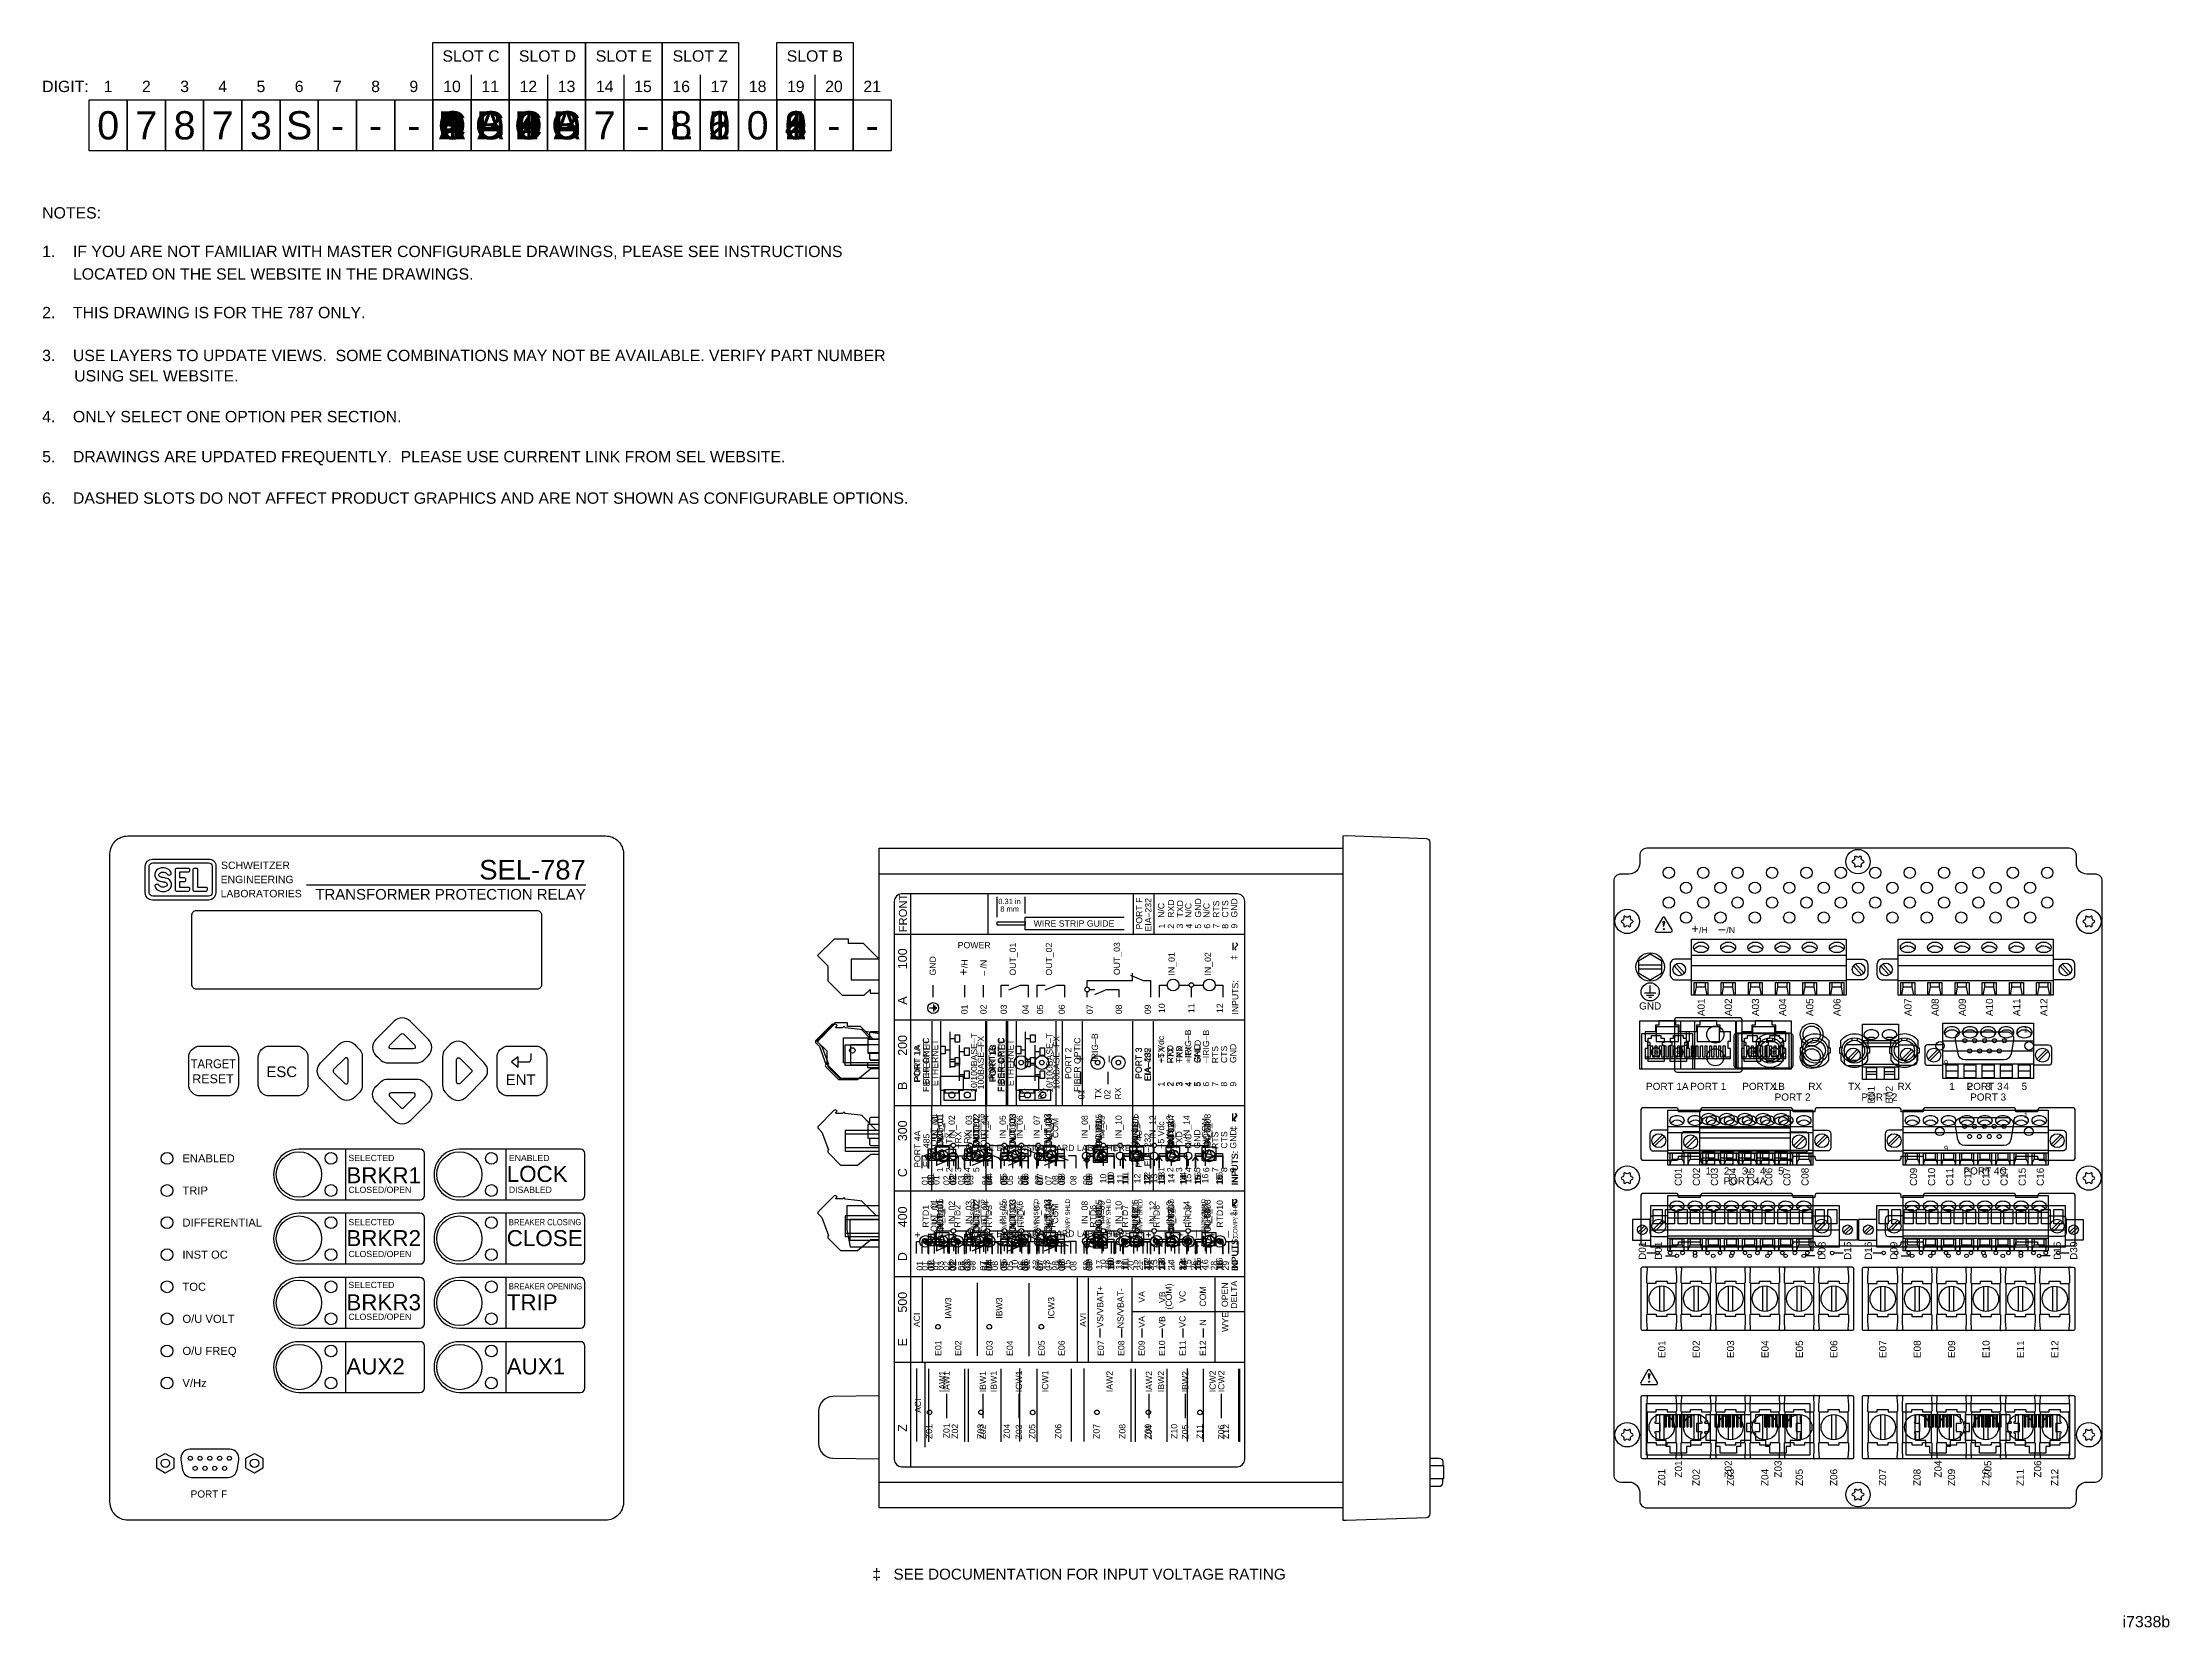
# Model space of a CAD drawing. Extents: x 0.3 to 23.7, y 0.2 to 17.8.
import ezdxf
from ezdxf.enums import TextEntityAlignment as Align

# ---------------------------------------------------------------- set-up
doc = ezdxf.new("R2010")
doc.units = 0
doc.header["$MEASUREMENT"] = 0
for name, color, linetype in [('1_00______COMBINED_SLOT_B_', 7, 'CONTINUOUS'), ('1_01__0-__NONE__EIA-232', 7, 'CONTINUOUS'), ('1_02__1-__NONE__EIA-485', 7, 'CONTINUOUS'), ('1_03__2-___1__10-100BASE-T', 7, 'CONTINUOUS'), ('1_04__3-___1__10-100BASE-T', 7, 'CONTINUOUS'), ('1_05__4-___1__100BASE-FX_M', 7, 'CONTINUOUS'), ('1_06__6-___2__10-100BASE-T', 7, 'CONTINUOUS'), ('1_07__8-___2__100BASE-FX_M', 7, 'CONTINUOUS'), ('2_00______SLOT_C_', 7, 'CONTINUOUS'), ('2_01__0-__EMPTY', 7, 'CONTINUOUS'), ('2_02__A-__SERIAL_COMMUNICA', 7, 'CONTINUOUS'), ('2_03__B-___3__DI___4__DO__', 7, 'CONTINUOUS'), ('2_04__1-___4__DI___4__DO_E', 7, 'CONTINUOUS'), ('2_05__C-___4__DI___4__DO_F', 7, 'CONTINUOUS'), ('2_06__D-___4__DI___3__DO_E', 7, 'CONTINUOUS'), ('2_07__2A___8__DO__ELECTROM', 7, 'CONTINUOUS'), ('2_08__2B___8__DO__ELECTROM', 7, 'CONTINUOUS'), ('2_09__2C___8__DO_ELECTROME', 7, 'CONTINUOUS'), ('2_10__2D___8__DO_ELECTROME', 7, 'CONTINUOUS'), ('2_11__2G___8__DO_ELECTROME', 7, 'CONTINUOUS'), ('2_12__3-___8__DI', 7, 'CONTINUOUS'), ('2_13__4-___14__DI', 7, 'CONTINUOUS'), ('2_14__6-___4__AI___4__AO__', 7, 'CONTINUOUS'), ('3_00______SLOT_D_', 7, 'CONTINUOUS'), ('3_01__0-__EMPTY', 7, 'CONTINUOUS'), ('3_02__B-___3__DI___4__DO__', 7, 'CONTINUOUS'), ('3_03__1-___4__DI___4__DO_E', 7, 'CONTINUOUS'), ('3_04__C-___4__DI___4__DO_F', 7, 'CONTINUOUS'), ('3_05__D-___4__DI___3__DO_E', 7, 'CONTINUOUS'), ('3_06__2A___8__DO__ELECTROM', 7, 'CONTINUOUS'), ('3_07__2B___8__DO__ELECTROM', 7, 'CONTINUOUS'), ('3_08__2C___8__DO_ELECTROME', 7, 'CONTINUOUS'), ('3_09__2D___8__DO_ELECTROME', 7, 'CONTINUOUS'), ('3_10__2G___8__DO_ELECTROME', 7, 'CONTINUOUS'), ('3_11__3-___8__DI', 7, 'CONTINUOUS'), ('3_12__4-___14__DI', 7, 'CONTINUOUS'), ('3_13__6-___4__AI___4__AO__', 7, 'CONTINUOUS'), ('3_14__9-___10__RTD_INPUTS', 7, 'CONTINUOUS'), ('4_00______SLOT_Z_', 7, 'CONTINUOUS'), ('4_01__81__6-PHASE_AC_CURRE', 7, 'CONTINUOUS'), ('4_02__82__6-PHASE_AC_CURRE', 7, 'CONTINUOUS'), ('4_03__85__6-PHASE_AC_CURRE', 7, 'CONTINUOUS'), ('4_04__L0__6-PHASE_ROGOWSKI', 7, 'CONTINUOUS'), ('5_00_____DWG', 7, 'CONTINUOUS')]:
    doc.layers.add(name, color=color, linetype=linetype)
doc.styles.add('ARIAL', font='arial.ttf')

msp = doc.modelspace()

# ---------------------------------------------------------------- texts
at = {"layer": '1_01__0-__NONE__EIA-232', "style": 'ARIAL'}
for s, height, p in [('0', 0.312, (8.573, 16.68)), ('PORT 1', 0.0787, (18.65, 6.184)), ('TX', 0.0787, (19.331, 6.184)), ('PORT 2', 0.0787, (19.581, 6.066)), ('RX', 0.0787, (19.831, 6.184)), ('PORT 3', 0.0787, (21.701, 6.184))]:
    msp.add_text(s, height=height, dxfattribs=at).set_placement(p, align=Align.CENTER)
for s, height, p in [('+IRIG–B', 0.0685, (12.938, 6.481)), ('–IRIG–B', 0.0685, (13.137, 6.481)), ('PORT 2', 0.0685, (10.77, 6.305)), ('FIBER OPTIC', 0.06846, (10.87, 6.162)), ('IRIG–B', 0.0685, (11.909, 6.496)), ('PORT 3', 0.0685, (12.391, 6.306)), ('EIA–232', 0.0685, (12.491, 6.286)), ('+5 Vdc', 0.0685, (12.64, 6.481)), ('RXD', 0.0685, (12.741, 6.478)), ('TXD', 0.0685, (12.84, 6.482)), ('GND', 0.0685, (13.038, 6.481)), ('RTS', 0.0685, (13.237, 6.478)), ('CTS', 0.0685, (13.336, 6.481)), ('GND', 0.0685, (13.436, 6.481)), ('+', 0.0978, (11.761, 6.487)), ('–', 0.0978, (12.069, 6.487)), ('TX', 0.0685, (11.101, 6.082)), ('RX', 0.0685, (11.319, 6.078)), ('01', 0.0685, (11.76, 6.081)), ('02', 0.0685, (12.048, 6.081)), ('1', 0.0685, (12.641, 6.221)), ('2', 0.0685, (12.741, 6.221)), ('3', 0.0685, (12.839, 6.221)), ('4', 0.0685, (12.939, 6.221)), ('5', 0.0685, (13.038, 6.221)), ('6', 0.0685, (13.137, 6.221)), ('7', 0.0685, (13.238, 6.221)), ('8', 0.0685, (13.336, 6.221)), ('9', 0.0685, (13.436, 6.221)), ('B01', 0.0787, (20.488, 6.033)), ('B02', 0.0787, (20.687, 6.033))]:
    msp.add_text(s, height=height, rotation=90, dxfattribs=at).set_placement(p)
for s, p in [('1', (22.134, 6.82)), ('9', (21.253, 6.455))]:
    msp.add_text(s, height=0.059, dxfattribs=at).set_placement(p)
at = {"layer": '1_02__1-__NONE__EIA-485', "style": 'ARIAL'}
for s, height, p in [('1', 0.312, (8.573, 16.68)), ('PORT 1', 0.0787, (18.65, 6.184)), ('TX', 0.0787, (19.331, 6.184)), ('PORT 2', 0.0787, (19.581, 6.066)), ('RX', 0.0787, (19.831, 6.184)), ('1', 0.0787, (21.34, 6.184)), ('2', 0.0787, (21.54, 6.184)), ('PORT 3', 0.0787, (21.74, 6.066)), ('3', 0.0787, (21.74, 6.184)), ('4', 0.0787, (21.94, 6.184)), ('5', 0.0787, (22.14, 6.184))]:
    msp.add_text(s, height=height, dxfattribs=at).set_placement(p, align=Align.CENTER)
for s, height, p in [('PORT 2', 0.0685, (10.77, 6.305)), ('FIBER OPTIC', 0.06846, (10.87, 6.162)), ('IRIG–B', 0.0685, (11.909, 6.496)), ('PORT 3', 0.0688, (12.395, 6.306)), ('EIA–485', 0.0688, (12.495, 6.277)), ('+TX', 0.0688, (12.646, 6.481)), ('–TX', 0.0688, (12.746, 6.481)), ('+RX', 0.0688, (12.846, 6.481)), ('–RX', 0.0688, (12.946, 6.481)), ('SHLD', 0.0688, (13.045, 6.481)), ('+', 0.0978, (11.761, 6.487)), ('–', 0.0978, (12.069, 6.487)), ('TX', 0.0685, (11.101, 6.082)), ('RX', 0.0685, (11.319, 6.078)), ('01', 0.0685, (11.76, 6.081)), ('02', 0.0685, (12.048, 6.081)), ('1', 0.0688, (12.646, 6.221)), ('2', 0.0688, (12.746, 6.221)), ('3', 0.0688, (12.845, 6.221)), ('4', 0.0688, (12.946, 6.221)), ('5', 0.0688, (13.045, 6.221)), ('B01', 0.0787, (20.488, 6.033)), ('B02', 0.0787, (20.687, 6.033))]:
    msp.add_text(s, height=height, rotation=90, dxfattribs=at).set_placement(p)
at = {"layer": '1_03__2-___1__10-100BASE-T', "style": 'ARIAL'}
for s, height, p in [('2', 0.312, (8.573, 16.68)), ('PORT 1', 0.0787, (18.65, 6.184)), ('TX', 0.0787, (19.331, 6.184)), ('PORT 2', 0.0787, (19.581, 6.066)), ('RX', 0.0787, (19.831, 6.184)), ('PORT 3', 0.0787, (21.701, 6.184))]:
    msp.add_text(s, height=height, dxfattribs=at).set_placement(p, align=Align.CENTER)
for s, height, p in [('+IRIG–B', 0.0685, (12.938, 6.481)), ('–IRIG–B', 0.0685, (13.137, 6.481)), ('PORT 1', 0.0685, (9.949, 6.278)), ('ETHERNET', 0.0685, (10.05, 6.226)), ('10/100BASE–T', 0.06846, (10.575, 6.153)), ('PORT 2', 0.0685, (10.77, 6.305)), ('FIBER OPTIC', 0.06846, (10.87, 6.162)), ('IRIG–B', 0.0685, (11.909, 6.496)), ('PORT 3', 0.0685, (12.391, 6.306)), ('EIA–232', 0.0685, (12.491, 6.286)), ('+5 Vdc', 0.0685, (12.64, 6.481)), ('RXD', 0.0685, (12.741, 6.478)), ('TXD', 0.0685, (12.84, 6.482)), ('GND', 0.0685, (13.038, 6.481)), ('RTS', 0.0685, (13.237, 6.478)), ('CTS', 0.0685, (13.336, 6.481)), ('GND', 0.0685, (13.436, 6.481)), ('+', 0.0978, (11.761, 6.487)), ('–', 0.0978, (12.069, 6.487)), ('TX', 0.0685, (11.101, 6.082)), ('RX', 0.0685, (11.319, 6.078)), ('01', 0.0685, (11.76, 6.081)), ('02', 0.0685, (12.048, 6.081)), ('1', 0.0685, (12.641, 6.221)), ('2', 0.0685, (12.741, 6.221)), ('3', 0.0685, (12.839, 6.221)), ('4', 0.0685, (12.939, 6.221)), ('5', 0.0685, (13.038, 6.221)), ('6', 0.0685, (13.137, 6.221)), ('7', 0.0685, (13.238, 6.221)), ('8', 0.0685, (13.336, 6.221)), ('9', 0.0685, (13.436, 6.221)), ('B01', 0.0787, (20.488, 6.033)), ('B02', 0.0787, (20.687, 6.033))]:
    msp.add_text(s, height=height, rotation=90, dxfattribs=at).set_placement(p)
for s, p in [('1', (22.134, 6.82)), ('9', (21.253, 6.455))]:
    msp.add_text(s, height=0.059, dxfattribs=at).set_placement(p)
at = {"layer": '1_04__3-___1__10-100BASE-T', "style": 'ARIAL'}
for s, height, p in [('3', 0.312, (8.573, 16.68)), ('PORT 1', 0.0787, (18.65, 6.184)), ('TX', 0.0787, (19.331, 6.184)), ('PORT 2', 0.0787, (19.581, 6.066)), ('RX', 0.0787, (19.831, 6.184)), ('1', 0.0787, (21.34, 6.184)), ('2', 0.0787, (21.54, 6.184)), ('PORT 3', 0.0787, (21.74, 6.066)), ('3', 0.0787, (21.74, 6.184)), ('4', 0.0787, (21.94, 6.184)), ('5', 0.0787, (22.14, 6.184))]:
    msp.add_text(s, height=height, dxfattribs=at).set_placement(p, align=Align.CENTER)
for s, height, p in [('PORT 1', 0.0685, (9.949, 6.278)), ('ETHERNET', 0.0685, (10.05, 6.226)), ('10/100BASE–T', 0.06846, (10.575, 6.153)), ('PORT 2', 0.0685, (10.77, 6.305)), ('FIBER OPTIC', 0.06846, (10.87, 6.162)), ('IRIG–B', 0.0685, (11.909, 6.496)), ('PORT 3', 0.0688, (12.395, 6.306)), ('EIA–485', 0.0688, (12.495, 6.277)), ('+TX', 0.0688, (12.646, 6.481)), ('–TX', 0.0688, (12.746, 6.481)), ('+RX', 0.0688, (12.846, 6.481)), ('–RX', 0.0688, (12.946, 6.481)), ('SHLD', 0.0688, (13.045, 6.481)), ('+', 0.0978, (11.761, 6.487)), ('–', 0.0978, (12.069, 6.487)), ('TX', 0.0685, (11.101, 6.082)), ('RX', 0.0685, (11.319, 6.078)), ('01', 0.0685, (11.76, 6.081)), ('02', 0.0685, (12.048, 6.081)), ('1', 0.0688, (12.646, 6.221)), ('2', 0.0688, (12.746, 6.221)), ('3', 0.0688, (12.845, 6.221)), ('4', 0.0688, (12.946, 6.221)), ('5', 0.0688, (13.045, 6.221)), ('B01', 0.0787, (20.488, 6.033)), ('B02', 0.0787, (20.687, 6.033))]:
    msp.add_text(s, height=height, rotation=90, dxfattribs=at).set_placement(p)
at = {"layer": '1_05__4-___1__100BASE-FX_M', "style": 'ARIAL'}
for s, height, p in [('4', 0.312, (8.573, 16.68)), ('PORT 1A', 0.0787, (18.197, 6.184)), ('PORT 1B', 0.0787, (19.26, 6.184)), ('TX', 0.0787, (20.264, 6.184)), ('PORT 2', 0.0787, (20.539, 6.066)), ('RX', 0.0787, (20.815, 6.184)), ('PORT 3', 0.0787, (21.701, 6.184))]:
    msp.add_text(s, height=height, dxfattribs=at).set_placement(p, align=Align.CENTER)
for s, height, p in [('+IRIG–B', 0.0685, (12.938, 6.481)), ('–IRIG–B', 0.0685, (13.137, 6.481)), ('PORT 1A', 0.0685, (9.945, 6.264)), ('FIBER OPTIC', 0.06846, (10.044, 6.162)), ('ETHERNET', 0.0685, (10.145, 6.226)), ('100BASE–FX', 0.0685, (10.651, 6.19)), ('PORT 2', 0.0685, (11.616, 6.305)), ('FIBER OPTIC', 0.06846, (11.715, 6.162)), ('PORT 3', 0.0685, (12.391, 6.306)), ('EIA–232', 0.0685, (12.491, 6.286)), ('+5 Vdc', 0.0685, (12.64, 6.481)), ('RXD', 0.0685, (12.741, 6.478)), ('TXD', 0.0685, (12.84, 6.482)), ('GND', 0.0685, (13.038, 6.481)), ('RTS', 0.0685, (13.237, 6.478)), ('CTS', 0.0685, (13.336, 6.481)), ('GND', 0.0685, (13.436, 6.481)), ('TX', 0.0685, (11.946, 6.082)), ('RX', 0.0685, (12.165, 6.078)), ('1', 0.0685, (12.641, 6.221)), ('2', 0.0685, (12.741, 6.221)), ('3', 0.0685, (12.839, 6.221)), ('4', 0.0685, (12.939, 6.221)), ('5', 0.0685, (13.038, 6.221)), ('6', 0.0685, (13.137, 6.221)), ('7', 0.0685, (13.238, 6.221)), ('8', 0.0685, (13.336, 6.221)), ('9', 0.0685, (13.436, 6.221))]:
    msp.add_text(s, height=height, rotation=90, dxfattribs=at).set_placement(p)
for s, p in [('1', (22.134, 6.82)), ('9', (21.253, 6.455))]:
    msp.add_text(s, height=0.059, dxfattribs=at).set_placement(p)
at = {"layer": '1_06__6-___2__10-100BASE-T', "style": 'ARIAL'}
for s, height, p in [('6', 0.312, (8.573, 16.68)), ('PORT 1A', 0.0787, (18.197, 6.184)), ('PORT 1B', 0.0787, (19.26, 6.184)), ('TX', 0.0787, (20.264, 6.184)), ('PORT 2', 0.0787, (20.539, 6.066)), ('RX', 0.0787, (20.815, 6.184)), ('PORT 3', 0.0787, (21.701, 6.184))]:
    msp.add_text(s, height=height, dxfattribs=at).set_placement(p, align=Align.CENTER)
for s, height, p in [('+IRIG–B', 0.0685, (12.938, 6.481)), ('–IRIG–B', 0.0685, (13.137, 6.481)), ('PORT 1A', 0.0685, (9.949, 6.278)), ('ETHERNET', 0.0685, (10.05, 6.226)), ('10/100BASE–T', 0.06846, (10.575, 6.153)), ('PORT 1B', 0.0685, (10.782, 6.279)), ('ETHERNET', 0.0685, (10.883, 6.226)), ('10/100BASE–T', 0.06846, (11.409, 6.153)), ('PORT 2', 0.0685, (11.616, 6.305)), ('FIBER OPTIC', 0.06846, (11.715, 6.162)), ('PORT 3', 0.0685, (12.391, 6.306)), ('EIA–232', 0.0685, (12.491, 6.286)), ('+5 Vdc', 0.0685, (12.64, 6.481)), ('RXD', 0.0685, (12.741, 6.478)), ('TXD', 0.0685, (12.84, 6.482)), ('GND', 0.0685, (13.038, 6.481)), ('RTS', 0.0685, (13.237, 6.478)), ('CTS', 0.0685, (13.336, 6.481)), ('GND', 0.0685, (13.436, 6.481)), ('TX', 0.0685, (11.946, 6.082)), ('RX', 0.0685, (12.165, 6.078)), ('1', 0.0685, (12.641, 6.221)), ('2', 0.0685, (12.741, 6.221)), ('3', 0.0685, (12.839, 6.221)), ('4', 0.0685, (12.939, 6.221)), ('5', 0.0685, (13.038, 6.221)), ('6', 0.0685, (13.137, 6.221)), ('7', 0.0685, (13.238, 6.221)), ('8', 0.0685, (13.336, 6.221)), ('9', 0.0685, (13.436, 6.221))]:
    msp.add_text(s, height=height, rotation=90, dxfattribs=at).set_placement(p)
for s, p in [('1', (22.134, 6.82)), ('9', (21.253, 6.455))]:
    msp.add_text(s, height=0.059, dxfattribs=at).set_placement(p)
at = {"layer": '1_07__8-___2__100BASE-FX_M', "style": 'ARIAL'}
for s, height, p in [('8', 0.312, (8.573, 16.68)), ('PORT 1A', 0.0787, (18.197, 6.184)), ('PORT 1B', 0.0787, (19.26, 6.184)), ('TX', 0.0787, (20.264, 6.184)), ('PORT 2', 0.0787, (20.539, 6.066)), ('RX', 0.0787, (20.815, 6.184)), ('PORT 3', 0.0787, (21.701, 6.184))]:
    msp.add_text(s, height=height, dxfattribs=at).set_placement(p, align=Align.CENTER)
for s, height, p in [('+IRIG–B', 0.0685, (12.938, 6.481)), ('–IRIG–B', 0.0685, (13.137, 6.481)), ('PORT 1A', 0.0685, (9.945, 6.264)), ('FIBER OPTIC', 0.06846, (10.044, 6.162)), ('ETHERNET', 0.0685, (10.145, 6.226)), ('100BASE–FX', 0.0685, (10.651, 6.19)), ('PORT 1B', 0.0685, (10.778, 6.266)), ('FIBER OPTIC', 0.06846, (10.878, 6.162)), ('ETHERNET', 0.0685, (10.978, 6.226)), ('100BASE–FX', 0.0685, (11.484, 6.19)), ('PORT 2', 0.0685, (11.616, 6.305)), ('FIBER OPTIC', 0.06846, (11.715, 6.162)), ('PORT 3', 0.0685, (12.391, 6.306)), ('EIA–232', 0.0685, (12.491, 6.286)), ('+5 Vdc', 0.0685, (12.64, 6.481)), ('RXD', 0.0685, (12.741, 6.478)), ('TXD', 0.0685, (12.84, 6.482)), ('GND', 0.0685, (13.038, 6.481)), ('RTS', 0.0685, (13.237, 6.478)), ('CTS', 0.0685, (13.336, 6.481)), ('GND', 0.0685, (13.436, 6.481)), ('TX', 0.0685, (11.946, 6.082)), ('RX', 0.0685, (12.165, 6.078)), ('1', 0.0685, (12.641, 6.221)), ('2', 0.0685, (12.741, 6.221)), ('3', 0.0685, (12.839, 6.221)), ('4', 0.0685, (12.939, 6.221)), ('5', 0.0685, (13.038, 6.221)), ('6', 0.0685, (13.137, 6.221)), ('7', 0.0685, (13.238, 6.221)), ('8', 0.0685, (13.336, 6.221)), ('9', 0.0685, (13.436, 6.221))]:
    msp.add_text(s, height=height, rotation=90, dxfattribs=at).set_placement(p)
for s, p in [('1', (22.134, 6.82)), ('9', (21.253, 6.455))]:
    msp.add_text(s, height=0.059, dxfattribs=at).set_placement(p)
at = {"layer": '2_01__0-__EMPTY', "style": 'ARIAL'}
for s, p in [('0', (4.776, 16.68)), ('-', (5.198, 16.68))]:
    msp.add_text(s, height=0.312, dxfattribs=at).set_placement(p, align=Align.CENTER)
msp.add_text('PLACE EXPANSION CARD LABEL HERE', height=0.06883, dxfattribs=at).set_placement((10.448, 5.509))
for s, p in [('C01', (18.357, 5.123)), ('C02', (18.557, 5.123)), ('C03', (18.757, 5.123)), ('C04', (18.957, 5.123)), ('C05', (19.157, 5.123)), ('C06', (19.357, 5.123)), ('C07', (19.557, 5.123)), ('C08', (19.757, 5.123)), ('C09', (20.955, 5.123)), ('C10', (21.155, 5.123)), ('C11', (21.355, 5.123)), ('C12', (21.555, 5.123)), ('C13', (21.755, 5.123)), ('C14', (21.955, 5.123)), ('C15', (22.155, 5.123)), ('C16', (22.355, 5.123))]:
    msp.add_text(s, height=0.0787, rotation=90, dxfattribs=at).set_placement(p)
at = {"layer": '2_02__A-__SERIAL_COMMUNICA', "style": 'ARIAL'}
for s, p in [('A', (4.776, 16.68)), ('-', (5.198, 16.68))]:
    msp.add_text(s, height=0.312, dxfattribs=at).set_placement(p, align=Align.CENTER)
for s, height, p in [('1', 0.059, (22.134, 5.874)), ('9', 0.059, (21.253, 5.509)), ('1', 0.0787, (18.621, 5.25)), ('2', 0.0787, (18.821, 5.25)), ('PORT 4A', 0.0787, (18.819, 5.14)), ('3', 0.0787, (19.021, 5.25)), ('4', 0.0787, (19.221, 5.25)), ('5', 0.0787, (19.421, 5.25)), ('PORT 4C', 0.0787, (21.468, 5.25))]:
    msp.add_text(s, height=height, dxfattribs=at).set_placement(p)
for s, height, p in [('PORT 4A', 0.0688, (9.949, 5.324)), ('EIA–485', 0.0688, (10.049, 5.332)), ('+TX', 0.0688, (10.2, 5.536)), ('–TX', 0.0688, (10.3, 5.536)), ('+RX', 0.0688, (10.4, 5.536)), ('–RX', 0.0688, (10.5, 5.536)), ('SHLD', 0.0688, (10.599, 5.536)), ('PORT 4C', 0.0685, (12.393, 5.326)), ('EIA–232', 0.0685, (12.492, 5.341)), ('+5 Vdc', 0.0685, (12.641, 5.536)), ('RXD', 0.0685, (12.742, 5.532)), ('TXD', 0.0685, (12.841, 5.537)), ('N/C', 0.0685, (12.941, 5.536)), ('GND', 0.0685, (13.039, 5.536)), ('N/C', 0.0685, (13.139, 5.536)), ('RTS', 0.0685, (13.238, 5.532)), ('CTS', 0.0685, (13.338, 5.536)), ('GND', 0.0685, (13.437, 5.536)), ('1', 0.0688, (10.2, 5.276)), ('2', 0.0688, (10.3, 5.276)), ('3', 0.0688, (10.399, 5.276)), ('4', 0.0688, (10.5, 5.276)), ('5', 0.0688, (10.599, 5.276)), ('1', 0.0685, (12.642, 5.276)), ('2', 0.0685, (12.742, 5.276)), ('3', 0.0685, (12.84, 5.276)), ('4', 0.0685, (12.941, 5.276)), ('5', 0.0685, (13.039, 5.276)), ('6', 0.0685, (13.139, 5.276)), ('7', 0.0685, (13.239, 5.276)), ('8', 0.0685, (13.337, 5.276)), ('9', 0.0685, (13.437, 5.276))]:
    msp.add_text(s, height=height, rotation=90, dxfattribs=at).set_placement(p)
at = {"layer": '2_03__B-___3__DI___4__DO__', "style": 'ARIAL'}
for s, p in [('B', (4.776, 16.68)), ('-', (5.198, 16.68))]:
    msp.add_text(s, height=0.312, dxfattribs=at).set_placement(p, align=Align.CENTER)
for s, height, p in [('OUT_01', 0.0688, (10.199, 5.561)), ('OUT_02', 0.0688, (10.599, 5.561)), ('OUT_03', 0.0688, (10.999, 5.561)), ('OUT_04', 0.0688, (11.399, 5.561)), ('AO_01', 0.0688, (11.949, 5.561)), ('IN_01', 0.0688, (12.349, 5.561)), ('IN_02', 0.0688, (12.749, 5.561)), ('IN_03', 0.0688, (13.149, 5.561)), ('‡', 0.0688, (13.442, 5.735)), ('+', 0.0787, (11.826, 5.497)), ('–', 0.0787, (12.126, 5.497)), ('INPUTS:', 0.0688, (13.454, 5.134)), ('01', 0.0688, (10.1, 5.134)), ('02', 0.0688, (10.34, 5.134)), ('03', 0.0688, (10.5, 5.134)), ('04', 0.0688, (10.74, 5.134)), ('05', 0.0688, (10.9, 5.134)), ('06', 0.0688, (11.14, 5.134)), ('07', 0.0688, (11.3, 5.134)), ('08', 0.0688, (11.54, 5.134)), ('09', 0.0688, (11.845, 5.134)), ('10', 0.0688, (12.085, 5.134)), ('11', 0.0688, (12.246, 5.134)), ('12', 0.0688, (12.486, 5.134)), ('13', 0.0688, (12.645, 5.134)), ('14', 0.0688, (12.886, 5.134)), ('15', 0.0688, (13.045, 5.134)), ('16', 0.0688, (13.285, 5.134)), ('C01', 0.0787, (18.357, 5.123)), ('C02', 0.0787, (18.557, 5.123)), ('C03', 0.0787, (18.757, 5.123)), ('C04', 0.0787, (18.957, 5.123)), ('C05', 0.0787, (19.157, 5.123)), ('C06', 0.0787, (19.357, 5.123)), ('C07', 0.0787, (19.557, 5.123)), ('C08', 0.0787, (19.757, 5.123)), ('C09', 0.0787, (20.955, 5.123)), ('C10', 0.0787, (21.155, 5.123)), ('C11', 0.0787, (21.355, 5.123)), ('C12', 0.0787, (21.555, 5.123)), ('C13', 0.0787, (21.755, 5.123)), ('C14', 0.0787, (21.955, 5.123)), ('C15', 0.0787, (22.155, 5.123)), ('C16', 0.0787, (22.355, 5.123))]:
    msp.add_text(s, height=height, rotation=90, dxfattribs=at).set_placement(p)
at = {"layer": '2_04__1-___4__DI___4__DO_E', "style": 'ARIAL'}
for s, p in [('1', (4.776, 16.68)), ('-', (5.198, 16.68))]:
    msp.add_text(s, height=0.312, dxfattribs=at).set_placement(p, align=Align.CENTER)
for s, height, p in [('OUT_01', 0.0688, (10.199, 5.561)), ('OUT_01', 0.0688, (10.199, 5.561)), ('OUT_02', 0.0688, (10.599, 5.561)), ('OUT_02', 0.0688, (10.599, 5.561)), ('OUT_03', 0.0688, (10.999, 5.561)), ('OUT_03', 0.0688, (10.999, 5.561)), ('OUT_04', 0.0688, (11.399, 5.561)), ('OUT_04', 0.0688, (11.399, 5.561)), ('IN_01', 0.0688, (11.954, 5.562)), ('IN_01', 0.0688, (11.954, 5.562)), ('IN_02', 0.0688, (12.354, 5.562)), ('IN_02', 0.0688, (12.354, 5.562)), ('IN_03', 0.0688, (12.753, 5.562)), ('IN_03', 0.0688, (12.753, 5.562)), ('IN_04', 0.0688, (13.153, 5.562)), ('IN_04', 0.0688, (13.154, 5.562)), ('‡', 0.0688, (13.442, 5.735)), ('INPUTS:', 0.0688, (13.455, 5.13)), ('INPUTS:', 0.0688, (13.455, 5.129)), ('01', 0.0688, (10.1, 5.133)), ('01', 0.0688, (10.1, 5.133)), ('02', 0.0688, (10.34, 5.133)), ('02', 0.0688, (10.34, 5.133)), ('03', 0.0688, (10.5, 5.133)), ('03', 0.0688, (10.5, 5.133)), ('04', 0.0688, (10.74, 5.133)), ('04', 0.0688, (10.74, 5.133)), ('05', 0.0688, (10.9, 5.133)), ('05', 0.0688, (10.9, 5.133)), ('06', 0.0688, (11.14, 5.133)), ('06', 0.0688, (11.14, 5.133)), ('07', 0.0688, (11.3, 5.133)), ('07', 0.0688, (11.3, 5.133)), ('08', 0.0688, (11.54, 5.133)), ('08', 0.0688, (11.54, 5.133)), ('09', 0.0688, (11.845, 5.133)), ('09', 0.0688, (11.845, 5.133)), ('10', 0.0688, (12.085, 5.147)), ('10', 0.0688, (12.085, 5.147)), ('11', 0.0688, (12.246, 5.147)), ('11', 0.0688, (12.246, 5.147)), ('12', 0.0688, (12.486, 5.147)), ('12', 0.0688, (12.486, 5.147)), ('13', 0.0688, (12.645, 5.147)), ('13', 0.0688, (12.645, 5.147)), ('14', 0.0688, (12.886, 5.147)), ('14', 0.0688, (12.886, 5.147)), ('15', 0.0688, (13.045, 5.147)), ('15', 0.0688, (13.045, 5.147)), ('16', 0.0688, (13.285, 5.147)), ('16', 0.0688, (13.285, 5.147)), ('C01', 0.0787, (18.357, 5.123)), ('C02', 0.0787, (18.557, 5.123)), ('C03', 0.0787, (18.757, 5.123)), ('C04', 0.0787, (18.957, 5.123)), ('C05', 0.0787, (19.157, 5.123)), ('C06', 0.0787, (19.357, 5.123)), ('C07', 0.0787, (19.557, 5.123)), ('C08', 0.0787, (19.757, 5.123)), ('C09', 0.0787, (20.955, 5.123)), ('C10', 0.0787, (21.155, 5.123)), ('C11', 0.0787, (21.355, 5.123)), ('C12', 0.0787, (21.555, 5.123)), ('C13', 0.0787, (21.755, 5.123)), ('C14', 0.0787, (21.955, 5.123)), ('C15', 0.0787, (22.155, 5.123)), ('C16', 0.0787, (22.355, 5.123))]:
    msp.add_text(s, height=height, rotation=90, dxfattribs=at).set_placement(p)
at = {"layer": '2_05__C-___4__DI___4__DO_F', "style": 'ARIAL'}
for s, p in [('C', (4.776, 16.68)), ('-', (5.198, 16.68))]:
    msp.add_text(s, height=0.312, dxfattribs=at).set_placement(p, align=Align.CENTER)
for s, height, p in [('OUT_01', 0.0688, (10.203, 5.557)), ('OUT_02', 0.0688, (10.603, 5.557)), ('OUT_03', 0.0688, (11.003, 5.557)), ('OUT_04', 0.0688, (11.403, 5.557)), ('IN_01', 0.0688, (11.954, 5.562)), ('IN_02', 0.0688, (12.354, 5.562)), ('IN_03', 0.0688, (12.753, 5.562)), ('IN_04', 0.0688, (13.154, 5.562)), ('‡', 0.0688, (13.442, 5.734)), ('INPUTS:', 0.0688, (13.455, 5.129)), ('01', 0.0688, (10.104, 5.13)), ('02', 0.0688, (10.344, 5.13)), ('03', 0.0688, (10.504, 5.13)), ('04', 0.0688, (10.744, 5.13)), ('05', 0.0688, (10.904, 5.13)), ('06', 0.0688, (11.144, 5.13)), ('07', 0.0688, (11.304, 5.13)), ('08', 0.0688, (11.544, 5.13)), ('09', 0.0688, (11.845, 5.133)), ('10', 0.0688, (12.085, 5.147)), ('11', 0.0688, (12.246, 5.147)), ('12', 0.0688, (12.486, 5.147)), ('13', 0.0688, (12.645, 5.147)), ('14', 0.0688, (12.886, 5.147)), ('15', 0.0688, (13.045, 5.147)), ('16', 0.0688, (13.285, 5.147)), ('C01', 0.0787, (18.357, 5.123)), ('C02', 0.0787, (18.557, 5.123)), ('C03', 0.0787, (18.757, 5.123)), ('C04', 0.0787, (18.957, 5.123)), ('C05', 0.0787, (19.157, 5.123)), ('C06', 0.0787, (19.357, 5.123)), ('C07', 0.0787, (19.557, 5.123)), ('C08', 0.0787, (19.757, 5.123)), ('C09', 0.0787, (20.955, 5.123)), ('C10', 0.0787, (21.155, 5.123)), ('C11', 0.0787, (21.355, 5.123)), ('C12', 0.0787, (21.555, 5.123)), ('C13', 0.0787, (21.755, 5.123)), ('C14', 0.0787, (21.955, 5.123)), ('C15', 0.0787, (22.155, 5.123)), ('C16', 0.0787, (22.355, 5.123))]:
    msp.add_text(s, height=height, rotation=90, dxfattribs=at).set_placement(p)
at = {"layer": '2_06__D-___4__DI___3__DO_E', "style": 'ARIAL'}
for s, p in [('D', (4.776, 16.68)), ('-', (5.198, 16.68))]:
    msp.add_text(s, height=0.312, dxfattribs=at).set_placement(p, align=Align.CENTER)
for s, height, p in [('OUT_01', 0.0688, (10.131, 5.561)), ('OUT_02', 0.0688, (10.683, 5.561)), ('OUT_03', 0.0688, (11.383, 5.561)), ('IN_01', 0.0688, (11.954, 5.562)), ('IN_02', 0.0688, (12.354, 5.562)), ('IN_03', 0.0688, (12.754, 5.562)), ('IN_04', 0.0688, (13.154, 5.562)), ('‡', 0.0688, (13.442, 5.735)), ('INPUTS:', 0.0688, (13.455, 5.13)), ('01', 0.0688, (10.032, 5.133)), ('02', 0.0688, (10.272, 5.133)), ('03', 0.0688, (10.432, 5.133)), ('04', 0.0688, (10.699, 5.133)), ('05', 0.0688, (10.972, 5.133)), ('06', 0.0688, (11.132, 5.133)), ('07', 0.0688, (11.399, 5.133)), ('08', 0.0688, (11.672, 5.133)), ('09', 0.0688, (11.845, 5.133)), ('10', 0.0688, (12.085, 5.147)), ('11', 0.0688, (12.246, 5.147)), ('12', 0.0688, (12.486, 5.147)), ('13', 0.0688, (12.645, 5.147)), ('14', 0.0688, (12.886, 5.147)), ('15', 0.0688, (13.045, 5.147)), ('16', 0.0688, (13.285, 5.147)), ('C01', 0.0787, (18.357, 5.123)), ('C02', 0.0787, (18.557, 5.123)), ('C03', 0.0787, (18.757, 5.123)), ('C04', 0.0787, (18.957, 5.123)), ('C05', 0.0787, (19.157, 5.123)), ('C06', 0.0787, (19.357, 5.123)), ('C07', 0.0787, (19.557, 5.123)), ('C08', 0.0787, (19.757, 5.123)), ('C09', 0.0787, (20.955, 5.123)), ('C10', 0.0787, (21.155, 5.123)), ('C11', 0.0787, (21.355, 5.123)), ('C12', 0.0787, (21.555, 5.123)), ('C13', 0.0787, (21.755, 5.123)), ('C14', 0.0787, (21.955, 5.123)), ('C15', 0.0787, (22.155, 5.123)), ('C16', 0.0787, (22.355, 5.123))]:
    msp.add_text(s, height=height, rotation=90, dxfattribs=at).set_placement(p)
at = {"layer": '2_07__2A___8__DO__ELECTROM', "style": 'ARIAL'}
for s, p in [('2', (4.776, 16.68)), ('A', (5.198, 16.68))]:
    msp.add_text(s, height=0.312, dxfattribs=at).set_placement(p, align=Align.CENTER)
for s, height, p in [('OUT_01', 0.0688, (10.203, 5.557)), ('OUT_02', 0.0688, (10.603, 5.557)), ('OUT_03', 0.0688, (11.003, 5.557)), ('OUT_04', 0.0688, (11.403, 5.557)), ('OUT_05', 0.0688, (11.953, 5.557)), ('OUT_06', 0.0688, (12.353, 5.557)), ('OUT_07', 0.0688, (12.753, 5.557)), ('OUT_08', 0.0688, (13.153, 5.557)), ('01', 0.0688, (10.104, 5.13)), ('02', 0.0688, (10.344, 5.13)), ('03', 0.0688, (10.504, 5.13)), ('04', 0.0688, (10.744, 5.13)), ('05', 0.0688, (10.904, 5.13)), ('06', 0.0688, (11.144, 5.13)), ('07', 0.0688, (11.304, 5.13)), ('08', 0.0688, (11.544, 5.13)), ('09', 0.0688, (11.849, 5.13)), ('10', 0.0688, (12.089, 5.143)), ('11', 0.0688, (12.25, 5.143)), ('12', 0.0688, (12.49, 5.143)), ('13', 0.0688, (12.649, 5.143)), ('14', 0.0688, (12.89, 5.143)), ('15', 0.0688, (13.049, 5.143)), ('16', 0.0688, (13.289, 5.143)), ('C01', 0.0787, (18.357, 5.123)), ('C02', 0.0787, (18.557, 5.123)), ('C03', 0.0787, (18.757, 5.123)), ('C04', 0.0787, (18.957, 5.123)), ('C05', 0.0787, (19.157, 5.123)), ('C06', 0.0787, (19.357, 5.123)), ('C07', 0.0787, (19.557, 5.123)), ('C08', 0.0787, (19.757, 5.123)), ('C09', 0.0787, (20.955, 5.123)), ('C10', 0.0787, (21.155, 5.123)), ('C11', 0.0787, (21.355, 5.123)), ('C12', 0.0787, (21.555, 5.123)), ('C13', 0.0787, (21.755, 5.123)), ('C14', 0.0787, (21.955, 5.123)), ('C15', 0.0787, (22.155, 5.123)), ('C16', 0.0787, (22.355, 5.123))]:
    msp.add_text(s, height=height, rotation=90, dxfattribs=at).set_placement(p)
at = {"layer": '2_08__2B___8__DO__ELECTROM', "style": 'ARIAL'}
for s, p in [('2', (4.776, 16.68)), ('B', (5.198, 16.68))]:
    msp.add_text(s, height=0.312, dxfattribs=at).set_placement(p, align=Align.CENTER)
for s, height, p in [('OUT_01', 0.0688, (10.203, 5.557)), ('OUT_02', 0.0688, (10.603, 5.557)), ('OUT_03', 0.0688, (11.003, 5.557)), ('OUT_04', 0.0688, (11.403, 5.557)), ('OUT_05', 0.0688, (11.953, 5.557)), ('OUT_06', 0.0688, (12.353, 5.557)), ('OUT_07', 0.0688, (12.753, 5.557)), ('OUT_08', 0.0688, (13.153, 5.557)), ('01', 0.0688, (10.104, 5.13)), ('02', 0.0688, (10.344, 5.13)), ('03', 0.0688, (10.504, 5.13)), ('04', 0.0688, (10.744, 5.13)), ('05', 0.0688, (10.904, 5.13)), ('06', 0.0688, (11.144, 5.13)), ('07', 0.0688, (11.304, 5.13)), ('08', 0.0688, (11.544, 5.13)), ('09', 0.0688, (11.849, 5.13)), ('10', 0.0688, (12.089, 5.143)), ('11', 0.0688, (12.25, 5.143)), ('12', 0.0688, (12.49, 5.143)), ('13', 0.0688, (12.649, 5.143)), ('14', 0.0688, (12.89, 5.143)), ('15', 0.0688, (13.049, 5.143)), ('16', 0.0688, (13.289, 5.143)), ('C01', 0.0787, (18.357, 5.123)), ('C02', 0.0787, (18.557, 5.123)), ('C03', 0.0787, (18.757, 5.123)), ('C04', 0.0787, (18.957, 5.123)), ('C05', 0.0787, (19.157, 5.123)), ('C06', 0.0787, (19.357, 5.123)), ('C07', 0.0787, (19.557, 5.123)), ('C08', 0.0787, (19.757, 5.123)), ('C09', 0.0787, (20.955, 5.123)), ('C10', 0.0787, (21.155, 5.123)), ('C11', 0.0787, (21.355, 5.123)), ('C12', 0.0787, (21.555, 5.123)), ('C13', 0.0787, (21.755, 5.123)), ('C14', 0.0787, (21.955, 5.123)), ('C15', 0.0787, (22.155, 5.123)), ('C16', 0.0787, (22.355, 5.123))]:
    msp.add_text(s, height=height, rotation=90, dxfattribs=at).set_placement(p)
at = {"layer": '2_09__2C___8__DO_ELECTROME', "style": 'ARIAL'}
for s, p in [('2', (4.776, 16.68)), ('C', (5.198, 16.68))]:
    msp.add_text(s, height=0.312, dxfattribs=at).set_placement(p, align=Align.CENTER)
for s, height, p in [('OUT_01', 0.0688, (10.203, 5.557)), ('OUT_02', 0.0688, (10.603, 5.557)), ('OUT_03', 0.0688, (11.003, 5.557)), ('OUT_04', 0.0688, (11.403, 5.557)), ('OUT_05', 0.0688, (11.953, 5.557)), ('OUT_06', 0.0688, (12.353, 5.557)), ('OUT_07', 0.0688, (12.753, 5.557)), ('OUT_08', 0.0688, (13.153, 5.557)), ('01', 0.0688, (10.104, 5.13)), ('02', 0.0688, (10.344, 5.13)), ('03', 0.0688, (10.504, 5.13)), ('04', 0.0688, (10.744, 5.13)), ('05', 0.0688, (10.904, 5.13)), ('06', 0.0688, (11.144, 5.13)), ('07', 0.0688, (11.304, 5.13)), ('08', 0.0688, (11.544, 5.13)), ('09', 0.0688, (11.849, 5.13)), ('10', 0.0688, (12.089, 5.143)), ('11', 0.0688, (12.25, 5.143)), ('12', 0.0688, (12.49, 5.143)), ('13', 0.0688, (12.649, 5.143)), ('14', 0.0688, (12.89, 5.143)), ('15', 0.0688, (13.049, 5.143)), ('16', 0.0688, (13.289, 5.143)), ('C01', 0.0787, (18.357, 5.123)), ('C02', 0.0787, (18.557, 5.123)), ('C03', 0.0787, (18.757, 5.123)), ('C04', 0.0787, (18.957, 5.123)), ('C05', 0.0787, (19.157, 5.123)), ('C06', 0.0787, (19.357, 5.123)), ('C07', 0.0787, (19.557, 5.123)), ('C08', 0.0787, (19.757, 5.123)), ('C09', 0.0787, (20.955, 5.123)), ('C10', 0.0787, (21.155, 5.123)), ('C11', 0.0787, (21.355, 5.123)), ('C12', 0.0787, (21.555, 5.123)), ('C13', 0.0787, (21.755, 5.123)), ('C14', 0.0787, (21.955, 5.123)), ('C15', 0.0787, (22.155, 5.123)), ('C16', 0.0787, (22.355, 5.123))]:
    msp.add_text(s, height=height, rotation=90, dxfattribs=at).set_placement(p)
at = {"layer": '2_10__2D___8__DO_ELECTROME', "style": 'ARIAL'}
for s, p in [('2', (4.776, 16.68)), ('D', (5.198, 16.68))]:
    msp.add_text(s, height=0.312, dxfattribs=at).set_placement(p, align=Align.CENTER)
for s, height, p in [('OUT_01', 0.0688, (10.203, 5.557)), ('OUT_02', 0.0688, (10.603, 5.557)), ('OUT_03', 0.0688, (11.003, 5.557)), ('OUT_04', 0.0688, (11.403, 5.557)), ('OUT_05', 0.0688, (11.953, 5.557)), ('OUT_06', 0.0688, (12.353, 5.557)), ('OUT_07', 0.0688, (12.753, 5.557)), ('OUT_08', 0.0688, (13.153, 5.557)), ('01', 0.0688, (10.104, 5.13)), ('02', 0.0688, (10.344, 5.13)), ('03', 0.0688, (10.504, 5.13)), ('04', 0.0688, (10.744, 5.13)), ('05', 0.0688, (10.904, 5.13)), ('06', 0.0688, (11.144, 5.13)), ('07', 0.0688, (11.304, 5.13)), ('08', 0.0688, (11.544, 5.13)), ('09', 0.0688, (11.849, 5.13)), ('10', 0.0688, (12.089, 5.143)), ('11', 0.0688, (12.25, 5.143)), ('12', 0.0688, (12.49, 5.143)), ('13', 0.0688, (12.649, 5.143)), ('14', 0.0688, (12.89, 5.143)), ('15', 0.0688, (13.049, 5.143)), ('16', 0.0688, (13.289, 5.143)), ('C01', 0.0787, (18.357, 5.123)), ('C02', 0.0787, (18.557, 5.123)), ('C03', 0.0787, (18.757, 5.123)), ('C04', 0.0787, (18.957, 5.123)), ('C05', 0.0787, (19.157, 5.123)), ('C06', 0.0787, (19.357, 5.123)), ('C07', 0.0787, (19.557, 5.123)), ('C08', 0.0787, (19.757, 5.123)), ('C09', 0.0787, (20.955, 5.123)), ('C10', 0.0787, (21.155, 5.123)), ('C11', 0.0787, (21.355, 5.123)), ('C12', 0.0787, (21.555, 5.123)), ('C13', 0.0787, (21.755, 5.123)), ('C14', 0.0787, (21.955, 5.123)), ('C15', 0.0787, (22.155, 5.123)), ('C16', 0.0787, (22.355, 5.123))]:
    msp.add_text(s, height=height, rotation=90, dxfattribs=at).set_placement(p)
at = {"layer": '2_11__2G___8__DO_ELECTROME', "style": 'ARIAL'}
for s, p in [('2', (4.776, 16.68)), ('G', (5.198, 16.68))]:
    msp.add_text(s, height=0.312, dxfattribs=at).set_placement(p, align=Align.CENTER)
for s, height, p in [('OUT_01', 0.0688, (10.203, 5.557)), ('OUT_02', 0.0688, (10.603, 5.557)), ('OUT_03', 0.0688, (11.003, 5.557)), ('OUT_04', 0.0688, (11.403, 5.557)), ('OUT_05', 0.0688, (11.953, 5.557)), ('OUT_06', 0.0688, (12.353, 5.557)), ('OUT_07', 0.0688, (12.753, 5.557)), ('OUT_08', 0.0688, (13.153, 5.557)), ('01', 0.0688, (10.104, 5.13)), ('02', 0.0688, (10.344, 5.13)), ('03', 0.0688, (10.504, 5.13)), ('04', 0.0688, (10.744, 5.13)), ('05', 0.0688, (10.904, 5.13)), ('06', 0.0688, (11.144, 5.13)), ('07', 0.0688, (11.304, 5.13)), ('08', 0.0688, (11.544, 5.13)), ('09', 0.0688, (11.849, 5.13)), ('10', 0.0688, (12.089, 5.143)), ('11', 0.0688, (12.25, 5.143)), ('12', 0.0688, (12.49, 5.143)), ('13', 0.0688, (12.649, 5.143)), ('14', 0.0688, (12.89, 5.143)), ('15', 0.0688, (13.049, 5.143)), ('16', 0.0688, (13.289, 5.143)), ('C01', 0.0787, (18.357, 5.123)), ('C02', 0.0787, (18.557, 5.123)), ('C03', 0.0787, (18.757, 5.123)), ('C04', 0.0787, (18.957, 5.123)), ('C05', 0.0787, (19.157, 5.123)), ('C06', 0.0787, (19.357, 5.123)), ('C07', 0.0787, (19.557, 5.123)), ('C08', 0.0787, (19.757, 5.123)), ('C09', 0.0787, (20.955, 5.123)), ('C10', 0.0787, (21.155, 5.123)), ('C11', 0.0787, (21.355, 5.123)), ('C12', 0.0787, (21.555, 5.123)), ('C13', 0.0787, (21.755, 5.123)), ('C14', 0.0787, (21.955, 5.123)), ('C15', 0.0787, (22.155, 5.123)), ('C16', 0.0787, (22.355, 5.123))]:
    msp.add_text(s, height=height, rotation=90, dxfattribs=at).set_placement(p)
at = {"layer": '2_12__3-___8__DI', "style": 'ARIAL'}
for s, p in [('3', (4.776, 16.68)), ('-', (5.198, 16.68))]:
    msp.add_text(s, height=0.312, dxfattribs=at).set_placement(p, align=Align.CENTER)
for s, height, p in [('IN_01', 0.0688, (10.204, 5.562)), ('IN_02', 0.0688, (10.604, 5.562)), ('IN_03', 0.0688, (11.004, 5.562)), ('IN_04', 0.0688, (11.404, 5.562)), ('IN_05', 0.0688, (11.954, 5.562)), ('IN_06', 0.0688, (12.354, 5.562)), ('IN_07', 0.0688, (12.754, 5.562)), ('IN_08', 0.0688, (13.154, 5.562)), ('‡', 0.0688, (13.443, 5.735)), ('INPUTS:', 0.0688, (13.456, 5.13)), ('01', 0.0688, (10.1, 5.133)), ('02', 0.0688, (10.34, 5.133)), ('03', 0.0688, (10.5, 5.133)), ('04', 0.0688, (10.74, 5.133)), ('05', 0.0688, (10.9, 5.133)), ('06', 0.0688, (11.14, 5.133)), ('07', 0.0688, (11.3, 5.133)), ('08', 0.0688, (11.54, 5.133)), ('09', 0.0688, (11.845, 5.133)), ('10', 0.0688, (12.085, 5.147)), ('11', 0.0688, (12.247, 5.147)), ('12', 0.0688, (12.487, 5.147)), ('13', 0.0688, (12.645, 5.147)), ('14', 0.0688, (12.887, 5.147)), ('15', 0.0688, (13.045, 5.147)), ('16', 0.0688, (13.285, 5.147)), ('C01', 0.0787, (18.357, 5.123)), ('C02', 0.0787, (18.557, 5.123)), ('C03', 0.0787, (18.757, 5.123)), ('C04', 0.0787, (18.957, 5.123)), ('C05', 0.0787, (19.157, 5.123)), ('C06', 0.0787, (19.357, 5.123)), ('C07', 0.0787, (19.557, 5.123)), ('C08', 0.0787, (19.757, 5.123)), ('C09', 0.0787, (20.955, 5.123)), ('C10', 0.0787, (21.155, 5.123)), ('C11', 0.0787, (21.355, 5.123)), ('C12', 0.0787, (21.555, 5.123)), ('C13', 0.0787, (21.755, 5.123)), ('C14', 0.0787, (21.955, 5.123)), ('C15', 0.0787, (22.155, 5.123)), ('C16', 0.0787, (22.355, 5.123))]:
    msp.add_text(s, height=height, rotation=90, dxfattribs=at).set_placement(p)
at = {"layer": '2_13__4-___14__DI', "style": 'ARIAL'}
for s, p in [('4', (4.776, 16.68)), ('-', (5.198, 16.68))]:
    msp.add_text(s, height=0.312, dxfattribs=at).set_placement(p, align=Align.CENTER)
for s, height, p in [('IN_01', 0.0688, (10.142, 5.648)), ('IN_02', 0.0688, (10.329, 5.648)), ('IN_03', 0.0688, (10.517, 5.648)), ('IN_04', 0.0688, (10.704, 5.648)), ('IN_05', 0.0688, (10.892, 5.648)), ('IN_06', 0.0688, (11.079, 5.648)), ('IN_07', 0.0688, (11.267, 5.648)), ('IN_08', 0.0688, (11.797, 5.648)), ('IN_09', 0.0688, (11.984, 5.648)), ('IN_10', 0.0688, (12.172, 5.648)), ('IN_11', 0.0688, (12.359, 5.648)), ('IN_12', 0.0688, (12.547, 5.648)), ('IN_13', 0.0688, (12.734, 5.648)), ('IN_14', 0.0688, (12.922, 5.648)), ('COM', 0.0688, (11.471, 5.652)), ('COM', 0.0688, (13.126, 5.652)), ('‡', 0.0688, (13.442, 5.734)), ('INPUTS:', 0.0688, (13.454, 5.131)), ('01', 0.0688, (10.159, 5.135)), ('02', 0.0688, (10.347, 5.135)), ('03', 0.0688, (10.534, 5.135)), ('04', 0.0688, (10.722, 5.135)), ('05', 0.0688, (10.909, 5.135)), ('06', 0.0688, (11.097, 5.135)), ('07', 0.0688, (11.284, 5.135)), ('08', 0.0688, (11.472, 5.135)), ('09', 0.0688, (11.814, 5.135)), ('10', 0.0688, (12.002, 5.152)), ('11', 0.0688, (12.19, 5.152)), ('12', 0.0688, (12.378, 5.152)), ('13', 0.0688, (12.564, 5.152)), ('14', 0.0688, (12.753, 5.152)), ('15', 0.0688, (12.939, 5.152)), ('16', 0.0688, (13.127, 5.152)), ('C01', 0.0787, (18.357, 5.123)), ('C02', 0.0787, (18.557, 5.123)), ('C03', 0.0787, (18.757, 5.123)), ('C04', 0.0787, (18.957, 5.123)), ('C05', 0.0787, (19.157, 5.123)), ('C06', 0.0787, (19.357, 5.123)), ('C07', 0.0787, (19.557, 5.123)), ('C08', 0.0787, (19.757, 5.123)), ('C09', 0.0787, (20.955, 5.123)), ('C10', 0.0787, (21.155, 5.123)), ('C11', 0.0787, (21.355, 5.123)), ('C12', 0.0787, (21.555, 5.123)), ('C13', 0.0787, (21.755, 5.123)), ('C14', 0.0787, (21.955, 5.123)), ('C15', 0.0787, (22.155, 5.123)), ('C16', 0.0787, (22.355, 5.123))]:
    msp.add_text(s, height=height, rotation=90, dxfattribs=at).set_placement(p)
at = {"layer": '2_14__6-___4__AI___4__AO__', "style": 'ARIAL'}
for s, p in [('6', (4.776, 16.68)), ('-', (5.198, 16.68))]:
    msp.add_text(s, height=0.312, dxfattribs=at).set_placement(p, align=Align.CENTER)
for s, height, p in [('AO_01', 0.0688, (10.199, 5.587)), ('AO_02', 0.0688, (10.599, 5.587)), ('AO_03', 0.0688, (10.999, 5.587)), ('AO_04', 0.0688, (11.399, 5.587)), ('AI_01', 0.0688, (11.953, 5.592)), ('AI_02', 0.0688, (12.353, 5.592)), ('AI_03', 0.0688, (12.753, 5.592)), ('AI_04', 0.0688, (13.153, 5.592)), ('01', 0.0688, (10.1, 5.158)), ('02', 0.0688, (10.34, 5.158)), ('03', 0.0688, (10.5, 5.158)), ('04', 0.0688, (10.74, 5.158)), ('05', 0.0688, (10.9, 5.158)), ('06', 0.0688, (11.14, 5.158)), ('07', 0.0688, (11.3, 5.158)), ('08', 0.0688, (11.54, 5.158)), ('09', 0.0688, (11.845, 5.158)), ('10', 0.0688, (12.085, 5.172)), ('11', 0.0688, (12.246, 5.172)), ('12', 0.0688, (12.486, 5.172)), ('13', 0.0688, (12.645, 5.172)), ('14', 0.0688, (12.886, 5.172)), ('15', 0.0688, (13.045, 5.172)), ('16', 0.0688, (13.285, 5.172)), ('C01', 0.0787, (18.357, 5.123)), ('C02', 0.0787, (18.557, 5.123)), ('C03', 0.0787, (18.757, 5.123)), ('C04', 0.0787, (18.957, 5.123)), ('C05', 0.0787, (19.157, 5.123)), ('C06', 0.0787, (19.357, 5.123)), ('C07', 0.0787, (19.557, 5.123)), ('C08', 0.0787, (19.757, 5.123)), ('C09', 0.0787, (20.955, 5.123)), ('C10', 0.0787, (21.155, 5.123)), ('C11', 0.0787, (21.355, 5.123)), ('C12', 0.0787, (21.555, 5.123)), ('C13', 0.0787, (21.755, 5.123)), ('C14', 0.0787, (21.955, 5.123)), ('C15', 0.0787, (22.155, 5.123)), ('C16', 0.0787, (22.355, 5.123))]:
    msp.add_text(s, height=height, rotation=90, dxfattribs=at).set_placement(p)
at = {"layer": '3_01__0-__EMPTY', "style": 'ARIAL'}
for s, p in [('0', (5.619, 16.68)), ('-', (6.041, 16.68))]:
    msp.add_text(s, height=0.312, dxfattribs=at).set_placement(p, align=Align.CENTER)
msp.add_text('PLACE EXPANSION CARD LABEL HERE', height=0.06883, dxfattribs=at).set_placement((10.448, 4.564))
for s, p in [('D01', (18.138, 4.307)), ('D08', (19.944, 4.307)), ('D09', (20.737, 4.307)), ('D16', (22.542, 4.307))]:
    msp.add_text(s, height=0.0787, rotation=90, dxfattribs=at).set_placement(p)
at = {"layer": '3_02__B-___3__DI___4__DO__', "style": 'ARIAL'}
for s, p in [('B', (5.619, 16.68)), ('-', (6.041, 16.68))]:
    msp.add_text(s, height=0.312, dxfattribs=at).set_placement(p, align=Align.CENTER)
for s, height, p in [('OUT_01', 0.0688, (10.199, 4.616)), ('OUT_02', 0.0688, (10.599, 4.616)), ('OUT_03', 0.0688, (10.999, 4.616)), ('OUT_04', 0.0688, (11.399, 4.616)), ('AO_01', 0.0688, (11.949, 4.616)), ('IN_01', 0.0688, (12.349, 4.616)), ('IN_02', 0.0688, (12.749, 4.616)), ('IN_03', 0.0688, (13.149, 4.616)), ('‡', 0.0688, (13.442, 4.789)), ('+', 0.0787, (11.826, 4.552)), ('–', 0.0787, (12.126, 4.552)), ('INPUTS:', 0.0688, (13.454, 4.188)), ('D01', 0.0787, (18.138, 4.307)), ('D08', 0.0787, (19.944, 4.307)), ('D09', 0.0787, (20.737, 4.307)), ('D16', 0.0787, (22.542, 4.307)), ('01', 0.0688, (10.1, 4.188)), ('02', 0.0688, (10.34, 4.188)), ('03', 0.0688, (10.5, 4.188)), ('04', 0.0688, (10.74, 4.188)), ('05', 0.0688, (10.9, 4.188)), ('06', 0.0688, (11.14, 4.188)), ('07', 0.0688, (11.3, 4.188)), ('08', 0.0688, (11.54, 4.188)), ('09', 0.0688, (11.845, 4.188)), ('10', 0.0688, (12.085, 4.188)), ('11', 0.0688, (12.246, 4.188)), ('12', 0.0688, (12.486, 4.188)), ('13', 0.0688, (12.645, 4.188)), ('14', 0.0688, (12.886, 4.188)), ('15', 0.0688, (13.045, 4.188)), ('16', 0.0688, (13.285, 4.188))]:
    msp.add_text(s, height=height, rotation=90, dxfattribs=at).set_placement(p)
at = {"layer": '3_03__1-___4__DI___4__DO_E', "style": 'ARIAL'}
for s, p in [('1', (5.619, 16.68)), ('-', (6.041, 16.68))]:
    msp.add_text(s, height=0.312, dxfattribs=at).set_placement(p, align=Align.CENTER)
for s, height, p in [('OUT_01', 0.0688, (10.199, 4.616)), ('OUT_01', 0.0688, (10.199, 4.616)), ('OUT_02', 0.0688, (10.599, 4.616)), ('OUT_02', 0.0688, (10.599, 4.616)), ('OUT_03', 0.0688, (10.999, 4.616)), ('OUT_03', 0.0688, (10.999, 4.616)), ('OUT_04', 0.0688, (11.399, 4.616)), ('OUT_04', 0.0688, (11.399, 4.616)), ('IN_01', 0.0688, (11.954, 4.617)), ('IN_01', 0.0688, (11.954, 4.617)), ('IN_02', 0.0688, (12.354, 4.617)), ('IN_02', 0.0688, (12.354, 4.617)), ('IN_03', 0.0688, (12.753, 4.617)), ('IN_03', 0.0688, (12.753, 4.617)), ('IN_04', 0.0688, (13.153, 4.617)), ('IN_04', 0.0688, (13.154, 4.617)), ('‡', 0.0688, (13.442, 4.789)), ('INPUTS:', 0.0688, (13.455, 4.185)), ('INPUTS:', 0.0688, (13.455, 4.184)), ('D01', 0.0787, (18.138, 4.307)), ('D08', 0.0787, (19.944, 4.307)), ('D09', 0.0787, (20.737, 4.307)), ('D16', 0.0787, (22.542, 4.307)), ('01', 0.0688, (10.1, 4.188)), ('01', 0.0688, (10.1, 4.188)), ('02', 0.0688, (10.34, 4.188)), ('02', 0.0688, (10.34, 4.188)), ('03', 0.0688, (10.5, 4.188)), ('03', 0.0688, (10.5, 4.188)), ('04', 0.0688, (10.74, 4.188)), ('04', 0.0688, (10.74, 4.188)), ('05', 0.0688, (10.9, 4.188)), ('05', 0.0688, (10.9, 4.188)), ('06', 0.0688, (11.14, 4.188)), ('06', 0.0688, (11.14, 4.188)), ('07', 0.0688, (11.3, 4.188)), ('07', 0.0688, (11.3, 4.188)), ('08', 0.0688, (11.54, 4.188)), ('08', 0.0688, (11.54, 4.188)), ('09', 0.0688, (11.845, 4.188)), ('09', 0.0688, (11.845, 4.188)), ('10', 0.0688, (12.085, 4.202)), ('10', 0.0688, (12.085, 4.202)), ('11', 0.0688, (12.246, 4.202)), ('11', 0.0688, (12.246, 4.202)), ('12', 0.0688, (12.486, 4.202)), ('12', 0.0688, (12.486, 4.202)), ('13', 0.0688, (12.645, 4.202)), ('13', 0.0688, (12.645, 4.202)), ('14', 0.0688, (12.886, 4.202)), ('14', 0.0688, (12.886, 4.202)), ('15', 0.0688, (13.045, 4.202)), ('15', 0.0688, (13.045, 4.202)), ('16', 0.0688, (13.285, 4.202)), ('16', 0.0688, (13.285, 4.202))]:
    msp.add_text(s, height=height, rotation=90, dxfattribs=at).set_placement(p)
at = {"layer": '3_04__C-___4__DI___4__DO_F', "style": 'ARIAL'}
for s, p in [('C', (5.619, 16.68)), ('-', (6.041, 16.68))]:
    msp.add_text(s, height=0.312, dxfattribs=at).set_placement(p, align=Align.CENTER)
for s, height, p in [('OUT_01', 0.0688, (10.203, 4.612)), ('OUT_02', 0.0688, (10.603, 4.612)), ('OUT_03', 0.0688, (11.003, 4.612)), ('OUT_04', 0.0688, (11.403, 4.612)), ('IN_01', 0.0688, (11.954, 4.617)), ('IN_02', 0.0688, (12.354, 4.617)), ('IN_03', 0.0688, (12.753, 4.617)), ('IN_04', 0.0688, (13.154, 4.617)), ('‡', 0.0688, (13.442, 4.789)), ('INPUTS:', 0.0688, (13.455, 4.184)), ('D01', 0.0787, (18.138, 4.307)), ('D08', 0.0787, (19.944, 4.307)), ('D09', 0.0787, (20.737, 4.307)), ('D16', 0.0787, (22.542, 4.307)), ('01', 0.0688, (10.104, 4.184)), ('02', 0.0688, (10.344, 4.184)), ('03', 0.0688, (10.504, 4.184)), ('04', 0.0688, (10.744, 4.184)), ('05', 0.0688, (10.904, 4.184)), ('06', 0.0688, (11.144, 4.184)), ('07', 0.0688, (11.304, 4.184)), ('08', 0.0688, (11.544, 4.184)), ('09', 0.0688, (11.845, 4.188)), ('10', 0.0688, (12.085, 4.202)), ('11', 0.0688, (12.246, 4.202)), ('12', 0.0688, (12.486, 4.202)), ('13', 0.0688, (12.645, 4.202)), ('14', 0.0688, (12.886, 4.202)), ('15', 0.0688, (13.045, 4.202)), ('16', 0.0688, (13.285, 4.202))]:
    msp.add_text(s, height=height, rotation=90, dxfattribs=at).set_placement(p)
at = {"layer": '3_05__D-___4__DI___3__DO_E', "style": 'ARIAL'}
for s, p in [('D', (5.619, 16.68)), ('-', (6.041, 16.68))]:
    msp.add_text(s, height=0.312, dxfattribs=at).set_placement(p, align=Align.CENTER)
for s, height, p in [('OUT_01', 0.0688, (10.131, 4.616)), ('OUT_02', 0.0688, (10.683, 4.616)), ('OUT_03', 0.0688, (11.383, 4.616)), ('IN_01', 0.0688, (11.954, 4.617)), ('IN_02', 0.0688, (12.354, 4.617)), ('IN_03', 0.0688, (12.753, 4.617)), ('IN_04', 0.0688, (13.154, 4.617)), ('‡', 0.0688, (13.442, 4.789)), ('INPUTS:', 0.0688, (13.455, 4.185)), ('D01', 0.0787, (18.138, 4.307)), ('D08', 0.0787, (19.944, 4.307)), ('D09', 0.0787, (20.737, 4.307)), ('D16', 0.0787, (22.542, 4.307)), ('01', 0.0688, (10.032, 4.188)), ('02', 0.0688, (10.272, 4.188)), ('03', 0.0688, (10.432, 4.188)), ('04', 0.0688, (10.699, 4.188)), ('05', 0.0688, (10.972, 4.188)), ('06', 0.0688, (11.132, 4.188)), ('07', 0.0688, (11.399, 4.188)), ('08', 0.0688, (11.672, 4.188)), ('09', 0.0688, (11.845, 4.188)), ('10', 0.0688, (12.085, 4.202)), ('11', 0.0688, (12.246, 4.202)), ('12', 0.0688, (12.486, 4.202)), ('13', 0.0688, (12.645, 4.202)), ('14', 0.0688, (12.886, 4.202)), ('15', 0.0688, (13.045, 4.202)), ('16', 0.0688, (13.285, 4.202))]:
    msp.add_text(s, height=height, rotation=90, dxfattribs=at).set_placement(p)
at = {"layer": '3_06__2A___8__DO__ELECTROM', "style": 'ARIAL'}
for s, p in [('2', (5.619, 16.68)), ('A', (6.041, 16.68))]:
    msp.add_text(s, height=0.312, dxfattribs=at).set_placement(p, align=Align.CENTER)
for s, height, p in [('OUT_01', 0.0688, (10.203, 4.612)), ('OUT_02', 0.0688, (10.603, 4.612)), ('OUT_03', 0.0688, (11.003, 4.612)), ('OUT_04', 0.0688, (11.403, 4.612)), ('OUT_05', 0.0688, (11.953, 4.612)), ('OUT_06', 0.0688, (12.353, 4.612)), ('OUT_07', 0.0688, (12.753, 4.612)), ('OUT_08', 0.0688, (13.153, 4.612)), ('D01', 0.0787, (18.138, 4.307)), ('D08', 0.0787, (19.944, 4.307)), ('D09', 0.0787, (20.737, 4.307)), ('D16', 0.0787, (22.542, 4.307)), ('01', 0.0688, (10.104, 4.185)), ('02', 0.0688, (10.344, 4.185)), ('03', 0.0688, (10.504, 4.185)), ('04', 0.0688, (10.744, 4.185)), ('05', 0.0688, (10.904, 4.185)), ('06', 0.0688, (11.144, 4.185)), ('07', 0.0688, (11.304, 4.185)), ('08', 0.0688, (11.544, 4.185)), ('09', 0.0688, (11.849, 4.185)), ('10', 0.0688, (12.089, 4.198)), ('11', 0.0688, (12.25, 4.198)), ('12', 0.0688, (12.49, 4.198)), ('13', 0.0688, (12.649, 4.198)), ('14', 0.0688, (12.89, 4.198)), ('15', 0.0688, (13.049, 4.198)), ('16', 0.0688, (13.289, 4.198))]:
    msp.add_text(s, height=height, rotation=90, dxfattribs=at).set_placement(p)
at = {"layer": '3_07__2B___8__DO__ELECTROM', "style": 'ARIAL'}
for s, p in [('2', (5.619, 16.68)), ('B', (6.041, 16.68))]:
    msp.add_text(s, height=0.312, dxfattribs=at).set_placement(p, align=Align.CENTER)
for s, height, p in [('OUT_01', 0.0688, (10.203, 4.612)), ('OUT_02', 0.0688, (10.603, 4.612)), ('OUT_03', 0.0688, (11.003, 4.612)), ('OUT_04', 0.0688, (11.403, 4.612)), ('OUT_05', 0.0688, (11.953, 4.612)), ('OUT_06', 0.0688, (12.353, 4.612)), ('OUT_07', 0.0688, (12.753, 4.612)), ('OUT_08', 0.0688, (13.153, 4.612)), ('D01', 0.0787, (18.138, 4.307)), ('D08', 0.0787, (19.944, 4.307)), ('D09', 0.0787, (20.737, 4.307)), ('D16', 0.0787, (22.542, 4.307)), ('01', 0.0688, (10.104, 4.185)), ('02', 0.0688, (10.344, 4.185)), ('03', 0.0688, (10.504, 4.185)), ('04', 0.0688, (10.744, 4.185)), ('05', 0.0688, (10.904, 4.185)), ('06', 0.0688, (11.144, 4.185)), ('07', 0.0688, (11.304, 4.185)), ('08', 0.0688, (11.544, 4.185)), ('09', 0.0688, (11.849, 4.185)), ('10', 0.0688, (12.089, 4.198)), ('11', 0.0688, (12.25, 4.198)), ('12', 0.0688, (12.49, 4.198)), ('13', 0.0688, (12.649, 4.198)), ('14', 0.0688, (12.89, 4.198)), ('15', 0.0688, (13.049, 4.198)), ('16', 0.0688, (13.289, 4.198))]:
    msp.add_text(s, height=height, rotation=90, dxfattribs=at).set_placement(p)
at = {"layer": '3_08__2C___8__DO_ELECTROME', "style": 'ARIAL'}
for s, p in [('2', (5.619, 16.68)), ('C', (6.041, 16.68))]:
    msp.add_text(s, height=0.312, dxfattribs=at).set_placement(p, align=Align.CENTER)
for s, height, p in [('OUT_01', 0.0688, (10.203, 4.612)), ('OUT_02', 0.0688, (10.603, 4.612)), ('OUT_03', 0.0688, (11.003, 4.612)), ('OUT_04', 0.0688, (11.403, 4.612)), ('OUT_05', 0.0688, (11.953, 4.612)), ('OUT_06', 0.0688, (12.353, 4.612)), ('OUT_07', 0.0688, (12.753, 4.612)), ('OUT_08', 0.0688, (13.153, 4.612)), ('D01', 0.0787, (18.138, 4.307)), ('D08', 0.0787, (19.944, 4.307)), ('D09', 0.0787, (20.737, 4.307)), ('D16', 0.0787, (22.542, 4.307)), ('01', 0.0688, (10.104, 4.185)), ('02', 0.0688, (10.344, 4.185)), ('03', 0.0688, (10.504, 4.185)), ('04', 0.0688, (10.744, 4.185)), ('05', 0.0688, (10.904, 4.185)), ('06', 0.0688, (11.144, 4.185)), ('07', 0.0688, (11.304, 4.185)), ('08', 0.0688, (11.544, 4.185)), ('09', 0.0688, (11.849, 4.185)), ('10', 0.0688, (12.089, 4.198)), ('11', 0.0688, (12.25, 4.198)), ('12', 0.0688, (12.49, 4.198)), ('13', 0.0688, (12.649, 4.198)), ('14', 0.0688, (12.89, 4.198)), ('15', 0.0688, (13.049, 4.198)), ('16', 0.0688, (13.289, 4.198))]:
    msp.add_text(s, height=height, rotation=90, dxfattribs=at).set_placement(p)
at = {"layer": '3_09__2D___8__DO_ELECTROME', "style": 'ARIAL'}
for s, p in [('2', (5.619, 16.68)), ('D', (6.041, 16.68))]:
    msp.add_text(s, height=0.312, dxfattribs=at).set_placement(p, align=Align.CENTER)
for s, height, p in [('OUT_01', 0.0688, (10.203, 4.612)), ('OUT_02', 0.0688, (10.603, 4.612)), ('OUT_03', 0.0688, (11.003, 4.612)), ('OUT_04', 0.0688, (11.403, 4.612)), ('OUT_05', 0.0688, (11.953, 4.612)), ('OUT_06', 0.0688, (12.353, 4.612)), ('OUT_07', 0.0688, (12.753, 4.612)), ('OUT_08', 0.0688, (13.153, 4.612)), ('D01', 0.0787, (18.138, 4.307)), ('D08', 0.0787, (19.944, 4.307)), ('D09', 0.0787, (20.737, 4.307)), ('D16', 0.0787, (22.542, 4.307)), ('01', 0.0688, (10.104, 4.185)), ('02', 0.0688, (10.344, 4.185)), ('03', 0.0688, (10.504, 4.185)), ('04', 0.0688, (10.744, 4.185)), ('05', 0.0688, (10.904, 4.185)), ('06', 0.0688, (11.144, 4.185)), ('07', 0.0688, (11.304, 4.185)), ('08', 0.0688, (11.544, 4.185)), ('09', 0.0688, (11.849, 4.185)), ('10', 0.0688, (12.089, 4.198)), ('11', 0.0688, (12.25, 4.198)), ('12', 0.0688, (12.49, 4.198)), ('13', 0.0688, (12.649, 4.198)), ('14', 0.0688, (12.89, 4.198)), ('15', 0.0688, (13.049, 4.198)), ('16', 0.0688, (13.289, 4.198))]:
    msp.add_text(s, height=height, rotation=90, dxfattribs=at).set_placement(p)
at = {"layer": '3_10__2G___8__DO_ELECTROME', "style": 'ARIAL'}
for s, p in [('2', (5.619, 16.68)), ('G', (6.041, 16.68))]:
    msp.add_text(s, height=0.312, dxfattribs=at).set_placement(p, align=Align.CENTER)
for s, height, p in [('OUT_01', 0.0688, (10.203, 4.612)), ('OUT_02', 0.0688, (10.603, 4.612)), ('OUT_03', 0.0688, (11.003, 4.612)), ('OUT_04', 0.0688, (11.403, 4.612)), ('OUT_05', 0.0688, (11.953, 4.612)), ('OUT_06', 0.0688, (12.353, 4.612)), ('OUT_07', 0.0688, (12.753, 4.612)), ('OUT_08', 0.0688, (13.153, 4.612)), ('D01', 0.0787, (18.138, 4.307)), ('D08', 0.0787, (19.944, 4.307)), ('D09', 0.0787, (20.737, 4.307)), ('D16', 0.0787, (22.542, 4.307)), ('01', 0.0688, (10.104, 4.185)), ('02', 0.0688, (10.344, 4.185)), ('03', 0.0688, (10.504, 4.185)), ('04', 0.0688, (10.744, 4.185)), ('05', 0.0688, (10.904, 4.185)), ('06', 0.0688, (11.144, 4.185)), ('07', 0.0688, (11.304, 4.185)), ('08', 0.0688, (11.544, 4.185)), ('09', 0.0688, (11.849, 4.185)), ('10', 0.0688, (12.089, 4.198)), ('11', 0.0688, (12.25, 4.198)), ('12', 0.0688, (12.49, 4.198)), ('13', 0.0688, (12.649, 4.198)), ('14', 0.0688, (12.89, 4.198)), ('15', 0.0688, (13.049, 4.198)), ('16', 0.0688, (13.289, 4.198))]:
    msp.add_text(s, height=height, rotation=90, dxfattribs=at).set_placement(p)
at = {"layer": '3_11__3-___8__DI', "style": 'ARIAL'}
for s, p in [('3', (5.619, 16.68)), ('-', (6.041, 16.68))]:
    msp.add_text(s, height=0.312, dxfattribs=at).set_placement(p, align=Align.CENTER)
for s, height, p in [('IN_01', 0.0688, (10.204, 4.617)), ('IN_02', 0.0688, (10.604, 4.617)), ('IN_03', 0.0688, (11.004, 4.617)), ('IN_04', 0.0688, (11.404, 4.617)), ('IN_05', 0.0688, (11.954, 4.617)), ('IN_06', 0.0688, (12.354, 4.617)), ('IN_07', 0.0688, (12.754, 4.617)), ('IN_08', 0.0688, (13.154, 4.617)), ('‡', 0.0688, (13.443, 4.789)), ('INPUTS:', 0.0688, (13.456, 4.185)), ('D01', 0.0787, (18.138, 4.307)), ('D08', 0.0787, (19.944, 4.307)), ('D09', 0.0787, (20.737, 4.307)), ('D16', 0.0787, (22.542, 4.307)), ('01', 0.0688, (10.1, 4.188)), ('02', 0.0688, (10.34, 4.188)), ('03', 0.0688, (10.5, 4.188)), ('04', 0.0688, (10.74, 4.188)), ('05', 0.0688, (10.9, 4.188)), ('06', 0.0688, (11.14, 4.188)), ('07', 0.0688, (11.3, 4.188)), ('08', 0.0688, (11.54, 4.188)), ('09', 0.0688, (11.845, 4.188)), ('10', 0.0688, (12.085, 4.202)), ('11', 0.0688, (12.247, 4.202)), ('12', 0.0688, (12.487, 4.202)), ('13', 0.0688, (12.645, 4.202)), ('14', 0.0688, (12.887, 4.202)), ('15', 0.0688, (13.045, 4.202)), ('16', 0.0688, (13.285, 4.202))]:
    msp.add_text(s, height=height, rotation=90, dxfattribs=at).set_placement(p)
at = {"layer": '3_12__4-___14__DI', "style": 'ARIAL'}
for s, p in [('4', (5.619, 16.68)), ('-', (6.041, 16.68))]:
    msp.add_text(s, height=0.312, dxfattribs=at).set_placement(p, align=Align.CENTER)
for s, height, p in [('IN_01', 0.0688, (10.142, 4.703)), ('IN_02', 0.0688, (10.329, 4.703)), ('IN_03', 0.0688, (10.517, 4.703)), ('IN_04', 0.0688, (10.704, 4.703)), ('IN_05', 0.0688, (10.892, 4.703)), ('IN_06', 0.0688, (11.079, 4.703)), ('IN_07', 0.0688, (11.267, 4.703)), ('IN_08', 0.0688, (11.797, 4.703)), ('IN_09', 0.0688, (11.984, 4.703)), ('IN_10', 0.0688, (12.172, 4.703)), ('IN_11', 0.0688, (12.359, 4.703)), ('IN_12', 0.0688, (12.547, 4.703)), ('IN_13', 0.0688, (12.734, 4.703)), ('IN_14', 0.0688, (12.922, 4.703)), ('COM', 0.0688, (11.471, 4.707)), ('COM', 0.0688, (13.126, 4.707)), ('‡', 0.0688, (13.442, 4.789)), ('INPUTS:', 0.0688, (13.454, 4.186)), ('D01', 0.0787, (18.138, 4.307)), ('D08', 0.0787, (19.944, 4.307)), ('D09', 0.0787, (20.737, 4.307)), ('D16', 0.0787, (22.542, 4.307)), ('01', 0.0688, (10.159, 4.19)), ('02', 0.0688, (10.347, 4.19)), ('03', 0.0688, (10.534, 4.19)), ('04', 0.0688, (10.722, 4.19)), ('05', 0.0688, (10.909, 4.19)), ('06', 0.0688, (11.097, 4.19)), ('07', 0.0688, (11.284, 4.19)), ('08', 0.0688, (11.472, 4.19)), ('09', 0.0688, (11.814, 4.19)), ('10', 0.0688, (12.002, 4.207)), ('11', 0.0688, (12.19, 4.207)), ('12', 0.0688, (12.378, 4.207)), ('13', 0.0688, (12.564, 4.207)), ('14', 0.0688, (12.753, 4.207)), ('15', 0.0688, (12.939, 4.207)), ('16', 0.0688, (13.127, 4.207))]:
    msp.add_text(s, height=height, rotation=90, dxfattribs=at).set_placement(p)
at = {"layer": '3_13__6-___4__AI___4__AO__', "style": 'ARIAL'}
for s, p in [('6', (5.619, 16.68)), ('-', (6.041, 16.68))]:
    msp.add_text(s, height=0.312, dxfattribs=at).set_placement(p, align=Align.CENTER)
for s, height, p in [('AO_01', 0.0688, (10.199, 4.642)), ('AO_02', 0.0688, (10.599, 4.642)), ('AO_03', 0.0688, (10.999, 4.642)), ('AO_04', 0.0688, (11.399, 4.642)), ('AI_01', 0.0688, (11.953, 4.647)), ('AI_02', 0.0688, (12.353, 4.647)), ('AI_03', 0.0688, (12.753, 4.647)), ('AI_04', 0.0688, (13.153, 4.647)), ('D01', 0.0787, (18.138, 4.307)), ('D08', 0.0787, (19.944, 4.307)), ('D09', 0.0787, (20.737, 4.307)), ('D16', 0.0787, (22.542, 4.307)), ('01', 0.0688, (10.1, 4.213)), ('02', 0.0688, (10.34, 4.213)), ('03', 0.0688, (10.5, 4.213)), ('04', 0.0688, (10.74, 4.213)), ('05', 0.0688, (10.9, 4.213)), ('06', 0.0688, (11.14, 4.213)), ('07', 0.0688, (11.3, 4.213)), ('08', 0.0688, (11.54, 4.213)), ('09', 0.0688, (11.845, 4.213)), ('10', 0.0688, (12.085, 4.227)), ('11', 0.0688, (12.246, 4.227)), ('12', 0.0688, (12.486, 4.227)), ('13', 0.0688, (12.645, 4.227)), ('14', 0.0688, (12.886, 4.227)), ('15', 0.0688, (13.045, 4.227)), ('16', 0.0688, (13.285, 4.227))]:
    msp.add_text(s, height=height, rotation=90, dxfattribs=at).set_placement(p)
at = {"layer": '3_14__9-___10__RTD_INPUTS', "style": 'ARIAL'}
for s, p in [('9', (5.619, 16.68)), ('-', (6.041, 16.68))]:
    msp.add_text(s, height=0.312, dxfattribs=at).set_placement(p, align=Align.CENTER)
for s, height, p in [('COMP/ SHLD', 0.0492, (10.2, 4.553)), ('COMP/ SHLD', 0.0492, (10.55, 4.553)), ('COMP/ SHLD', 0.0492, (10.9, 4.553)), ('COMP/ SHLD', 0.0492, (11.25, 4.553)), ('COMP/ SHLD', 0.0492, (11.6, 4.553)), ('COMP/ SHLD', 0.0492, (12.05, 4.553)), ('COMP/ SHLD', 0.0492, (12.4, 4.553)), ('COMP/ SHLD', 0.0492, (12.75, 4.553)), ('COMP/ SHLD', 0.0492, (13.1, 4.553)), ('RTD10', 0.0688, (13.29, 4.663)), ('COMP/ SHLD', 0.0492, (13.45, 4.553)), ('RTD1', 0.0688, (10.041, 4.663)), ('RTD2', 0.0688, (10.391, 4.663)), ('RTD3', 0.0688, (10.74, 4.663)), ('RTD4', 0.0688, (11.091, 4.663)), ('RTD5', 0.0688, (11.44, 4.663)), ('RTD6', 0.0688, (11.89, 4.663)), ('RTD7', 0.0688, (12.242, 4.663)), ('RTD8', 0.0688, (12.59, 4.663)), ('RTD9', 0.0688, (12.94, 4.663)), ('+', 0.0787, (9.956, 4.552)), ('–', 0.0978, (10.136, 4.552)), ('+', 0.0787, (10.306, 4.552)), ('–', 0.0978, (10.486, 4.552)), ('+', 0.0787, (10.656, 4.552)), ('–', 0.0978, (10.836, 4.552)), ('+', 0.0787, (11.006, 4.552)), ('–', 0.0978, (11.186, 4.552)), ('+', 0.0787, (11.356, 4.552)), ('–', 0.0978, (11.536, 4.552)), ('+', 0.0787, (11.806, 4.552)), ('–', 0.0978, (11.986, 4.552)), ('+', 0.0787, (12.156, 4.552)), ('–', 0.0978, (12.336, 4.552)), ('+', 0.0787, (12.506, 4.552)), ('–', 0.0978, (12.686, 4.552)), ('+', 0.0787, (12.856, 4.552)), ('–', 0.0978, (13.036, 4.552)), ('+', 0.0787, (13.206, 4.552)), ('–', 0.0978, (13.386, 4.552)), ('D01', 0.0787, (17.96, 4.307)), ('D15', 0.0787, (20.228, 4.307)), ('D16', 0.0787, (20.456, 4.307)), ('D30', 0.0787, (22.724, 4.307)), ('01', 0.0688, (9.975, 4.189)), ('02', 0.0688, (10.105, 4.189)), ('03', 0.0688, (10.205, 4.189)), ('04', 0.0688, (10.325, 4.189)), ('05', 0.0688, (10.453, 4.189)), ('06', 0.0688, (10.558, 4.189)), ('07', 0.0688, (10.675, 4.189)), ('08', 0.0688, (10.805, 4.189)), ('09', 0.0688, (10.905, 4.189)), ('10', 0.0688, (11.025, 4.202)), ('11', 0.0688, (11.156, 4.202)), ('12', 0.0688, (11.256, 4.202)), ('13', 0.0688, (11.375, 4.202)), ('14', 0.0688, (11.506, 4.202)), ('15', 0.0688, (11.605, 4.202)), ('16', 0.0688, (11.825, 4.202)), ('17', 0.0688, (11.956, 4.202)), ('18', 0.0688, (12.055, 4.202)), ('19', 0.0688, (12.175, 4.202)), ('20', 0.0688, (12.305, 4.19)), ('21', 0.0688, (12.406, 4.19)), ('22', 0.0688, (12.526, 4.19)), ('23', 0.0688, (12.655, 4.19)), ('24', 0.0688, (12.756, 4.19)), ('25', 0.0688, (12.875, 4.19)), ('26', 0.0688, (13.005, 4.19)), ('27', 0.0688, (13.106, 4.19)), ('28', 0.0688, (13.225, 4.19)), ('29', 0.0688, (13.355, 4.19)), ('30', 0.0688, (13.455, 4.192))]:
    msp.add_text(s, height=height, rotation=90, dxfattribs=at).set_placement(p)
at = {"layer": '4_01__81__6-PHASE_AC_CURRE', "style": 'ARIAL'}
for s, p in [('8', (7.307, 16.68)), ('1', (7.729, 16.68))]:
    msp.add_text(s, height=0.312, dxfattribs=at).set_placement(p, align=Align.CENTER)
for s, height, p in [('IAW1', 0.0688, (10.224, 2.847)), ('IBW1', 0.0688, (10.792, 2.847)), ('ICW1', 0.0688, (11.361, 2.846)), ('IAW2', 0.0688, (12.072, 2.847)), ('IBW2', 0.0688, (12.64, 2.847)), ('ICW2', 0.0688, (13.21, 2.846)), ('Z01', 0.0688, (10.079, 2.329)), ('Z02', 0.0688, (10.364, 2.331)), ('Z03', 0.0688, (10.647, 2.331)), ('Z04', 0.0688, (10.936, 2.332)), ('Z05', 0.0688, (11.217, 2.329)), ('Z06', 0.0688, (11.505, 2.33)), ('Z07', 0.0688, (11.927, 2.33)), ('Z08', 0.0688, (12.213, 2.33)), ('Z09', 0.0688, (12.495, 2.331)), ('Z10', 0.0688, (12.785, 2.331)), ('Z11', 0.0688, (13.067, 2.329)), ('Z12', 0.0688, (13.355, 2.329)), ('Z01', 0.0787, (18.174, 1.81)), ('Z02', 0.0787, (18.554, 1.81)), ('Z03', 0.0787, (18.934, 1.81)), ('Z04', 0.0787, (19.314, 1.81)), ('Z05', 0.0787, (19.694, 1.81)), ('Z06', 0.0787, (20.074, 1.81)), ('Z07', 0.0787, (20.614, 1.81)), ('Z08', 0.0787, (20.994, 1.81)), ('Z09', 0.0787, (21.374, 1.81)), ('Z10', 0.0787, (21.754, 1.81)), ('Z11', 0.0787, (22.134, 1.81)), ('Z12', 0.0787, (22.514, 1.81))]:
    msp.add_text(s, height=height, rotation=90, dxfattribs=at).set_placement(p)
at = {"layer": '4_02__82__6-PHASE_AC_CURRE', "style": 'ARIAL'}
for s, p in [('8', (7.307, 16.68)), ('2', (7.729, 16.68))]:
    msp.add_text(s, height=0.312, dxfattribs=at).set_placement(p, align=Align.CENTER)
for s, height, p in [('IAW1', 0.0688, (10.224, 2.847)), ('IBW1', 0.0688, (10.792, 2.847)), ('ICW1', 0.0688, (11.361, 2.846)), ('IAW2', 0.0688, (12.072, 2.847)), ('IBW2', 0.0688, (12.64, 2.847)), ('ICW2', 0.0688, (13.21, 2.846)), ('Z01', 0.0688, (10.079, 2.329)), ('Z02', 0.0688, (10.364, 2.331)), ('Z03', 0.0688, (10.647, 2.331)), ('Z04', 0.0688, (10.936, 2.332)), ('Z05', 0.0688, (11.217, 2.329)), ('Z06', 0.0688, (11.505, 2.33)), ('Z07', 0.0688, (11.927, 2.33)), ('Z08', 0.0688, (12.213, 2.33)), ('Z09', 0.0688, (12.495, 2.331)), ('Z10', 0.0688, (12.785, 2.331)), ('Z11', 0.0688, (13.067, 2.329)), ('Z12', 0.0688, (13.355, 2.329)), ('Z01', 0.0787, (18.174, 1.81)), ('Z02', 0.0787, (18.554, 1.81)), ('Z03', 0.0787, (18.934, 1.81)), ('Z04', 0.0787, (19.314, 1.81)), ('Z05', 0.0787, (19.694, 1.81)), ('Z06', 0.0787, (20.074, 1.81)), ('Z07', 0.0787, (20.614, 1.81)), ('Z08', 0.0787, (20.994, 1.81)), ('Z09', 0.0787, (21.374, 1.81)), ('Z10', 0.0787, (21.754, 1.81)), ('Z11', 0.0787, (22.134, 1.81)), ('Z12', 0.0787, (22.514, 1.81))]:
    msp.add_text(s, height=height, rotation=90, dxfattribs=at).set_placement(p)
at = {"layer": '4_03__85__6-PHASE_AC_CURRE', "style": 'ARIAL'}
for s, p in [('8', (7.307, 16.68)), ('5', (7.729, 16.68))]:
    msp.add_text(s, height=0.312, dxfattribs=at).set_placement(p, align=Align.CENTER)
for s, height, p in [('IAW1', 0.0688, (10.224, 2.847)), ('IBW1', 0.0688, (10.792, 2.847)), ('ICW1', 0.0688, (11.361, 2.846)), ('IAW2', 0.0688, (12.072, 2.847)), ('IBW2', 0.0688, (12.64, 2.847)), ('ICW2', 0.0688, (13.21, 2.846)), ('Z01', 0.0688, (10.079, 2.329)), ('Z02', 0.0688, (10.364, 2.331)), ('Z03', 0.0688, (10.647, 2.331)), ('Z04', 0.0688, (10.936, 2.332)), ('Z05', 0.0688, (11.217, 2.329)), ('Z06', 0.0688, (11.505, 2.33)), ('Z07', 0.0688, (11.927, 2.33)), ('Z08', 0.0688, (12.213, 2.33)), ('Z09', 0.0688, (12.495, 2.331)), ('Z10', 0.0688, (12.785, 2.331)), ('Z11', 0.0688, (13.067, 2.329)), ('Z12', 0.0688, (13.355, 2.329)), ('Z01', 0.0787, (18.174, 1.81)), ('Z02', 0.0787, (18.554, 1.81)), ('Z03', 0.0787, (18.934, 1.81)), ('Z04', 0.0787, (19.314, 1.81)), ('Z05', 0.0787, (19.694, 1.81)), ('Z06', 0.0787, (20.074, 1.81)), ('Z07', 0.0787, (20.614, 1.81)), ('Z08', 0.0787, (20.994, 1.81)), ('Z09', 0.0787, (21.374, 1.81)), ('Z10', 0.0787, (21.754, 1.81)), ('Z11', 0.0787, (22.134, 1.81)), ('Z12', 0.0787, (22.514, 1.81))]:
    msp.add_text(s, height=height, rotation=90, dxfattribs=at).set_placement(p)
at = {"layer": '4_04__L0__6-PHASE_ROGOWSKI', "style": 'ARIAL'}
for s, p in [('L', (7.307, 16.68)), ('0', (7.729, 16.68))]:
    msp.add_text(s, height=0.312, dxfattribs=at).set_placement(p, align=Align.CENTER)
for s, height, p in [('IAW1', 0.0688, (10.272, 2.845)), ('IBW1', 0.0688, (10.672, 2.845)), ('ICW1', 0.0688, (11.071, 2.845)), ('IAW2', 0.0688, (12.507, 2.845)), ('IBW2', 0.0688, (12.907, 2.845)), ('ICW2', 0.0688, (13.306, 2.845)), ('ACI', 0.0685, (9.956, 2.618)), ('Z01', 0.0688, (10.271, 2.337)), ('Z02', 0.0688, (10.671, 2.324)), ('Z03', 0.0688, (11.071, 2.324)), ('Z04', 0.0688, (12.506, 2.321)), ('Z05', 0.0688, (12.906, 2.323)), ('Z06', 0.0688, (13.306, 2.323)), ('Z01', 0.0787, (18.359, 1.903)), ('Z02', 0.0787, (18.909, 1.903)), ('Z03', 0.0787, (19.459, 1.903)), ('Z04', 0.0787, (21.226, 1.903)), ('Z05', 0.0787, (21.776, 1.903)), ('Z06', 0.0787, (22.326, 1.903))]:
    msp.add_text(s, height=height, rotation=90, dxfattribs=at).set_placement(p)
at = {"layer": '5_00_____DWG', "style": 'ARIAL'}
for s, height, p in [('SLOT C', 0.125, (4.986, 17.539)), ('SLOT D', 0.125, (5.83, 17.539)), ('SLOT E', 0.125, (6.674, 17.539)), ('SLOT Z', 0.125, (7.518, 17.539)), ('SLOT B', 0.125, (8.783, 17.539)), ('1', 0.125, (0.979, 17.203)), ('2', 0.125, (1.401, 17.203)), ('3', 0.125, (1.823, 17.203)), ('4', 0.125, (2.244, 17.203)), ('5', 0.125, (2.666, 17.203)), ('6', 0.125, (3.088, 17.203)), ('7', 0.125, (3.51, 17.203)), ('8', 0.125, (3.932, 17.203)), ('9', 0.125, (4.354, 17.203)), ('10', 0.125, (4.776, 17.203)), ('11', 0.125, (5.198, 17.203)), ('12', 0.125, (5.619, 17.203)), ('13', 0.125, (6.041, 17.203)), ('14', 0.125, (6.463, 17.203)), ('15', 0.125, (6.885, 17.203)), ('16', 0.125, (7.307, 17.203)), ('17', 0.125, (7.729, 17.203)), ('18', 0.125, (8.151, 17.203)), ('19', 0.125, (8.573, 17.203)), ('20', 0.125, (8.994, 17.203)), ('21', 0.125, (9.416, 17.203)), ('0', 0.312, (0.979, 16.68)), ('7', 0.312, (1.401, 16.68)), ('8', 0.312, (1.823, 16.68)), ('7', 0.312, (2.244, 16.68)), ('3', 0.312, (2.666, 16.68)), ('S', 0.312, (3.088, 16.68)), ('7', 0.312, (6.463, 16.68)), ('0', 0.312, (8.151, 16.68)), ('-', 0.312, (3.51, 16.68)), ('-', 0.312, (3.932, 16.68)), ('-', 0.312, (4.354, 16.68)), ('-', 0.312, (6.885, 16.68)), ('-', 0.312, (8.994, 16.68)), ('-', 0.312, (9.416, 16.68)), ('GND', 0.0787, (18.008, 7.072))]:
    msp.add_text(s, height=height, dxfattribs=at).set_placement(p, align=Align.CENTER)
for s, height, p in [('DIGIT:', 0.125, (0.25, 17.203)), ('NOTES:', 0.125, (0.25, 15.807)), ('1.    IF YOU ARE NOT FAMILIAR WITH MASTER CONFIGURABLE DRAWINGS, PLEASE SEE INSTRUCTIONS', 0.125, (0.25, 15.381)), ('       LOCATED ON THE SEL WEBSITE IN THE DRAWINGS.', 0.125, (0.25, 15.132)), ('2.    THIS DRAWING IS FOR THE 787 ONLY.', 0.125, (0.25, 14.706)), ('3.    USE LAYERS TO UPDATE VIEWS.  SOME COMBINATIONS MAY NOT BE AVAILABLE. VERIFY PART NUMBER', 0.125, (0.25, 14.232)), ('       USING SEL WEBSITE.', 0.125, (0.264, 14.007)), ('4.    ONLY SELECT ONE OPTION PER SECTION.', 0.125, (0.25, 13.557)), ('5.    DRAWINGS ARE UPDATED FREQUENTLY.  PLEASE USE CURRENT LINK FROM SEL WEBSITE.', 0.125, (0.25, 13.115)), ('6.    DASHED SLOTS DO NOT AFFECT PRODUCT GRAPHICS AND ARE NOT SHOWN AS CONFIGURABLE OPTIONS.', 0.125, (0.25, 12.657)), ('SCHWEITZER', 0.0824, (2.225, 8.623)), ('ENGINEERING', 0.08238, (2.221, 8.467)), ('LABORATORIES', 0.08238, (2.221, 8.311)), ('0.31 in', 0.059, (10.809, 8.236)), ('8 mm', 0.059, (10.831, 8.153)), ('WIRE STRIP GUIDE', 0.06883, (11.199, 7.988)), ('+', 0.0983, (18.464, 7.916)), ('/H', 0.0688, (18.548, 7.916)), ('/N', 0.0688, (18.849, 7.916)), ('POWER', 0.0688, (10.361, 7.749)), ('–', 0.0983, (18.762, 7.916)), ('RESET', 0.0983, (1.908, 6.258)), ('ESC', 0.118, (2.726, 6.326)), ('ENT', 0.118, (5.369, 6.238)), ('ENABLED', 0.0885, (1.799, 5.384)), ('SELECTED', 0.0688, (3.632, 5.398)), ('ENABLED', 0.0688, (5.404, 5.398)), ('BRKR1', 0.177, (3.609, 5.153)), ('LOCK', 0.177, (5.38, 5.168)), ('TRIP', 0.0885, (1.799, 5.029)), ('CLOSED/OPEN', 0.06883, (3.632, 5.047)), ('DISABLED', 0.0688, (5.404, 5.047)), ('DIFFERENTIAL', 0.0885, (1.799, 4.675)), ('SELECTED', 0.0688, (3.632, 4.69)), ('BRKR2', 0.177, (3.609, 4.459)), ('CLOSE', 0.177, (5.38, 4.459)), ('INST OC', 0.0885, (1.799, 4.321)), ('CLOSED/OPEN', 0.06883, (3.632, 4.338)), ('TOC', 0.0885, (1.799, 3.966)), ('SELECTED', 0.0688, (3.632, 3.996)), ('BRKR3', 0.177, (3.609, 3.75)), ('TRIP', 0.177, (5.38, 3.75)), ('O/U VOLT', 0.0885, (1.799, 3.612)), ('CLOSED/OPEN', 0.06883, (3.632, 3.644)), ('O/U FREQ', 0.0885, (1.799, 3.258)), ('AUX2', 0.177, (3.609, 3.042)), ('AUX1', 0.177, (5.38, 3.042)), ('V/Hz', 0.0885, (1.799, 2.903)), ('PORT F', 0.0787, (1.89, 1.683)), ('‡   SEE DOCUMENTATION FOR INPUT VOLTAGE RATING', 0.12, (9.419, 0.777))]:
    msp.add_text(s, height=height, dxfattribs=at).set_placement(p)
for s, height, p in [('SEL-787', 0.2163, (6.253, 8.507)), ('TRANSFORMER PROTECTION RELAY', 0.118, (6.253, 8.285)), ('i7338b', 0.125, (23.75, 0.25))]:
    msp.add_text(s, height=height, dxfattribs=at).set_placement(p, align=Align.RIGHT)
for s, height, p in [('FRONT', 0.0885, (9.8, 7.925)), ('PORT F', 0.0688, (12.399, 7.956)), ('EIA–232', 0.0688, (12.499, 7.934)), ('N/C', 0.0688, (12.642, 8.084)), ('RXD', 0.0688, (12.75, 8.084)), ('TXD', 0.0688, (12.85, 8.088)), ('N/C', 0.0688, (12.942, 8.084)), ('GND', 0.0688, (13.049, 8.087)), ('N/C', 0.0688, (13.142, 8.084)), ('RTS', 0.0688, (13.249, 8.084)), ('CTS', 0.0688, (13.349, 8.087)), ('GND', 0.0688, (13.449, 8.087)), ('1', 0.0688, (12.65, 7.966)), ('2', 0.0688, (12.75, 7.965)), ('3', 0.0688, (12.849, 7.967)), ('4', 0.0688, (12.95, 7.966)), ('5', 0.0688, (13.049, 7.965)), ('6', 0.0688, (13.149, 7.965)), ('7', 0.0688, (13.25, 7.967)), ('8', 0.0688, (13.349, 7.964)), ('9', 0.0688, (13.449, 7.966)), ('OUT_01', 0.0688, (11.003, 7.447)), ('OUT_02', 0.0688, (11.403, 7.447)), ('OUT_03', 0.0688, (12.153, 7.452)), ('100', 0.0983, (9.8, 7.518)), ('GND', 0.0688, (10.119, 7.447)), ('+', 0.0983, (10.471, 7.445)), ('/H', 0.0688, (10.471, 7.529)), ('– /N', 0.0688, (10.681, 7.445)), ('IN_01', 0.0688, (12.757, 7.448)), ('IN_02', 0.0688, (13.157, 7.448)), ('‡', 0.0688, (13.446, 7.621)), ('INPUTS:', 0.0688, (13.459, 7.016)), ('A', 0.0983, (9.8, 7.125)), ('01', 0.0688, (10.469, 7.02)), ('02', 0.0688, (10.679, 7.02)), ('03', 0.0688, (10.904, 7.02)), ('04', 0.0688, (11.144, 7.02)), ('05', 0.0688, (11.304, 7.02)), ('06', 0.0688, (11.544, 7.02)), ('07', 0.0688, (11.854, 7.02)), ('08', 0.0688, (12.174, 7.02)), ('09', 0.0688, (12.494, 7.02)), ('10', 0.0688, (12.649, 7.033)), ('11', 0.0688, (12.975, 7.033)), ('12', 0.0688, (13.29, 7.033)), ('A01', 0.0787, (18.61, 6.999)), ('A02', 0.0787, (18.91, 6.999)), ('A03', 0.0787, (19.21, 6.999)), ('A04', 0.0787, (19.51, 6.999)), ('A05', 0.0787, (19.81, 6.999)), ('A06', 0.0787, (20.11, 6.999)), ('A07', 0.0787, (20.894, 6.999)), ('A08', 0.0787, (21.194, 6.999)), ('A09', 0.0787, (21.494, 6.999)), ('A10', 0.0787, (21.794, 6.999)), ('A11', 0.0787, (22.095, 6.999)), ('A12', 0.0787, (22.395, 6.999)), ('200', 0.0983, (9.8, 6.561)), ('B', 0.0983, (9.8, 6.183)), ('300', 0.0983, (9.8, 5.618)), ('C', 0.0983, (9.8, 5.221)), ('400', 0.0983, (9.8, 4.668)), ('D', 0.0983, (9.8, 4.293)), ('VS/VBAT+', 0.0688, (11.968, 3.559)), ('(COM)', 0.0688, (12.725, 3.759)), ('COM', 0.0688, (13.102, 3.791)), ('OPEN', 0.0688, (13.345, 3.786)), ('DELTA', 0.0688, (13.446, 3.768)), ('500', 0.0983, (9.8, 3.725)), ('IAW3', 0.0688, (10.289, 3.657)), ('IBW3', 0.0688, (10.854, 3.657)), ('ICW3', 0.0688, (11.428, 3.657)), ('NS/VBAT-', 0.0688, (12.193, 3.552)), ('VA', 0.0688, (12.427, 3.834)), ('VB', 0.0688, (12.652, 3.831)), ('VC', 0.0688, (12.877, 3.833)), ('ACI', 0.0685, (9.944, 3.565)), ('AVI', 0.0685, (11.779, 3.568)), ('VA', 0.0688, (12.427, 3.559)), ('VB', 0.0688, (12.652, 3.557)), ('VC', 0.0688, (12.877, 3.558)), ('N', 0.0688, (13.103, 3.583)), ('WYE', 0.0688, (13.35, 3.512)), ('E', 0.0983, (9.8, 3.352)), ('E01', 0.0688, (10.18, 3.247)), ('E02', 0.0688, (10.399, 3.247)), ('E03', 0.0688, (10.746, 3.247)), ('E04', 0.0688, (10.97, 3.247)), ('E05', 0.0688, (11.321, 3.247)), ('E06', 0.0688, (11.542, 3.247)), ('E07', 0.0688, (11.976, 3.247)), ('E08', 0.0688, (12.201, 3.247)), ('E09', 0.0688, (12.426, 3.247)), ('E10', 0.0688, (12.651, 3.247)), ('E11', 0.0688, (12.878, 3.247)), ('E12', 0.0688, (13.103, 3.247)), ('E01', 0.0787, (18.175, 3.223)), ('E02', 0.0787, (18.555, 3.223)), ('E03', 0.0787, (18.935, 3.223)), ('E04', 0.0787, (19.315, 3.223)), ('E05', 0.0787, (19.695, 3.223)), ('E06', 0.0787, (20.075, 3.223)), ('E07', 0.0787, (20.616, 3.223)), ('E08', 0.0787, (20.996, 3.223)), ('E09', 0.0787, (21.376, 3.223)), ('E10', 0.0787, (21.756, 3.223)), ('E11', 0.0787, (22.136, 3.223)), ('E12', 0.0787, (22.516, 3.223)), ('Z', 0.0983, (9.801, 2.409))]:
    msp.add_text(s, height=height, rotation=90, dxfattribs=at).set_placement(p)
for s, height, width, p in [('TARGET', 0.0983, 0.9, (1.89, 6.424)), ('BREAKER CLOSING', 0.06883, 0.87, (5.404, 4.69)), ('BREAKER OPENING', 0.06883, 0.87, (5.404, 3.981))]:
    msp.add_text(s, height=height, dxfattribs=dict(at, width=width)).set_placement(p)

# ---------------------------------------------------------------- linework, layer by layer
at = {"layer": '1_00______COMBINED_SLOT_B_'}
msp.add_lwpolyline([(1.19, 16.555), (0.768, 16.555), (0.768, 17.117), (1.19, 17.117), (1.19, 16.555)], dxfattribs=at)
at = {"layer": '1_01__0-__NONE__EIA-232'}
for points in [[(9.387, 6.76), (9.308, 6.839, 0.169586), (9.285, 6.85), (9.116, 6.87, 1.058395), (9.093, 6.871), (9.016, 6.871), (9.011, 6.876), (9.03, 6.895), (9.022, 6.904, 0.414214), (8.994, 6.904), (8.822, 6.731, 0.414214), (8.822, 6.703), (8.86, 6.665), (8.932, 6.468), (8.93, 6.467, 0.414214), (8.93, 6.439), (9.069, 6.3), (9.254, 6.3), (9.4, 6.422), (9.493, 6.422)], [(9.493, 6.822), (9.405, 6.822, 0.414214), (9.387, 6.804), (9.387, 6.741)], [(9.387, 6.591), (9.387, 6.528, 0.414214), (9.405, 6.511), (9.493, 6.511)], [(19.181, 6.65), (19.181, 6.729, -0.509168), (19.48, 6.729), (19.48, 6.65)], [(19.181, 6.59), (19.181, 6.511, 0.509168), (19.48, 6.511), (19.48, 6.59)], [(19.681, 6.65), (19.681, 6.729, -0.509168), (19.98, 6.729), (19.98, 6.65)], [(19.681, 6.59), (19.681, 6.511, 0.509168), (19.98, 6.511), (19.98, 6.59)], [(20.351, 6.683), (20.191, 6.683, 0.414214), (20.151, 6.644), (20.151, 6.494, 0.414214), (20.191, 6.455), (20.351, 6.455)], [(20.501, 6.752, 0.253367), (20.402, 6.752)], [(20.701, 6.752, 0.253367), (20.602, 6.752)], [(20.751, 6.683), (20.912, 6.683, -0.414214), (20.951, 6.644), (20.951, 6.494, -0.414214), (20.912, 6.455), (20.751, 6.455)]]:
    msp.add_lwpolyline(points, format="xyb", dxfattribs=at)
for points in [[(10.672, 6.02), (10.672, 6.945)], [(10.901, 6.02), (10.901, 6.945)], [(11.448, 6.02), (11.448, 6.945)], [(12.293, 6.02), (12.293, 6.945)], [(12.522, 6.02), (12.522, 6.945)], [(9.493, 6.455), (9.116, 6.455), (9.116, 6.683), (9.368, 6.683)], [(9.493, 6.741), (9.368, 6.741), (9.368, 6.591), (9.493, 6.591)], [(19.194, 6.65), (19.165, 6.65), (19.165, 6.59), (19.194, 6.59)], [(19.301, 6.757), (19.301, 6.728)], [(19.36, 6.757), (19.36, 6.728)], [(19.467, 6.65), (19.496, 6.65), (19.496, 6.59), (19.467, 6.59)], [(19.694, 6.65), (19.665, 6.65), (19.665, 6.59), (19.694, 6.59)], [(19.801, 6.757), (19.801, 6.728)], [(19.86, 6.757), (19.86, 6.728)], [(19.967, 6.65), (19.996, 6.65), (19.996, 6.59), (19.967, 6.59)], [(20.188, 6.525), (20.295, 6.632)], [(20.314, 6.612), (20.208, 6.506)], [(20.351, 6.731), (20.751, 6.731)], [(20.351, 6.703), (20.751, 6.703)], [(20.351, 6.665), (20.751, 6.665)], [(20.788, 6.525), (20.895, 6.632)], [(20.914, 6.612), (20.808, 6.506)], [(11.721, 6.249), (11.721, 6.384)], [(12.02, 6.384), (12.02, 6.249)], [(20.351, 6.468), (20.751, 6.468)], [(20.351, 6.439), (20.751, 6.439)], [(20.396, 6.299), (20.396, 6.432), (20.506, 6.432), (20.506, 6.299)], [(20.396, 6.389), (20.506, 6.389)], [(20.506, 6.355), (20.396, 6.355)], [(20.596, 6.299), (20.596, 6.432), (20.706, 6.432), (20.706, 6.299)], [(20.596, 6.389), (20.706, 6.389)], [(20.706, 6.355), (20.596, 6.355)]]:
    msp.add_lwpolyline(points, dxfattribs=at)
for points in [[(18.65, 6.381), (18.994, 6.381, 0.41421), (19.025, 6.411), (19.025, 6.951, 0.41421), (18.994, 6.981), (18.305, 6.981, 0.41421), (18.275, 6.951), (18.275, 6.411, 0.41421), (18.305, 6.381)], [(20.372, 6.795, -0.174657), (20.383, 6.823, -0.086265), (20.403, 6.839, -0.118212), (20.451, 6.851, -0.118137), (20.499, 6.839, -0.086343), (20.519, 6.823, -0.174657), (20.53, 6.795, -0.172094), (20.519, 6.767, -0.086265), (20.499, 6.751, -0.118137), (20.451, 6.739, -0.118212), (20.403, 6.751, -0.086265), (20.383, 6.767, -0.174657)], [(20.572, 6.795, -0.174657), (20.583, 6.823, -0.086265), (20.603, 6.839, -0.118212), (20.651, 6.851, -0.118137), (20.699, 6.839, -0.086343), (20.719, 6.823, -0.174657), (20.73, 6.795, -0.172094), (20.719, 6.767, -0.086265), (20.699, 6.751, -0.118137), (20.651, 6.739, -0.118212), (20.603, 6.751, -0.086265), (20.583, 6.767, -0.174657)], [(21.459, 6.827), (21.943, 6.827, -0.46318), (22.021, 6.734), (21.993, 6.581, -0.363045), (21.916, 6.516), (21.486, 6.516, -0.360245), (21.408, 6.581), (21.381, 6.734, -0.463312)]]:
    msp.add_lwpolyline(points, format="xyb", close=True, dxfattribs=at)
msp.add_lwpolyline([(20.351, 6.909), (20.751, 6.909), (20.751, 6.299), (20.351, 6.299)], close=True, dxfattribs=at)
for centre, radius in [((19.331, 6.62), 0.14), ((19.331, 6.62), 0.112), ((19.831, 6.62), 0.14), ((19.831, 6.62), 0.112), ((20.251, 6.569), 0.0768), ((20.851, 6.569), 0.0768), ((21.209, 6.671), 0.047), ((21.483, 6.727), 0.0225), ((21.537, 6.615), 0.0225), ((21.592, 6.727), 0.0225), ((21.646, 6.615), 0.0225), ((21.701, 6.727), 0.0225), ((21.755, 6.615), 0.0225), ((21.81, 6.727), 0.0225), ((21.864, 6.615), 0.0225), ((21.919, 6.727), 0.0225), ((22.193, 6.671), 0.047), ((11.061, 6.486), 0.075), ((11.061, 6.486), 0.025), ((11.29, 6.486), 0.075), ((11.29, 6.486), 0.025)]:
    msp.add_circle(centre, radius, dxfattribs=at)
at = {"layer": '1_02__1-__NONE__EIA-485'}
for points in [[(8.988, 6.908, 0.285461), (8.968, 6.904), (8.795, 6.731, 0.414214), (8.795, 6.703), (8.834, 6.665), (8.905, 6.468), (8.904, 6.467, 0.414214), (8.904, 6.439), (9.043, 6.3), (9.228, 6.3), (9.247, 6.315)], [(21.259, 6.803, -0.567711), (21.421, 6.803)], [(21.459, 6.803, -0.567711), (21.621, 6.803)], [(21.659, 6.803, -0.567711), (21.821, 6.803)], [(21.859, 6.803, -0.567711), (22.021, 6.803)], [(22.059, 6.803, -0.567711), (22.221, 6.803)], [(19.181, 6.65), (19.181, 6.729, -0.509168), (19.48, 6.729), (19.48, 6.65)], [(19.181, 6.59), (19.181, 6.511, 0.509168), (19.48, 6.511), (19.48, 6.59)], [(19.681, 6.65), (19.681, 6.729, -0.509168), (19.98, 6.729), (19.98, 6.65)], [(19.681, 6.59), (19.681, 6.511, 0.509168), (19.98, 6.511), (19.98, 6.59)], [(20.351, 6.683), (20.191, 6.683, 0.414214), (20.151, 6.644), (20.151, 6.494, 0.414214), (20.191, 6.455), (20.351, 6.455)], [(20.501, 6.752, 0.253367), (20.402, 6.752)], [(20.701, 6.752, 0.253367), (20.602, 6.752)], [(20.751, 6.683), (20.912, 6.683, -0.414214), (20.951, 6.644), (20.951, 6.494, -0.414214), (20.912, 6.455), (20.751, 6.455)], [(21.24, 6.681), (21.072, 6.681, 0.414214), (21.04, 6.649), (21.04, 6.488, 0.415154), (21.072, 6.456), (21.24, 6.456)], [(22.24, 6.681), (22.408, 6.681, -0.414214), (22.44, 6.649), (22.44, 6.488, -0.415154), (22.408, 6.456), (22.24, 6.456)]]:
    msp.add_lwpolyline(points, format="xyb", dxfattribs=at)
for points in [[(9.493, 6.741), (9.432, 6.741), (9.289, 6.884), (9.144, 6.884), (9.144, 6.924), (9.004, 6.924), (8.804, 6.724), (8.914, 6.614), (8.914, 6.47), (9.069, 6.315), (9.493, 6.315)], [(9.339, 6.834), (9.493, 6.807)], [(10.672, 6.02), (10.672, 6.945)], [(10.901, 6.02), (10.901, 6.945)], [(11.448, 6.02), (11.448, 6.945)], [(12.293, 6.02), (12.293, 6.945)], [(12.522, 6.02), (12.522, 6.945)], [(9.493, 6.459), (9.179, 6.459), (9.179, 6.684), (9.493, 6.684)], [(19.194, 6.65), (19.165, 6.65), (19.165, 6.59), (19.194, 6.59)], [(19.301, 6.757), (19.301, 6.728)], [(19.36, 6.757), (19.36, 6.728)], [(19.467, 6.65), (19.496, 6.65), (19.496, 6.59), (19.467, 6.59)], [(19.694, 6.65), (19.665, 6.65), (19.665, 6.59), (19.694, 6.59)], [(19.801, 6.757), (19.801, 6.728)], [(19.86, 6.757), (19.86, 6.728)], [(19.967, 6.65), (19.996, 6.65), (19.996, 6.59), (19.967, 6.59)], [(20.188, 6.525), (20.295, 6.632)], [(20.314, 6.612), (20.208, 6.506)], [(20.351, 6.731), (20.751, 6.731)], [(20.351, 6.703), (20.751, 6.703)], [(20.351, 6.665), (20.751, 6.665)], [(20.788, 6.525), (20.895, 6.632)], [(20.914, 6.612), (20.808, 6.506)], [(21.077, 6.525), (21.184, 6.631)], [(21.203, 6.612), (21.096, 6.505)], [(22.24, 6.721), (21.24, 6.721)], [(22.24, 6.611), (21.24, 6.611)], [(22.277, 6.525), (22.384, 6.631)], [(22.403, 6.612), (22.296, 6.505)], [(11.721, 6.249), (11.721, 6.384)], [(12.02, 6.384), (12.02, 6.249)], [(20.351, 6.468), (20.751, 6.468)], [(20.351, 6.439), (20.751, 6.439)], [(20.396, 6.299), (20.396, 6.432), (20.506, 6.432), (20.506, 6.299)], [(20.396, 6.389), (20.506, 6.389)], [(20.506, 6.355), (20.396, 6.355)], [(20.596, 6.299), (20.596, 6.432), (20.706, 6.432), (20.706, 6.299)], [(20.596, 6.389), (20.706, 6.389)], [(20.706, 6.355), (20.596, 6.355)], [(22.24, 6.467), (21.24, 6.467)], [(21.405, 6.39), (21.275, 6.39)], [(21.605, 6.39), (21.475, 6.39)], [(21.805, 6.39), (21.675, 6.39)], [(22.005, 6.39), (21.875, 6.39)], [(22.205, 6.39), (22.075, 6.39)]]:
    msp.add_lwpolyline(points, dxfattribs=at)
for points in [[(18.65, 6.381), (18.994, 6.381, 0.41421), (19.025, 6.411), (19.025, 6.951, 0.41421), (18.994, 6.981), (18.305, 6.981, 0.41421), (18.275, 6.951), (18.275, 6.411, 0.41421), (18.305, 6.381)], [(20.372, 6.795, -0.174657), (20.383, 6.823, -0.086265), (20.403, 6.839, -0.118212), (20.451, 6.851, -0.118137), (20.499, 6.839, -0.086343), (20.519, 6.823, -0.174657), (20.53, 6.795, -0.172094), (20.519, 6.767, -0.086265), (20.499, 6.751, -0.118137), (20.451, 6.739, -0.118212), (20.403, 6.751, -0.086265), (20.383, 6.767, -0.174657)], [(20.572, 6.795, -0.174657), (20.583, 6.823, -0.086265), (20.603, 6.839, -0.118212), (20.651, 6.851, -0.118137), (20.699, 6.839, -0.086343), (20.719, 6.823, -0.174657), (20.73, 6.795, -0.172094), (20.719, 6.767, -0.086265), (20.699, 6.751, -0.118137), (20.651, 6.739, -0.118212), (20.603, 6.751, -0.086265), (20.583, 6.767, -0.174657)], [(21.385, 6.769, 0.194747), (21.422, 6.804, 0.262202), (21.416, 6.847, 0.171582), (21.371, 6.876, 0.13218), (21.309, 6.876, 0.171584), (21.264, 6.847, 0.262202), (21.258, 6.804, 0.194747), (21.295, 6.769, 0.178318)], [(21.585, 6.769, 0.194747), (21.622, 6.804, 0.262202), (21.616, 6.847, 0.171582), (21.571, 6.876, 0.13218), (21.509, 6.876, 0.171584), (21.464, 6.847, 0.262202), (21.458, 6.804, 0.194747), (21.495, 6.769, 0.178318)], [(21.785, 6.769, 0.194747), (21.822, 6.804, 0.262202), (21.816, 6.847, 0.171582), (21.771, 6.876, 0.13218), (21.709, 6.876, 0.171584), (21.664, 6.847, 0.262202), (21.658, 6.804, 0.194747), (21.695, 6.769, 0.178318)], [(21.985, 6.769, 0.194747), (22.022, 6.804, 0.262202), (22.016, 6.847, 0.171582), (21.971, 6.876, 0.13218), (21.909, 6.876, 0.171584), (21.864, 6.847, 0.262202), (21.858, 6.804, 0.194747), (21.895, 6.769, 0.178318)], [(22.185, 6.769, 0.194747), (22.222, 6.804, 0.262202), (22.216, 6.847, 0.171582), (22.171, 6.876, 0.13218), (22.109, 6.876, 0.171584), (22.064, 6.847, 0.262202), (22.058, 6.804, 0.194747), (22.095, 6.769, 0.178318)]]:
    msp.add_lwpolyline(points, format="xyb", close=True, dxfattribs=at)
for points in [[(20.351, 6.909), (20.751, 6.909), (20.751, 6.299), (20.351, 6.299)], [(21.24, 6.921), (22.24, 6.921), (22.24, 6.312), (21.24, 6.312)], [(21.275, 6.46), (21.405, 6.46), (21.405, 6.319), (21.275, 6.319)], [(21.475, 6.46), (21.605, 6.46), (21.605, 6.319), (21.475, 6.319)], [(21.675, 6.46), (21.805, 6.46), (21.805, 6.319), (21.675, 6.319)], [(21.875, 6.46), (22.005, 6.46), (22.005, 6.319), (21.875, 6.319)], [(22.075, 6.46), (22.205, 6.46), (22.205, 6.319), (22.075, 6.319)]]:
    msp.add_lwpolyline(points, close=True, dxfattribs=at)
for centre, radius in [((19.331, 6.62), 0.14), ((19.331, 6.62), 0.112), ((19.831, 6.62), 0.14), ((19.831, 6.62), 0.112), ((20.251, 6.569), 0.0768), ((20.851, 6.569), 0.0768), ((21.14, 6.568), 0.0768), ((22.34, 6.568), 0.0768), ((11.061, 6.486), 0.075), ((11.061, 6.486), 0.025), ((11.29, 6.486), 0.075), ((11.29, 6.486), 0.025)]:
    msp.add_circle(centre, radius, dxfattribs=at)
at = {"layer": '1_03__2-___1__10-100BASE-T'}
for points in [[(9.387, 6.76), (9.308, 6.839, 0.169586), (9.285, 6.85), (9.116, 6.87, 1.058395), (9.093, 6.871), (9.016, 6.871), (9.011, 6.876), (9.03, 6.895), (9.022, 6.904, 0.414214), (8.994, 6.904), (8.822, 6.731, 0.414214), (8.822, 6.703), (8.86, 6.665), (8.932, 6.468), (8.93, 6.467, 0.414214), (8.93, 6.439), (9.069, 6.3), (9.254, 6.3), (9.4, 6.422), (9.493, 6.422)], [(9.493, 6.822), (9.405, 6.822, 0.414214), (9.387, 6.804), (9.387, 6.741)], [(9.387, 6.591), (9.387, 6.528, 0.414214), (9.405, 6.511), (9.493, 6.511)], [(19.181, 6.65), (19.181, 6.729, -0.509168), (19.48, 6.729), (19.48, 6.65)], [(19.181, 6.59), (19.181, 6.511, 0.509168), (19.48, 6.511), (19.48, 6.59)], [(19.681, 6.65), (19.681, 6.729, -0.509168), (19.98, 6.729), (19.98, 6.65)], [(19.681, 6.59), (19.681, 6.511, 0.509168), (19.98, 6.511), (19.98, 6.59)], [(20.351, 6.683), (20.191, 6.683, 0.414214), (20.151, 6.644), (20.151, 6.494, 0.414214), (20.191, 6.455), (20.351, 6.455)], [(20.501, 6.752, 0.253367), (20.402, 6.752)], [(20.701, 6.752, 0.253367), (20.602, 6.752)], [(20.751, 6.683), (20.912, 6.683, -0.414214), (20.951, 6.644), (20.951, 6.494, -0.414214), (20.912, 6.455), (20.751, 6.455)]]:
    msp.add_lwpolyline(points, format="xyb", dxfattribs=at)
for points in [[(10.079, 6.02), (10.079, 6.945)], [(10.278, 6.429), (10.278, 6.825)], [(10.672, 6.02), (10.672, 6.945)], [(10.901, 6.02), (10.901, 6.945)], [(11.448, 6.02), (11.448, 6.945)], [(12.293, 6.02), (12.293, 6.945)], [(12.522, 6.02), (12.522, 6.945)], [(9.493, 6.455), (9.116, 6.455), (9.116, 6.683), (9.368, 6.683)], [(9.493, 6.741), (9.368, 6.741), (9.368, 6.591), (9.493, 6.591)], [(10.223, 6.668), (10.223, 6.584), (10.173, 6.584), (10.173, 6.668), (10.223, 6.668)], [(10.226, 6.626), (10.278, 6.626)], [(10.278, 6.752), (10.329, 6.752)], [(10.382, 6.794), (10.382, 6.71), (10.332, 6.71), (10.332, 6.794), (10.382, 6.794)], [(18.406, 6.548), (18.465, 6.548), (18.465, 6.671), (18.485, 6.671), (18.485, 6.548), (18.515, 6.548), (18.515, 6.671), (18.535, 6.671), (18.535, 6.548), (18.565, 6.548), (18.565, 6.671), (18.585, 6.671), (18.585, 6.548), (18.615, 6.548), (18.615, 6.671), (18.635, 6.671), (18.635, 6.548), (18.665, 6.548), (18.665, 6.671), (18.685, 6.671), (18.685, 6.548), (18.715, 6.548), (18.715, 6.671), (18.735, 6.671), (18.735, 6.548), (18.765, 6.548), (18.765, 6.671), (18.785, 6.671), (18.785, 6.548), (18.815, 6.548), (18.815, 6.671), (18.835, 6.671), (18.835, 6.548), (18.894, 6.548)], [(19.194, 6.65), (19.165, 6.65), (19.165, 6.59), (19.194, 6.59)], [(19.301, 6.757), (19.301, 6.728)], [(19.36, 6.757), (19.36, 6.728)], [(19.467, 6.65), (19.496, 6.65), (19.496, 6.59), (19.467, 6.59)], [(19.694, 6.65), (19.665, 6.65), (19.665, 6.59), (19.694, 6.59)], [(19.801, 6.757), (19.801, 6.728)], [(19.86, 6.757), (19.86, 6.728)], [(19.967, 6.65), (19.996, 6.65), (19.996, 6.59), (19.967, 6.59)], [(20.188, 6.525), (20.295, 6.632)], [(20.314, 6.612), (20.208, 6.506)], [(20.351, 6.731), (20.751, 6.731)], [(20.351, 6.703), (20.751, 6.703)], [(20.351, 6.665), (20.751, 6.665)], [(20.788, 6.525), (20.895, 6.632)], [(20.914, 6.612), (20.808, 6.506)], [(10.278, 6.499), (10.329, 6.499)], [(10.382, 6.541), (10.382, 6.457), (10.332, 6.457), (10.332, 6.541), (10.382, 6.541)], [(11.721, 6.249), (11.721, 6.384)], [(12.02, 6.384), (12.02, 6.249)], [(20.351, 6.468), (20.751, 6.468)], [(20.351, 6.439), (20.751, 6.439)], [(20.396, 6.299), (20.396, 6.432), (20.506, 6.432), (20.506, 6.299)], [(20.396, 6.389), (20.506, 6.389)], [(20.506, 6.355), (20.396, 6.355)], [(20.596, 6.299), (20.596, 6.432), (20.706, 6.432), (20.706, 6.299)], [(20.596, 6.389), (20.706, 6.389)], [(20.706, 6.355), (20.596, 6.355)], [(10.167, 6.18), (10.218, 6.18), (10.218, 6.152), (10.372, 6.152), (10.372, 6.18), (10.423, 6.18), (10.423, 6.331), (10.167, 6.331), (10.167, 6.18)]]:
    msp.add_lwpolyline(points, dxfattribs=at)
for points in [[(18.348, 6.947), (18.952, 6.947), (18.952, 6.415), (18.348, 6.415)], [(18.894, 6.641), (18.87, 6.641), (18.87, 6.721), (18.894, 6.721), (18.894, 6.826), (18.782, 6.826), (18.782, 6.899), (18.744, 6.899), (18.744, 6.947), (18.555, 6.947), (18.555, 6.898), (18.518, 6.898), (18.518, 6.826), (18.406, 6.826), (18.406, 6.721), (18.429, 6.721), (18.429, 6.641), (18.406, 6.641), (18.406, 6.531), (18.894, 6.531)], [(18.526, 6.879), (18.526, 6.718), (18.774, 6.718), (18.774, 6.879)], [(20.351, 6.909), (20.751, 6.909), (20.751, 6.299), (20.351, 6.299)]]:
    msp.add_lwpolyline(points, close=True, dxfattribs=at)
for points in [[(20.372, 6.795, -0.174657), (20.383, 6.823, -0.086265), (20.403, 6.839, -0.118212), (20.451, 6.851, -0.118137), (20.499, 6.839, -0.086343), (20.519, 6.823, -0.174657), (20.53, 6.795, -0.172094), (20.519, 6.767, -0.086265), (20.499, 6.751, -0.118137), (20.451, 6.739, -0.118212), (20.403, 6.751, -0.086265), (20.383, 6.767, -0.174657)], [(20.572, 6.795, -0.174657), (20.583, 6.823, -0.086265), (20.603, 6.839, -0.118212), (20.651, 6.851, -0.118137), (20.699, 6.839, -0.086343), (20.719, 6.823, -0.174657), (20.73, 6.795, -0.172094), (20.719, 6.767, -0.086265), (20.699, 6.751, -0.118137), (20.651, 6.739, -0.118212), (20.603, 6.751, -0.086265), (20.583, 6.767, -0.174657)], [(21.459, 6.827), (21.943, 6.827, -0.46318), (22.021, 6.734), (21.993, 6.581, -0.363045), (21.916, 6.516), (21.486, 6.516, -0.360245), (21.408, 6.581), (21.381, 6.734, -0.463312)]]:
    msp.add_lwpolyline(points, format="xyb", close=True, dxfattribs=at)
for centre, radius in [((19.331, 6.62), 0.14), ((19.331, 6.62), 0.112), ((19.831, 6.62), 0.14), ((19.831, 6.62), 0.112), ((20.251, 6.569), 0.0768), ((20.851, 6.569), 0.0768), ((21.209, 6.671), 0.047), ((21.483, 6.727), 0.0225), ((21.537, 6.615), 0.0225), ((21.592, 6.727), 0.0225), ((21.646, 6.615), 0.0225), ((21.701, 6.727), 0.0225), ((21.755, 6.615), 0.0225), ((21.81, 6.727), 0.0225), ((21.864, 6.615), 0.0225), ((21.919, 6.727), 0.0225), ((22.193, 6.671), 0.047), ((11.061, 6.486), 0.075), ((11.061, 6.486), 0.025), ((11.29, 6.486), 0.075), ((11.29, 6.486), 0.025)]:
    msp.add_circle(centre, radius, dxfattribs=at)
at = {"layer": '1_04__3-___1__10-100BASE-T'}
for points in [[(8.988, 6.908, 0.285461), (8.968, 6.904), (8.795, 6.731, 0.414214), (8.795, 6.703), (8.834, 6.665), (8.905, 6.468), (8.904, 6.467, 0.414214), (8.904, 6.439), (9.043, 6.3), (9.228, 6.3), (9.247, 6.315)], [(21.259, 6.803, -0.567711), (21.421, 6.803)], [(21.459, 6.803, -0.567711), (21.621, 6.803)], [(21.659, 6.803, -0.567711), (21.821, 6.803)], [(21.859, 6.803, -0.567711), (22.021, 6.803)], [(22.059, 6.803, -0.567711), (22.221, 6.803)], [(19.181, 6.65), (19.181, 6.729, -0.509168), (19.48, 6.729), (19.48, 6.65)], [(19.181, 6.59), (19.181, 6.511, 0.509168), (19.48, 6.511), (19.48, 6.59)], [(19.681, 6.65), (19.681, 6.729, -0.509168), (19.98, 6.729), (19.98, 6.65)], [(19.681, 6.59), (19.681, 6.511, 0.509168), (19.98, 6.511), (19.98, 6.59)], [(20.351, 6.683), (20.191, 6.683, 0.414214), (20.151, 6.644), (20.151, 6.494, 0.414214), (20.191, 6.455), (20.351, 6.455)], [(20.501, 6.752, 0.253367), (20.402, 6.752)], [(20.701, 6.752, 0.253367), (20.602, 6.752)], [(20.751, 6.683), (20.912, 6.683, -0.414214), (20.951, 6.644), (20.951, 6.494, -0.414214), (20.912, 6.455), (20.751, 6.455)], [(21.24, 6.681), (21.072, 6.681, 0.414214), (21.04, 6.649), (21.04, 6.488, 0.415154), (21.072, 6.456), (21.24, 6.456)], [(22.24, 6.681), (22.408, 6.681, -0.414214), (22.44, 6.649), (22.44, 6.488, -0.415154), (22.408, 6.456), (22.24, 6.456)]]:
    msp.add_lwpolyline(points, format="xyb", dxfattribs=at)
for points in [[(9.493, 6.741), (9.432, 6.741), (9.289, 6.884), (9.144, 6.884), (9.144, 6.924), (9.004, 6.924), (8.804, 6.724), (8.914, 6.614), (8.914, 6.47), (9.069, 6.315), (9.493, 6.315)], [(9.339, 6.834), (9.493, 6.807)], [(10.079, 6.02), (10.079, 6.945)], [(10.278, 6.429), (10.278, 6.825)], [(10.672, 6.02), (10.672, 6.945)], [(10.901, 6.02), (10.901, 6.945)], [(11.448, 6.02), (11.448, 6.945)], [(12.293, 6.02), (12.293, 6.945)], [(12.522, 6.02), (12.522, 6.945)], [(9.493, 6.459), (9.179, 6.459), (9.179, 6.684), (9.493, 6.684)], [(10.223, 6.668), (10.223, 6.584), (10.173, 6.584), (10.173, 6.668), (10.223, 6.668)], [(10.226, 6.626), (10.278, 6.626)], [(10.278, 6.752), (10.329, 6.752)], [(10.382, 6.794), (10.382, 6.71), (10.332, 6.71), (10.332, 6.794), (10.382, 6.794)], [(18.406, 6.548), (18.465, 6.548), (18.465, 6.671), (18.485, 6.671), (18.485, 6.548), (18.515, 6.548), (18.515, 6.671), (18.535, 6.671), (18.535, 6.548), (18.565, 6.548), (18.565, 6.671), (18.585, 6.671), (18.585, 6.548), (18.615, 6.548), (18.615, 6.671), (18.635, 6.671), (18.635, 6.548), (18.665, 6.548), (18.665, 6.671), (18.685, 6.671), (18.685, 6.548), (18.715, 6.548), (18.715, 6.671), (18.735, 6.671), (18.735, 6.548), (18.765, 6.548), (18.765, 6.671), (18.785, 6.671), (18.785, 6.548), (18.815, 6.548), (18.815, 6.671), (18.835, 6.671), (18.835, 6.548), (18.894, 6.548)], [(19.194, 6.65), (19.165, 6.65), (19.165, 6.59), (19.194, 6.59)], [(19.301, 6.757), (19.301, 6.728)], [(19.36, 6.757), (19.36, 6.728)], [(19.467, 6.65), (19.496, 6.65), (19.496, 6.59), (19.467, 6.59)], [(19.694, 6.65), (19.665, 6.65), (19.665, 6.59), (19.694, 6.59)], [(19.801, 6.757), (19.801, 6.728)], [(19.86, 6.757), (19.86, 6.728)], [(19.967, 6.65), (19.996, 6.65), (19.996, 6.59), (19.967, 6.59)], [(20.188, 6.525), (20.295, 6.632)], [(20.314, 6.612), (20.208, 6.506)], [(20.351, 6.731), (20.751, 6.731)], [(20.351, 6.703), (20.751, 6.703)], [(20.351, 6.665), (20.751, 6.665)], [(20.788, 6.525), (20.895, 6.632)], [(20.914, 6.612), (20.808, 6.506)], [(21.077, 6.525), (21.184, 6.631)], [(21.203, 6.612), (21.096, 6.505)], [(22.24, 6.721), (21.24, 6.721)], [(22.24, 6.611), (21.24, 6.611)], [(22.277, 6.525), (22.384, 6.631)], [(22.403, 6.612), (22.296, 6.505)], [(10.278, 6.499), (10.329, 6.499)], [(10.382, 6.541), (10.382, 6.457), (10.332, 6.457), (10.332, 6.541), (10.382, 6.541)], [(11.721, 6.249), (11.721, 6.384)], [(12.02, 6.384), (12.02, 6.249)], [(20.351, 6.468), (20.751, 6.468)], [(20.351, 6.439), (20.751, 6.439)], [(20.396, 6.299), (20.396, 6.432), (20.506, 6.432), (20.506, 6.299)], [(20.396, 6.389), (20.506, 6.389)], [(20.506, 6.355), (20.396, 6.355)], [(20.596, 6.299), (20.596, 6.432), (20.706, 6.432), (20.706, 6.299)], [(20.596, 6.389), (20.706, 6.389)], [(20.706, 6.355), (20.596, 6.355)], [(22.24, 6.467), (21.24, 6.467)], [(21.405, 6.39), (21.275, 6.39)], [(21.605, 6.39), (21.475, 6.39)], [(21.805, 6.39), (21.675, 6.39)], [(22.005, 6.39), (21.875, 6.39)], [(22.205, 6.39), (22.075, 6.39)], [(10.167, 6.18), (10.218, 6.18), (10.218, 6.152), (10.372, 6.152), (10.372, 6.18), (10.423, 6.18), (10.423, 6.331), (10.167, 6.331), (10.167, 6.18)]]:
    msp.add_lwpolyline(points, dxfattribs=at)
for points in [[(18.348, 6.947), (18.952, 6.947), (18.952, 6.415), (18.348, 6.415)], [(18.894, 6.641), (18.87, 6.641), (18.87, 6.721), (18.894, 6.721), (18.894, 6.826), (18.782, 6.826), (18.782, 6.899), (18.744, 6.899), (18.744, 6.947), (18.555, 6.947), (18.555, 6.898), (18.518, 6.898), (18.518, 6.826), (18.406, 6.826), (18.406, 6.721), (18.429, 6.721), (18.429, 6.641), (18.406, 6.641), (18.406, 6.531), (18.894, 6.531)], [(18.526, 6.879), (18.526, 6.718), (18.774, 6.718), (18.774, 6.879)], [(20.351, 6.909), (20.751, 6.909), (20.751, 6.299), (20.351, 6.299)], [(21.24, 6.921), (22.24, 6.921), (22.24, 6.312), (21.24, 6.312)], [(21.275, 6.46), (21.405, 6.46), (21.405, 6.319), (21.275, 6.319)], [(21.475, 6.46), (21.605, 6.46), (21.605, 6.319), (21.475, 6.319)], [(21.675, 6.46), (21.805, 6.46), (21.805, 6.319), (21.675, 6.319)], [(21.875, 6.46), (22.005, 6.46), (22.005, 6.319), (21.875, 6.319)], [(22.075, 6.46), (22.205, 6.46), (22.205, 6.319), (22.075, 6.319)]]:
    msp.add_lwpolyline(points, close=True, dxfattribs=at)
for points in [[(20.372, 6.795, -0.174657), (20.383, 6.823, -0.086265), (20.403, 6.839, -0.118212), (20.451, 6.851, -0.118137), (20.499, 6.839, -0.086343), (20.519, 6.823, -0.174657), (20.53, 6.795, -0.172094), (20.519, 6.767, -0.086265), (20.499, 6.751, -0.118137), (20.451, 6.739, -0.118212), (20.403, 6.751, -0.086265), (20.383, 6.767, -0.174657)], [(20.572, 6.795, -0.174657), (20.583, 6.823, -0.086265), (20.603, 6.839, -0.118212), (20.651, 6.851, -0.118137), (20.699, 6.839, -0.086343), (20.719, 6.823, -0.174657), (20.73, 6.795, -0.172094), (20.719, 6.767, -0.086265), (20.699, 6.751, -0.118137), (20.651, 6.739, -0.118212), (20.603, 6.751, -0.086265), (20.583, 6.767, -0.174657)], [(21.385, 6.769, 0.194747), (21.422, 6.804, 0.262202), (21.416, 6.847, 0.171582), (21.371, 6.876, 0.13218), (21.309, 6.876, 0.171584), (21.264, 6.847, 0.262202), (21.258, 6.804, 0.194747), (21.295, 6.769, 0.178318)], [(21.585, 6.769, 0.194747), (21.622, 6.804, 0.262202), (21.616, 6.847, 0.171582), (21.571, 6.876, 0.13218), (21.509, 6.876, 0.171584), (21.464, 6.847, 0.262202), (21.458, 6.804, 0.194747), (21.495, 6.769, 0.178318)], [(21.785, 6.769, 0.194747), (21.822, 6.804, 0.262202), (21.816, 6.847, 0.171582), (21.771, 6.876, 0.13218), (21.709, 6.876, 0.171584), (21.664, 6.847, 0.262202), (21.658, 6.804, 0.194747), (21.695, 6.769, 0.178318)], [(21.985, 6.769, 0.194747), (22.022, 6.804, 0.262202), (22.016, 6.847, 0.171582), (21.971, 6.876, 0.13218), (21.909, 6.876, 0.171584), (21.864, 6.847, 0.262202), (21.858, 6.804, 0.194747), (21.895, 6.769, 0.178318)], [(22.185, 6.769, 0.194747), (22.222, 6.804, 0.262202), (22.216, 6.847, 0.171582), (22.171, 6.876, 0.13218), (22.109, 6.876, 0.171584), (22.064, 6.847, 0.262202), (22.058, 6.804, 0.194747), (22.095, 6.769, 0.178318)]]:
    msp.add_lwpolyline(points, format="xyb", close=True, dxfattribs=at)
for centre, radius in [((19.331, 6.62), 0.14), ((19.331, 6.62), 0.112), ((19.831, 6.62), 0.14), ((19.831, 6.62), 0.112), ((20.251, 6.569), 0.0768), ((20.851, 6.569), 0.0768), ((21.14, 6.568), 0.0768), ((22.34, 6.568), 0.0768), ((11.061, 6.486), 0.075), ((11.061, 6.486), 0.025), ((11.29, 6.486), 0.075), ((11.29, 6.486), 0.025)]:
    msp.add_circle(centre, radius, dxfattribs=at)
at = {"layer": '1_05__4-___1__100BASE-FX_M'}
for points in [[(9.493, 6.827), (9.405, 6.827, 0.414214), (9.387, 6.809), (9.387, 6.746)], [(9.387, 6.596), (9.387, 6.533, 0.414214), (9.405, 6.516), (9.493, 6.516)], [(20.114, 6.65), (20.114, 6.729, -0.509168), (20.413, 6.729), (20.413, 6.65)], [(20.114, 6.59), (20.114, 6.511, 0.509168), (20.413, 6.511), (20.413, 6.59)], [(20.665, 6.65), (20.665, 6.729, -0.509168), (20.965, 6.729), (20.965, 6.65)], [(20.665, 6.59), (20.665, 6.511, 0.509168), (20.965, 6.511), (20.965, 6.59)]]:
    msp.add_lwpolyline(points, format="xyb", dxfattribs=at)
for points in [[(10.176, 6.02), (10.176, 6.945)], [(10.684, 6.02), (10.684, 6.945)], [(11.517, 6.02), (11.517, 6.945)], [(11.739, 6.02), (11.739, 6.945)], [(12.293, 6.02), (12.293, 6.945)], [(12.522, 6.02), (12.522, 6.945)], [(9.493, 6.482), (9.098, 6.482), (9.098, 6.761), (9.387, 6.761)], [(9.493, 6.746), (9.368, 6.746), (9.368, 6.596), (9.493, 6.596)], [(10.382, 6.284), (10.382, 6.68)], [(10.382, 6.607), (10.434, 6.607)], [(10.487, 6.649), (10.487, 6.565), (10.437, 6.565), (10.437, 6.649), (10.487, 6.649)], [(20.127, 6.65), (20.098, 6.65), (20.098, 6.59), (20.127, 6.59)], [(20.234, 6.757), (20.234, 6.728)], [(20.293, 6.757), (20.293, 6.728)], [(20.4, 6.65), (20.429, 6.65), (20.429, 6.59), (20.4, 6.59)], [(20.678, 6.65), (20.65, 6.65), (20.65, 6.59), (20.678, 6.59)], [(20.785, 6.757), (20.785, 6.728)], [(20.844, 6.757), (20.844, 6.728)], [(20.952, 6.65), (20.98, 6.65), (20.98, 6.59), (20.952, 6.59)], [(9.366, 6.482), (9.366, 6.432), (9.493, 6.432)], [(10.328, 6.523), (10.328, 6.439), (10.278, 6.439), (10.278, 6.523), (10.328, 6.523)], [(10.331, 6.481), (10.382, 6.481)], [(10.382, 6.354), (10.434, 6.354)], [(10.487, 6.396), (10.487, 6.312), (10.437, 6.312), (10.437, 6.396), (10.487, 6.396)], [(10.212, 6.069), (10.212, 6.188), (10.552, 6.188), (10.552, 6.069), (10.212, 6.069)], [(10.382, 6.069), (10.382, 6.188)]]:
    msp.add_lwpolyline(points, dxfattribs=at)
for points in [[(19.259, 6.423), (18.965, 6.423, -0.413954), (18.935, 6.453), (18.935, 6.783, -0.413954), (18.965, 6.813), (19.552, 6.813, -0.413954), (19.582, 6.783), (19.582, 6.453, -0.413954), (19.552, 6.423)], [(21.459, 6.827), (21.943, 6.827, -0.46318), (22.021, 6.734), (21.993, 6.581, -0.363045), (21.916, 6.516), (21.486, 6.516, -0.360245), (21.408, 6.581), (21.381, 6.734, -0.463312)]]:
    msp.add_lwpolyline(points, format="xyb", close=True, dxfattribs=at)
for points in [[(17.917, 6.808), (18.477, 6.808), (18.477, 6.414), (17.917, 6.414)], [(18.021, 6.784), (18.126, 6.784), (18.126, 6.756), (18.161, 6.756), (18.161, 6.708), (18.142, 6.708), (18.142, 6.678), (18.164, 6.678), (18.164, 6.498), (17.984, 6.498), (17.984, 6.678), (18.006, 6.678), (18.006, 6.708), (17.986, 6.708), (17.986, 6.756), (18.021, 6.756)], [(18.267, 6.784), (18.372, 6.784), (18.372, 6.756), (18.407, 6.756), (18.407, 6.708), (18.388, 6.708), (18.388, 6.678), (18.41, 6.678), (18.41, 6.498), (18.23, 6.498), (18.23, 6.678), (18.252, 6.678), (18.252, 6.708), (18.232, 6.708), (18.232, 6.756), (18.267, 6.756)]]:
    msp.add_lwpolyline(points, close=True, dxfattribs=at)
for centre, radius in [((18.728, 6.795), 0.0945), ((19.791, 6.795), 0.125), ((9.197, 6.621), 0.0295), ((18.074, 6.601), 0.05), ((18.074, 6.601), 0.015), ((18.32, 6.601), 0.05), ((18.32, 6.601), 0.015), ((18.728, 6.545), 0.0945), ((19.791, 6.545), 0.125), ((20.264, 6.62), 0.14), ((20.264, 6.62), 0.112), ((20.815, 6.62), 0.14), ((20.815, 6.62), 0.112), ((21.209, 6.671), 0.047), ((21.483, 6.727), 0.0225), ((21.537, 6.615), 0.0225), ((21.592, 6.727), 0.0225), ((21.646, 6.615), 0.0225), ((21.701, 6.727), 0.0225), ((21.755, 6.615), 0.0225), ((21.81, 6.727), 0.0225), ((21.864, 6.615), 0.0225), ((21.919, 6.727), 0.0225), ((22.193, 6.671), 0.047), ((11.906, 6.486), 0.075), ((11.906, 6.486), 0.025), ((12.135, 6.486), 0.075), ((12.135, 6.486), 0.025), ((10.297, 6.128), 0.0325), ((10.467, 6.128), 0.0325)]:
    msp.add_circle(centre, radius, dxfattribs=at)
at = {"layer": '1_06__6-___2__10-100BASE-T'}
for points in [[(9.493, 6.827), (9.405, 6.827, 0.414214), (9.387, 6.809), (9.387, 6.746)], [(9.387, 6.596), (9.387, 6.533, 0.414214), (9.405, 6.516), (9.493, 6.516)], [(20.114, 6.65), (20.114, 6.729, -0.509168), (20.413, 6.729), (20.413, 6.65)], [(20.114, 6.59), (20.114, 6.511, 0.509168), (20.413, 6.511), (20.413, 6.59)], [(20.665, 6.65), (20.665, 6.729, -0.509168), (20.965, 6.729), (20.965, 6.65)], [(20.665, 6.59), (20.665, 6.511, 0.509168), (20.965, 6.511), (20.965, 6.59)]]:
    msp.add_lwpolyline(points, format="xyb", dxfattribs=at)
for points in [[(10.079, 6.02), (10.079, 6.945)], [(10.278, 6.429), (10.278, 6.825)], [(10.684, 6.02), (10.684, 6.945)], [(10.913, 6.02), (10.913, 6.945)], [(11.111, 6.429), (11.111, 6.825)], [(11.517, 6.02), (11.517, 6.945)], [(11.739, 6.02), (11.739, 6.945)], [(12.293, 6.02), (12.293, 6.945)], [(12.522, 6.02), (12.522, 6.945)], [(9.493, 6.482), (9.098, 6.482), (9.098, 6.761), (9.387, 6.761)], [(9.493, 6.746), (9.368, 6.746), (9.368, 6.596), (9.493, 6.596)], [(10.223, 6.668), (10.223, 6.584), (10.173, 6.584), (10.173, 6.668), (10.223, 6.668)], [(10.226, 6.626), (10.278, 6.626)], [(10.278, 6.752), (10.329, 6.752)], [(10.382, 6.794), (10.382, 6.71), (10.332, 6.71), (10.332, 6.794), (10.382, 6.794)], [(11.057, 6.668), (11.057, 6.584), (11.007, 6.584), (11.007, 6.668), (11.057, 6.668)], [(11.06, 6.626), (11.111, 6.626)], [(11.111, 6.752), (11.163, 6.752)], [(11.215, 6.794), (11.215, 6.71), (11.166, 6.71), (11.166, 6.794), (11.215, 6.794)], [(17.953, 6.548), (18.012, 6.548), (18.012, 6.671), (18.032, 6.671), (18.032, 6.548), (18.062, 6.548), (18.062, 6.671), (18.082, 6.671), (18.082, 6.548), (18.112, 6.548), (18.112, 6.671), (18.132, 6.671), (18.132, 6.548), (18.162, 6.548), (18.162, 6.671), (18.182, 6.671), (18.182, 6.548), (18.212, 6.548), (18.212, 6.671), (18.232, 6.671), (18.232, 6.548), (18.262, 6.548), (18.262, 6.671), (18.282, 6.671), (18.282, 6.548), (18.312, 6.548), (18.312, 6.671), (18.332, 6.671), (18.332, 6.548), (18.362, 6.548), (18.362, 6.671), (18.382, 6.671), (18.382, 6.548), (18.441, 6.548)], [(19.018, 6.548), (19.077, 6.548), (19.077, 6.671), (19.097, 6.671), (19.097, 6.548), (19.127, 6.548), (19.127, 6.671), (19.147, 6.671), (19.147, 6.548), (19.177, 6.548), (19.177, 6.671), (19.197, 6.671), (19.197, 6.548), (19.227, 6.548), (19.227, 6.671), (19.247, 6.671), (19.247, 6.548), (19.277, 6.548), (19.277, 6.671), (19.297, 6.671), (19.297, 6.548), (19.327, 6.548), (19.327, 6.671), (19.347, 6.671), (19.347, 6.548), (19.377, 6.548), (19.377, 6.671), (19.397, 6.671), (19.397, 6.548), (19.427, 6.548), (19.427, 6.671), (19.447, 6.671), (19.447, 6.548), (19.506, 6.548)], [(20.127, 6.65), (20.098, 6.65), (20.098, 6.59), (20.127, 6.59)], [(20.234, 6.757), (20.234, 6.728)], [(20.293, 6.757), (20.293, 6.728)], [(20.4, 6.65), (20.429, 6.65), (20.429, 6.59), (20.4, 6.59)], [(20.678, 6.65), (20.65, 6.65), (20.65, 6.59), (20.678, 6.59)], [(20.785, 6.757), (20.785, 6.728)], [(20.844, 6.757), (20.844, 6.728)], [(20.952, 6.65), (20.98, 6.65), (20.98, 6.59), (20.952, 6.59)], [(10.278, 6.499), (10.329, 6.499)], [(10.382, 6.541), (10.382, 6.457), (10.332, 6.457), (10.332, 6.541), (10.382, 6.541)], [(11.111, 6.499), (11.163, 6.499)], [(11.215, 6.541), (11.215, 6.457), (11.166, 6.457), (11.166, 6.541), (11.215, 6.541)], [(10.167, 6.18), (10.218, 6.18), (10.218, 6.152), (10.372, 6.152), (10.372, 6.18), (10.423, 6.18), (10.423, 6.331), (10.167, 6.331), (10.167, 6.18)], [(11.001, 6.18), (11.052, 6.18), (11.052, 6.152), (11.205, 6.152), (11.205, 6.18), (11.256, 6.18), (11.256, 6.331), (11.001, 6.331), (11.001, 6.18)]]:
    msp.add_lwpolyline(points, dxfattribs=at)
for points in [[(17.895, 6.947), (18.499, 6.947), (18.499, 6.415), (17.895, 6.415)], [(18.441, 6.641), (18.418, 6.641), (18.418, 6.721), (18.441, 6.721), (18.441, 6.826), (18.329, 6.826), (18.329, 6.899), (18.292, 6.899), (18.292, 6.947), (18.103, 6.947), (18.103, 6.898), (18.065, 6.898), (18.065, 6.826), (17.953, 6.826), (17.953, 6.721), (17.977, 6.721), (17.977, 6.641), (17.953, 6.641), (17.953, 6.531), (18.441, 6.531)], [(18.073, 6.879), (18.073, 6.718), (18.321, 6.718), (18.321, 6.879)], [(18.96, 6.947), (19.564, 6.947), (19.564, 6.415), (18.96, 6.415)], [(19.506, 6.641), (19.482, 6.641), (19.482, 6.721), (19.506, 6.721), (19.506, 6.826), (19.394, 6.826), (19.394, 6.899), (19.356, 6.899), (19.356, 6.947), (19.167, 6.947), (19.167, 6.898), (19.13, 6.898), (19.13, 6.826), (19.018, 6.826), (19.018, 6.721), (19.041, 6.721), (19.041, 6.641), (19.018, 6.641), (19.018, 6.531), (19.506, 6.531)], [(19.138, 6.879), (19.138, 6.718), (19.386, 6.718), (19.386, 6.879)]]:
    msp.add_lwpolyline(points, close=True, dxfattribs=at)
msp.add_lwpolyline([(21.459, 6.827), (21.943, 6.827, -0.46318), (22.021, 6.734), (21.993, 6.581, -0.363045), (21.916, 6.516), (21.486, 6.516, -0.360245), (21.408, 6.581), (21.381, 6.734, -0.463312)], format="xyb", close=True, dxfattribs=at)
for centre, radius in [((18.728, 6.795), 0.0945), ((19.791, 6.795), 0.0945), ((9.197, 6.621), 0.0295), ((18.728, 6.545), 0.0945), ((19.791, 6.545), 0.0945), ((20.264, 6.62), 0.14), ((20.264, 6.62), 0.112), ((20.815, 6.62), 0.14), ((20.815, 6.62), 0.112), ((21.209, 6.671), 0.047), ((21.483, 6.727), 0.0225), ((21.537, 6.615), 0.0225), ((21.592, 6.727), 0.0225), ((21.646, 6.615), 0.0225), ((21.701, 6.727), 0.0225), ((21.755, 6.615), 0.0225), ((21.81, 6.727), 0.0225), ((21.864, 6.615), 0.0225), ((21.919, 6.727), 0.0225), ((22.193, 6.671), 0.047), ((11.906, 6.486), 0.075), ((11.906, 6.486), 0.025), ((12.135, 6.486), 0.075), ((12.135, 6.486), 0.025)]:
    msp.add_circle(centre, radius, dxfattribs=at)
at = {"layer": '1_07__8-___2__100BASE-FX_M'}
for points in [[(9.493, 6.827), (9.405, 6.827, 0.414214), (9.387, 6.809), (9.387, 6.746)], [(9.387, 6.596), (9.387, 6.533, 0.414214), (9.405, 6.516), (9.493, 6.516)], [(20.114, 6.65), (20.114, 6.729, -0.509168), (20.413, 6.729), (20.413, 6.65)], [(20.114, 6.59), (20.114, 6.511, 0.509168), (20.413, 6.511), (20.413, 6.59)], [(20.665, 6.65), (20.665, 6.729, -0.509168), (20.965, 6.729), (20.965, 6.65)], [(20.665, 6.59), (20.665, 6.511, 0.509168), (20.965, 6.511), (20.965, 6.59)]]:
    msp.add_lwpolyline(points, format="xyb", dxfattribs=at)
for points in [[(10.176, 6.02), (10.176, 6.945)], [(10.684, 6.02), (10.684, 6.945)], [(11.01, 6.02), (11.01, 6.945)], [(11.517, 6.02), (11.517, 6.945)], [(11.739, 6.02), (11.739, 6.945)], [(12.293, 6.02), (12.293, 6.945)], [(12.522, 6.02), (12.522, 6.945)], [(9.493, 6.482), (9.098, 6.482), (9.098, 6.761), (9.387, 6.761)], [(9.493, 6.746), (9.368, 6.746), (9.368, 6.596), (9.493, 6.596)], [(10.382, 6.284), (10.382, 6.68)], [(10.382, 6.607), (10.434, 6.607)], [(10.487, 6.649), (10.487, 6.565), (10.437, 6.565), (10.437, 6.649), (10.487, 6.649)], [(11.216, 6.284), (11.216, 6.68)], [(11.216, 6.607), (11.267, 6.607)], [(11.32, 6.649), (11.32, 6.565), (11.27, 6.565), (11.27, 6.649), (11.32, 6.649)], [(20.127, 6.65), (20.098, 6.65), (20.098, 6.59), (20.127, 6.59)], [(20.234, 6.757), (20.234, 6.728)], [(20.293, 6.757), (20.293, 6.728)], [(20.4, 6.65), (20.429, 6.65), (20.429, 6.59), (20.4, 6.59)], [(20.678, 6.65), (20.65, 6.65), (20.65, 6.59), (20.678, 6.59)], [(20.785, 6.757), (20.785, 6.728)], [(20.844, 6.757), (20.844, 6.728)], [(20.952, 6.65), (20.98, 6.65), (20.98, 6.59), (20.952, 6.59)], [(9.366, 6.482), (9.366, 6.432), (9.493, 6.432)], [(10.328, 6.523), (10.328, 6.439), (10.278, 6.439), (10.278, 6.523), (10.328, 6.523)], [(10.331, 6.481), (10.382, 6.481)], [(10.382, 6.354), (10.434, 6.354)], [(10.487, 6.396), (10.487, 6.312), (10.437, 6.312), (10.437, 6.396), (10.487, 6.396)], [(11.161, 6.523), (11.161, 6.439), (11.112, 6.439), (11.112, 6.523), (11.161, 6.523)], [(11.164, 6.481), (11.216, 6.481)], [(11.216, 6.354), (11.267, 6.354)], [(11.32, 6.396), (11.32, 6.312), (11.27, 6.312), (11.27, 6.396), (11.32, 6.396)], [(10.212, 6.069), (10.212, 6.188), (10.552, 6.188), (10.552, 6.069), (10.212, 6.069)], [(10.382, 6.069), (10.382, 6.188)], [(11.046, 6.069), (11.046, 6.188), (11.386, 6.188), (11.386, 6.069), (11.046, 6.069)], [(11.216, 6.069), (11.216, 6.188)]]:
    msp.add_lwpolyline(points, dxfattribs=at)
msp.add_lwpolyline([(21.459, 6.827), (21.943, 6.827, -0.46318), (22.021, 6.734), (21.993, 6.581, -0.363045), (21.916, 6.516), (21.486, 6.516, -0.360245), (21.408, 6.581), (21.381, 6.734, -0.463312)], format="xyb", close=True, dxfattribs=at)
for points in [[(17.917, 6.808), (18.477, 6.808), (18.477, 6.414), (17.917, 6.414)], [(18.021, 6.784), (18.126, 6.784), (18.126, 6.756), (18.161, 6.756), (18.161, 6.708), (18.142, 6.708), (18.142, 6.678), (18.164, 6.678), (18.164, 6.498), (17.984, 6.498), (17.984, 6.678), (18.006, 6.678), (18.006, 6.708), (17.986, 6.708), (17.986, 6.756), (18.021, 6.756)], [(18.267, 6.784), (18.372, 6.784), (18.372, 6.756), (18.407, 6.756), (18.407, 6.708), (18.388, 6.708), (18.388, 6.678), (18.41, 6.678), (18.41, 6.498), (18.23, 6.498), (18.23, 6.678), (18.252, 6.678), (18.252, 6.708), (18.232, 6.708), (18.232, 6.756), (18.267, 6.756)], [(18.98, 6.808), (19.54, 6.808), (19.54, 6.414), (18.98, 6.414)], [(19.084, 6.784), (19.189, 6.784), (19.189, 6.756), (19.224, 6.756), (19.224, 6.708), (19.205, 6.708), (19.205, 6.678), (19.227, 6.678), (19.227, 6.498), (19.047, 6.498), (19.047, 6.678), (19.069, 6.678), (19.069, 6.708), (19.049, 6.708), (19.049, 6.756), (19.084, 6.756)], [(19.33, 6.784), (19.435, 6.784), (19.435, 6.756), (19.47, 6.756), (19.47, 6.708), (19.451, 6.708), (19.451, 6.678), (19.473, 6.678), (19.473, 6.498), (19.293, 6.498), (19.293, 6.678), (19.315, 6.678), (19.315, 6.708), (19.295, 6.708), (19.295, 6.756), (19.33, 6.756)]]:
    msp.add_lwpolyline(points, close=True, dxfattribs=at)
for centre, radius in [((18.728, 6.795), 0.0945), ((19.791, 6.795), 0.0945), ((9.197, 6.621), 0.0295), ((18.074, 6.601), 0.05), ((18.074, 6.601), 0.015), ((18.32, 6.601), 0.05), ((18.32, 6.601), 0.015), ((18.728, 6.545), 0.0945), ((19.137, 6.601), 0.05), ((19.137, 6.601), 0.015), ((19.383, 6.601), 0.05), ((19.383, 6.601), 0.015), ((19.791, 6.545), 0.0945), ((20.264, 6.62), 0.14), ((20.264, 6.62), 0.112), ((20.815, 6.62), 0.14), ((20.815, 6.62), 0.112), ((21.209, 6.671), 0.047), ((21.483, 6.727), 0.0225), ((21.537, 6.615), 0.0225), ((21.592, 6.727), 0.0225), ((21.646, 6.615), 0.0225), ((21.701, 6.727), 0.0225), ((21.755, 6.615), 0.0225), ((21.81, 6.727), 0.0225), ((21.864, 6.615), 0.0225), ((21.919, 6.727), 0.0225), ((22.193, 6.671), 0.047), ((11.906, 6.486), 0.075), ((11.906, 6.486), 0.025), ((12.135, 6.486), 0.075), ((12.135, 6.486), 0.025), ((10.297, 6.128), 0.0325), ((10.467, 6.128), 0.0325), ((11.131, 6.128), 0.0325), ((11.301, 6.128), 0.0325)]:
    msp.add_circle(centre, radius, dxfattribs=at)
at = {"layer": '2_00______SLOT_C_'}
msp.add_lwpolyline([(1.19, 16.555), (0.768, 16.555), (0.768, 17.117), (1.19, 17.117), (1.19, 16.555)], dxfattribs=at)
at = {"layer": '2_01__0-__EMPTY'}
msp.add_lwpolyline([(17.903, 5.437, 0.414973), (17.933, 5.407), (18.291, 5.407, 0.414214), (18.321, 5.437), (18.321, 5.452), (18.561, 5.452), (18.561, 5.437, 0.414214), (18.591, 5.407), (19.556, 5.407, 0.414214), (19.586, 5.437), (19.586, 5.452), (19.826, 5.452), (19.826, 5.437, 0.414214), (19.856, 5.407), (20.751, 5.407, 0.414214), (20.781, 5.437), (20.781, 5.452), (21.021, 5.452), (21.021, 5.437, 0.414214), (21.051, 5.407), (22.016, 5.407, 0.414214), (22.046, 5.437), (22.046, 5.452), (22.286, 5.452), (22.286, 5.437, 0.414214), (22.316, 5.407), (22.673, 5.407, 0.414973), (22.703, 5.437), (22.703, 5.957, 0.414973), (22.673, 5.987), (22.316, 5.987, 0.414214), (22.286, 5.957), (22.286, 5.942), (22.046, 5.942), (22.046, 5.957, 0.414214), (22.016, 5.987), (21.051, 5.987, 0.414214), (21.021, 5.957), (21.021, 5.942), (20.781, 5.942), (20.781, 5.957, 0.414214), (20.751, 5.987), (19.856, 5.987, 0.414214), (19.826, 5.957), (19.826, 5.942), (19.586, 5.942), (19.586, 5.957, 0.414214), (19.556, 5.987), (18.591, 5.987, 0.414214), (18.561, 5.957), (18.561, 5.942), (18.321, 5.942), (18.321, 5.957, 0.414214), (18.291, 5.987), (17.933, 5.987, 0.414973), (17.903, 5.957)], format="xyb", close=True, dxfattribs=at)
at = {"layer": '2_02__A-__SERIAL_COMMUNICA'}
for points in [[(9.387, 5.813), (9.308, 5.893, 0.169586), (9.285, 5.904), (9.116, 5.923, 0.430941), (9.105, 5.936, 0.430926), (9.093, 5.925), (9.016, 5.925), (9.011, 5.93), (9.03, 5.949), (9.022, 5.957, 0.414218), (8.994, 5.957), (8.822, 5.785, 0.414213), (8.822, 5.757), (8.86, 5.719), (8.932, 5.522, 0.440578), (8.93, 5.493), (9.068, 5.355), (9.255, 5.355), (9.4, 5.476), (9.493, 5.476)], [(9.493, 5.881), (9.405, 5.881, 0.414214), (9.387, 5.863), (9.387, 5.801)], [(18.574, 5.844, -0.567711), (18.736, 5.844)], [(18.774, 5.844, -0.567711), (18.936, 5.844)], [(18.974, 5.844, -0.567711), (19.136, 5.844)], [(19.174, 5.844, -0.567711), (19.336, 5.844)], [(19.374, 5.844, -0.567711), (19.536, 5.844)], [(9.387, 5.651), (9.387, 5.588, 0.414214), (9.405, 5.57), (9.493, 5.57)], [(18.555, 5.722), (18.387, 5.722, 0.414214), (18.355, 5.69), (18.355, 5.529, 0.415154), (18.387, 5.497), (18.555, 5.497)], [(19.555, 5.722), (19.723, 5.722, -0.414214), (19.755, 5.69), (19.755, 5.529, -0.415154), (19.723, 5.497), (19.555, 5.497)]]:
    msp.add_lwpolyline(points, format="xyb", dxfattribs=at)
for points in [[(10.075, 5.075), (10.075, 6)], [(10.675, 5.075), (10.675, 6)], [(12.294, 5.075), (12.294, 6)], [(12.523, 5.075), (12.523, 6)], [(9.368, 5.737), (9.116, 5.737), (9.116, 5.509), (9.493, 5.509)], [(9.116, 5.698), (9.368, 5.698)], [(9.493, 5.801), (9.368, 5.801), (9.368, 5.651), (9.493, 5.651)], [(18.392, 5.566), (18.499, 5.673)], [(18.518, 5.653), (18.411, 5.546)], [(19.555, 5.763), (18.555, 5.763)], [(19.555, 5.653), (18.555, 5.653)], [(19.592, 5.566), (19.699, 5.673)], [(19.718, 5.653), (19.611, 5.546)], [(9.116, 5.548), (9.493, 5.548)], [(19.555, 5.507), (18.555, 5.507)], [(18.72, 5.431), (18.59, 5.431)], [(18.92, 5.431), (18.79, 5.431)], [(19.12, 5.431), (18.99, 5.431)], [(19.32, 5.431), (19.19, 5.431)], [(19.52, 5.431), (19.39, 5.431)]]:
    msp.add_lwpolyline(points, dxfattribs=at)
for points in [[(18.555, 5.963), (19.555, 5.963), (19.555, 5.354), (18.555, 5.354)], [(18.59, 5.501), (18.72, 5.501), (18.72, 5.361), (18.59, 5.361)], [(18.79, 5.501), (18.92, 5.501), (18.92, 5.361), (18.79, 5.361)], [(18.99, 5.501), (19.12, 5.501), (19.12, 5.361), (18.99, 5.361)], [(19.19, 5.501), (19.32, 5.501), (19.32, 5.361), (19.19, 5.361)], [(19.39, 5.501), (19.52, 5.501), (19.52, 5.361), (19.39, 5.361)]]:
    msp.add_lwpolyline(points, close=True, dxfattribs=at)
for points in [[(18.7, 5.81, 0.194747), (18.737, 5.845, 0.262202), (18.731, 5.888, 0.171582), (18.686, 5.918, 0.13218), (18.624, 5.918, 0.171584), (18.579, 5.888, 0.262202), (18.573, 5.845, 0.194747), (18.61, 5.81, 0.178318)], [(18.9, 5.81, 0.194747), (18.937, 5.845, 0.262202), (18.931, 5.888, 0.171582), (18.886, 5.918, 0.13218), (18.824, 5.918, 0.171584), (18.779, 5.888, 0.262202), (18.773, 5.845, 0.194747), (18.81, 5.81, 0.178318)], [(19.1, 5.81, 0.194747), (19.137, 5.845, 0.262202), (19.131, 5.888, 0.171582), (19.086, 5.918, 0.13218), (19.024, 5.918, 0.171584), (18.979, 5.888, 0.262202), (18.973, 5.845, 0.194747), (19.01, 5.81, 0.178318)], [(19.3, 5.81, 0.194747), (19.337, 5.845, 0.262202), (19.331, 5.888, 0.171582), (19.286, 5.918, 0.13218), (19.224, 5.918, 0.171584), (19.179, 5.888, 0.262202), (19.173, 5.845, 0.194747), (19.21, 5.81, 0.178318)], [(19.5, 5.81, 0.194747), (19.537, 5.845, 0.262202), (19.531, 5.888, 0.171582), (19.486, 5.918, 0.13218), (19.424, 5.918, 0.171584), (19.379, 5.888, 0.262202), (19.373, 5.845, 0.194747), (19.41, 5.81, 0.178318)], [(21.456, 5.881), (21.941, 5.881, -0.46318), (22.018, 5.789), (21.991, 5.635, -0.363045), (21.913, 5.57), (21.483, 5.57, -0.360245), (21.405, 5.635), (21.378, 5.789, -0.463312)]]:
    msp.add_lwpolyline(points, format="xyb", close=True, dxfattribs=at)
for centre, radius in [((18.455, 5.61), 0.0768), ((19.655, 5.61), 0.0768), ((21.206, 5.726), 0.047), ((21.48, 5.781), 0.0225), ((21.535, 5.67), 0.0225), ((21.589, 5.781), 0.0225), ((21.644, 5.67), 0.0225), ((21.698, 5.781), 0.0225), ((21.753, 5.67), 0.0225), ((21.807, 5.781), 0.0225), ((21.862, 5.67), 0.0225), ((21.916, 5.781), 0.0225), ((22.19, 5.726), 0.047)]:
    msp.add_circle(centre, radius, dxfattribs=at)
at = {"layer": '2_03__B-___3__DI___4__DO__'}
for points in [[(9.463, 5.737), (9.308, 5.893, 0.169586), (9.285, 5.904), (9.116, 5.923, 0.430941), (9.105, 5.936, 0.430926), (9.093, 5.925), (9.016, 5.925), (9.011, 5.93), (9.03, 5.949), (9.022, 5.957, 0.414218), (8.994, 5.957), (8.822, 5.785, 0.414213), (8.822, 5.757), (8.86, 5.719), (8.932, 5.522, 0.440578), (8.93, 5.493), (9.068, 5.355), (9.255, 5.355), (9.4, 5.476), (9.493, 5.476)], [(13.433, 5.84), (13.419, 5.854, -0.328455), (13.421, 5.87), (13.443, 5.893, 0.339292), (13.445, 5.909), (13.431, 5.923)], [(18.204, 5.738), (18.043, 5.738, 0.414169), (18.004, 5.699), (18.004, 5.549, 0.414258), (18.043, 5.51), (18.204, 5.51)], [(18.235, 5.818, -0.001746), (18.235, 5.818, -0.240907), (18.306, 5.852, -0.231198), (18.372, 5.818, -0.005828), (18.373, 5.818)], [(18.437, 5.818, -0.001746), (18.437, 5.818, -0.240907), (18.507, 5.852, -0.231198), (18.574, 5.818, -0.005828), (18.574, 5.818)], [(18.637, 5.818, -0.001746), (18.637, 5.818, -0.240907), (18.707, 5.852, -0.231198), (18.774, 5.818, -0.005828), (18.774, 5.818)], [(18.837, 5.818, -0.001746), (18.837, 5.818, -0.240907), (18.907, 5.852, -0.231198), (18.974, 5.818, -0.005828), (18.974, 5.818)], [(19.037, 5.818, -0.001746), (19.037, 5.818, -0.240907), (19.107, 5.852, -0.231198), (19.174, 5.818, -0.005828), (19.174, 5.818)], [(19.237, 5.818, -0.001746), (19.237, 5.818, -0.240907), (19.307, 5.852, -0.231198), (19.374, 5.818, -0.005828), (19.374, 5.818)], [(19.437, 5.818, -0.001746), (19.437, 5.818, -0.240907), (19.507, 5.852, -0.231198), (19.574, 5.818, -0.005828), (19.574, 5.818)], [(19.637, 5.818, -0.001746), (19.637, 5.818, -0.240907), (19.707, 5.852, -0.231198), (19.774, 5.818, -0.005828), (19.774, 5.818)], [(19.804, 5.738), (19.965, 5.738, -0.414169), (20.004, 5.699), (20.004, 5.549, -0.414258), (19.965, 5.51), (19.804, 5.51)], [(20.802, 5.738), (20.642, 5.738, 0.414169), (20.602, 5.699), (20.602, 5.549, 0.414258), (20.642, 5.51), (20.802, 5.51)], [(20.834, 5.818, -0.001746), (20.834, 5.818, -0.240907), (20.904, 5.852, -0.231198), (20.971, 5.818, -0.005828), (20.971, 5.818)], [(21.035, 5.818, -0.001746), (21.035, 5.818, -0.240907), (21.106, 5.852, -0.231198), (21.172, 5.818, -0.005828), (21.173, 5.818)], [(21.235, 5.818, -0.001746), (21.235, 5.818, -0.240907), (21.306, 5.852, -0.231198), (21.372, 5.818, -0.005828), (21.373, 5.818)], [(21.435, 5.818, -0.001746), (21.435, 5.818, -0.240907), (21.506, 5.852, -0.231198), (21.572, 5.818, -0.005828), (21.573, 5.818)], [(21.635, 5.818, -0.001746), (21.635, 5.818, -0.240907), (21.706, 5.852, -0.231198), (21.772, 5.818, -0.005828), (21.773, 5.818)], [(21.835, 5.818, -0.001746), (21.835, 5.818, -0.240907), (21.906, 5.852, -0.231198), (21.972, 5.818, -0.005828), (21.973, 5.818)], [(22.035, 5.818, -0.001746), (22.035, 5.818, -0.240907), (22.106, 5.852, -0.231198), (22.172, 5.818, -0.005828), (22.173, 5.818)], [(22.235, 5.818, -0.001746), (22.235, 5.818, -0.240907), (22.306, 5.852, -0.231198), (22.372, 5.818, -0.005828), (22.373, 5.818)], [(22.402, 5.738), (22.563, 5.738, -0.414169), (22.602, 5.699), (22.602, 5.549, -0.414258), (22.563, 5.51), (22.402, 5.51)], [(18.249, 5.484), (18.249, 5.418, 0.162853), (18.227, 5.353, 1.944453)], [(18.359, 5.484), (18.359, 5.418, -0.162853), (18.381, 5.353, -1.944453)], [(18.449, 5.484), (18.449, 5.418, 0.162853), (18.427, 5.353, 1.944453)], [(18.559, 5.484), (18.559, 5.418, -0.162853), (18.581, 5.353, -1.944453)], [(18.649, 5.484), (18.649, 5.418, 0.162853), (18.627, 5.353, 1.944453)], [(18.759, 5.484), (18.759, 5.418, -0.162853), (18.781, 5.353, -1.944453)], [(18.849, 5.484), (18.849, 5.418, 0.162853), (18.827, 5.353, 1.944453)], [(18.959, 5.484), (18.959, 5.418, -0.162853), (18.981, 5.353, -1.944453)], [(19.049, 5.484), (19.049, 5.418, 0.162853), (19.027, 5.353, 1.944453)], [(19.159, 5.484), (19.159, 5.418, -0.162853), (19.181, 5.353, -1.944453)], [(19.249, 5.484), (19.249, 5.418, 0.162853), (19.227, 5.353, 1.944453)], [(19.359, 5.484), (19.359, 5.418, -0.162853), (19.381, 5.353, -1.944453)], [(19.449, 5.484), (19.449, 5.418, 0.162853), (19.427, 5.353, 1.944453)], [(19.559, 5.484), (19.559, 5.418, -0.162853), (19.581, 5.353, -1.944453)], [(19.649, 5.484), (19.649, 5.418, 0.162853), (19.627, 5.353, 1.944453)], [(19.759, 5.484), (19.759, 5.418, -0.162853), (19.781, 5.353, -1.944453)], [(20.847, 5.484), (20.847, 5.418, 0.162853), (20.826, 5.353, 1.944453)], [(20.957, 5.484), (20.957, 5.418, -0.162853), (20.979, 5.353, -1.944453)], [(21.047, 5.484), (21.047, 5.418, 0.162853), (21.026, 5.353, 1.944453)], [(21.157, 5.484), (21.157, 5.418, -0.162853), (21.179, 5.353, -1.944453)], [(21.247, 5.484), (21.247, 5.418, 0.162853), (21.226, 5.353, 1.944453)], [(21.357, 5.484), (21.357, 5.418, -0.162853), (21.379, 5.353, -1.944453)], [(21.447, 5.484), (21.447, 5.418, 0.162853), (21.426, 5.353, 1.944453)], [(21.557, 5.484), (21.557, 5.418, -0.162853), (21.579, 5.353, -1.944453)], [(21.647, 5.484), (21.647, 5.418, 0.162853), (21.626, 5.353, 1.944453)], [(21.757, 5.484), (21.757, 5.418, -0.162853), (21.779, 5.353, -1.944453)], [(21.847, 5.484), (21.847, 5.418, 0.162853), (21.826, 5.353, 1.944453)], [(21.957, 5.484), (21.957, 5.418, -0.162853), (21.979, 5.353, -1.944453)], [(22.047, 5.484), (22.047, 5.418, 0.162853), (22.026, 5.353, 1.944453)], [(22.157, 5.484), (22.157, 5.418, -0.162853), (22.179, 5.353, -1.944453)], [(22.247, 5.484), (22.247, 5.418, 0.162853), (22.226, 5.353, 1.944453)], [(22.357, 5.484), (22.357, 5.418, -0.162853), (22.379, 5.353, -1.944453)]]:
    msp.add_lwpolyline(points, format="xyb", dxfattribs=at)
for points in [[(13.398, 5.84), (13.398, 5.923)], [(9.493, 5.737), (9.116, 5.737), (9.116, 5.509), (9.493, 5.509)], [(9.116, 5.698), (9.493, 5.698)], [(18.039, 5.583), (18.145, 5.688)], [(18.057, 5.562), (18.165, 5.67)], [(18.204, 5.781), (19.804, 5.781)], [(18.204, 5.715), (19.804, 5.715)], [(19.839, 5.583), (19.945, 5.688)], [(19.857, 5.562), (19.965, 5.67)], [(20.637, 5.583), (20.743, 5.688)], [(20.656, 5.562), (20.763, 5.67)], [(20.802, 5.781), (22.402, 5.781)], [(20.802, 5.715), (22.402, 5.715)], [(22.437, 5.583), (22.543, 5.688)], [(22.456, 5.562), (22.563, 5.67)], [(9.116, 5.548), (9.493, 5.548)], [(10.036, 5.321), (10.036, 5.456), (10.121, 5.456)], [(10.122, 5.403), (10.252, 5.456), (10.337, 5.456), (10.337, 5.321)], [(10.436, 5.321), (10.436, 5.456), (10.521, 5.456)], [(10.522, 5.403), (10.651, 5.456), (10.736, 5.456), (10.736, 5.321)], [(10.836, 5.321), (10.836, 5.456), (10.921, 5.456)], [(10.922, 5.403), (11.051, 5.456), (11.136, 5.456), (11.136, 5.321)], [(11.236, 5.321), (11.236, 5.456), (11.321, 5.456)], [(11.321, 5.403), (11.451, 5.456), (11.536, 5.456), (11.536, 5.321)], [(11.755, 5.416), (11.786, 5.375), (11.818, 5.416)], [(11.786, 5.321), (11.786, 5.456), (11.861, 5.456)], [(12.011, 5.531), (12.011, 5.381), (11.861, 5.381), (11.861, 5.531), (12.011, 5.531)], [(11.976, 5.416), (11.896, 5.416), (11.936, 5.506), (11.976, 5.416)], [(12.011, 5.456), (12.087, 5.456), (12.087, 5.321)], [(12.186, 5.321), (12.186, 5.456), (12.272, 5.456)], [(12.402, 5.456), (12.487, 5.456), (12.487, 5.321)], [(12.586, 5.321), (12.586, 5.456), (12.672, 5.456)], [(12.802, 5.456), (12.887, 5.456), (12.887, 5.321)], [(12.986, 5.321), (12.986, 5.456), (13.072, 5.456)], [(13.202, 5.456), (13.287, 5.456), (13.287, 5.321)], [(18.204, 5.518), (19.804, 5.518)], [(18.204, 5.49), (19.804, 5.49)], [(18.227, 5.353), (18.227, 5.484), (18.381, 5.484), (18.381, 5.353)], [(18.249, 5.418), (18.359, 5.418)], [(18.427, 5.353), (18.427, 5.484), (18.581, 5.484), (18.581, 5.353)], [(18.449, 5.418), (18.559, 5.418)], [(18.627, 5.353), (18.627, 5.484), (18.781, 5.484), (18.781, 5.353)], [(18.649, 5.418), (18.759, 5.418)], [(18.827, 5.353), (18.827, 5.484), (18.981, 5.484), (18.981, 5.353)], [(18.849, 5.418), (18.959, 5.418)], [(19.027, 5.353), (19.027, 5.484), (19.181, 5.484), (19.181, 5.353)], [(19.049, 5.418), (19.159, 5.418)], [(19.227, 5.353), (19.227, 5.484), (19.381, 5.484), (19.381, 5.353)], [(19.249, 5.418), (19.359, 5.418)], [(19.427, 5.353), (19.427, 5.484), (19.581, 5.484), (19.581, 5.353)], [(19.449, 5.418), (19.559, 5.418)], [(19.627, 5.353), (19.627, 5.484), (19.781, 5.484), (19.781, 5.353)], [(19.649, 5.418), (19.759, 5.418)], [(20.802, 5.518), (22.402, 5.518)], [(20.802, 5.49), (22.402, 5.49)], [(20.826, 5.353), (20.826, 5.484), (20.979, 5.484), (20.979, 5.353)], [(20.847, 5.418), (20.957, 5.418)], [(21.026, 5.353), (21.026, 5.484), (21.179, 5.484), (21.179, 5.353)], [(21.047, 5.418), (21.157, 5.418)], [(21.226, 5.353), (21.226, 5.484), (21.379, 5.484), (21.379, 5.353)], [(21.247, 5.418), (21.357, 5.418)], [(21.426, 5.353), (21.426, 5.484), (21.579, 5.484), (21.579, 5.353)], [(21.447, 5.418), (21.557, 5.418)], [(21.626, 5.353), (21.626, 5.484), (21.779, 5.484), (21.779, 5.353)], [(21.647, 5.418), (21.757, 5.418)], [(21.826, 5.353), (21.826, 5.484), (21.979, 5.484), (21.979, 5.353)], [(21.847, 5.418), (21.957, 5.418)], [(22.026, 5.353), (22.026, 5.484), (22.179, 5.484), (22.179, 5.353)], [(22.047, 5.418), (22.157, 5.418)], [(22.226, 5.353), (22.226, 5.484), (22.379, 5.484), (22.379, 5.353)], [(22.247, 5.418), (22.357, 5.418)]]:
    msp.add_lwpolyline(points, dxfattribs=at)
for points in [[(18.204, 5.962), (19.804, 5.962), (19.804, 5.353), (18.204, 5.353)], [(20.802, 5.962), (22.402, 5.962), (22.402, 5.353), (20.802, 5.353)]]:
    msp.add_lwpolyline(points, close=True, dxfattribs=at)
for points in [[(18.225, 5.846, -0.244062), (18.248, 5.886, -0.154167), (18.304, 5.902, -0.154167), (18.36, 5.886, -0.236767), (18.383, 5.846, -0.24406), (18.36, 5.806, -0.154167), (18.304, 5.789, -0.154167), (18.248, 5.806, -0.244061)], [(18.427, 5.846, -0.244062), (18.45, 5.886, -0.154167), (18.506, 5.902, -0.154167), (18.561, 5.886, -0.236767), (18.584, 5.846, -0.24406), (18.561, 5.806, -0.154167), (18.506, 5.789, -0.154167), (18.45, 5.806, -0.244061)], [(18.627, 5.846, -0.244062), (18.65, 5.886, -0.154167), (18.706, 5.902, -0.154167), (18.761, 5.886, -0.236767), (18.784, 5.846, -0.24406), (18.761, 5.806, -0.154167), (18.706, 5.789, -0.154167), (18.65, 5.806, -0.244061)], [(18.827, 5.846, -0.244062), (18.85, 5.886, -0.154167), (18.906, 5.902, -0.154167), (18.961, 5.886, -0.236767), (18.984, 5.846, -0.24406), (18.961, 5.806, -0.154167), (18.906, 5.789, -0.154167), (18.85, 5.806, -0.244061)], [(19.027, 5.846, -0.244062), (19.05, 5.886, -0.154167), (19.106, 5.902, -0.154167), (19.161, 5.886, -0.236767), (19.184, 5.846, -0.24406), (19.161, 5.806, -0.154167), (19.106, 5.789, -0.154167), (19.05, 5.806, -0.244061)], [(19.227, 5.846, -0.244062), (19.25, 5.886, -0.154167), (19.306, 5.902, -0.154167), (19.361, 5.886, -0.236767), (19.384, 5.846, -0.24406), (19.361, 5.806, -0.154167), (19.306, 5.789, -0.154167), (19.25, 5.806, -0.244061)], [(19.427, 5.846, -0.244062), (19.45, 5.886, -0.154167), (19.506, 5.902, -0.154167), (19.561, 5.886, -0.236767), (19.584, 5.846, -0.24406), (19.561, 5.806, -0.154167), (19.506, 5.789, -0.154167), (19.45, 5.806, -0.244061)], [(19.627, 5.846, -0.244062), (19.65, 5.886, -0.154167), (19.706, 5.902, -0.154167), (19.761, 5.886, -0.236767), (19.784, 5.846, -0.24406), (19.761, 5.806, -0.154167), (19.706, 5.789, -0.154167), (19.65, 5.806, -0.244061)], [(20.824, 5.846, -0.244062), (20.847, 5.886, -0.154167), (20.902, 5.902, -0.154167), (20.958, 5.886, -0.236767), (20.981, 5.846, -0.24406), (20.958, 5.806, -0.154167), (20.902, 5.789, -0.154167), (20.847, 5.806, -0.244061)], [(21.025, 5.846, -0.244062), (21.048, 5.886, -0.154167), (21.104, 5.902, -0.154167), (21.16, 5.886, -0.236767), (21.183, 5.846, -0.24406), (21.16, 5.806, -0.154167), (21.104, 5.789, -0.154167), (21.048, 5.806, -0.244061)], [(21.225, 5.846, -0.244062), (21.248, 5.886, -0.154167), (21.304, 5.902, -0.154167), (21.36, 5.886, -0.236767), (21.383, 5.846, -0.24406), (21.36, 5.806, -0.154167), (21.304, 5.789, -0.154167), (21.248, 5.806, -0.244061)], [(21.425, 5.846, -0.244062), (21.448, 5.886, -0.154167), (21.504, 5.902, -0.154167), (21.56, 5.886, -0.236767), (21.583, 5.846, -0.24406), (21.56, 5.806, -0.154167), (21.504, 5.789, -0.154167), (21.448, 5.806, -0.244061)], [(21.625, 5.846, -0.244062), (21.648, 5.886, -0.154167), (21.704, 5.902, -0.154167), (21.76, 5.886, -0.236767), (21.783, 5.846, -0.24406), (21.76, 5.806, -0.154167), (21.704, 5.789, -0.154167), (21.648, 5.806, -0.244061)], [(21.825, 5.846, -0.244062), (21.848, 5.886, -0.154167), (21.904, 5.902, -0.154167), (21.96, 5.886, -0.236767), (21.983, 5.846, -0.24406), (21.96, 5.806, -0.154167), (21.904, 5.789, -0.154167), (21.848, 5.806, -0.244061)], [(22.025, 5.846, -0.244062), (22.048, 5.886, -0.154167), (22.104, 5.902, -0.154167), (22.16, 5.886, -0.236767), (22.183, 5.846, -0.24406), (22.16, 5.806, -0.154167), (22.104, 5.789, -0.154167), (22.048, 5.806, -0.244061)], [(22.225, 5.846, -0.244062), (22.248, 5.886, -0.154167), (22.304, 5.902, -0.154167), (22.36, 5.886, -0.236767), (22.383, 5.846, -0.24406), (22.36, 5.806, -0.154167), (22.304, 5.789, -0.154167), (22.248, 5.806, -0.244061)]]:
    msp.add_lwpolyline(points, format="xyb", close=True, dxfattribs=at)
for centre, radius in [((18.104, 5.624), 0.0768), ((19.904, 5.624), 0.0768), ((20.702, 5.624), 0.0768), ((22.502, 5.624), 0.0768), ((12.337, 5.456), 0.065), ((12.737, 5.456), 0.065), ((13.137, 5.456), 0.065)]:
    msp.add_circle(centre, radius, dxfattribs=at)
at = {"layer": '2_04__1-___4__DI___4__DO_E'}
for points in [[(9.463, 5.737), (9.308, 5.893, 0.169586), (9.285, 5.904), (9.116, 5.923, 0.430941), (9.105, 5.936, 0.430926), (9.093, 5.925), (9.016, 5.925), (9.011, 5.93), (9.03, 5.949), (9.022, 5.957, 0.414218), (8.994, 5.957), (8.822, 5.785, 0.414213), (8.822, 5.757), (8.86, 5.719), (8.932, 5.522, 0.440578), (8.93, 5.493), (9.068, 5.355), (9.255, 5.355), (9.4, 5.476), (9.493, 5.476)], [(13.433, 5.84), (13.419, 5.854, -0.328455), (13.421, 5.87), (13.443, 5.893, 0.339292), (13.445, 5.909), (13.431, 5.923)], [(18.204, 5.738), (18.043, 5.738, 0.414169), (18.004, 5.699), (18.004, 5.549, 0.414258), (18.043, 5.51), (18.204, 5.51)], [(18.235, 5.818, -0.001746), (18.235, 5.818, -0.240907), (18.306, 5.852, -0.231198), (18.372, 5.818, -0.005828), (18.373, 5.818)], [(18.437, 5.818, -0.001746), (18.437, 5.818, -0.240907), (18.507, 5.852, -0.231198), (18.574, 5.818, -0.005828), (18.574, 5.818)], [(18.637, 5.818, -0.001746), (18.637, 5.818, -0.240907), (18.707, 5.852, -0.231198), (18.774, 5.818, -0.005828), (18.774, 5.818)], [(18.837, 5.818, -0.001746), (18.837, 5.818, -0.240907), (18.907, 5.852, -0.231198), (18.974, 5.818, -0.005828), (18.974, 5.818)], [(19.037, 5.818, -0.001746), (19.037, 5.818, -0.240907), (19.107, 5.852, -0.231198), (19.174, 5.818, -0.005828), (19.174, 5.818)], [(19.237, 5.818, -0.001746), (19.237, 5.818, -0.240907), (19.307, 5.852, -0.231198), (19.374, 5.818, -0.005828), (19.374, 5.818)], [(19.437, 5.818, -0.001746), (19.437, 5.818, -0.240907), (19.507, 5.852, -0.231198), (19.574, 5.818, -0.005828), (19.574, 5.818)], [(19.637, 5.818, -0.001746), (19.637, 5.818, -0.240907), (19.707, 5.852, -0.231198), (19.774, 5.818, -0.005828), (19.774, 5.818)], [(19.804, 5.738), (19.965, 5.738, -0.414169), (20.004, 5.699), (20.004, 5.549, -0.414258), (19.965, 5.51), (19.804, 5.51)], [(20.802, 5.738), (20.642, 5.738, 0.414169), (20.602, 5.699), (20.602, 5.549, 0.414258), (20.642, 5.51), (20.802, 5.51)], [(20.834, 5.818, -0.001746), (20.834, 5.818, -0.240907), (20.904, 5.852, -0.231198), (20.971, 5.818, -0.005828), (20.971, 5.818)], [(21.035, 5.818, -0.001746), (21.035, 5.818, -0.240907), (21.106, 5.852, -0.231198), (21.172, 5.818, -0.005828), (21.173, 5.818)], [(21.235, 5.818, -0.001746), (21.235, 5.818, -0.240907), (21.306, 5.852, -0.231198), (21.372, 5.818, -0.005828), (21.373, 5.818)], [(21.435, 5.818, -0.001746), (21.435, 5.818, -0.240907), (21.506, 5.852, -0.231198), (21.572, 5.818, -0.005828), (21.573, 5.818)], [(21.635, 5.818, -0.001746), (21.635, 5.818, -0.240907), (21.706, 5.852, -0.231198), (21.772, 5.818, -0.005828), (21.773, 5.818)], [(21.835, 5.818, -0.001746), (21.835, 5.818, -0.240907), (21.906, 5.852, -0.231198), (21.972, 5.818, -0.005828), (21.973, 5.818)], [(22.035, 5.818, -0.001746), (22.035, 5.818, -0.240907), (22.106, 5.852, -0.231198), (22.172, 5.818, -0.005828), (22.173, 5.818)], [(22.235, 5.818, -0.001746), (22.235, 5.818, -0.240907), (22.306, 5.852, -0.231198), (22.372, 5.818, -0.005828), (22.373, 5.818)], [(22.402, 5.738), (22.563, 5.738, -0.414169), (22.602, 5.699), (22.602, 5.549, -0.414258), (22.563, 5.51), (22.402, 5.51)], [(18.249, 5.484), (18.249, 5.418, 0.162853), (18.227, 5.353, 1.944453)], [(18.359, 5.484), (18.359, 5.418, -0.162853), (18.381, 5.353, -1.944453)], [(18.449, 5.484), (18.449, 5.418, 0.162853), (18.427, 5.353, 1.944453)], [(18.559, 5.484), (18.559, 5.418, -0.162853), (18.581, 5.353, -1.944453)], [(18.649, 5.484), (18.649, 5.418, 0.162853), (18.627, 5.353, 1.944453)], [(18.759, 5.484), (18.759, 5.418, -0.162853), (18.781, 5.353, -1.944453)], [(18.849, 5.484), (18.849, 5.418, 0.162853), (18.827, 5.353, 1.944453)], [(18.959, 5.484), (18.959, 5.418, -0.162853), (18.981, 5.353, -1.944453)], [(19.049, 5.484), (19.049, 5.418, 0.162853), (19.027, 5.353, 1.944453)], [(19.159, 5.484), (19.159, 5.418, -0.162853), (19.181, 5.353, -1.944453)], [(19.249, 5.484), (19.249, 5.418, 0.162853), (19.227, 5.353, 1.944453)], [(19.359, 5.484), (19.359, 5.418, -0.162853), (19.381, 5.353, -1.944453)], [(19.449, 5.484), (19.449, 5.418, 0.162853), (19.427, 5.353, 1.944453)], [(19.559, 5.484), (19.559, 5.418, -0.162853), (19.581, 5.353, -1.944453)], [(19.649, 5.484), (19.649, 5.418, 0.162853), (19.627, 5.353, 1.944453)], [(19.759, 5.484), (19.759, 5.418, -0.162853), (19.781, 5.353, -1.944453)], [(20.847, 5.484), (20.847, 5.418, 0.162853), (20.826, 5.353, 1.944453)], [(20.957, 5.484), (20.957, 5.418, -0.162853), (20.979, 5.353, -1.944453)], [(21.047, 5.484), (21.047, 5.418, 0.162853), (21.026, 5.353, 1.944453)], [(21.157, 5.484), (21.157, 5.418, -0.162853), (21.179, 5.353, -1.944453)], [(21.247, 5.484), (21.247, 5.418, 0.162853), (21.226, 5.353, 1.944453)], [(21.357, 5.484), (21.357, 5.418, -0.162853), (21.379, 5.353, -1.944453)], [(21.447, 5.484), (21.447, 5.418, 0.162853), (21.426, 5.353, 1.944453)], [(21.557, 5.484), (21.557, 5.418, -0.162853), (21.579, 5.353, -1.944453)], [(21.647, 5.484), (21.647, 5.418, 0.162853), (21.626, 5.353, 1.944453)], [(21.757, 5.484), (21.757, 5.418, -0.162853), (21.779, 5.353, -1.944453)], [(21.847, 5.484), (21.847, 5.418, 0.162853), (21.826, 5.353, 1.944453)], [(21.957, 5.484), (21.957, 5.418, -0.162853), (21.979, 5.353, -1.944453)], [(22.047, 5.484), (22.047, 5.418, 0.162853), (22.026, 5.353, 1.944453)], [(22.157, 5.484), (22.157, 5.418, -0.162853), (22.179, 5.353, -1.944453)], [(22.247, 5.484), (22.247, 5.418, 0.162853), (22.226, 5.353, 1.944453)], [(22.357, 5.484), (22.357, 5.418, -0.162853), (22.379, 5.353, -1.944453)]]:
    msp.add_lwpolyline(points, format="xyb", dxfattribs=at)
for points in [[(13.398, 5.84), (13.398, 5.923)], [(9.493, 5.737), (9.116, 5.737), (9.116, 5.509), (9.493, 5.509)], [(9.116, 5.698), (9.493, 5.698)], [(18.039, 5.583), (18.145, 5.688)], [(18.057, 5.562), (18.165, 5.67)], [(18.204, 5.781), (19.804, 5.781)], [(18.204, 5.715), (19.804, 5.715)], [(19.839, 5.583), (19.945, 5.688)], [(19.857, 5.562), (19.965, 5.67)], [(20.637, 5.583), (20.743, 5.688)], [(20.656, 5.562), (20.763, 5.67)], [(20.802, 5.781), (22.402, 5.781)], [(20.802, 5.715), (22.402, 5.715)], [(22.437, 5.583), (22.543, 5.688)], [(22.456, 5.562), (22.563, 5.67)], [(9.116, 5.548), (9.493, 5.548)], [(10.036, 5.321), (10.036, 5.456), (10.121, 5.456)], [(10.121, 5.403), (10.251, 5.456), (10.336, 5.456), (10.336, 5.321)], [(10.436, 5.321), (10.436, 5.456), (10.521, 5.456)], [(10.521, 5.403), (10.651, 5.456), (10.736, 5.456), (10.736, 5.321)], [(10.836, 5.321), (10.836, 5.456), (10.921, 5.456)], [(10.921, 5.403), (11.051, 5.456), (11.136, 5.456), (11.136, 5.321)], [(11.236, 5.321), (11.236, 5.456), (11.321, 5.456)], [(11.321, 5.403), (11.451, 5.456), (11.536, 5.456), (11.536, 5.321)], [(11.786, 5.321), (11.786, 5.456), (11.871, 5.456)], [(12.001, 5.456), (12.086, 5.456), (12.086, 5.321)], [(12.186, 5.321), (12.186, 5.456), (12.271, 5.456)], [(12.401, 5.456), (12.486, 5.456), (12.486, 5.321)], [(12.586, 5.321), (12.586, 5.456), (12.671, 5.456)], [(12.801, 5.456), (12.886, 5.456), (12.886, 5.321)], [(12.986, 5.321), (12.986, 5.456), (13.072, 5.456)], [(13.202, 5.456), (13.287, 5.456), (13.287, 5.321)], [(18.204, 5.518), (19.804, 5.518)], [(18.204, 5.49), (19.804, 5.49)], [(18.227, 5.353), (18.227, 5.484), (18.381, 5.484), (18.381, 5.353)], [(18.249, 5.418), (18.359, 5.418)], [(18.427, 5.353), (18.427, 5.484), (18.581, 5.484), (18.581, 5.353)], [(18.449, 5.418), (18.559, 5.418)], [(18.627, 5.353), (18.627, 5.484), (18.781, 5.484), (18.781, 5.353)], [(18.649, 5.418), (18.759, 5.418)], [(18.827, 5.353), (18.827, 5.484), (18.981, 5.484), (18.981, 5.353)], [(18.849, 5.418), (18.959, 5.418)], [(19.027, 5.353), (19.027, 5.484), (19.181, 5.484), (19.181, 5.353)], [(19.049, 5.418), (19.159, 5.418)], [(19.227, 5.353), (19.227, 5.484), (19.381, 5.484), (19.381, 5.353)], [(19.249, 5.418), (19.359, 5.418)], [(19.427, 5.353), (19.427, 5.484), (19.581, 5.484), (19.581, 5.353)], [(19.449, 5.418), (19.559, 5.418)], [(19.627, 5.353), (19.627, 5.484), (19.781, 5.484), (19.781, 5.353)], [(19.649, 5.418), (19.759, 5.418)], [(20.802, 5.518), (22.402, 5.518)], [(20.802, 5.49), (22.402, 5.49)], [(20.826, 5.353), (20.826, 5.484), (20.979, 5.484), (20.979, 5.353)], [(20.847, 5.418), (20.957, 5.418)], [(21.026, 5.353), (21.026, 5.484), (21.179, 5.484), (21.179, 5.353)], [(21.047, 5.418), (21.157, 5.418)], [(21.226, 5.353), (21.226, 5.484), (21.379, 5.484), (21.379, 5.353)], [(21.247, 5.418), (21.357, 5.418)], [(21.426, 5.353), (21.426, 5.484), (21.579, 5.484), (21.579, 5.353)], [(21.447, 5.418), (21.557, 5.418)], [(21.626, 5.353), (21.626, 5.484), (21.779, 5.484), (21.779, 5.353)], [(21.647, 5.418), (21.757, 5.418)], [(21.826, 5.353), (21.826, 5.484), (21.979, 5.484), (21.979, 5.353)], [(21.847, 5.418), (21.957, 5.418)], [(22.026, 5.353), (22.026, 5.484), (22.179, 5.484), (22.179, 5.353)], [(22.047, 5.418), (22.157, 5.418)], [(22.226, 5.353), (22.226, 5.484), (22.379, 5.484), (22.379, 5.353)], [(22.247, 5.418), (22.357, 5.418)]]:
    msp.add_lwpolyline(points, dxfattribs=at)
for points in [[(18.204, 5.962), (19.804, 5.962), (19.804, 5.353), (18.204, 5.353)], [(20.802, 5.962), (22.402, 5.962), (22.402, 5.353), (20.802, 5.353)], [(11.936, 5.521), (11.949, 5.52), (11.962, 5.516), (11.973, 5.51), (11.982, 5.502), (11.99, 5.493), (11.996, 5.482), (12, 5.469), (12.001, 5.456), (12, 5.443), (11.996, 5.431), (11.99, 5.42), (11.982, 5.41), (11.973, 5.402), (11.962, 5.396), (11.949, 5.393), (11.936, 5.391), (11.923, 5.393), (11.911, 5.396), (11.9, 5.402), (11.89, 5.41), (11.882, 5.42), (11.876, 5.431), (11.873, 5.443), (11.871, 5.456), (11.873, 5.469), (11.876, 5.482), (11.882, 5.493), (11.89, 5.502), (11.9, 5.51), (11.911, 5.516), (11.923, 5.52)], [(12.336, 5.521), (12.349, 5.52), (12.362, 5.516), (12.373, 5.51), (12.382, 5.502), (12.39, 5.493), (12.396, 5.482), (12.4, 5.469), (12.401, 5.456), (12.4, 5.443), (12.396, 5.431), (12.39, 5.42), (12.382, 5.41), (12.373, 5.402), (12.362, 5.396), (12.349, 5.393), (12.336, 5.391), (12.323, 5.393), (12.311, 5.396), (12.3, 5.402), (12.29, 5.41), (12.283, 5.42), (12.277, 5.431), (12.273, 5.443), (12.271, 5.456), (12.273, 5.469), (12.277, 5.482), (12.283, 5.493), (12.29, 5.502), (12.3, 5.51), (12.311, 5.516), (12.323, 5.52)], [(12.736, 5.521), (12.75, 5.52), (12.762, 5.516), (12.773, 5.51), (12.782, 5.502), (12.79, 5.493), (12.796, 5.482), (12.8, 5.469), (12.801, 5.456), (12.8, 5.443), (12.796, 5.431), (12.79, 5.42), (12.782, 5.41), (12.773, 5.402), (12.762, 5.396), (12.75, 5.393), (12.736, 5.391), (12.723, 5.393), (12.711, 5.396), (12.7, 5.402), (12.691, 5.41), (12.683, 5.42), (12.677, 5.431), (12.673, 5.443), (12.671, 5.456), (12.673, 5.469), (12.677, 5.482), (12.683, 5.493), (12.691, 5.502), (12.7, 5.51), (12.711, 5.516), (12.723, 5.52)], [(13.137, 5.521), (13.15, 5.52), (13.162, 5.516), (13.173, 5.51), (13.182, 5.502), (13.19, 5.493), (13.196, 5.482), (13.2, 5.469), (13.202, 5.456), (13.2, 5.443), (13.196, 5.431), (13.19, 5.42), (13.182, 5.41), (13.173, 5.402), (13.162, 5.396), (13.15, 5.393), (13.137, 5.391), (13.123, 5.393), (13.111, 5.396), (13.1, 5.402), (13.091, 5.41), (13.083, 5.42), (13.077, 5.431), (13.073, 5.443), (13.072, 5.456), (13.073, 5.469), (13.077, 5.482), (13.083, 5.493), (13.091, 5.502), (13.1, 5.51), (13.111, 5.516), (13.123, 5.52)]]:
    msp.add_lwpolyline(points, close=True, dxfattribs=at)
for points in [[(18.225, 5.846, -0.244062), (18.248, 5.886, -0.154167), (18.304, 5.902, -0.154167), (18.36, 5.886, -0.236767), (18.383, 5.846, -0.24406), (18.36, 5.806, -0.154167), (18.304, 5.789, -0.154167), (18.248, 5.806, -0.244061)], [(18.427, 5.846, -0.244062), (18.45, 5.886, -0.154167), (18.506, 5.902, -0.154167), (18.561, 5.886, -0.236767), (18.584, 5.846, -0.24406), (18.561, 5.806, -0.154167), (18.506, 5.789, -0.154167), (18.45, 5.806, -0.244061)], [(18.627, 5.846, -0.244062), (18.65, 5.886, -0.154167), (18.706, 5.902, -0.154167), (18.761, 5.886, -0.236767), (18.784, 5.846, -0.24406), (18.761, 5.806, -0.154167), (18.706, 5.789, -0.154167), (18.65, 5.806, -0.244061)], [(18.827, 5.846, -0.244062), (18.85, 5.886, -0.154167), (18.906, 5.902, -0.154167), (18.961, 5.886, -0.236767), (18.984, 5.846, -0.24406), (18.961, 5.806, -0.154167), (18.906, 5.789, -0.154167), (18.85, 5.806, -0.244061)], [(19.027, 5.846, -0.244062), (19.05, 5.886, -0.154167), (19.106, 5.902, -0.154167), (19.161, 5.886, -0.236767), (19.184, 5.846, -0.24406), (19.161, 5.806, -0.154167), (19.106, 5.789, -0.154167), (19.05, 5.806, -0.244061)], [(19.227, 5.846, -0.244062), (19.25, 5.886, -0.154167), (19.306, 5.902, -0.154167), (19.361, 5.886, -0.236767), (19.384, 5.846, -0.24406), (19.361, 5.806, -0.154167), (19.306, 5.789, -0.154167), (19.25, 5.806, -0.244061)], [(19.427, 5.846, -0.244062), (19.45, 5.886, -0.154167), (19.506, 5.902, -0.154167), (19.561, 5.886, -0.236767), (19.584, 5.846, -0.24406), (19.561, 5.806, -0.154167), (19.506, 5.789, -0.154167), (19.45, 5.806, -0.244061)], [(19.627, 5.846, -0.244062), (19.65, 5.886, -0.154167), (19.706, 5.902, -0.154167), (19.761, 5.886, -0.236767), (19.784, 5.846, -0.24406), (19.761, 5.806, -0.154167), (19.706, 5.789, -0.154167), (19.65, 5.806, -0.244061)], [(20.824, 5.846, -0.244062), (20.847, 5.886, -0.154167), (20.902, 5.902, -0.154167), (20.958, 5.886, -0.236767), (20.981, 5.846, -0.24406), (20.958, 5.806, -0.154167), (20.902, 5.789, -0.154167), (20.847, 5.806, -0.244061)], [(21.025, 5.846, -0.244062), (21.048, 5.886, -0.154167), (21.104, 5.902, -0.154167), (21.16, 5.886, -0.236767), (21.183, 5.846, -0.24406), (21.16, 5.806, -0.154167), (21.104, 5.789, -0.154167), (21.048, 5.806, -0.244061)], [(21.225, 5.846, -0.244062), (21.248, 5.886, -0.154167), (21.304, 5.902, -0.154167), (21.36, 5.886, -0.236767), (21.383, 5.846, -0.24406), (21.36, 5.806, -0.154167), (21.304, 5.789, -0.154167), (21.248, 5.806, -0.244061)], [(21.425, 5.846, -0.244062), (21.448, 5.886, -0.154167), (21.504, 5.902, -0.154167), (21.56, 5.886, -0.236767), (21.583, 5.846, -0.24406), (21.56, 5.806, -0.154167), (21.504, 5.789, -0.154167), (21.448, 5.806, -0.244061)], [(21.625, 5.846, -0.244062), (21.648, 5.886, -0.154167), (21.704, 5.902, -0.154167), (21.76, 5.886, -0.236767), (21.783, 5.846, -0.24406), (21.76, 5.806, -0.154167), (21.704, 5.789, -0.154167), (21.648, 5.806, -0.244061)], [(21.825, 5.846, -0.244062), (21.848, 5.886, -0.154167), (21.904, 5.902, -0.154167), (21.96, 5.886, -0.236767), (21.983, 5.846, -0.24406), (21.96, 5.806, -0.154167), (21.904, 5.789, -0.154167), (21.848, 5.806, -0.244061)], [(22.025, 5.846, -0.244062), (22.048, 5.886, -0.154167), (22.104, 5.902, -0.154167), (22.16, 5.886, -0.236767), (22.183, 5.846, -0.24406), (22.16, 5.806, -0.154167), (22.104, 5.789, -0.154167), (22.048, 5.806, -0.244061)], [(22.225, 5.846, -0.244062), (22.248, 5.886, -0.154167), (22.304, 5.902, -0.154167), (22.36, 5.886, -0.236767), (22.383, 5.846, -0.24406), (22.36, 5.806, -0.154167), (22.304, 5.789, -0.154167), (22.248, 5.806, -0.244061)]]:
    msp.add_lwpolyline(points, format="xyb", close=True, dxfattribs=at)
for centre, radius in [((18.104, 5.624), 0.0768), ((19.904, 5.624), 0.0768), ((20.702, 5.624), 0.0768), ((22.502, 5.624), 0.0768), ((11.936, 5.456), 0.065), ((12.336, 5.456), 0.065), ((12.736, 5.456), 0.065), ((13.137, 5.456), 0.065)]:
    msp.add_circle(centre, radius, dxfattribs=at)
at = {"layer": '2_05__C-___4__DI___4__DO_F'}
for points in [[(9.463, 5.737), (9.308, 5.893, 0.169586), (9.285, 5.904), (9.116, 5.923, 0.430941), (9.105, 5.936, 0.430926), (9.093, 5.925), (9.016, 5.925), (9.011, 5.93), (9.03, 5.949), (9.022, 5.957, 0.414218), (8.994, 5.957), (8.822, 5.785, 0.414213), (8.822, 5.757), (8.86, 5.719), (8.932, 5.522, 0.440578), (8.93, 5.493), (9.068, 5.355), (9.255, 5.355), (9.4, 5.476), (9.493, 5.476)], [(13.426, 5.84), (13.413, 5.854, -0.328455), (13.415, 5.87), (13.437, 5.893, 0.339292), (13.439, 5.909), (13.424, 5.923)], [(18.204, 5.738), (18.043, 5.738, 0.414169), (18.004, 5.699), (18.004, 5.549, 0.414258), (18.043, 5.51), (18.204, 5.51)], [(18.235, 5.818, -0.001746), (18.235, 5.818, -0.240907), (18.306, 5.852, -0.231198), (18.372, 5.818, -0.005828), (18.373, 5.818)], [(18.437, 5.818, -0.001746), (18.437, 5.818, -0.240907), (18.507, 5.852, -0.231198), (18.574, 5.818, -0.005828), (18.574, 5.818)], [(18.637, 5.818, -0.001746), (18.637, 5.818, -0.240907), (18.707, 5.852, -0.231198), (18.774, 5.818, -0.005828), (18.774, 5.818)], [(18.837, 5.818, -0.001746), (18.837, 5.818, -0.240907), (18.907, 5.852, -0.231198), (18.974, 5.818, -0.005828), (18.974, 5.818)], [(19.037, 5.818, -0.001746), (19.037, 5.818, -0.240907), (19.107, 5.852, -0.231198), (19.174, 5.818, -0.005828), (19.174, 5.818)], [(19.237, 5.818, -0.001746), (19.237, 5.818, -0.240907), (19.307, 5.852, -0.231198), (19.374, 5.818, -0.005828), (19.374, 5.818)], [(19.437, 5.818, -0.001746), (19.437, 5.818, -0.240907), (19.507, 5.852, -0.231198), (19.574, 5.818, -0.005828), (19.574, 5.818)], [(19.637, 5.818, -0.001746), (19.637, 5.818, -0.240907), (19.707, 5.852, -0.231198), (19.774, 5.818, -0.005828), (19.774, 5.818)], [(19.804, 5.738), (19.965, 5.738, -0.414169), (20.004, 5.699), (20.004, 5.549, -0.414258), (19.965, 5.51), (19.804, 5.51)], [(20.802, 5.738), (20.642, 5.738, 0.414169), (20.602, 5.699), (20.602, 5.549, 0.414258), (20.642, 5.51), (20.802, 5.51)], [(20.834, 5.818, -0.001746), (20.834, 5.818, -0.240907), (20.904, 5.852, -0.231198), (20.971, 5.818, -0.005828), (20.971, 5.818)], [(21.035, 5.818, -0.001746), (21.035, 5.818, -0.240907), (21.106, 5.852, -0.231198), (21.172, 5.818, -0.005828), (21.173, 5.818)], [(21.235, 5.818, -0.001746), (21.235, 5.818, -0.240907), (21.306, 5.852, -0.231198), (21.372, 5.818, -0.005828), (21.373, 5.818)], [(21.435, 5.818, -0.001746), (21.435, 5.818, -0.240907), (21.506, 5.852, -0.231198), (21.572, 5.818, -0.005828), (21.573, 5.818)], [(21.635, 5.818, -0.001746), (21.635, 5.818, -0.240907), (21.706, 5.852, -0.231198), (21.772, 5.818, -0.005828), (21.773, 5.818)], [(21.835, 5.818, -0.001746), (21.835, 5.818, -0.240907), (21.906, 5.852, -0.231198), (21.972, 5.818, -0.005828), (21.973, 5.818)], [(22.035, 5.818, -0.001746), (22.035, 5.818, -0.240907), (22.106, 5.852, -0.231198), (22.172, 5.818, -0.005828), (22.173, 5.818)], [(22.235, 5.818, -0.001746), (22.235, 5.818, -0.240907), (22.306, 5.852, -0.231198), (22.372, 5.818, -0.005828), (22.373, 5.818)], [(22.402, 5.738), (22.563, 5.738, -0.414169), (22.602, 5.699), (22.602, 5.549, -0.414258), (22.563, 5.51), (22.402, 5.51)], [(18.249, 5.484), (18.249, 5.418, 0.162853), (18.227, 5.353, 1.944453)], [(18.359, 5.484), (18.359, 5.418, -0.162853), (18.381, 5.353, -1.944453)], [(18.449, 5.484), (18.449, 5.418, 0.162853), (18.427, 5.353, 1.944453)], [(18.559, 5.484), (18.559, 5.418, -0.162853), (18.581, 5.353, -1.944453)], [(18.649, 5.484), (18.649, 5.418, 0.162853), (18.627, 5.353, 1.944453)], [(18.759, 5.484), (18.759, 5.418, -0.162853), (18.781, 5.353, -1.944453)], [(18.849, 5.484), (18.849, 5.418, 0.162853), (18.827, 5.353, 1.944453)], [(18.959, 5.484), (18.959, 5.418, -0.162853), (18.981, 5.353, -1.944453)], [(19.049, 5.484), (19.049, 5.418, 0.162853), (19.027, 5.353, 1.944453)], [(19.159, 5.484), (19.159, 5.418, -0.162853), (19.181, 5.353, -1.944453)], [(19.249, 5.484), (19.249, 5.418, 0.162853), (19.227, 5.353, 1.944453)], [(19.359, 5.484), (19.359, 5.418, -0.162853), (19.381, 5.353, -1.944453)], [(19.449, 5.484), (19.449, 5.418, 0.162853), (19.427, 5.353, 1.944453)], [(19.559, 5.484), (19.559, 5.418, -0.162853), (19.581, 5.353, -1.944453)], [(19.649, 5.484), (19.649, 5.418, 0.162853), (19.627, 5.353, 1.944453)], [(19.759, 5.484), (19.759, 5.418, -0.162853), (19.781, 5.353, -1.944453)], [(20.847, 5.484), (20.847, 5.418, 0.162853), (20.826, 5.353, 1.944453)], [(20.957, 5.484), (20.957, 5.418, -0.162853), (20.979, 5.353, -1.944453)], [(21.047, 5.484), (21.047, 5.418, 0.162853), (21.026, 5.353, 1.944453)], [(21.157, 5.484), (21.157, 5.418, -0.162853), (21.179, 5.353, -1.944453)], [(21.247, 5.484), (21.247, 5.418, 0.162853), (21.226, 5.353, 1.944453)], [(21.357, 5.484), (21.357, 5.418, -0.162853), (21.379, 5.353, -1.944453)], [(21.447, 5.484), (21.447, 5.418, 0.162853), (21.426, 5.353, 1.944453)], [(21.557, 5.484), (21.557, 5.418, -0.162853), (21.579, 5.353, -1.944453)], [(21.647, 5.484), (21.647, 5.418, 0.162853), (21.626, 5.353, 1.944453)], [(21.757, 5.484), (21.757, 5.418, -0.162853), (21.779, 5.353, -1.944453)], [(21.847, 5.484), (21.847, 5.418, 0.162853), (21.826, 5.353, 1.944453)], [(21.957, 5.484), (21.957, 5.418, -0.162853), (21.979, 5.353, -1.944453)], [(22.047, 5.484), (22.047, 5.418, 0.162853), (22.026, 5.353, 1.944453)], [(22.157, 5.484), (22.157, 5.418, -0.162853), (22.179, 5.353, -1.944453)], [(22.247, 5.484), (22.247, 5.418, 0.162853), (22.226, 5.353, 1.944453)], [(22.357, 5.484), (22.357, 5.418, -0.162853), (22.379, 5.353, -1.944453)]]:
    msp.add_lwpolyline(points, format="xyb", dxfattribs=at)
for points in [[(13.398, 5.84), (13.398, 5.923)], [(9.493, 5.737), (9.116, 5.737), (9.116, 5.509), (9.493, 5.509)], [(9.116, 5.698), (9.493, 5.698)], [(18.039, 5.583), (18.145, 5.688)], [(18.057, 5.562), (18.165, 5.67)], [(18.204, 5.781), (19.804, 5.781)], [(18.204, 5.715), (19.804, 5.715)], [(19.839, 5.583), (19.945, 5.688)], [(19.857, 5.562), (19.965, 5.67)], [(20.637, 5.583), (20.743, 5.688)], [(20.656, 5.562), (20.763, 5.67)], [(20.802, 5.781), (22.402, 5.781)], [(20.802, 5.715), (22.402, 5.715)], [(22.437, 5.583), (22.543, 5.688)], [(22.456, 5.562), (22.563, 5.67)], [(9.116, 5.548), (9.493, 5.548)], [(10.121, 5.531), (10.036, 5.531), (10.036, 5.321)], [(10.121, 5.406), (10.036, 5.406)], [(10.121, 5.478), (10.251, 5.531), (10.336, 5.531), (10.336, 5.406)], [(10.121, 5.353), (10.251, 5.406), (10.336, 5.406), (10.336, 5.321)], [(10.251, 5.341), (10.251, 5.471)], [(10.521, 5.531), (10.436, 5.531), (10.436, 5.321)], [(10.521, 5.406), (10.436, 5.406)], [(10.521, 5.478), (10.651, 5.531), (10.736, 5.531), (10.736, 5.406)], [(10.521, 5.353), (10.651, 5.406), (10.736, 5.406), (10.736, 5.321)], [(10.651, 5.341), (10.651, 5.471)], [(10.921, 5.531), (10.836, 5.531), (10.836, 5.321)], [(10.921, 5.406), (10.836, 5.406)], [(10.921, 5.478), (11.051, 5.531), (11.136, 5.531), (11.136, 5.406)], [(10.921, 5.353), (11.051, 5.406), (11.136, 5.406), (11.136, 5.321)], [(11.051, 5.341), (11.051, 5.471)], [(11.321, 5.531), (11.236, 5.531), (11.236, 5.321)], [(11.321, 5.406), (11.236, 5.406)], [(11.321, 5.478), (11.451, 5.531), (11.536, 5.531), (11.536, 5.406)], [(11.321, 5.353), (11.451, 5.406), (11.536, 5.406), (11.536, 5.321)], [(11.451, 5.341), (11.451, 5.471)], [(11.786, 5.321), (11.786, 5.456), (11.871, 5.456)], [(12.001, 5.456), (12.086, 5.456), (12.086, 5.321)], [(12.186, 5.321), (12.186, 5.456), (12.271, 5.456)], [(12.401, 5.456), (12.486, 5.456), (12.486, 5.321)], [(12.586, 5.321), (12.586, 5.456), (12.671, 5.456)], [(12.801, 5.456), (12.886, 5.456), (12.886, 5.321)], [(12.986, 5.321), (12.986, 5.456), (13.072, 5.456)], [(13.202, 5.456), (13.287, 5.456), (13.287, 5.321)], [(18.204, 5.518), (19.804, 5.518)], [(18.204, 5.49), (19.804, 5.49)], [(18.227, 5.353), (18.227, 5.484), (18.381, 5.484), (18.381, 5.353)], [(18.249, 5.418), (18.359, 5.418)], [(18.427, 5.353), (18.427, 5.484), (18.581, 5.484), (18.581, 5.353)], [(18.449, 5.418), (18.559, 5.418)], [(18.627, 5.353), (18.627, 5.484), (18.781, 5.484), (18.781, 5.353)], [(18.649, 5.418), (18.759, 5.418)], [(18.827, 5.353), (18.827, 5.484), (18.981, 5.484), (18.981, 5.353)], [(18.849, 5.418), (18.959, 5.418)], [(19.027, 5.353), (19.027, 5.484), (19.181, 5.484), (19.181, 5.353)], [(19.049, 5.418), (19.159, 5.418)], [(19.227, 5.353), (19.227, 5.484), (19.381, 5.484), (19.381, 5.353)], [(19.249, 5.418), (19.359, 5.418)], [(19.427, 5.353), (19.427, 5.484), (19.581, 5.484), (19.581, 5.353)], [(19.449, 5.418), (19.559, 5.418)], [(19.627, 5.353), (19.627, 5.484), (19.781, 5.484), (19.781, 5.353)], [(19.649, 5.418), (19.759, 5.418)], [(20.802, 5.518), (22.402, 5.518)], [(20.802, 5.49), (22.402, 5.49)], [(20.826, 5.353), (20.826, 5.484), (20.979, 5.484), (20.979, 5.353)], [(20.847, 5.418), (20.957, 5.418)], [(21.026, 5.353), (21.026, 5.484), (21.179, 5.484), (21.179, 5.353)], [(21.047, 5.418), (21.157, 5.418)], [(21.226, 5.353), (21.226, 5.484), (21.379, 5.484), (21.379, 5.353)], [(21.247, 5.418), (21.357, 5.418)], [(21.426, 5.353), (21.426, 5.484), (21.579, 5.484), (21.579, 5.353)], [(21.447, 5.418), (21.557, 5.418)], [(21.626, 5.353), (21.626, 5.484), (21.779, 5.484), (21.779, 5.353)], [(21.647, 5.418), (21.757, 5.418)], [(21.826, 5.353), (21.826, 5.484), (21.979, 5.484), (21.979, 5.353)], [(21.847, 5.418), (21.957, 5.418)], [(22.026, 5.353), (22.026, 5.484), (22.179, 5.484), (22.179, 5.353)], [(22.047, 5.418), (22.157, 5.418)], [(22.226, 5.353), (22.226, 5.484), (22.379, 5.484), (22.379, 5.353)], [(22.247, 5.418), (22.357, 5.418)]]:
    msp.add_lwpolyline(points, dxfattribs=at)
for points in [[(18.204, 5.962), (19.804, 5.962), (19.804, 5.353), (18.204, 5.353)], [(20.802, 5.962), (22.402, 5.962), (22.402, 5.353), (20.802, 5.353)]]:
    msp.add_lwpolyline(points, close=True, dxfattribs=at)
for points in [[(18.225, 5.846, -0.244062), (18.248, 5.886, -0.154167), (18.304, 5.902, -0.154167), (18.36, 5.886, -0.236767), (18.383, 5.846, -0.24406), (18.36, 5.806, -0.154167), (18.304, 5.789, -0.154167), (18.248, 5.806, -0.244061)], [(18.427, 5.846, -0.244062), (18.45, 5.886, -0.154167), (18.506, 5.902, -0.154167), (18.561, 5.886, -0.236767), (18.584, 5.846, -0.24406), (18.561, 5.806, -0.154167), (18.506, 5.789, -0.154167), (18.45, 5.806, -0.244061)], [(18.627, 5.846, -0.244062), (18.65, 5.886, -0.154167), (18.706, 5.902, -0.154167), (18.761, 5.886, -0.236767), (18.784, 5.846, -0.24406), (18.761, 5.806, -0.154167), (18.706, 5.789, -0.154167), (18.65, 5.806, -0.244061)], [(18.827, 5.846, -0.244062), (18.85, 5.886, -0.154167), (18.906, 5.902, -0.154167), (18.961, 5.886, -0.236767), (18.984, 5.846, -0.24406), (18.961, 5.806, -0.154167), (18.906, 5.789, -0.154167), (18.85, 5.806, -0.244061)], [(19.027, 5.846, -0.244062), (19.05, 5.886, -0.154167), (19.106, 5.902, -0.154167), (19.161, 5.886, -0.236767), (19.184, 5.846, -0.24406), (19.161, 5.806, -0.154167), (19.106, 5.789, -0.154167), (19.05, 5.806, -0.244061)], [(19.227, 5.846, -0.244062), (19.25, 5.886, -0.154167), (19.306, 5.902, -0.154167), (19.361, 5.886, -0.236767), (19.384, 5.846, -0.24406), (19.361, 5.806, -0.154167), (19.306, 5.789, -0.154167), (19.25, 5.806, -0.244061)], [(19.427, 5.846, -0.244062), (19.45, 5.886, -0.154167), (19.506, 5.902, -0.154167), (19.561, 5.886, -0.236767), (19.584, 5.846, -0.24406), (19.561, 5.806, -0.154167), (19.506, 5.789, -0.154167), (19.45, 5.806, -0.244061)], [(19.627, 5.846, -0.244062), (19.65, 5.886, -0.154167), (19.706, 5.902, -0.154167), (19.761, 5.886, -0.236767), (19.784, 5.846, -0.24406), (19.761, 5.806, -0.154167), (19.706, 5.789, -0.154167), (19.65, 5.806, -0.244061)], [(20.824, 5.846, -0.244062), (20.847, 5.886, -0.154167), (20.902, 5.902, -0.154167), (20.958, 5.886, -0.236767), (20.981, 5.846, -0.24406), (20.958, 5.806, -0.154167), (20.902, 5.789, -0.154167), (20.847, 5.806, -0.244061)], [(21.025, 5.846, -0.244062), (21.048, 5.886, -0.154167), (21.104, 5.902, -0.154167), (21.16, 5.886, -0.236767), (21.183, 5.846, -0.24406), (21.16, 5.806, -0.154167), (21.104, 5.789, -0.154167), (21.048, 5.806, -0.244061)], [(21.225, 5.846, -0.244062), (21.248, 5.886, -0.154167), (21.304, 5.902, -0.154167), (21.36, 5.886, -0.236767), (21.383, 5.846, -0.24406), (21.36, 5.806, -0.154167), (21.304, 5.789, -0.154167), (21.248, 5.806, -0.244061)], [(21.425, 5.846, -0.244062), (21.448, 5.886, -0.154167), (21.504, 5.902, -0.154167), (21.56, 5.886, -0.236767), (21.583, 5.846, -0.24406), (21.56, 5.806, -0.154167), (21.504, 5.789, -0.154167), (21.448, 5.806, -0.244061)], [(21.625, 5.846, -0.244062), (21.648, 5.886, -0.154167), (21.704, 5.902, -0.154167), (21.76, 5.886, -0.236767), (21.783, 5.846, -0.24406), (21.76, 5.806, -0.154167), (21.704, 5.789, -0.154167), (21.648, 5.806, -0.244061)], [(21.825, 5.846, -0.244062), (21.848, 5.886, -0.154167), (21.904, 5.902, -0.154167), (21.96, 5.886, -0.236767), (21.983, 5.846, -0.24406), (21.96, 5.806, -0.154167), (21.904, 5.789, -0.154167), (21.848, 5.806, -0.244061)], [(22.025, 5.846, -0.244062), (22.048, 5.886, -0.154167), (22.104, 5.902, -0.154167), (22.16, 5.886, -0.236767), (22.183, 5.846, -0.24406), (22.16, 5.806, -0.154167), (22.104, 5.789, -0.154167), (22.048, 5.806, -0.244061)], [(22.225, 5.846, -0.244062), (22.248, 5.886, -0.154167), (22.304, 5.902, -0.154167), (22.36, 5.886, -0.236767), (22.383, 5.846, -0.24406), (22.36, 5.806, -0.154167), (22.304, 5.789, -0.154167), (22.248, 5.806, -0.244061)]]:
    msp.add_lwpolyline(points, format="xyb", close=True, dxfattribs=at)
for centre, radius in [((18.104, 5.624), 0.0768), ((19.904, 5.624), 0.0768), ((20.702, 5.624), 0.0768), ((22.502, 5.624), 0.0768), ((11.936, 5.456), 0.065), ((12.336, 5.456), 0.065), ((12.736, 5.456), 0.065), ((13.136, 5.456), 0.065)]:
    msp.add_circle(centre, radius, dxfattribs=at)
at = {"layer": '2_06__D-___4__DI___3__DO_E'}
for points in [[(9.463, 5.737), (9.308, 5.893, 0.169586), (9.285, 5.904), (9.116, 5.923, 0.430941), (9.105, 5.936, 0.430926), (9.093, 5.925), (9.016, 5.925), (9.011, 5.93), (9.03, 5.949), (9.022, 5.957, 0.414218), (8.994, 5.957), (8.822, 5.785, 0.414213), (8.822, 5.757), (8.86, 5.719), (8.932, 5.522, 0.440578), (8.93, 5.493), (9.068, 5.355), (9.255, 5.355), (9.4, 5.476), (9.493, 5.476)], [(13.426, 5.84), (13.413, 5.854, -0.328455), (13.415, 5.87), (13.437, 5.893, 0.339292), (13.439, 5.909), (13.425, 5.923)], [(18.204, 5.738), (18.043, 5.738, 0.414169), (18.004, 5.699), (18.004, 5.549, 0.414258), (18.043, 5.51), (18.204, 5.51)], [(18.235, 5.818, -0.001746), (18.235, 5.818, -0.240907), (18.306, 5.852, -0.231198), (18.372, 5.818, -0.005828), (18.373, 5.818)], [(18.437, 5.818, -0.001746), (18.437, 5.818, -0.240907), (18.507, 5.852, -0.231198), (18.574, 5.818, -0.005828), (18.574, 5.818)], [(18.637, 5.818, -0.001746), (18.637, 5.818, -0.240907), (18.707, 5.852, -0.231198), (18.774, 5.818, -0.005828), (18.774, 5.818)], [(18.837, 5.818, -0.001746), (18.837, 5.818, -0.240907), (18.907, 5.852, -0.231198), (18.974, 5.818, -0.005828), (18.974, 5.818)], [(19.037, 5.818, -0.001746), (19.037, 5.818, -0.240907), (19.107, 5.852, -0.231198), (19.174, 5.818, -0.005828), (19.174, 5.818)], [(19.237, 5.818, -0.001746), (19.237, 5.818, -0.240907), (19.307, 5.852, -0.231198), (19.374, 5.818, -0.005828), (19.374, 5.818)], [(19.437, 5.818, -0.001746), (19.437, 5.818, -0.240907), (19.507, 5.852, -0.231198), (19.574, 5.818, -0.005828), (19.574, 5.818)], [(19.637, 5.818, -0.001746), (19.637, 5.818, -0.240907), (19.707, 5.852, -0.231198), (19.774, 5.818, -0.005828), (19.774, 5.818)], [(19.804, 5.738), (19.965, 5.738, -0.414169), (20.004, 5.699), (20.004, 5.549, -0.414258), (19.965, 5.51), (19.804, 5.51)], [(20.802, 5.738), (20.642, 5.738, 0.414169), (20.602, 5.699), (20.602, 5.549, 0.414258), (20.642, 5.51), (20.802, 5.51)], [(20.834, 5.818, -0.001746), (20.834, 5.818, -0.240907), (20.904, 5.852, -0.231198), (20.971, 5.818, -0.005828), (20.971, 5.818)], [(21.035, 5.818, -0.001746), (21.035, 5.818, -0.240907), (21.106, 5.852, -0.231198), (21.172, 5.818, -0.005828), (21.173, 5.818)], [(21.235, 5.818, -0.001746), (21.235, 5.818, -0.240907), (21.306, 5.852, -0.231198), (21.372, 5.818, -0.005828), (21.373, 5.818)], [(21.435, 5.818, -0.001746), (21.435, 5.818, -0.240907), (21.506, 5.852, -0.231198), (21.572, 5.818, -0.005828), (21.573, 5.818)], [(21.635, 5.818, -0.001746), (21.635, 5.818, -0.240907), (21.706, 5.852, -0.231198), (21.772, 5.818, -0.005828), (21.773, 5.818)], [(21.835, 5.818, -0.001746), (21.835, 5.818, -0.240907), (21.906, 5.852, -0.231198), (21.972, 5.818, -0.005828), (21.973, 5.818)], [(22.035, 5.818, -0.001746), (22.035, 5.818, -0.240907), (22.106, 5.852, -0.231198), (22.172, 5.818, -0.005828), (22.173, 5.818)], [(22.235, 5.818, -0.001746), (22.235, 5.818, -0.240907), (22.306, 5.852, -0.231198), (22.372, 5.818, -0.005828), (22.373, 5.818)], [(22.402, 5.738), (22.563, 5.738, -0.414169), (22.602, 5.699), (22.602, 5.549, -0.414258), (22.563, 5.51), (22.402, 5.51)], [(18.249, 5.484), (18.249, 5.418, 0.162853), (18.227, 5.353, 1.944453)], [(18.359, 5.484), (18.359, 5.418, -0.162853), (18.381, 5.353, -1.944453)], [(18.449, 5.484), (18.449, 5.418, 0.162853), (18.427, 5.353, 1.944453)], [(18.559, 5.484), (18.559, 5.418, -0.162853), (18.581, 5.353, -1.944453)], [(18.649, 5.484), (18.649, 5.418, 0.162853), (18.627, 5.353, 1.944453)], [(18.759, 5.484), (18.759, 5.418, -0.162853), (18.781, 5.353, -1.944453)], [(18.849, 5.484), (18.849, 5.418, 0.162853), (18.827, 5.353, 1.944453)], [(18.959, 5.484), (18.959, 5.418, -0.162853), (18.981, 5.353, -1.944453)], [(19.049, 5.484), (19.049, 5.418, 0.162853), (19.027, 5.353, 1.944453)], [(19.159, 5.484), (19.159, 5.418, -0.162853), (19.181, 5.353, -1.944453)], [(19.249, 5.484), (19.249, 5.418, 0.162853), (19.227, 5.353, 1.944453)], [(19.359, 5.484), (19.359, 5.418, -0.162853), (19.381, 5.353, -1.944453)], [(19.449, 5.484), (19.449, 5.418, 0.162853), (19.427, 5.353, 1.944453)], [(19.559, 5.484), (19.559, 5.418, -0.162853), (19.581, 5.353, -1.944453)], [(19.649, 5.484), (19.649, 5.418, 0.162853), (19.627, 5.353, 1.944453)], [(19.759, 5.484), (19.759, 5.418, -0.162853), (19.781, 5.353, -1.944453)], [(20.847, 5.484), (20.847, 5.418, 0.162853), (20.826, 5.353, 1.944453)], [(20.957, 5.484), (20.957, 5.418, -0.162853), (20.979, 5.353, -1.944453)], [(21.047, 5.484), (21.047, 5.418, 0.162853), (21.026, 5.353, 1.944453)], [(21.157, 5.484), (21.157, 5.418, -0.162853), (21.179, 5.353, -1.944453)], [(21.247, 5.484), (21.247, 5.418, 0.162853), (21.226, 5.353, 1.944453)], [(21.357, 5.484), (21.357, 5.418, -0.162853), (21.379, 5.353, -1.944453)], [(21.447, 5.484), (21.447, 5.418, 0.162853), (21.426, 5.353, 1.944453)], [(21.557, 5.484), (21.557, 5.418, -0.162853), (21.579, 5.353, -1.944453)], [(21.647, 5.484), (21.647, 5.418, 0.162853), (21.626, 5.353, 1.944453)], [(21.757, 5.484), (21.757, 5.418, -0.162853), (21.779, 5.353, -1.944453)], [(21.847, 5.484), (21.847, 5.418, 0.162853), (21.826, 5.353, 1.944453)], [(21.957, 5.484), (21.957, 5.418, -0.162853), (21.979, 5.353, -1.944453)], [(22.047, 5.484), (22.047, 5.418, 0.162853), (22.026, 5.353, 1.944453)], [(22.157, 5.484), (22.157, 5.418, -0.162853), (22.179, 5.353, -1.944453)], [(22.247, 5.484), (22.247, 5.418, 0.162853), (22.226, 5.353, 1.944453)], [(22.357, 5.484), (22.357, 5.418, -0.162853), (22.379, 5.353, -1.944453)]]:
    msp.add_lwpolyline(points, format="xyb", dxfattribs=at)
for points in [[(13.398, 5.84), (13.398, 5.923)], [(9.493, 5.737), (9.116, 5.737), (9.116, 5.509), (9.493, 5.509)], [(9.116, 5.698), (9.493, 5.698)], [(18.039, 5.583), (18.145, 5.688)], [(18.057, 5.562), (18.165, 5.67)], [(18.204, 5.781), (19.804, 5.781)], [(18.204, 5.715), (19.804, 5.715)], [(19.839, 5.583), (19.945, 5.688)], [(19.857, 5.562), (19.965, 5.67)], [(20.637, 5.583), (20.743, 5.688)], [(20.656, 5.562), (20.763, 5.67)], [(20.802, 5.781), (22.402, 5.781)], [(20.802, 5.715), (22.402, 5.715)], [(22.437, 5.583), (22.543, 5.688)], [(22.456, 5.562), (22.563, 5.67)], [(9.116, 5.548), (9.493, 5.548)], [(9.968, 5.321), (9.968, 5.456), (10.068, 5.456), (10.068, 5.536)], [(10.048, 5.516), (10.188, 5.456), (10.268, 5.456), (10.268, 5.321)], [(10.368, 5.321), (10.368, 5.456), (10.468, 5.456), (10.468, 5.456), (10.468, 5.536)], [(10.448, 5.516), (10.588, 5.456), (10.643, 5.456)], [(10.668, 5.431), (10.668, 5.321)], [(10.883, 5.403), (10.753, 5.456), (10.693, 5.456)], [(10.968, 5.321), (10.968, 5.456), (10.883, 5.456)], [(11.068, 5.321), (11.068, 5.456), (11.168, 5.456), (11.168, 5.456), (11.168, 5.536)], [(11.148, 5.516), (11.288, 5.456), (11.343, 5.456)], [(11.368, 5.431), (11.368, 5.321)], [(11.583, 5.403), (11.453, 5.456), (11.393, 5.456)], [(11.669, 5.321), (11.669, 5.456), (11.583, 5.456)], [(11.786, 5.321), (11.786, 5.456), (11.871, 5.456)], [(12.001, 5.456), (12.086, 5.456), (12.086, 5.321)], [(12.186, 5.321), (12.186, 5.456), (12.271, 5.456)], [(12.401, 5.456), (12.486, 5.456), (12.486, 5.321)], [(12.587, 5.321), (12.586, 5.456), (12.671, 5.456)], [(12.801, 5.456), (12.886, 5.456), (12.886, 5.321)], [(12.986, 5.321), (12.986, 5.456), (13.072, 5.456)], [(13.202, 5.456), (13.287, 5.456), (13.287, 5.321)], [(18.204, 5.518), (19.804, 5.518)], [(18.204, 5.49), (19.804, 5.49)], [(18.227, 5.353), (18.227, 5.484), (18.381, 5.484), (18.381, 5.353)], [(18.249, 5.418), (18.359, 5.418)], [(18.427, 5.353), (18.427, 5.484), (18.581, 5.484), (18.581, 5.353)], [(18.449, 5.418), (18.559, 5.418)], [(18.627, 5.353), (18.627, 5.484), (18.781, 5.484), (18.781, 5.353)], [(18.649, 5.418), (18.759, 5.418)], [(18.827, 5.353), (18.827, 5.484), (18.981, 5.484), (18.981, 5.353)], [(18.849, 5.418), (18.959, 5.418)], [(19.027, 5.353), (19.027, 5.484), (19.181, 5.484), (19.181, 5.353)], [(19.049, 5.418), (19.159, 5.418)], [(19.227, 5.353), (19.227, 5.484), (19.381, 5.484), (19.381, 5.353)], [(19.249, 5.418), (19.359, 5.418)], [(19.427, 5.353), (19.427, 5.484), (19.581, 5.484), (19.581, 5.353)], [(19.449, 5.418), (19.559, 5.418)], [(19.627, 5.353), (19.627, 5.484), (19.781, 5.484), (19.781, 5.353)], [(19.649, 5.418), (19.759, 5.418)], [(20.802, 5.518), (22.402, 5.518)], [(20.802, 5.49), (22.402, 5.49)], [(20.826, 5.353), (20.826, 5.484), (20.979, 5.484), (20.979, 5.353)], [(20.847, 5.418), (20.957, 5.418)], [(21.026, 5.353), (21.026, 5.484), (21.179, 5.484), (21.179, 5.353)], [(21.047, 5.418), (21.157, 5.418)], [(21.226, 5.353), (21.226, 5.484), (21.379, 5.484), (21.379, 5.353)], [(21.247, 5.418), (21.357, 5.418)], [(21.426, 5.353), (21.426, 5.484), (21.579, 5.484), (21.579, 5.353)], [(21.447, 5.418), (21.557, 5.418)], [(21.626, 5.353), (21.626, 5.484), (21.779, 5.484), (21.779, 5.353)], [(21.647, 5.418), (21.757, 5.418)], [(21.826, 5.353), (21.826, 5.484), (21.979, 5.484), (21.979, 5.353)], [(21.847, 5.418), (21.957, 5.418)], [(22.026, 5.353), (22.026, 5.484), (22.179, 5.484), (22.179, 5.353)], [(22.047, 5.418), (22.157, 5.418)], [(22.226, 5.353), (22.226, 5.484), (22.379, 5.484), (22.379, 5.353)], [(22.247, 5.418), (22.357, 5.418)]]:
    msp.add_lwpolyline(points, dxfattribs=at)
for points in [[(18.204, 5.962), (19.804, 5.962), (19.804, 5.353), (18.204, 5.353)], [(20.802, 5.962), (22.402, 5.962), (22.402, 5.353), (20.802, 5.353)]]:
    msp.add_lwpolyline(points, close=True, dxfattribs=at)
for points in [[(18.225, 5.846, -0.244062), (18.248, 5.886, -0.154167), (18.304, 5.902, -0.154167), (18.36, 5.886, -0.236767), (18.383, 5.846, -0.24406), (18.36, 5.806, -0.154167), (18.304, 5.789, -0.154167), (18.248, 5.806, -0.244061)], [(18.427, 5.846, -0.244062), (18.45, 5.886, -0.154167), (18.506, 5.902, -0.154167), (18.561, 5.886, -0.236767), (18.584, 5.846, -0.24406), (18.561, 5.806, -0.154167), (18.506, 5.789, -0.154167), (18.45, 5.806, -0.244061)], [(18.627, 5.846, -0.244062), (18.65, 5.886, -0.154167), (18.706, 5.902, -0.154167), (18.761, 5.886, -0.236767), (18.784, 5.846, -0.24406), (18.761, 5.806, -0.154167), (18.706, 5.789, -0.154167), (18.65, 5.806, -0.244061)], [(18.827, 5.846, -0.244062), (18.85, 5.886, -0.154167), (18.906, 5.902, -0.154167), (18.961, 5.886, -0.236767), (18.984, 5.846, -0.24406), (18.961, 5.806, -0.154167), (18.906, 5.789, -0.154167), (18.85, 5.806, -0.244061)], [(19.027, 5.846, -0.244062), (19.05, 5.886, -0.154167), (19.106, 5.902, -0.154167), (19.161, 5.886, -0.236767), (19.184, 5.846, -0.24406), (19.161, 5.806, -0.154167), (19.106, 5.789, -0.154167), (19.05, 5.806, -0.244061)], [(19.227, 5.846, -0.244062), (19.25, 5.886, -0.154167), (19.306, 5.902, -0.154167), (19.361, 5.886, -0.236767), (19.384, 5.846, -0.24406), (19.361, 5.806, -0.154167), (19.306, 5.789, -0.154167), (19.25, 5.806, -0.244061)], [(19.427, 5.846, -0.244062), (19.45, 5.886, -0.154167), (19.506, 5.902, -0.154167), (19.561, 5.886, -0.236767), (19.584, 5.846, -0.24406), (19.561, 5.806, -0.154167), (19.506, 5.789, -0.154167), (19.45, 5.806, -0.244061)], [(19.627, 5.846, -0.244062), (19.65, 5.886, -0.154167), (19.706, 5.902, -0.154167), (19.761, 5.886, -0.236767), (19.784, 5.846, -0.24406), (19.761, 5.806, -0.154167), (19.706, 5.789, -0.154167), (19.65, 5.806, -0.244061)], [(20.824, 5.846, -0.244062), (20.847, 5.886, -0.154167), (20.902, 5.902, -0.154167), (20.958, 5.886, -0.236767), (20.981, 5.846, -0.24406), (20.958, 5.806, -0.154167), (20.902, 5.789, -0.154167), (20.847, 5.806, -0.244061)], [(21.025, 5.846, -0.244062), (21.048, 5.886, -0.154167), (21.104, 5.902, -0.154167), (21.16, 5.886, -0.236767), (21.183, 5.846, -0.24406), (21.16, 5.806, -0.154167), (21.104, 5.789, -0.154167), (21.048, 5.806, -0.244061)], [(21.225, 5.846, -0.244062), (21.248, 5.886, -0.154167), (21.304, 5.902, -0.154167), (21.36, 5.886, -0.236767), (21.383, 5.846, -0.24406), (21.36, 5.806, -0.154167), (21.304, 5.789, -0.154167), (21.248, 5.806, -0.244061)], [(21.425, 5.846, -0.244062), (21.448, 5.886, -0.154167), (21.504, 5.902, -0.154167), (21.56, 5.886, -0.236767), (21.583, 5.846, -0.24406), (21.56, 5.806, -0.154167), (21.504, 5.789, -0.154167), (21.448, 5.806, -0.244061)], [(21.625, 5.846, -0.244062), (21.648, 5.886, -0.154167), (21.704, 5.902, -0.154167), (21.76, 5.886, -0.236767), (21.783, 5.846, -0.24406), (21.76, 5.806, -0.154167), (21.704, 5.789, -0.154167), (21.648, 5.806, -0.244061)], [(21.825, 5.846, -0.244062), (21.848, 5.886, -0.154167), (21.904, 5.902, -0.154167), (21.96, 5.886, -0.236767), (21.983, 5.846, -0.24406), (21.96, 5.806, -0.154167), (21.904, 5.789, -0.154167), (21.848, 5.806, -0.244061)], [(22.025, 5.846, -0.244062), (22.048, 5.886, -0.154167), (22.104, 5.902, -0.154167), (22.16, 5.886, -0.236767), (22.183, 5.846, -0.24406), (22.16, 5.806, -0.154167), (22.104, 5.789, -0.154167), (22.048, 5.806, -0.244061)], [(22.225, 5.846, -0.244062), (22.248, 5.886, -0.154167), (22.304, 5.902, -0.154167), (22.36, 5.886, -0.236767), (22.383, 5.846, -0.24406), (22.36, 5.806, -0.154167), (22.304, 5.789, -0.154167), (22.248, 5.806, -0.244061)]]:
    msp.add_lwpolyline(points, format="xyb", close=True, dxfattribs=at)
for centre, radius in [((18.104, 5.624), 0.0768), ((19.904, 5.624), 0.0768), ((20.702, 5.624), 0.0768), ((22.502, 5.624), 0.0768), ((10.668, 5.456), 0.025), ((11.368, 5.456), 0.025), ((11.936, 5.456), 0.065), ((12.336, 5.456), 0.065), ((12.736, 5.456), 0.065), ((13.136, 5.456), 0.065)]:
    msp.add_circle(centre, radius, dxfattribs=at)
at = {"layer": '2_07__2A___8__DO__ELECTROM'}
for points in [[(9.463, 5.737), (9.308, 5.893, 0.169586), (9.285, 5.904), (9.116, 5.923, 0.430941), (9.105, 5.936, 0.430926), (9.093, 5.925), (9.016, 5.925), (9.011, 5.93), (9.03, 5.949), (9.022, 5.957, 0.414218), (8.994, 5.957), (8.822, 5.785, 0.414213), (8.822, 5.757), (8.86, 5.719), (8.932, 5.522, 0.440578), (8.93, 5.493), (9.068, 5.355), (9.255, 5.355), (9.4, 5.476), (9.493, 5.476)], [(18.204, 5.738), (18.043, 5.738, 0.414169), (18.004, 5.699), (18.004, 5.549, 0.414258), (18.043, 5.51), (18.204, 5.51)], [(18.235, 5.818, -0.001746), (18.235, 5.818, -0.240907), (18.306, 5.852, -0.231198), (18.372, 5.818, -0.005828), (18.373, 5.818)], [(18.437, 5.818, -0.001746), (18.437, 5.818, -0.240907), (18.507, 5.852, -0.231198), (18.574, 5.818, -0.005828), (18.574, 5.818)], [(18.637, 5.818, -0.001746), (18.637, 5.818, -0.240907), (18.707, 5.852, -0.231198), (18.774, 5.818, -0.005828), (18.774, 5.818)], [(18.837, 5.818, -0.001746), (18.837, 5.818, -0.240907), (18.907, 5.852, -0.231198), (18.974, 5.818, -0.005828), (18.974, 5.818)], [(19.037, 5.818, -0.001746), (19.037, 5.818, -0.240907), (19.107, 5.852, -0.231198), (19.174, 5.818, -0.005828), (19.174, 5.818)], [(19.237, 5.818, -0.001746), (19.237, 5.818, -0.240907), (19.307, 5.852, -0.231198), (19.374, 5.818, -0.005828), (19.374, 5.818)], [(19.437, 5.818, -0.001746), (19.437, 5.818, -0.240907), (19.507, 5.852, -0.231198), (19.574, 5.818, -0.005828), (19.574, 5.818)], [(19.637, 5.818, -0.001746), (19.637, 5.818, -0.240907), (19.707, 5.852, -0.231198), (19.774, 5.818, -0.005828), (19.774, 5.818)], [(19.804, 5.738), (19.965, 5.738, -0.414169), (20.004, 5.699), (20.004, 5.549, -0.414258), (19.965, 5.51), (19.804, 5.51)], [(20.802, 5.738), (20.642, 5.738, 0.414169), (20.602, 5.699), (20.602, 5.549, 0.414258), (20.642, 5.51), (20.802, 5.51)], [(20.834, 5.818, -0.001746), (20.834, 5.818, -0.240907), (20.904, 5.852, -0.231198), (20.971, 5.818, -0.005828), (20.971, 5.818)], [(21.035, 5.818, -0.001746), (21.035, 5.818, -0.240907), (21.106, 5.852, -0.231198), (21.172, 5.818, -0.005828), (21.173, 5.818)], [(21.235, 5.818, -0.001746), (21.235, 5.818, -0.240907), (21.306, 5.852, -0.231198), (21.372, 5.818, -0.005828), (21.373, 5.818)], [(21.435, 5.818, -0.001746), (21.435, 5.818, -0.240907), (21.506, 5.852, -0.231198), (21.572, 5.818, -0.005828), (21.573, 5.818)], [(21.635, 5.818, -0.001746), (21.635, 5.818, -0.240907), (21.706, 5.852, -0.231198), (21.772, 5.818, -0.005828), (21.773, 5.818)], [(21.835, 5.818, -0.001746), (21.835, 5.818, -0.240907), (21.906, 5.852, -0.231198), (21.972, 5.818, -0.005828), (21.973, 5.818)], [(22.035, 5.818, -0.001746), (22.035, 5.818, -0.240907), (22.106, 5.852, -0.231198), (22.172, 5.818, -0.005828), (22.173, 5.818)], [(22.235, 5.818, -0.001746), (22.235, 5.818, -0.240907), (22.306, 5.852, -0.231198), (22.372, 5.818, -0.005828), (22.373, 5.818)], [(22.402, 5.738), (22.563, 5.738, -0.414169), (22.602, 5.699), (22.602, 5.549, -0.414258), (22.563, 5.51), (22.402, 5.51)], [(18.249, 5.484), (18.249, 5.418, 0.162853), (18.227, 5.353, 1.944453)], [(18.359, 5.484), (18.359, 5.418, -0.162853), (18.381, 5.353, -1.944453)], [(18.449, 5.484), (18.449, 5.418, 0.162853), (18.427, 5.353, 1.944453)], [(18.559, 5.484), (18.559, 5.418, -0.162853), (18.581, 5.353, -1.944453)], [(18.649, 5.484), (18.649, 5.418, 0.162853), (18.627, 5.353, 1.944453)], [(18.759, 5.484), (18.759, 5.418, -0.162853), (18.781, 5.353, -1.944453)], [(18.849, 5.484), (18.849, 5.418, 0.162853), (18.827, 5.353, 1.944453)], [(18.959, 5.484), (18.959, 5.418, -0.162853), (18.981, 5.353, -1.944453)], [(19.049, 5.484), (19.049, 5.418, 0.162853), (19.027, 5.353, 1.944453)], [(19.159, 5.484), (19.159, 5.418, -0.162853), (19.181, 5.353, -1.944453)], [(19.249, 5.484), (19.249, 5.418, 0.162853), (19.227, 5.353, 1.944453)], [(19.359, 5.484), (19.359, 5.418, -0.162853), (19.381, 5.353, -1.944453)], [(19.449, 5.484), (19.449, 5.418, 0.162853), (19.427, 5.353, 1.944453)], [(19.559, 5.484), (19.559, 5.418, -0.162853), (19.581, 5.353, -1.944453)], [(19.649, 5.484), (19.649, 5.418, 0.162853), (19.627, 5.353, 1.944453)], [(19.759, 5.484), (19.759, 5.418, -0.162853), (19.781, 5.353, -1.944453)], [(20.847, 5.484), (20.847, 5.418, 0.162853), (20.826, 5.353, 1.944453)], [(20.957, 5.484), (20.957, 5.418, -0.162853), (20.979, 5.353, -1.944453)], [(21.047, 5.484), (21.047, 5.418, 0.162853), (21.026, 5.353, 1.944453)], [(21.157, 5.484), (21.157, 5.418, -0.162853), (21.179, 5.353, -1.944453)], [(21.247, 5.484), (21.247, 5.418, 0.162853), (21.226, 5.353, 1.944453)], [(21.357, 5.484), (21.357, 5.418, -0.162853), (21.379, 5.353, -1.944453)], [(21.447, 5.484), (21.447, 5.418, 0.162853), (21.426, 5.353, 1.944453)], [(21.557, 5.484), (21.557, 5.418, -0.162853), (21.579, 5.353, -1.944453)], [(21.647, 5.484), (21.647, 5.418, 0.162853), (21.626, 5.353, 1.944453)], [(21.757, 5.484), (21.757, 5.418, -0.162853), (21.779, 5.353, -1.944453)], [(21.847, 5.484), (21.847, 5.418, 0.162853), (21.826, 5.353, 1.944453)], [(21.957, 5.484), (21.957, 5.418, -0.162853), (21.979, 5.353, -1.944453)], [(22.047, 5.484), (22.047, 5.418, 0.162853), (22.026, 5.353, 1.944453)], [(22.157, 5.484), (22.157, 5.418, -0.162853), (22.179, 5.353, -1.944453)], [(22.247, 5.484), (22.247, 5.418, 0.162853), (22.226, 5.353, 1.944453)], [(22.357, 5.484), (22.357, 5.418, -0.162853), (22.379, 5.353, -1.944453)]]:
    msp.add_lwpolyline(points, format="xyb", dxfattribs=at)
for points in [[(18.204, 5.962), (19.804, 5.962), (19.804, 5.353), (18.204, 5.353)], [(20.802, 5.962), (22.402, 5.962), (22.402, 5.353), (20.802, 5.353)]]:
    msp.add_lwpolyline(points, close=True, dxfattribs=at)
for points in [[(18.225, 5.846, -0.244062), (18.248, 5.886, -0.154167), (18.304, 5.902, -0.154167), (18.36, 5.886, -0.236767), (18.383, 5.846, -0.24406), (18.36, 5.806, -0.154167), (18.304, 5.789, -0.154167), (18.248, 5.806, -0.244061)], [(18.427, 5.846, -0.244062), (18.45, 5.886, -0.154167), (18.506, 5.902, -0.154167), (18.561, 5.886, -0.236767), (18.584, 5.846, -0.24406), (18.561, 5.806, -0.154167), (18.506, 5.789, -0.154167), (18.45, 5.806, -0.244061)], [(18.627, 5.846, -0.244062), (18.65, 5.886, -0.154167), (18.706, 5.902, -0.154167), (18.761, 5.886, -0.236767), (18.784, 5.846, -0.24406), (18.761, 5.806, -0.154167), (18.706, 5.789, -0.154167), (18.65, 5.806, -0.244061)], [(18.827, 5.846, -0.244062), (18.85, 5.886, -0.154167), (18.906, 5.902, -0.154167), (18.961, 5.886, -0.236767), (18.984, 5.846, -0.24406), (18.961, 5.806, -0.154167), (18.906, 5.789, -0.154167), (18.85, 5.806, -0.244061)], [(19.027, 5.846, -0.244062), (19.05, 5.886, -0.154167), (19.106, 5.902, -0.154167), (19.161, 5.886, -0.236767), (19.184, 5.846, -0.24406), (19.161, 5.806, -0.154167), (19.106, 5.789, -0.154167), (19.05, 5.806, -0.244061)], [(19.227, 5.846, -0.244062), (19.25, 5.886, -0.154167), (19.306, 5.902, -0.154167), (19.361, 5.886, -0.236767), (19.384, 5.846, -0.24406), (19.361, 5.806, -0.154167), (19.306, 5.789, -0.154167), (19.25, 5.806, -0.244061)], [(19.427, 5.846, -0.244062), (19.45, 5.886, -0.154167), (19.506, 5.902, -0.154167), (19.561, 5.886, -0.236767), (19.584, 5.846, -0.24406), (19.561, 5.806, -0.154167), (19.506, 5.789, -0.154167), (19.45, 5.806, -0.244061)], [(19.627, 5.846, -0.244062), (19.65, 5.886, -0.154167), (19.706, 5.902, -0.154167), (19.761, 5.886, -0.236767), (19.784, 5.846, -0.24406), (19.761, 5.806, -0.154167), (19.706, 5.789, -0.154167), (19.65, 5.806, -0.244061)], [(20.824, 5.846, -0.244062), (20.847, 5.886, -0.154167), (20.902, 5.902, -0.154167), (20.958, 5.886, -0.236767), (20.981, 5.846, -0.24406), (20.958, 5.806, -0.154167), (20.902, 5.789, -0.154167), (20.847, 5.806, -0.244061)], [(21.025, 5.846, -0.244062), (21.048, 5.886, -0.154167), (21.104, 5.902, -0.154167), (21.16, 5.886, -0.236767), (21.183, 5.846, -0.24406), (21.16, 5.806, -0.154167), (21.104, 5.789, -0.154167), (21.048, 5.806, -0.244061)], [(21.225, 5.846, -0.244062), (21.248, 5.886, -0.154167), (21.304, 5.902, -0.154167), (21.36, 5.886, -0.236767), (21.383, 5.846, -0.24406), (21.36, 5.806, -0.154167), (21.304, 5.789, -0.154167), (21.248, 5.806, -0.244061)], [(21.425, 5.846, -0.244062), (21.448, 5.886, -0.154167), (21.504, 5.902, -0.154167), (21.56, 5.886, -0.236767), (21.583, 5.846, -0.24406), (21.56, 5.806, -0.154167), (21.504, 5.789, -0.154167), (21.448, 5.806, -0.244061)], [(21.625, 5.846, -0.244062), (21.648, 5.886, -0.154167), (21.704, 5.902, -0.154167), (21.76, 5.886, -0.236767), (21.783, 5.846, -0.24406), (21.76, 5.806, -0.154167), (21.704, 5.789, -0.154167), (21.648, 5.806, -0.244061)], [(21.825, 5.846, -0.244062), (21.848, 5.886, -0.154167), (21.904, 5.902, -0.154167), (21.96, 5.886, -0.236767), (21.983, 5.846, -0.24406), (21.96, 5.806, -0.154167), (21.904, 5.789, -0.154167), (21.848, 5.806, -0.244061)], [(22.025, 5.846, -0.244062), (22.048, 5.886, -0.154167), (22.104, 5.902, -0.154167), (22.16, 5.886, -0.236767), (22.183, 5.846, -0.24406), (22.16, 5.806, -0.154167), (22.104, 5.789, -0.154167), (22.048, 5.806, -0.244061)], [(22.225, 5.846, -0.244062), (22.248, 5.886, -0.154167), (22.304, 5.902, -0.154167), (22.36, 5.886, -0.236767), (22.383, 5.846, -0.24406), (22.36, 5.806, -0.154167), (22.304, 5.789, -0.154167), (22.248, 5.806, -0.244061)]]:
    msp.add_lwpolyline(points, format="xyb", close=True, dxfattribs=at)
for points in [[(9.493, 5.737), (9.116, 5.737), (9.116, 5.509), (9.493, 5.509)], [(9.116, 5.698), (9.493, 5.698)], [(18.039, 5.583), (18.145, 5.688)], [(18.057, 5.562), (18.165, 5.67)], [(18.204, 5.781), (19.804, 5.781)], [(18.204, 5.715), (19.804, 5.715)], [(19.839, 5.583), (19.945, 5.688)], [(19.857, 5.562), (19.965, 5.67)], [(20.637, 5.583), (20.743, 5.688)], [(20.656, 5.562), (20.763, 5.67)], [(20.802, 5.781), (22.402, 5.781)], [(20.802, 5.715), (22.402, 5.715)], [(22.437, 5.583), (22.543, 5.688)], [(22.456, 5.562), (22.563, 5.67)], [(9.116, 5.548), (9.493, 5.548)], [(10.04, 5.318), (10.04, 5.452), (10.125, 5.452)], [(10.125, 5.399), (10.255, 5.452), (10.34, 5.452), (10.34, 5.318)], [(10.44, 5.318), (10.44, 5.452), (10.525, 5.452)], [(10.525, 5.399), (10.655, 5.452), (10.74, 5.452), (10.74, 5.318)], [(10.84, 5.318), (10.84, 5.452), (10.925, 5.452)], [(10.925, 5.399), (11.055, 5.452), (11.14, 5.452), (11.14, 5.318)], [(11.24, 5.318), (11.24, 5.452), (11.325, 5.452)], [(11.325, 5.399), (11.455, 5.452), (11.54, 5.452), (11.54, 5.318)], [(11.79, 5.318), (11.79, 5.452), (11.875, 5.452)], [(11.875, 5.399), (12.005, 5.452), (12.09, 5.452), (12.09, 5.318)], [(12.19, 5.318), (12.19, 5.452), (12.275, 5.452)], [(12.275, 5.399), (12.405, 5.452), (12.49, 5.452), (12.49, 5.318)], [(12.59, 5.318), (12.59, 5.452), (12.675, 5.452)], [(12.675, 5.399), (12.805, 5.452), (12.89, 5.452), (12.89, 5.318)], [(12.99, 5.318), (12.99, 5.452), (13.075, 5.452)], [(13.075, 5.399), (13.205, 5.452), (13.29, 5.452), (13.29, 5.318)], [(18.204, 5.518), (19.804, 5.518)], [(18.204, 5.49), (19.804, 5.49)], [(18.227, 5.353), (18.227, 5.484), (18.381, 5.484), (18.381, 5.353)], [(18.249, 5.418), (18.359, 5.418)], [(18.427, 5.353), (18.427, 5.484), (18.581, 5.484), (18.581, 5.353)], [(18.449, 5.418), (18.559, 5.418)], [(18.627, 5.353), (18.627, 5.484), (18.781, 5.484), (18.781, 5.353)], [(18.649, 5.418), (18.759, 5.418)], [(18.827, 5.353), (18.827, 5.484), (18.981, 5.484), (18.981, 5.353)], [(18.849, 5.418), (18.959, 5.418)], [(19.027, 5.353), (19.027, 5.484), (19.181, 5.484), (19.181, 5.353)], [(19.049, 5.418), (19.159, 5.418)], [(19.227, 5.353), (19.227, 5.484), (19.381, 5.484), (19.381, 5.353)], [(19.249, 5.418), (19.359, 5.418)], [(19.427, 5.353), (19.427, 5.484), (19.581, 5.484), (19.581, 5.353)], [(19.449, 5.418), (19.559, 5.418)], [(19.627, 5.353), (19.627, 5.484), (19.781, 5.484), (19.781, 5.353)], [(19.649, 5.418), (19.759, 5.418)], [(20.802, 5.518), (22.402, 5.518)], [(20.802, 5.49), (22.402, 5.49)], [(20.826, 5.353), (20.826, 5.484), (20.979, 5.484), (20.979, 5.353)], [(20.847, 5.418), (20.957, 5.418)], [(21.026, 5.353), (21.026, 5.484), (21.179, 5.484), (21.179, 5.353)], [(21.047, 5.418), (21.157, 5.418)], [(21.226, 5.353), (21.226, 5.484), (21.379, 5.484), (21.379, 5.353)], [(21.247, 5.418), (21.357, 5.418)], [(21.426, 5.353), (21.426, 5.484), (21.579, 5.484), (21.579, 5.353)], [(21.447, 5.418), (21.557, 5.418)], [(21.626, 5.353), (21.626, 5.484), (21.779, 5.484), (21.779, 5.353)], [(21.647, 5.418), (21.757, 5.418)], [(21.826, 5.353), (21.826, 5.484), (21.979, 5.484), (21.979, 5.353)], [(21.847, 5.418), (21.957, 5.418)], [(22.026, 5.353), (22.026, 5.484), (22.179, 5.484), (22.179, 5.353)], [(22.047, 5.418), (22.157, 5.418)], [(22.226, 5.353), (22.226, 5.484), (22.379, 5.484), (22.379, 5.353)], [(22.247, 5.418), (22.357, 5.418)]]:
    msp.add_lwpolyline(points, dxfattribs=at)
for centre in [(18.104, 5.624), (19.904, 5.624), (20.702, 5.624), (22.502, 5.624)]:
    msp.add_circle(centre, 0.0768, dxfattribs=at)
at = {"layer": '2_08__2B___8__DO__ELECTROM'}
for points in [[(9.463, 5.737), (9.308, 5.893, 0.169586), (9.285, 5.904), (9.116, 5.923, 0.430941), (9.105, 5.936, 0.430926), (9.093, 5.925), (9.016, 5.925), (9.011, 5.93), (9.03, 5.949), (9.022, 5.957, 0.414218), (8.994, 5.957), (8.822, 5.785, 0.414213), (8.822, 5.757), (8.86, 5.719), (8.932, 5.522, 0.440578), (8.93, 5.493), (9.068, 5.355), (9.255, 5.355), (9.4, 5.476), (9.493, 5.476)], [(18.204, 5.738), (18.043, 5.738, 0.414169), (18.004, 5.699), (18.004, 5.549, 0.414258), (18.043, 5.51), (18.204, 5.51)], [(18.235, 5.818, -0.001746), (18.235, 5.818, -0.240907), (18.306, 5.852, -0.231198), (18.372, 5.818, -0.005828), (18.373, 5.818)], [(18.437, 5.818, -0.001746), (18.437, 5.818, -0.240907), (18.507, 5.852, -0.231198), (18.574, 5.818, -0.005828), (18.574, 5.818)], [(18.637, 5.818, -0.001746), (18.637, 5.818, -0.240907), (18.707, 5.852, -0.231198), (18.774, 5.818, -0.005828), (18.774, 5.818)], [(18.837, 5.818, -0.001746), (18.837, 5.818, -0.240907), (18.907, 5.852, -0.231198), (18.974, 5.818, -0.005828), (18.974, 5.818)], [(19.037, 5.818, -0.001746), (19.037, 5.818, -0.240907), (19.107, 5.852, -0.231198), (19.174, 5.818, -0.005828), (19.174, 5.818)], [(19.237, 5.818, -0.001746), (19.237, 5.818, -0.240907), (19.307, 5.852, -0.231198), (19.374, 5.818, -0.005828), (19.374, 5.818)], [(19.437, 5.818, -0.001746), (19.437, 5.818, -0.240907), (19.507, 5.852, -0.231198), (19.574, 5.818, -0.005828), (19.574, 5.818)], [(19.637, 5.818, -0.001746), (19.637, 5.818, -0.240907), (19.707, 5.852, -0.231198), (19.774, 5.818, -0.005828), (19.774, 5.818)], [(19.804, 5.738), (19.965, 5.738, -0.414169), (20.004, 5.699), (20.004, 5.549, -0.414258), (19.965, 5.51), (19.804, 5.51)], [(20.802, 5.738), (20.642, 5.738, 0.414169), (20.602, 5.699), (20.602, 5.549, 0.414258), (20.642, 5.51), (20.802, 5.51)], [(20.834, 5.818, -0.001746), (20.834, 5.818, -0.240907), (20.904, 5.852, -0.231198), (20.971, 5.818, -0.005828), (20.971, 5.818)], [(21.035, 5.818, -0.001746), (21.035, 5.818, -0.240907), (21.106, 5.852, -0.231198), (21.172, 5.818, -0.005828), (21.173, 5.818)], [(21.235, 5.818, -0.001746), (21.235, 5.818, -0.240907), (21.306, 5.852, -0.231198), (21.372, 5.818, -0.005828), (21.373, 5.818)], [(21.435, 5.818, -0.001746), (21.435, 5.818, -0.240907), (21.506, 5.852, -0.231198), (21.572, 5.818, -0.005828), (21.573, 5.818)], [(21.635, 5.818, -0.001746), (21.635, 5.818, -0.240907), (21.706, 5.852, -0.231198), (21.772, 5.818, -0.005828), (21.773, 5.818)], [(21.835, 5.818, -0.001746), (21.835, 5.818, -0.240907), (21.906, 5.852, -0.231198), (21.972, 5.818, -0.005828), (21.973, 5.818)], [(22.035, 5.818, -0.001746), (22.035, 5.818, -0.240907), (22.106, 5.852, -0.231198), (22.172, 5.818, -0.005828), (22.173, 5.818)], [(22.235, 5.818, -0.001746), (22.235, 5.818, -0.240907), (22.306, 5.852, -0.231198), (22.372, 5.818, -0.005828), (22.373, 5.818)], [(22.402, 5.738), (22.563, 5.738, -0.414169), (22.602, 5.699), (22.602, 5.549, -0.414258), (22.563, 5.51), (22.402, 5.51)], [(18.249, 5.484), (18.249, 5.418, 0.162853), (18.227, 5.353, 1.944453)], [(18.359, 5.484), (18.359, 5.418, -0.162853), (18.381, 5.353, -1.944453)], [(18.449, 5.484), (18.449, 5.418, 0.162853), (18.427, 5.353, 1.944453)], [(18.559, 5.484), (18.559, 5.418, -0.162853), (18.581, 5.353, -1.944453)], [(18.649, 5.484), (18.649, 5.418, 0.162853), (18.627, 5.353, 1.944453)], [(18.759, 5.484), (18.759, 5.418, -0.162853), (18.781, 5.353, -1.944453)], [(18.849, 5.484), (18.849, 5.418, 0.162853), (18.827, 5.353, 1.944453)], [(18.959, 5.484), (18.959, 5.418, -0.162853), (18.981, 5.353, -1.944453)], [(19.049, 5.484), (19.049, 5.418, 0.162853), (19.027, 5.353, 1.944453)], [(19.159, 5.484), (19.159, 5.418, -0.162853), (19.181, 5.353, -1.944453)], [(19.249, 5.484), (19.249, 5.418, 0.162853), (19.227, 5.353, 1.944453)], [(19.359, 5.484), (19.359, 5.418, -0.162853), (19.381, 5.353, -1.944453)], [(19.449, 5.484), (19.449, 5.418, 0.162853), (19.427, 5.353, 1.944453)], [(19.559, 5.484), (19.559, 5.418, -0.162853), (19.581, 5.353, -1.944453)], [(19.649, 5.484), (19.649, 5.418, 0.162853), (19.627, 5.353, 1.944453)], [(19.759, 5.484), (19.759, 5.418, -0.162853), (19.781, 5.353, -1.944453)], [(20.847, 5.484), (20.847, 5.418, 0.162853), (20.826, 5.353, 1.944453)], [(20.957, 5.484), (20.957, 5.418, -0.162853), (20.979, 5.353, -1.944453)], [(21.047, 5.484), (21.047, 5.418, 0.162853), (21.026, 5.353, 1.944453)], [(21.157, 5.484), (21.157, 5.418, -0.162853), (21.179, 5.353, -1.944453)], [(21.247, 5.484), (21.247, 5.418, 0.162853), (21.226, 5.353, 1.944453)], [(21.357, 5.484), (21.357, 5.418, -0.162853), (21.379, 5.353, -1.944453)], [(21.447, 5.484), (21.447, 5.418, 0.162853), (21.426, 5.353, 1.944453)], [(21.557, 5.484), (21.557, 5.418, -0.162853), (21.579, 5.353, -1.944453)], [(21.647, 5.484), (21.647, 5.418, 0.162853), (21.626, 5.353, 1.944453)], [(21.757, 5.484), (21.757, 5.418, -0.162853), (21.779, 5.353, -1.944453)], [(21.847, 5.484), (21.847, 5.418, 0.162853), (21.826, 5.353, 1.944453)], [(21.957, 5.484), (21.957, 5.418, -0.162853), (21.979, 5.353, -1.944453)], [(22.047, 5.484), (22.047, 5.418, 0.162853), (22.026, 5.353, 1.944453)], [(22.157, 5.484), (22.157, 5.418, -0.162853), (22.179, 5.353, -1.944453)], [(22.247, 5.484), (22.247, 5.418, 0.162853), (22.226, 5.353, 1.944453)], [(22.357, 5.484), (22.357, 5.418, -0.162853), (22.379, 5.353, -1.944453)]]:
    msp.add_lwpolyline(points, format="xyb", dxfattribs=at)
for points in [[(18.204, 5.962), (19.804, 5.962), (19.804, 5.353), (18.204, 5.353)], [(20.802, 5.962), (22.402, 5.962), (22.402, 5.353), (20.802, 5.353)]]:
    msp.add_lwpolyline(points, close=True, dxfattribs=at)
for points in [[(18.225, 5.846, -0.244062), (18.248, 5.886, -0.154167), (18.304, 5.902, -0.154167), (18.36, 5.886, -0.236767), (18.383, 5.846, -0.24406), (18.36, 5.806, -0.154167), (18.304, 5.789, -0.154167), (18.248, 5.806, -0.244061)], [(18.427, 5.846, -0.244062), (18.45, 5.886, -0.154167), (18.506, 5.902, -0.154167), (18.561, 5.886, -0.236767), (18.584, 5.846, -0.24406), (18.561, 5.806, -0.154167), (18.506, 5.789, -0.154167), (18.45, 5.806, -0.244061)], [(18.627, 5.846, -0.244062), (18.65, 5.886, -0.154167), (18.706, 5.902, -0.154167), (18.761, 5.886, -0.236767), (18.784, 5.846, -0.24406), (18.761, 5.806, -0.154167), (18.706, 5.789, -0.154167), (18.65, 5.806, -0.244061)], [(18.827, 5.846, -0.244062), (18.85, 5.886, -0.154167), (18.906, 5.902, -0.154167), (18.961, 5.886, -0.236767), (18.984, 5.846, -0.24406), (18.961, 5.806, -0.154167), (18.906, 5.789, -0.154167), (18.85, 5.806, -0.244061)], [(19.027, 5.846, -0.244062), (19.05, 5.886, -0.154167), (19.106, 5.902, -0.154167), (19.161, 5.886, -0.236767), (19.184, 5.846, -0.24406), (19.161, 5.806, -0.154167), (19.106, 5.789, -0.154167), (19.05, 5.806, -0.244061)], [(19.227, 5.846, -0.244062), (19.25, 5.886, -0.154167), (19.306, 5.902, -0.154167), (19.361, 5.886, -0.236767), (19.384, 5.846, -0.24406), (19.361, 5.806, -0.154167), (19.306, 5.789, -0.154167), (19.25, 5.806, -0.244061)], [(19.427, 5.846, -0.244062), (19.45, 5.886, -0.154167), (19.506, 5.902, -0.154167), (19.561, 5.886, -0.236767), (19.584, 5.846, -0.24406), (19.561, 5.806, -0.154167), (19.506, 5.789, -0.154167), (19.45, 5.806, -0.244061)], [(19.627, 5.846, -0.244062), (19.65, 5.886, -0.154167), (19.706, 5.902, -0.154167), (19.761, 5.886, -0.236767), (19.784, 5.846, -0.24406), (19.761, 5.806, -0.154167), (19.706, 5.789, -0.154167), (19.65, 5.806, -0.244061)], [(20.824, 5.846, -0.244062), (20.847, 5.886, -0.154167), (20.902, 5.902, -0.154167), (20.958, 5.886, -0.236767), (20.981, 5.846, -0.24406), (20.958, 5.806, -0.154167), (20.902, 5.789, -0.154167), (20.847, 5.806, -0.244061)], [(21.025, 5.846, -0.244062), (21.048, 5.886, -0.154167), (21.104, 5.902, -0.154167), (21.16, 5.886, -0.236767), (21.183, 5.846, -0.24406), (21.16, 5.806, -0.154167), (21.104, 5.789, -0.154167), (21.048, 5.806, -0.244061)], [(21.225, 5.846, -0.244062), (21.248, 5.886, -0.154167), (21.304, 5.902, -0.154167), (21.36, 5.886, -0.236767), (21.383, 5.846, -0.24406), (21.36, 5.806, -0.154167), (21.304, 5.789, -0.154167), (21.248, 5.806, -0.244061)], [(21.425, 5.846, -0.244062), (21.448, 5.886, -0.154167), (21.504, 5.902, -0.154167), (21.56, 5.886, -0.236767), (21.583, 5.846, -0.24406), (21.56, 5.806, -0.154167), (21.504, 5.789, -0.154167), (21.448, 5.806, -0.244061)], [(21.625, 5.846, -0.244062), (21.648, 5.886, -0.154167), (21.704, 5.902, -0.154167), (21.76, 5.886, -0.236767), (21.783, 5.846, -0.24406), (21.76, 5.806, -0.154167), (21.704, 5.789, -0.154167), (21.648, 5.806, -0.244061)], [(21.825, 5.846, -0.244062), (21.848, 5.886, -0.154167), (21.904, 5.902, -0.154167), (21.96, 5.886, -0.236767), (21.983, 5.846, -0.24406), (21.96, 5.806, -0.154167), (21.904, 5.789, -0.154167), (21.848, 5.806, -0.244061)], [(22.025, 5.846, -0.244062), (22.048, 5.886, -0.154167), (22.104, 5.902, -0.154167), (22.16, 5.886, -0.236767), (22.183, 5.846, -0.24406), (22.16, 5.806, -0.154167), (22.104, 5.789, -0.154167), (22.048, 5.806, -0.244061)], [(22.225, 5.846, -0.244062), (22.248, 5.886, -0.154167), (22.304, 5.902, -0.154167), (22.36, 5.886, -0.236767), (22.383, 5.846, -0.24406), (22.36, 5.806, -0.154167), (22.304, 5.789, -0.154167), (22.248, 5.806, -0.244061)]]:
    msp.add_lwpolyline(points, format="xyb", close=True, dxfattribs=at)
for points in [[(9.493, 5.737), (9.116, 5.737), (9.116, 5.509), (9.493, 5.509)], [(9.116, 5.698), (9.493, 5.698)], [(18.039, 5.583), (18.145, 5.688)], [(18.057, 5.562), (18.165, 5.67)], [(18.204, 5.781), (19.804, 5.781)], [(18.204, 5.715), (19.804, 5.715)], [(19.839, 5.583), (19.945, 5.688)], [(19.857, 5.562), (19.965, 5.67)], [(20.637, 5.583), (20.743, 5.688)], [(20.656, 5.562), (20.763, 5.67)], [(20.802, 5.781), (22.402, 5.781)], [(20.802, 5.715), (22.402, 5.715)], [(22.437, 5.583), (22.543, 5.688)], [(22.456, 5.562), (22.563, 5.67)], [(9.116, 5.548), (9.493, 5.548)], [(10.04, 5.317), (10.04, 5.453), (10.125, 5.453), (10.125, 5.517)], [(10.105, 5.505), (10.255, 5.452), (10.34, 5.452), (10.34, 5.318)], [(10.44, 5.317), (10.44, 5.453), (10.525, 5.453), (10.525, 5.517)], [(10.505, 5.505), (10.655, 5.452), (10.74, 5.452), (10.74, 5.318)], [(10.84, 5.317), (10.84, 5.453), (10.925, 5.453), (10.925, 5.517)], [(10.905, 5.505), (11.055, 5.452), (11.14, 5.452), (11.14, 5.318)], [(11.24, 5.317), (11.24, 5.453), (11.325, 5.453), (11.325, 5.517)], [(11.305, 5.505), (11.455, 5.452), (11.54, 5.452), (11.54, 5.318)], [(11.79, 5.317), (11.79, 5.453), (11.875, 5.453), (11.875, 5.517)], [(11.855, 5.505), (12.005, 5.452), (12.09, 5.452), (12.09, 5.318)], [(12.19, 5.317), (12.19, 5.453), (12.275, 5.453), (12.275, 5.517)], [(12.255, 5.505), (12.405, 5.452), (12.49, 5.452), (12.49, 5.318)], [(12.59, 5.317), (12.59, 5.453), (12.675, 5.453), (12.675, 5.517)], [(12.655, 5.505), (12.805, 5.452), (12.89, 5.452), (12.89, 5.318)], [(12.99, 5.317), (12.99, 5.453), (13.075, 5.453), (13.075, 5.517)], [(13.055, 5.505), (13.205, 5.452), (13.29, 5.452), (13.29, 5.318)], [(18.204, 5.518), (19.804, 5.518)], [(18.204, 5.49), (19.804, 5.49)], [(18.227, 5.353), (18.227, 5.484), (18.381, 5.484), (18.381, 5.353)], [(18.249, 5.418), (18.359, 5.418)], [(18.427, 5.353), (18.427, 5.484), (18.581, 5.484), (18.581, 5.353)], [(18.449, 5.418), (18.559, 5.418)], [(18.627, 5.353), (18.627, 5.484), (18.781, 5.484), (18.781, 5.353)], [(18.649, 5.418), (18.759, 5.418)], [(18.827, 5.353), (18.827, 5.484), (18.981, 5.484), (18.981, 5.353)], [(18.849, 5.418), (18.959, 5.418)], [(19.027, 5.353), (19.027, 5.484), (19.181, 5.484), (19.181, 5.353)], [(19.049, 5.418), (19.159, 5.418)], [(19.227, 5.353), (19.227, 5.484), (19.381, 5.484), (19.381, 5.353)], [(19.249, 5.418), (19.359, 5.418)], [(19.427, 5.353), (19.427, 5.484), (19.581, 5.484), (19.581, 5.353)], [(19.449, 5.418), (19.559, 5.418)], [(19.627, 5.353), (19.627, 5.484), (19.781, 5.484), (19.781, 5.353)], [(19.649, 5.418), (19.759, 5.418)], [(20.802, 5.518), (22.402, 5.518)], [(20.802, 5.49), (22.402, 5.49)], [(20.826, 5.353), (20.826, 5.484), (20.979, 5.484), (20.979, 5.353)], [(20.847, 5.418), (20.957, 5.418)], [(21.026, 5.353), (21.026, 5.484), (21.179, 5.484), (21.179, 5.353)], [(21.047, 5.418), (21.157, 5.418)], [(21.226, 5.353), (21.226, 5.484), (21.379, 5.484), (21.379, 5.353)], [(21.247, 5.418), (21.357, 5.418)], [(21.426, 5.353), (21.426, 5.484), (21.579, 5.484), (21.579, 5.353)], [(21.447, 5.418), (21.557, 5.418)], [(21.626, 5.353), (21.626, 5.484), (21.779, 5.484), (21.779, 5.353)], [(21.647, 5.418), (21.757, 5.418)], [(21.826, 5.353), (21.826, 5.484), (21.979, 5.484), (21.979, 5.353)], [(21.847, 5.418), (21.957, 5.418)], [(22.026, 5.353), (22.026, 5.484), (22.179, 5.484), (22.179, 5.353)], [(22.047, 5.418), (22.157, 5.418)], [(22.226, 5.353), (22.226, 5.484), (22.379, 5.484), (22.379, 5.353)], [(22.247, 5.418), (22.357, 5.418)]]:
    msp.add_lwpolyline(points, dxfattribs=at)
for centre in [(18.104, 5.624), (19.904, 5.624), (20.702, 5.624), (22.502, 5.624)]:
    msp.add_circle(centre, 0.0768, dxfattribs=at)
at = {"layer": '2_09__2C___8__DO_ELECTROME'}
for points in [[(9.463, 5.737), (9.308, 5.893, 0.169586), (9.285, 5.904), (9.116, 5.923, 0.430941), (9.105, 5.936, 0.430926), (9.093, 5.925), (9.016, 5.925), (9.011, 5.93), (9.03, 5.949), (9.022, 5.957, 0.414218), (8.994, 5.957), (8.822, 5.785, 0.414213), (8.822, 5.757), (8.86, 5.719), (8.932, 5.522, 0.440578), (8.93, 5.493), (9.068, 5.355), (9.255, 5.355), (9.4, 5.476), (9.493, 5.476)], [(18.204, 5.738), (18.043, 5.738, 0.414169), (18.004, 5.699), (18.004, 5.549, 0.414258), (18.043, 5.51), (18.204, 5.51)], [(18.235, 5.818, -0.001746), (18.235, 5.818, -0.240907), (18.306, 5.852, -0.231198), (18.372, 5.818, -0.005828), (18.373, 5.818)], [(18.437, 5.818, -0.001746), (18.437, 5.818, -0.240907), (18.507, 5.852, -0.231198), (18.574, 5.818, -0.005828), (18.574, 5.818)], [(18.637, 5.818, -0.001746), (18.637, 5.818, -0.240907), (18.707, 5.852, -0.231198), (18.774, 5.818, -0.005828), (18.774, 5.818)], [(18.837, 5.818, -0.001746), (18.837, 5.818, -0.240907), (18.907, 5.852, -0.231198), (18.974, 5.818, -0.005828), (18.974, 5.818)], [(19.037, 5.818, -0.001746), (19.037, 5.818, -0.240907), (19.107, 5.852, -0.231198), (19.174, 5.818, -0.005828), (19.174, 5.818)], [(19.237, 5.818, -0.001746), (19.237, 5.818, -0.240907), (19.307, 5.852, -0.231198), (19.374, 5.818, -0.005828), (19.374, 5.818)], [(19.437, 5.818, -0.001746), (19.437, 5.818, -0.240907), (19.507, 5.852, -0.231198), (19.574, 5.818, -0.005828), (19.574, 5.818)], [(19.637, 5.818, -0.001746), (19.637, 5.818, -0.240907), (19.707, 5.852, -0.231198), (19.774, 5.818, -0.005828), (19.774, 5.818)], [(19.804, 5.738), (19.965, 5.738, -0.414169), (20.004, 5.699), (20.004, 5.549, -0.414258), (19.965, 5.51), (19.804, 5.51)], [(20.802, 5.738), (20.642, 5.738, 0.414169), (20.602, 5.699), (20.602, 5.549, 0.414258), (20.642, 5.51), (20.802, 5.51)], [(20.834, 5.818, -0.001746), (20.834, 5.818, -0.240907), (20.904, 5.852, -0.231198), (20.971, 5.818, -0.005828), (20.971, 5.818)], [(21.035, 5.818, -0.001746), (21.035, 5.818, -0.240907), (21.106, 5.852, -0.231198), (21.172, 5.818, -0.005828), (21.173, 5.818)], [(21.235, 5.818, -0.001746), (21.235, 5.818, -0.240907), (21.306, 5.852, -0.231198), (21.372, 5.818, -0.005828), (21.373, 5.818)], [(21.435, 5.818, -0.001746), (21.435, 5.818, -0.240907), (21.506, 5.852, -0.231198), (21.572, 5.818, -0.005828), (21.573, 5.818)], [(21.635, 5.818, -0.001746), (21.635, 5.818, -0.240907), (21.706, 5.852, -0.231198), (21.772, 5.818, -0.005828), (21.773, 5.818)], [(21.835, 5.818, -0.001746), (21.835, 5.818, -0.240907), (21.906, 5.852, -0.231198), (21.972, 5.818, -0.005828), (21.973, 5.818)], [(22.035, 5.818, -0.001746), (22.035, 5.818, -0.240907), (22.106, 5.852, -0.231198), (22.172, 5.818, -0.005828), (22.173, 5.818)], [(22.235, 5.818, -0.001746), (22.235, 5.818, -0.240907), (22.306, 5.852, -0.231198), (22.372, 5.818, -0.005828), (22.373, 5.818)], [(22.402, 5.738), (22.563, 5.738, -0.414169), (22.602, 5.699), (22.602, 5.549, -0.414258), (22.563, 5.51), (22.402, 5.51)], [(18.249, 5.484), (18.249, 5.418, 0.162853), (18.227, 5.353, 1.944453)], [(18.359, 5.484), (18.359, 5.418, -0.162853), (18.381, 5.353, -1.944453)], [(18.449, 5.484), (18.449, 5.418, 0.162853), (18.427, 5.353, 1.944453)], [(18.559, 5.484), (18.559, 5.418, -0.162853), (18.581, 5.353, -1.944453)], [(18.649, 5.484), (18.649, 5.418, 0.162853), (18.627, 5.353, 1.944453)], [(18.759, 5.484), (18.759, 5.418, -0.162853), (18.781, 5.353, -1.944453)], [(18.849, 5.484), (18.849, 5.418, 0.162853), (18.827, 5.353, 1.944453)], [(18.959, 5.484), (18.959, 5.418, -0.162853), (18.981, 5.353, -1.944453)], [(19.049, 5.484), (19.049, 5.418, 0.162853), (19.027, 5.353, 1.944453)], [(19.159, 5.484), (19.159, 5.418, -0.162853), (19.181, 5.353, -1.944453)], [(19.249, 5.484), (19.249, 5.418, 0.162853), (19.227, 5.353, 1.944453)], [(19.359, 5.484), (19.359, 5.418, -0.162853), (19.381, 5.353, -1.944453)], [(19.449, 5.484), (19.449, 5.418, 0.162853), (19.427, 5.353, 1.944453)], [(19.559, 5.484), (19.559, 5.418, -0.162853), (19.581, 5.353, -1.944453)], [(19.649, 5.484), (19.649, 5.418, 0.162853), (19.627, 5.353, 1.944453)], [(19.759, 5.484), (19.759, 5.418, -0.162853), (19.781, 5.353, -1.944453)], [(20.847, 5.484), (20.847, 5.418, 0.162853), (20.826, 5.353, 1.944453)], [(20.957, 5.484), (20.957, 5.418, -0.162853), (20.979, 5.353, -1.944453)], [(21.047, 5.484), (21.047, 5.418, 0.162853), (21.026, 5.353, 1.944453)], [(21.157, 5.484), (21.157, 5.418, -0.162853), (21.179, 5.353, -1.944453)], [(21.247, 5.484), (21.247, 5.418, 0.162853), (21.226, 5.353, 1.944453)], [(21.357, 5.484), (21.357, 5.418, -0.162853), (21.379, 5.353, -1.944453)], [(21.447, 5.484), (21.447, 5.418, 0.162853), (21.426, 5.353, 1.944453)], [(21.557, 5.484), (21.557, 5.418, -0.162853), (21.579, 5.353, -1.944453)], [(21.647, 5.484), (21.647, 5.418, 0.162853), (21.626, 5.353, 1.944453)], [(21.757, 5.484), (21.757, 5.418, -0.162853), (21.779, 5.353, -1.944453)], [(21.847, 5.484), (21.847, 5.418, 0.162853), (21.826, 5.353, 1.944453)], [(21.957, 5.484), (21.957, 5.418, -0.162853), (21.979, 5.353, -1.944453)], [(22.047, 5.484), (22.047, 5.418, 0.162853), (22.026, 5.353, 1.944453)], [(22.157, 5.484), (22.157, 5.418, -0.162853), (22.179, 5.353, -1.944453)], [(22.247, 5.484), (22.247, 5.418, 0.162853), (22.226, 5.353, 1.944453)], [(22.357, 5.484), (22.357, 5.418, -0.162853), (22.379, 5.353, -1.944453)]]:
    msp.add_lwpolyline(points, format="xyb", dxfattribs=at)
for points in [[(18.204, 5.962), (19.804, 5.962), (19.804, 5.353), (18.204, 5.353)], [(20.802, 5.962), (22.402, 5.962), (22.402, 5.353), (20.802, 5.353)]]:
    msp.add_lwpolyline(points, close=True, dxfattribs=at)
for points in [[(18.225, 5.846, -0.244062), (18.248, 5.886, -0.154167), (18.304, 5.902, -0.154167), (18.36, 5.886, -0.236767), (18.383, 5.846, -0.24406), (18.36, 5.806, -0.154167), (18.304, 5.789, -0.154167), (18.248, 5.806, -0.244061)], [(18.427, 5.846, -0.244062), (18.45, 5.886, -0.154167), (18.506, 5.902, -0.154167), (18.561, 5.886, -0.236767), (18.584, 5.846, -0.24406), (18.561, 5.806, -0.154167), (18.506, 5.789, -0.154167), (18.45, 5.806, -0.244061)], [(18.627, 5.846, -0.244062), (18.65, 5.886, -0.154167), (18.706, 5.902, -0.154167), (18.761, 5.886, -0.236767), (18.784, 5.846, -0.24406), (18.761, 5.806, -0.154167), (18.706, 5.789, -0.154167), (18.65, 5.806, -0.244061)], [(18.827, 5.846, -0.244062), (18.85, 5.886, -0.154167), (18.906, 5.902, -0.154167), (18.961, 5.886, -0.236767), (18.984, 5.846, -0.24406), (18.961, 5.806, -0.154167), (18.906, 5.789, -0.154167), (18.85, 5.806, -0.244061)], [(19.027, 5.846, -0.244062), (19.05, 5.886, -0.154167), (19.106, 5.902, -0.154167), (19.161, 5.886, -0.236767), (19.184, 5.846, -0.24406), (19.161, 5.806, -0.154167), (19.106, 5.789, -0.154167), (19.05, 5.806, -0.244061)], [(19.227, 5.846, -0.244062), (19.25, 5.886, -0.154167), (19.306, 5.902, -0.154167), (19.361, 5.886, -0.236767), (19.384, 5.846, -0.24406), (19.361, 5.806, -0.154167), (19.306, 5.789, -0.154167), (19.25, 5.806, -0.244061)], [(19.427, 5.846, -0.244062), (19.45, 5.886, -0.154167), (19.506, 5.902, -0.154167), (19.561, 5.886, -0.236767), (19.584, 5.846, -0.24406), (19.561, 5.806, -0.154167), (19.506, 5.789, -0.154167), (19.45, 5.806, -0.244061)], [(19.627, 5.846, -0.244062), (19.65, 5.886, -0.154167), (19.706, 5.902, -0.154167), (19.761, 5.886, -0.236767), (19.784, 5.846, -0.24406), (19.761, 5.806, -0.154167), (19.706, 5.789, -0.154167), (19.65, 5.806, -0.244061)], [(20.824, 5.846, -0.244062), (20.847, 5.886, -0.154167), (20.902, 5.902, -0.154167), (20.958, 5.886, -0.236767), (20.981, 5.846, -0.24406), (20.958, 5.806, -0.154167), (20.902, 5.789, -0.154167), (20.847, 5.806, -0.244061)], [(21.025, 5.846, -0.244062), (21.048, 5.886, -0.154167), (21.104, 5.902, -0.154167), (21.16, 5.886, -0.236767), (21.183, 5.846, -0.24406), (21.16, 5.806, -0.154167), (21.104, 5.789, -0.154167), (21.048, 5.806, -0.244061)], [(21.225, 5.846, -0.244062), (21.248, 5.886, -0.154167), (21.304, 5.902, -0.154167), (21.36, 5.886, -0.236767), (21.383, 5.846, -0.24406), (21.36, 5.806, -0.154167), (21.304, 5.789, -0.154167), (21.248, 5.806, -0.244061)], [(21.425, 5.846, -0.244062), (21.448, 5.886, -0.154167), (21.504, 5.902, -0.154167), (21.56, 5.886, -0.236767), (21.583, 5.846, -0.24406), (21.56, 5.806, -0.154167), (21.504, 5.789, -0.154167), (21.448, 5.806, -0.244061)], [(21.625, 5.846, -0.244062), (21.648, 5.886, -0.154167), (21.704, 5.902, -0.154167), (21.76, 5.886, -0.236767), (21.783, 5.846, -0.24406), (21.76, 5.806, -0.154167), (21.704, 5.789, -0.154167), (21.648, 5.806, -0.244061)], [(21.825, 5.846, -0.244062), (21.848, 5.886, -0.154167), (21.904, 5.902, -0.154167), (21.96, 5.886, -0.236767), (21.983, 5.846, -0.24406), (21.96, 5.806, -0.154167), (21.904, 5.789, -0.154167), (21.848, 5.806, -0.244061)], [(22.025, 5.846, -0.244062), (22.048, 5.886, -0.154167), (22.104, 5.902, -0.154167), (22.16, 5.886, -0.236767), (22.183, 5.846, -0.24406), (22.16, 5.806, -0.154167), (22.104, 5.789, -0.154167), (22.048, 5.806, -0.244061)], [(22.225, 5.846, -0.244062), (22.248, 5.886, -0.154167), (22.304, 5.902, -0.154167), (22.36, 5.886, -0.236767), (22.383, 5.846, -0.24406), (22.36, 5.806, -0.154167), (22.304, 5.789, -0.154167), (22.248, 5.806, -0.244061)]]:
    msp.add_lwpolyline(points, format="xyb", close=True, dxfattribs=at)
for points in [[(9.493, 5.737), (9.116, 5.737), (9.116, 5.509), (9.493, 5.509)], [(9.116, 5.698), (9.493, 5.698)], [(18.039, 5.583), (18.145, 5.688)], [(18.057, 5.562), (18.165, 5.67)], [(18.204, 5.781), (19.804, 5.781)], [(18.204, 5.715), (19.804, 5.715)], [(19.839, 5.583), (19.945, 5.688)], [(19.857, 5.562), (19.965, 5.67)], [(20.637, 5.583), (20.743, 5.688)], [(20.656, 5.562), (20.763, 5.67)], [(20.802, 5.781), (22.402, 5.781)], [(20.802, 5.715), (22.402, 5.715)], [(22.437, 5.583), (22.543, 5.688)], [(22.456, 5.562), (22.563, 5.67)], [(9.116, 5.548), (9.493, 5.548)], [(10.04, 5.317), (10.04, 5.452), (10.125, 5.452)], [(10.125, 5.399), (10.255, 5.452), (10.34, 5.452), (10.34, 5.317)], [(10.44, 5.317), (10.44, 5.452), (10.525, 5.452)], [(10.525, 5.399), (10.655, 5.452), (10.74, 5.452), (10.74, 5.317)], [(10.84, 5.317), (10.84, 5.452), (10.925, 5.452)], [(10.925, 5.399), (11.055, 5.452), (11.14, 5.452), (11.14, 5.317)], [(11.24, 5.317), (11.24, 5.452), (11.325, 5.452)], [(11.325, 5.399), (11.455, 5.452), (11.54, 5.452), (11.54, 5.317)], [(11.79, 5.317), (11.79, 5.452), (11.875, 5.452)], [(11.875, 5.399), (12.005, 5.452), (12.09, 5.452), (12.09, 5.317)], [(12.19, 5.317), (12.19, 5.452), (12.275, 5.452)], [(12.275, 5.399), (12.405, 5.452), (12.49, 5.452), (12.49, 5.317)], [(12.59, 5.317), (12.59, 5.453), (12.675, 5.453), (12.675, 5.517)], [(12.655, 5.505), (12.805, 5.452), (12.89, 5.452), (12.89, 5.318)], [(12.99, 5.317), (12.99, 5.453), (13.075, 5.453), (13.075, 5.517)], [(13.055, 5.505), (13.205, 5.452), (13.29, 5.452), (13.29, 5.318)], [(18.204, 5.518), (19.804, 5.518)], [(18.204, 5.49), (19.804, 5.49)], [(18.227, 5.353), (18.227, 5.484), (18.381, 5.484), (18.381, 5.353)], [(18.249, 5.418), (18.359, 5.418)], [(18.427, 5.353), (18.427, 5.484), (18.581, 5.484), (18.581, 5.353)], [(18.449, 5.418), (18.559, 5.418)], [(18.627, 5.353), (18.627, 5.484), (18.781, 5.484), (18.781, 5.353)], [(18.649, 5.418), (18.759, 5.418)], [(18.827, 5.353), (18.827, 5.484), (18.981, 5.484), (18.981, 5.353)], [(18.849, 5.418), (18.959, 5.418)], [(19.027, 5.353), (19.027, 5.484), (19.181, 5.484), (19.181, 5.353)], [(19.049, 5.418), (19.159, 5.418)], [(19.227, 5.353), (19.227, 5.484), (19.381, 5.484), (19.381, 5.353)], [(19.249, 5.418), (19.359, 5.418)], [(19.427, 5.353), (19.427, 5.484), (19.581, 5.484), (19.581, 5.353)], [(19.449, 5.418), (19.559, 5.418)], [(19.627, 5.353), (19.627, 5.484), (19.781, 5.484), (19.781, 5.353)], [(19.649, 5.418), (19.759, 5.418)], [(20.802, 5.518), (22.402, 5.518)], [(20.802, 5.49), (22.402, 5.49)], [(20.826, 5.353), (20.826, 5.484), (20.979, 5.484), (20.979, 5.353)], [(20.847, 5.418), (20.957, 5.418)], [(21.026, 5.353), (21.026, 5.484), (21.179, 5.484), (21.179, 5.353)], [(21.047, 5.418), (21.157, 5.418)], [(21.226, 5.353), (21.226, 5.484), (21.379, 5.484), (21.379, 5.353)], [(21.247, 5.418), (21.357, 5.418)], [(21.426, 5.353), (21.426, 5.484), (21.579, 5.484), (21.579, 5.353)], [(21.447, 5.418), (21.557, 5.418)], [(21.626, 5.353), (21.626, 5.484), (21.779, 5.484), (21.779, 5.353)], [(21.647, 5.418), (21.757, 5.418)], [(21.826, 5.353), (21.826, 5.484), (21.979, 5.484), (21.979, 5.353)], [(21.847, 5.418), (21.957, 5.418)], [(22.026, 5.353), (22.026, 5.484), (22.179, 5.484), (22.179, 5.353)], [(22.047, 5.418), (22.157, 5.418)], [(22.226, 5.353), (22.226, 5.484), (22.379, 5.484), (22.379, 5.353)], [(22.247, 5.418), (22.357, 5.418)]]:
    msp.add_lwpolyline(points, dxfattribs=at)
for centre in [(18.104, 5.624), (19.904, 5.624), (20.702, 5.624), (22.502, 5.624)]:
    msp.add_circle(centre, 0.0768, dxfattribs=at)
at = {"layer": '2_10__2D___8__DO_ELECTROME'}
for points in [[(9.463, 5.737), (9.308, 5.893, 0.169586), (9.285, 5.904), (9.116, 5.923, 0.430941), (9.105, 5.936, 0.430926), (9.093, 5.925), (9.016, 5.925), (9.011, 5.93), (9.03, 5.949), (9.022, 5.957, 0.414218), (8.994, 5.957), (8.822, 5.785, 0.414213), (8.822, 5.757), (8.86, 5.719), (8.932, 5.522, 0.440578), (8.93, 5.493), (9.068, 5.355), (9.255, 5.355), (9.4, 5.476), (9.493, 5.476)], [(18.204, 5.738), (18.043, 5.738, 0.414169), (18.004, 5.699), (18.004, 5.549, 0.414258), (18.043, 5.51), (18.204, 5.51)], [(18.235, 5.818, -0.001746), (18.235, 5.818, -0.240907), (18.306, 5.852, -0.231198), (18.372, 5.818, -0.005828), (18.373, 5.818)], [(18.437, 5.818, -0.001746), (18.437, 5.818, -0.240907), (18.507, 5.852, -0.231198), (18.574, 5.818, -0.005828), (18.574, 5.818)], [(18.637, 5.818, -0.001746), (18.637, 5.818, -0.240907), (18.707, 5.852, -0.231198), (18.774, 5.818, -0.005828), (18.774, 5.818)], [(18.837, 5.818, -0.001746), (18.837, 5.818, -0.240907), (18.907, 5.852, -0.231198), (18.974, 5.818, -0.005828), (18.974, 5.818)], [(19.037, 5.818, -0.001746), (19.037, 5.818, -0.240907), (19.107, 5.852, -0.231198), (19.174, 5.818, -0.005828), (19.174, 5.818)], [(19.237, 5.818, -0.001746), (19.237, 5.818, -0.240907), (19.307, 5.852, -0.231198), (19.374, 5.818, -0.005828), (19.374, 5.818)], [(19.437, 5.818, -0.001746), (19.437, 5.818, -0.240907), (19.507, 5.852, -0.231198), (19.574, 5.818, -0.005828), (19.574, 5.818)], [(19.637, 5.818, -0.001746), (19.637, 5.818, -0.240907), (19.707, 5.852, -0.231198), (19.774, 5.818, -0.005828), (19.774, 5.818)], [(19.804, 5.738), (19.965, 5.738, -0.414169), (20.004, 5.699), (20.004, 5.549, -0.414258), (19.965, 5.51), (19.804, 5.51)], [(20.802, 5.738), (20.642, 5.738, 0.414169), (20.602, 5.699), (20.602, 5.549, 0.414258), (20.642, 5.51), (20.802, 5.51)], [(20.834, 5.818, -0.001746), (20.834, 5.818, -0.240907), (20.904, 5.852, -0.231198), (20.971, 5.818, -0.005828), (20.971, 5.818)], [(21.035, 5.818, -0.001746), (21.035, 5.818, -0.240907), (21.106, 5.852, -0.231198), (21.172, 5.818, -0.005828), (21.173, 5.818)], [(21.235, 5.818, -0.001746), (21.235, 5.818, -0.240907), (21.306, 5.852, -0.231198), (21.372, 5.818, -0.005828), (21.373, 5.818)], [(21.435, 5.818, -0.001746), (21.435, 5.818, -0.240907), (21.506, 5.852, -0.231198), (21.572, 5.818, -0.005828), (21.573, 5.818)], [(21.635, 5.818, -0.001746), (21.635, 5.818, -0.240907), (21.706, 5.852, -0.231198), (21.772, 5.818, -0.005828), (21.773, 5.818)], [(21.835, 5.818, -0.001746), (21.835, 5.818, -0.240907), (21.906, 5.852, -0.231198), (21.972, 5.818, -0.005828), (21.973, 5.818)], [(22.035, 5.818, -0.001746), (22.035, 5.818, -0.240907), (22.106, 5.852, -0.231198), (22.172, 5.818, -0.005828), (22.173, 5.818)], [(22.235, 5.818, -0.001746), (22.235, 5.818, -0.240907), (22.306, 5.852, -0.231198), (22.372, 5.818, -0.005828), (22.373, 5.818)], [(22.402, 5.738), (22.563, 5.738, -0.414169), (22.602, 5.699), (22.602, 5.549, -0.414258), (22.563, 5.51), (22.402, 5.51)], [(18.249, 5.484), (18.249, 5.418, 0.162853), (18.227, 5.353, 1.944453)], [(18.359, 5.484), (18.359, 5.418, -0.162853), (18.381, 5.353, -1.944453)], [(18.449, 5.484), (18.449, 5.418, 0.162853), (18.427, 5.353, 1.944453)], [(18.559, 5.484), (18.559, 5.418, -0.162853), (18.581, 5.353, -1.944453)], [(18.649, 5.484), (18.649, 5.418, 0.162853), (18.627, 5.353, 1.944453)], [(18.759, 5.484), (18.759, 5.418, -0.162853), (18.781, 5.353, -1.944453)], [(18.849, 5.484), (18.849, 5.418, 0.162853), (18.827, 5.353, 1.944453)], [(18.959, 5.484), (18.959, 5.418, -0.162853), (18.981, 5.353, -1.944453)], [(19.049, 5.484), (19.049, 5.418, 0.162853), (19.027, 5.353, 1.944453)], [(19.159, 5.484), (19.159, 5.418, -0.162853), (19.181, 5.353, -1.944453)], [(19.249, 5.484), (19.249, 5.418, 0.162853), (19.227, 5.353, 1.944453)], [(19.359, 5.484), (19.359, 5.418, -0.162853), (19.381, 5.353, -1.944453)], [(19.449, 5.484), (19.449, 5.418, 0.162853), (19.427, 5.353, 1.944453)], [(19.559, 5.484), (19.559, 5.418, -0.162853), (19.581, 5.353, -1.944453)], [(19.649, 5.484), (19.649, 5.418, 0.162853), (19.627, 5.353, 1.944453)], [(19.759, 5.484), (19.759, 5.418, -0.162853), (19.781, 5.353, -1.944453)], [(20.847, 5.484), (20.847, 5.418, 0.162853), (20.826, 5.353, 1.944453)], [(20.957, 5.484), (20.957, 5.418, -0.162853), (20.979, 5.353, -1.944453)], [(21.047, 5.484), (21.047, 5.418, 0.162853), (21.026, 5.353, 1.944453)], [(21.157, 5.484), (21.157, 5.418, -0.162853), (21.179, 5.353, -1.944453)], [(21.247, 5.484), (21.247, 5.418, 0.162853), (21.226, 5.353, 1.944453)], [(21.357, 5.484), (21.357, 5.418, -0.162853), (21.379, 5.353, -1.944453)], [(21.447, 5.484), (21.447, 5.418, 0.162853), (21.426, 5.353, 1.944453)], [(21.557, 5.484), (21.557, 5.418, -0.162853), (21.579, 5.353, -1.944453)], [(21.647, 5.484), (21.647, 5.418, 0.162853), (21.626, 5.353, 1.944453)], [(21.757, 5.484), (21.757, 5.418, -0.162853), (21.779, 5.353, -1.944453)], [(21.847, 5.484), (21.847, 5.418, 0.162853), (21.826, 5.353, 1.944453)], [(21.957, 5.484), (21.957, 5.418, -0.162853), (21.979, 5.353, -1.944453)], [(22.047, 5.484), (22.047, 5.418, 0.162853), (22.026, 5.353, 1.944453)], [(22.157, 5.484), (22.157, 5.418, -0.162853), (22.179, 5.353, -1.944453)], [(22.247, 5.484), (22.247, 5.418, 0.162853), (22.226, 5.353, 1.944453)], [(22.357, 5.484), (22.357, 5.418, -0.162853), (22.379, 5.353, -1.944453)]]:
    msp.add_lwpolyline(points, format="xyb", dxfattribs=at)
for points in [[(18.204, 5.962), (19.804, 5.962), (19.804, 5.353), (18.204, 5.353)], [(20.802, 5.962), (22.402, 5.962), (22.402, 5.353), (20.802, 5.353)]]:
    msp.add_lwpolyline(points, close=True, dxfattribs=at)
for points in [[(18.225, 5.846, -0.244062), (18.248, 5.886, -0.154167), (18.304, 5.902, -0.154167), (18.36, 5.886, -0.236767), (18.383, 5.846, -0.24406), (18.36, 5.806, -0.154167), (18.304, 5.789, -0.154167), (18.248, 5.806, -0.244061)], [(18.427, 5.846, -0.244062), (18.45, 5.886, -0.154167), (18.506, 5.902, -0.154167), (18.561, 5.886, -0.236767), (18.584, 5.846, -0.24406), (18.561, 5.806, -0.154167), (18.506, 5.789, -0.154167), (18.45, 5.806, -0.244061)], [(18.627, 5.846, -0.244062), (18.65, 5.886, -0.154167), (18.706, 5.902, -0.154167), (18.761, 5.886, -0.236767), (18.784, 5.846, -0.24406), (18.761, 5.806, -0.154167), (18.706, 5.789, -0.154167), (18.65, 5.806, -0.244061)], [(18.827, 5.846, -0.244062), (18.85, 5.886, -0.154167), (18.906, 5.902, -0.154167), (18.961, 5.886, -0.236767), (18.984, 5.846, -0.24406), (18.961, 5.806, -0.154167), (18.906, 5.789, -0.154167), (18.85, 5.806, -0.244061)], [(19.027, 5.846, -0.244062), (19.05, 5.886, -0.154167), (19.106, 5.902, -0.154167), (19.161, 5.886, -0.236767), (19.184, 5.846, -0.24406), (19.161, 5.806, -0.154167), (19.106, 5.789, -0.154167), (19.05, 5.806, -0.244061)], [(19.227, 5.846, -0.244062), (19.25, 5.886, -0.154167), (19.306, 5.902, -0.154167), (19.361, 5.886, -0.236767), (19.384, 5.846, -0.24406), (19.361, 5.806, -0.154167), (19.306, 5.789, -0.154167), (19.25, 5.806, -0.244061)], [(19.427, 5.846, -0.244062), (19.45, 5.886, -0.154167), (19.506, 5.902, -0.154167), (19.561, 5.886, -0.236767), (19.584, 5.846, -0.24406), (19.561, 5.806, -0.154167), (19.506, 5.789, -0.154167), (19.45, 5.806, -0.244061)], [(19.627, 5.846, -0.244062), (19.65, 5.886, -0.154167), (19.706, 5.902, -0.154167), (19.761, 5.886, -0.236767), (19.784, 5.846, -0.24406), (19.761, 5.806, -0.154167), (19.706, 5.789, -0.154167), (19.65, 5.806, -0.244061)], [(20.824, 5.846, -0.244062), (20.847, 5.886, -0.154167), (20.902, 5.902, -0.154167), (20.958, 5.886, -0.236767), (20.981, 5.846, -0.24406), (20.958, 5.806, -0.154167), (20.902, 5.789, -0.154167), (20.847, 5.806, -0.244061)], [(21.025, 5.846, -0.244062), (21.048, 5.886, -0.154167), (21.104, 5.902, -0.154167), (21.16, 5.886, -0.236767), (21.183, 5.846, -0.24406), (21.16, 5.806, -0.154167), (21.104, 5.789, -0.154167), (21.048, 5.806, -0.244061)], [(21.225, 5.846, -0.244062), (21.248, 5.886, -0.154167), (21.304, 5.902, -0.154167), (21.36, 5.886, -0.236767), (21.383, 5.846, -0.24406), (21.36, 5.806, -0.154167), (21.304, 5.789, -0.154167), (21.248, 5.806, -0.244061)], [(21.425, 5.846, -0.244062), (21.448, 5.886, -0.154167), (21.504, 5.902, -0.154167), (21.56, 5.886, -0.236767), (21.583, 5.846, -0.24406), (21.56, 5.806, -0.154167), (21.504, 5.789, -0.154167), (21.448, 5.806, -0.244061)], [(21.625, 5.846, -0.244062), (21.648, 5.886, -0.154167), (21.704, 5.902, -0.154167), (21.76, 5.886, -0.236767), (21.783, 5.846, -0.24406), (21.76, 5.806, -0.154167), (21.704, 5.789, -0.154167), (21.648, 5.806, -0.244061)], [(21.825, 5.846, -0.244062), (21.848, 5.886, -0.154167), (21.904, 5.902, -0.154167), (21.96, 5.886, -0.236767), (21.983, 5.846, -0.24406), (21.96, 5.806, -0.154167), (21.904, 5.789, -0.154167), (21.848, 5.806, -0.244061)], [(22.025, 5.846, -0.244062), (22.048, 5.886, -0.154167), (22.104, 5.902, -0.154167), (22.16, 5.886, -0.236767), (22.183, 5.846, -0.24406), (22.16, 5.806, -0.154167), (22.104, 5.789, -0.154167), (22.048, 5.806, -0.244061)], [(22.225, 5.846, -0.244062), (22.248, 5.886, -0.154167), (22.304, 5.902, -0.154167), (22.36, 5.886, -0.236767), (22.383, 5.846, -0.24406), (22.36, 5.806, -0.154167), (22.304, 5.789, -0.154167), (22.248, 5.806, -0.244061)]]:
    msp.add_lwpolyline(points, format="xyb", close=True, dxfattribs=at)
for points in [[(9.493, 5.737), (9.116, 5.737), (9.116, 5.509), (9.493, 5.509)], [(9.116, 5.698), (9.493, 5.698)], [(18.039, 5.583), (18.145, 5.688)], [(18.057, 5.562), (18.165, 5.67)], [(18.204, 5.781), (19.804, 5.781)], [(18.204, 5.715), (19.804, 5.715)], [(19.839, 5.583), (19.945, 5.688)], [(19.857, 5.562), (19.965, 5.67)], [(20.637, 5.583), (20.743, 5.688)], [(20.656, 5.562), (20.763, 5.67)], [(20.802, 5.781), (22.402, 5.781)], [(20.802, 5.715), (22.402, 5.715)], [(22.437, 5.583), (22.543, 5.688)], [(22.456, 5.562), (22.563, 5.67)], [(9.116, 5.548), (9.493, 5.548)], [(10.04, 5.317), (10.04, 5.452), (10.125, 5.452)], [(10.125, 5.399), (10.255, 5.452), (10.34, 5.452), (10.34, 5.317)], [(10.44, 5.317), (10.44, 5.452), (10.525, 5.452)], [(10.525, 5.399), (10.655, 5.452), (10.74, 5.452), (10.74, 5.317)], [(10.84, 5.317), (10.84, 5.453), (10.925, 5.453), (10.925, 5.517)], [(10.905, 5.505), (11.055, 5.452), (11.14, 5.452), (11.14, 5.318)], [(11.24, 5.317), (11.24, 5.453), (11.325, 5.453), (11.325, 5.517)], [(11.305, 5.505), (11.455, 5.452), (11.54, 5.452), (11.54, 5.318)], [(11.79, 5.317), (11.79, 5.453), (11.875, 5.453), (11.875, 5.517)], [(11.855, 5.505), (12.005, 5.452), (12.09, 5.452), (12.09, 5.318)], [(12.19, 5.317), (12.19, 5.453), (12.275, 5.453), (12.275, 5.517)], [(12.255, 5.505), (12.405, 5.452), (12.49, 5.452), (12.49, 5.318)], [(12.59, 5.317), (12.59, 5.453), (12.675, 5.453), (12.675, 5.517)], [(12.655, 5.505), (12.805, 5.452), (12.89, 5.452), (12.89, 5.318)], [(12.99, 5.317), (12.99, 5.453), (13.075, 5.453), (13.075, 5.517)], [(13.055, 5.505), (13.205, 5.452), (13.29, 5.452), (13.29, 5.318)], [(18.204, 5.518), (19.804, 5.518)], [(18.204, 5.49), (19.804, 5.49)], [(18.227, 5.353), (18.227, 5.484), (18.381, 5.484), (18.381, 5.353)], [(18.249, 5.418), (18.359, 5.418)], [(18.427, 5.353), (18.427, 5.484), (18.581, 5.484), (18.581, 5.353)], [(18.449, 5.418), (18.559, 5.418)], [(18.627, 5.353), (18.627, 5.484), (18.781, 5.484), (18.781, 5.353)], [(18.649, 5.418), (18.759, 5.418)], [(18.827, 5.353), (18.827, 5.484), (18.981, 5.484), (18.981, 5.353)], [(18.849, 5.418), (18.959, 5.418)], [(19.027, 5.353), (19.027, 5.484), (19.181, 5.484), (19.181, 5.353)], [(19.049, 5.418), (19.159, 5.418)], [(19.227, 5.353), (19.227, 5.484), (19.381, 5.484), (19.381, 5.353)], [(19.249, 5.418), (19.359, 5.418)], [(19.427, 5.353), (19.427, 5.484), (19.581, 5.484), (19.581, 5.353)], [(19.449, 5.418), (19.559, 5.418)], [(19.627, 5.353), (19.627, 5.484), (19.781, 5.484), (19.781, 5.353)], [(19.649, 5.418), (19.759, 5.418)], [(20.802, 5.518), (22.402, 5.518)], [(20.802, 5.49), (22.402, 5.49)], [(20.826, 5.353), (20.826, 5.484), (20.979, 5.484), (20.979, 5.353)], [(20.847, 5.418), (20.957, 5.418)], [(21.026, 5.353), (21.026, 5.484), (21.179, 5.484), (21.179, 5.353)], [(21.047, 5.418), (21.157, 5.418)], [(21.226, 5.353), (21.226, 5.484), (21.379, 5.484), (21.379, 5.353)], [(21.247, 5.418), (21.357, 5.418)], [(21.426, 5.353), (21.426, 5.484), (21.579, 5.484), (21.579, 5.353)], [(21.447, 5.418), (21.557, 5.418)], [(21.626, 5.353), (21.626, 5.484), (21.779, 5.484), (21.779, 5.353)], [(21.647, 5.418), (21.757, 5.418)], [(21.826, 5.353), (21.826, 5.484), (21.979, 5.484), (21.979, 5.353)], [(21.847, 5.418), (21.957, 5.418)], [(22.026, 5.353), (22.026, 5.484), (22.179, 5.484), (22.179, 5.353)], [(22.047, 5.418), (22.157, 5.418)], [(22.226, 5.353), (22.226, 5.484), (22.379, 5.484), (22.379, 5.353)], [(22.247, 5.418), (22.357, 5.418)]]:
    msp.add_lwpolyline(points, dxfattribs=at)
for centre in [(18.104, 5.624), (19.904, 5.624), (20.702, 5.624), (22.502, 5.624)]:
    msp.add_circle(centre, 0.0768, dxfattribs=at)
at = {"layer": '2_11__2G___8__DO_ELECTROME'}
for points in [[(9.463, 5.737), (9.308, 5.893, 0.169586), (9.285, 5.904), (9.116, 5.923, 0.430941), (9.105, 5.936, 0.430926), (9.093, 5.925), (9.016, 5.925), (9.011, 5.93), (9.03, 5.949), (9.022, 5.957, 0.414218), (8.994, 5.957), (8.822, 5.785, 0.414213), (8.822, 5.757), (8.86, 5.719), (8.932, 5.522, 0.440578), (8.93, 5.493), (9.068, 5.355), (9.255, 5.355), (9.4, 5.476), (9.493, 5.476)], [(18.204, 5.738), (18.043, 5.738, 0.414169), (18.004, 5.699), (18.004, 5.549, 0.414258), (18.043, 5.51), (18.204, 5.51)], [(18.235, 5.818, -0.001746), (18.235, 5.818, -0.240907), (18.306, 5.852, -0.231198), (18.372, 5.818, -0.005828), (18.373, 5.818)], [(18.437, 5.818, -0.001746), (18.437, 5.818, -0.240907), (18.507, 5.852, -0.231198), (18.574, 5.818, -0.005828), (18.574, 5.818)], [(18.637, 5.818, -0.001746), (18.637, 5.818, -0.240907), (18.707, 5.852, -0.231198), (18.774, 5.818, -0.005828), (18.774, 5.818)], [(18.837, 5.818, -0.001746), (18.837, 5.818, -0.240907), (18.907, 5.852, -0.231198), (18.974, 5.818, -0.005828), (18.974, 5.818)], [(19.037, 5.818, -0.001746), (19.037, 5.818, -0.240907), (19.107, 5.852, -0.231198), (19.174, 5.818, -0.005828), (19.174, 5.818)], [(19.237, 5.818, -0.001746), (19.237, 5.818, -0.240907), (19.307, 5.852, -0.231198), (19.374, 5.818, -0.005828), (19.374, 5.818)], [(19.437, 5.818, -0.001746), (19.437, 5.818, -0.240907), (19.507, 5.852, -0.231198), (19.574, 5.818, -0.005828), (19.574, 5.818)], [(19.637, 5.818, -0.001746), (19.637, 5.818, -0.240907), (19.707, 5.852, -0.231198), (19.774, 5.818, -0.005828), (19.774, 5.818)], [(19.804, 5.738), (19.965, 5.738, -0.414169), (20.004, 5.699), (20.004, 5.549, -0.414258), (19.965, 5.51), (19.804, 5.51)], [(20.802, 5.738), (20.642, 5.738, 0.414169), (20.602, 5.699), (20.602, 5.549, 0.414258), (20.642, 5.51), (20.802, 5.51)], [(20.834, 5.818, -0.001746), (20.834, 5.818, -0.240907), (20.904, 5.852, -0.231198), (20.971, 5.818, -0.005828), (20.971, 5.818)], [(21.035, 5.818, -0.001746), (21.035, 5.818, -0.240907), (21.106, 5.852, -0.231198), (21.172, 5.818, -0.005828), (21.173, 5.818)], [(21.235, 5.818, -0.001746), (21.235, 5.818, -0.240907), (21.306, 5.852, -0.231198), (21.372, 5.818, -0.005828), (21.373, 5.818)], [(21.435, 5.818, -0.001746), (21.435, 5.818, -0.240907), (21.506, 5.852, -0.231198), (21.572, 5.818, -0.005828), (21.573, 5.818)], [(21.635, 5.818, -0.001746), (21.635, 5.818, -0.240907), (21.706, 5.852, -0.231198), (21.772, 5.818, -0.005828), (21.773, 5.818)], [(21.835, 5.818, -0.001746), (21.835, 5.818, -0.240907), (21.906, 5.852, -0.231198), (21.972, 5.818, -0.005828), (21.973, 5.818)], [(22.035, 5.818, -0.001746), (22.035, 5.818, -0.240907), (22.106, 5.852, -0.231198), (22.172, 5.818, -0.005828), (22.173, 5.818)], [(22.235, 5.818, -0.001746), (22.235, 5.818, -0.240907), (22.306, 5.852, -0.231198), (22.372, 5.818, -0.005828), (22.373, 5.818)], [(22.402, 5.738), (22.563, 5.738, -0.414169), (22.602, 5.699), (22.602, 5.549, -0.414258), (22.563, 5.51), (22.402, 5.51)], [(18.249, 5.484), (18.249, 5.418, 0.162853), (18.227, 5.353, 1.944453)], [(18.359, 5.484), (18.359, 5.418, -0.162853), (18.381, 5.353, -1.944453)], [(18.449, 5.484), (18.449, 5.418, 0.162853), (18.427, 5.353, 1.944453)], [(18.559, 5.484), (18.559, 5.418, -0.162853), (18.581, 5.353, -1.944453)], [(18.649, 5.484), (18.649, 5.418, 0.162853), (18.627, 5.353, 1.944453)], [(18.759, 5.484), (18.759, 5.418, -0.162853), (18.781, 5.353, -1.944453)], [(18.849, 5.484), (18.849, 5.418, 0.162853), (18.827, 5.353, 1.944453)], [(18.959, 5.484), (18.959, 5.418, -0.162853), (18.981, 5.353, -1.944453)], [(19.049, 5.484), (19.049, 5.418, 0.162853), (19.027, 5.353, 1.944453)], [(19.159, 5.484), (19.159, 5.418, -0.162853), (19.181, 5.353, -1.944453)], [(19.249, 5.484), (19.249, 5.418, 0.162853), (19.227, 5.353, 1.944453)], [(19.359, 5.484), (19.359, 5.418, -0.162853), (19.381, 5.353, -1.944453)], [(19.449, 5.484), (19.449, 5.418, 0.162853), (19.427, 5.353, 1.944453)], [(19.559, 5.484), (19.559, 5.418, -0.162853), (19.581, 5.353, -1.944453)], [(19.649, 5.484), (19.649, 5.418, 0.162853), (19.627, 5.353, 1.944453)], [(19.759, 5.484), (19.759, 5.418, -0.162853), (19.781, 5.353, -1.944453)], [(20.847, 5.484), (20.847, 5.418, 0.162853), (20.826, 5.353, 1.944453)], [(20.957, 5.484), (20.957, 5.418, -0.162853), (20.979, 5.353, -1.944453)], [(21.047, 5.484), (21.047, 5.418, 0.162853), (21.026, 5.353, 1.944453)], [(21.157, 5.484), (21.157, 5.418, -0.162853), (21.179, 5.353, -1.944453)], [(21.247, 5.484), (21.247, 5.418, 0.162853), (21.226, 5.353, 1.944453)], [(21.357, 5.484), (21.357, 5.418, -0.162853), (21.379, 5.353, -1.944453)], [(21.447, 5.484), (21.447, 5.418, 0.162853), (21.426, 5.353, 1.944453)], [(21.557, 5.484), (21.557, 5.418, -0.162853), (21.579, 5.353, -1.944453)], [(21.647, 5.484), (21.647, 5.418, 0.162853), (21.626, 5.353, 1.944453)], [(21.757, 5.484), (21.757, 5.418, -0.162853), (21.779, 5.353, -1.944453)], [(21.847, 5.484), (21.847, 5.418, 0.162853), (21.826, 5.353, 1.944453)], [(21.957, 5.484), (21.957, 5.418, -0.162853), (21.979, 5.353, -1.944453)], [(22.047, 5.484), (22.047, 5.418, 0.162853), (22.026, 5.353, 1.944453)], [(22.157, 5.484), (22.157, 5.418, -0.162853), (22.179, 5.353, -1.944453)], [(22.247, 5.484), (22.247, 5.418, 0.162853), (22.226, 5.353, 1.944453)], [(22.357, 5.484), (22.357, 5.418, -0.162853), (22.379, 5.353, -1.944453)]]:
    msp.add_lwpolyline(points, format="xyb", dxfattribs=at)
for points in [[(18.204, 5.962), (19.804, 5.962), (19.804, 5.353), (18.204, 5.353)], [(20.802, 5.962), (22.402, 5.962), (22.402, 5.353), (20.802, 5.353)]]:
    msp.add_lwpolyline(points, close=True, dxfattribs=at)
for points in [[(18.225, 5.846, -0.244062), (18.248, 5.886, -0.154167), (18.304, 5.902, -0.154167), (18.36, 5.886, -0.236767), (18.383, 5.846, -0.24406), (18.36, 5.806, -0.154167), (18.304, 5.789, -0.154167), (18.248, 5.806, -0.244061)], [(18.427, 5.846, -0.244062), (18.45, 5.886, -0.154167), (18.506, 5.902, -0.154167), (18.561, 5.886, -0.236767), (18.584, 5.846, -0.24406), (18.561, 5.806, -0.154167), (18.506, 5.789, -0.154167), (18.45, 5.806, -0.244061)], [(18.627, 5.846, -0.244062), (18.65, 5.886, -0.154167), (18.706, 5.902, -0.154167), (18.761, 5.886, -0.236767), (18.784, 5.846, -0.24406), (18.761, 5.806, -0.154167), (18.706, 5.789, -0.154167), (18.65, 5.806, -0.244061)], [(18.827, 5.846, -0.244062), (18.85, 5.886, -0.154167), (18.906, 5.902, -0.154167), (18.961, 5.886, -0.236767), (18.984, 5.846, -0.24406), (18.961, 5.806, -0.154167), (18.906, 5.789, -0.154167), (18.85, 5.806, -0.244061)], [(19.027, 5.846, -0.244062), (19.05, 5.886, -0.154167), (19.106, 5.902, -0.154167), (19.161, 5.886, -0.236767), (19.184, 5.846, -0.24406), (19.161, 5.806, -0.154167), (19.106, 5.789, -0.154167), (19.05, 5.806, -0.244061)], [(19.227, 5.846, -0.244062), (19.25, 5.886, -0.154167), (19.306, 5.902, -0.154167), (19.361, 5.886, -0.236767), (19.384, 5.846, -0.24406), (19.361, 5.806, -0.154167), (19.306, 5.789, -0.154167), (19.25, 5.806, -0.244061)], [(19.427, 5.846, -0.244062), (19.45, 5.886, -0.154167), (19.506, 5.902, -0.154167), (19.561, 5.886, -0.236767), (19.584, 5.846, -0.24406), (19.561, 5.806, -0.154167), (19.506, 5.789, -0.154167), (19.45, 5.806, -0.244061)], [(19.627, 5.846, -0.244062), (19.65, 5.886, -0.154167), (19.706, 5.902, -0.154167), (19.761, 5.886, -0.236767), (19.784, 5.846, -0.24406), (19.761, 5.806, -0.154167), (19.706, 5.789, -0.154167), (19.65, 5.806, -0.244061)], [(20.824, 5.846, -0.244062), (20.847, 5.886, -0.154167), (20.902, 5.902, -0.154167), (20.958, 5.886, -0.236767), (20.981, 5.846, -0.24406), (20.958, 5.806, -0.154167), (20.902, 5.789, -0.154167), (20.847, 5.806, -0.244061)], [(21.025, 5.846, -0.244062), (21.048, 5.886, -0.154167), (21.104, 5.902, -0.154167), (21.16, 5.886, -0.236767), (21.183, 5.846, -0.24406), (21.16, 5.806, -0.154167), (21.104, 5.789, -0.154167), (21.048, 5.806, -0.244061)], [(21.225, 5.846, -0.244062), (21.248, 5.886, -0.154167), (21.304, 5.902, -0.154167), (21.36, 5.886, -0.236767), (21.383, 5.846, -0.24406), (21.36, 5.806, -0.154167), (21.304, 5.789, -0.154167), (21.248, 5.806, -0.244061)], [(21.425, 5.846, -0.244062), (21.448, 5.886, -0.154167), (21.504, 5.902, -0.154167), (21.56, 5.886, -0.236767), (21.583, 5.846, -0.24406), (21.56, 5.806, -0.154167), (21.504, 5.789, -0.154167), (21.448, 5.806, -0.244061)], [(21.625, 5.846, -0.244062), (21.648, 5.886, -0.154167), (21.704, 5.902, -0.154167), (21.76, 5.886, -0.236767), (21.783, 5.846, -0.24406), (21.76, 5.806, -0.154167), (21.704, 5.789, -0.154167), (21.648, 5.806, -0.244061)], [(21.825, 5.846, -0.244062), (21.848, 5.886, -0.154167), (21.904, 5.902, -0.154167), (21.96, 5.886, -0.236767), (21.983, 5.846, -0.24406), (21.96, 5.806, -0.154167), (21.904, 5.789, -0.154167), (21.848, 5.806, -0.244061)], [(22.025, 5.846, -0.244062), (22.048, 5.886, -0.154167), (22.104, 5.902, -0.154167), (22.16, 5.886, -0.236767), (22.183, 5.846, -0.24406), (22.16, 5.806, -0.154167), (22.104, 5.789, -0.154167), (22.048, 5.806, -0.244061)], [(22.225, 5.846, -0.244062), (22.248, 5.886, -0.154167), (22.304, 5.902, -0.154167), (22.36, 5.886, -0.236767), (22.383, 5.846, -0.24406), (22.36, 5.806, -0.154167), (22.304, 5.789, -0.154167), (22.248, 5.806, -0.244061)]]:
    msp.add_lwpolyline(points, format="xyb", close=True, dxfattribs=at)
for points in [[(9.493, 5.737), (9.116, 5.737), (9.116, 5.509), (9.493, 5.509)], [(9.116, 5.698), (9.493, 5.698)], [(18.039, 5.583), (18.145, 5.688)], [(18.057, 5.562), (18.165, 5.67)], [(18.204, 5.781), (19.804, 5.781)], [(18.204, 5.715), (19.804, 5.715)], [(19.839, 5.583), (19.945, 5.688)], [(19.857, 5.562), (19.965, 5.67)], [(20.637, 5.583), (20.743, 5.688)], [(20.656, 5.562), (20.763, 5.67)], [(20.802, 5.781), (22.402, 5.781)], [(20.802, 5.715), (22.402, 5.715)], [(22.437, 5.583), (22.543, 5.688)], [(22.456, 5.562), (22.563, 5.67)], [(9.116, 5.548), (9.493, 5.548)], [(10.04, 5.317), (10.04, 5.452), (10.125, 5.452)], [(10.125, 5.399), (10.255, 5.452), (10.34, 5.452), (10.34, 5.317)], [(10.44, 5.317), (10.44, 5.452), (10.525, 5.452)], [(10.525, 5.399), (10.655, 5.452), (10.74, 5.452), (10.74, 5.317)], [(10.84, 5.317), (10.84, 5.452), (10.925, 5.452)], [(10.925, 5.399), (11.055, 5.452), (11.14, 5.452), (11.14, 5.317)], [(11.24, 5.317), (11.24, 5.452), (11.325, 5.452)], [(11.325, 5.399), (11.455, 5.452), (11.54, 5.452), (11.54, 5.317)], [(11.79, 5.317), (11.79, 5.453), (11.875, 5.453), (11.875, 5.517)], [(11.855, 5.505), (12.005, 5.452), (12.09, 5.452), (12.09, 5.318)], [(12.19, 5.317), (12.19, 5.453), (12.275, 5.453), (12.275, 5.517)], [(12.255, 5.505), (12.405, 5.452), (12.49, 5.452), (12.49, 5.318)], [(12.59, 5.317), (12.59, 5.453), (12.675, 5.453), (12.675, 5.517)], [(12.655, 5.505), (12.805, 5.452), (12.89, 5.452), (12.89, 5.318)], [(12.99, 5.317), (12.99, 5.453), (13.075, 5.453), (13.075, 5.517)], [(13.055, 5.505), (13.205, 5.452), (13.29, 5.452), (13.29, 5.318)], [(18.204, 5.518), (19.804, 5.518)], [(18.204, 5.49), (19.804, 5.49)], [(18.227, 5.353), (18.227, 5.484), (18.381, 5.484), (18.381, 5.353)], [(18.249, 5.418), (18.359, 5.418)], [(18.427, 5.353), (18.427, 5.484), (18.581, 5.484), (18.581, 5.353)], [(18.449, 5.418), (18.559, 5.418)], [(18.627, 5.353), (18.627, 5.484), (18.781, 5.484), (18.781, 5.353)], [(18.649, 5.418), (18.759, 5.418)], [(18.827, 5.353), (18.827, 5.484), (18.981, 5.484), (18.981, 5.353)], [(18.849, 5.418), (18.959, 5.418)], [(19.027, 5.353), (19.027, 5.484), (19.181, 5.484), (19.181, 5.353)], [(19.049, 5.418), (19.159, 5.418)], [(19.227, 5.353), (19.227, 5.484), (19.381, 5.484), (19.381, 5.353)], [(19.249, 5.418), (19.359, 5.418)], [(19.427, 5.353), (19.427, 5.484), (19.581, 5.484), (19.581, 5.353)], [(19.449, 5.418), (19.559, 5.418)], [(19.627, 5.353), (19.627, 5.484), (19.781, 5.484), (19.781, 5.353)], [(19.649, 5.418), (19.759, 5.418)], [(20.802, 5.518), (22.402, 5.518)], [(20.802, 5.49), (22.402, 5.49)], [(20.826, 5.353), (20.826, 5.484), (20.979, 5.484), (20.979, 5.353)], [(20.847, 5.418), (20.957, 5.418)], [(21.026, 5.353), (21.026, 5.484), (21.179, 5.484), (21.179, 5.353)], [(21.047, 5.418), (21.157, 5.418)], [(21.226, 5.353), (21.226, 5.484), (21.379, 5.484), (21.379, 5.353)], [(21.247, 5.418), (21.357, 5.418)], [(21.426, 5.353), (21.426, 5.484), (21.579, 5.484), (21.579, 5.353)], [(21.447, 5.418), (21.557, 5.418)], [(21.626, 5.353), (21.626, 5.484), (21.779, 5.484), (21.779, 5.353)], [(21.647, 5.418), (21.757, 5.418)], [(21.826, 5.353), (21.826, 5.484), (21.979, 5.484), (21.979, 5.353)], [(21.847, 5.418), (21.957, 5.418)], [(22.026, 5.353), (22.026, 5.484), (22.179, 5.484), (22.179, 5.353)], [(22.047, 5.418), (22.157, 5.418)], [(22.226, 5.353), (22.226, 5.484), (22.379, 5.484), (22.379, 5.353)], [(22.247, 5.418), (22.357, 5.418)]]:
    msp.add_lwpolyline(points, dxfattribs=at)
for centre in [(18.104, 5.624), (19.904, 5.624), (20.702, 5.624), (22.502, 5.624)]:
    msp.add_circle(centre, 0.0768, dxfattribs=at)
at = {"layer": '2_12__3-___8__DI'}
for points in [[(9.463, 5.737), (9.308, 5.893, 0.169586), (9.285, 5.904), (9.116, 5.923, 0.430941), (9.105, 5.936, 0.430926), (9.093, 5.925), (9.016, 5.925), (9.011, 5.93), (9.03, 5.949), (9.022, 5.957, 0.414218), (8.994, 5.957), (8.822, 5.785, 0.414213), (8.822, 5.757), (8.86, 5.719), (8.932, 5.522, 0.440578), (8.93, 5.493), (9.068, 5.355), (9.255, 5.355), (9.4, 5.476), (9.493, 5.476)], [(13.427, 5.84), (13.413, 5.854, -0.328455), (13.415, 5.87), (13.437, 5.893, 0.339292), (13.439, 5.909), (13.425, 5.923)], [(18.204, 5.738), (18.043, 5.738, 0.414169), (18.004, 5.699), (18.004, 5.549, 0.414258), (18.043, 5.51), (18.204, 5.51)], [(18.235, 5.818, -0.001746), (18.235, 5.818, -0.240907), (18.306, 5.852, -0.231198), (18.372, 5.818, -0.005828), (18.373, 5.818)], [(18.437, 5.818, -0.001746), (18.437, 5.818, -0.240907), (18.507, 5.852, -0.231198), (18.574, 5.818, -0.005828), (18.574, 5.818)], [(18.637, 5.818, -0.001746), (18.637, 5.818, -0.240907), (18.707, 5.852, -0.231198), (18.774, 5.818, -0.005828), (18.774, 5.818)], [(18.837, 5.818, -0.001746), (18.837, 5.818, -0.240907), (18.907, 5.852, -0.231198), (18.974, 5.818, -0.005828), (18.974, 5.818)], [(19.037, 5.818, -0.001746), (19.037, 5.818, -0.240907), (19.107, 5.852, -0.231198), (19.174, 5.818, -0.005828), (19.174, 5.818)], [(19.237, 5.818, -0.001746), (19.237, 5.818, -0.240907), (19.307, 5.852, -0.231198), (19.374, 5.818, -0.005828), (19.374, 5.818)], [(19.437, 5.818, -0.001746), (19.437, 5.818, -0.240907), (19.507, 5.852, -0.231198), (19.574, 5.818, -0.005828), (19.574, 5.818)], [(19.637, 5.818, -0.001746), (19.637, 5.818, -0.240907), (19.707, 5.852, -0.231198), (19.774, 5.818, -0.005828), (19.774, 5.818)], [(19.804, 5.738), (19.965, 5.738, -0.414169), (20.004, 5.699), (20.004, 5.549, -0.414258), (19.965, 5.51), (19.804, 5.51)], [(20.802, 5.738), (20.642, 5.738, 0.414169), (20.602, 5.699), (20.602, 5.549, 0.414258), (20.642, 5.51), (20.802, 5.51)], [(20.834, 5.818, -0.001746), (20.834, 5.818, -0.240907), (20.904, 5.852, -0.231198), (20.971, 5.818, -0.005828), (20.971, 5.818)], [(21.035, 5.818, -0.001746), (21.035, 5.818, -0.240907), (21.106, 5.852, -0.231198), (21.172, 5.818, -0.005828), (21.173, 5.818)], [(21.235, 5.818, -0.001746), (21.235, 5.818, -0.240907), (21.306, 5.852, -0.231198), (21.372, 5.818, -0.005828), (21.373, 5.818)], [(21.435, 5.818, -0.001746), (21.435, 5.818, -0.240907), (21.506, 5.852, -0.231198), (21.572, 5.818, -0.005828), (21.573, 5.818)], [(21.635, 5.818, -0.001746), (21.635, 5.818, -0.240907), (21.706, 5.852, -0.231198), (21.772, 5.818, -0.005828), (21.773, 5.818)], [(21.835, 5.818, -0.001746), (21.835, 5.818, -0.240907), (21.906, 5.852, -0.231198), (21.972, 5.818, -0.005828), (21.973, 5.818)], [(22.035, 5.818, -0.001746), (22.035, 5.818, -0.240907), (22.106, 5.852, -0.231198), (22.172, 5.818, -0.005828), (22.173, 5.818)], [(22.235, 5.818, -0.001746), (22.235, 5.818, -0.240907), (22.306, 5.852, -0.231198), (22.372, 5.818, -0.005828), (22.373, 5.818)], [(22.402, 5.738), (22.563, 5.738, -0.414169), (22.602, 5.699), (22.602, 5.549, -0.414258), (22.563, 5.51), (22.402, 5.51)], [(18.249, 5.484), (18.249, 5.418, 0.162853), (18.227, 5.353, 1.944453)], [(18.359, 5.484), (18.359, 5.418, -0.162853), (18.381, 5.353, -1.944453)], [(18.449, 5.484), (18.449, 5.418, 0.162853), (18.427, 5.353, 1.944453)], [(18.559, 5.484), (18.559, 5.418, -0.162853), (18.581, 5.353, -1.944453)], [(18.649, 5.484), (18.649, 5.418, 0.162853), (18.627, 5.353, 1.944453)], [(18.759, 5.484), (18.759, 5.418, -0.162853), (18.781, 5.353, -1.944453)], [(18.849, 5.484), (18.849, 5.418, 0.162853), (18.827, 5.353, 1.944453)], [(18.959, 5.484), (18.959, 5.418, -0.162853), (18.981, 5.353, -1.944453)], [(19.049, 5.484), (19.049, 5.418, 0.162853), (19.027, 5.353, 1.944453)], [(19.159, 5.484), (19.159, 5.418, -0.162853), (19.181, 5.353, -1.944453)], [(19.249, 5.484), (19.249, 5.418, 0.162853), (19.227, 5.353, 1.944453)], [(19.359, 5.484), (19.359, 5.418, -0.162853), (19.381, 5.353, -1.944453)], [(19.449, 5.484), (19.449, 5.418, 0.162853), (19.427, 5.353, 1.944453)], [(19.559, 5.484), (19.559, 5.418, -0.162853), (19.581, 5.353, -1.944453)], [(19.649, 5.484), (19.649, 5.418, 0.162853), (19.627, 5.353, 1.944453)], [(19.759, 5.484), (19.759, 5.418, -0.162853), (19.781, 5.353, -1.944453)], [(20.847, 5.484), (20.847, 5.418, 0.162853), (20.826, 5.353, 1.944453)], [(20.957, 5.484), (20.957, 5.418, -0.162853), (20.979, 5.353, -1.944453)], [(21.047, 5.484), (21.047, 5.418, 0.162853), (21.026, 5.353, 1.944453)], [(21.157, 5.484), (21.157, 5.418, -0.162853), (21.179, 5.353, -1.944453)], [(21.247, 5.484), (21.247, 5.418, 0.162853), (21.226, 5.353, 1.944453)], [(21.357, 5.484), (21.357, 5.418, -0.162853), (21.379, 5.353, -1.944453)], [(21.447, 5.484), (21.447, 5.418, 0.162853), (21.426, 5.353, 1.944453)], [(21.557, 5.484), (21.557, 5.418, -0.162853), (21.579, 5.353, -1.944453)], [(21.647, 5.484), (21.647, 5.418, 0.162853), (21.626, 5.353, 1.944453)], [(21.757, 5.484), (21.757, 5.418, -0.162853), (21.779, 5.353, -1.944453)], [(21.847, 5.484), (21.847, 5.418, 0.162853), (21.826, 5.353, 1.944453)], [(21.957, 5.484), (21.957, 5.418, -0.162853), (21.979, 5.353, -1.944453)], [(22.047, 5.484), (22.047, 5.418, 0.162853), (22.026, 5.353, 1.944453)], [(22.157, 5.484), (22.157, 5.418, -0.162853), (22.179, 5.353, -1.944453)], [(22.247, 5.484), (22.247, 5.418, 0.162853), (22.226, 5.353, 1.944453)], [(22.357, 5.484), (22.357, 5.418, -0.162853), (22.379, 5.353, -1.944453)]]:
    msp.add_lwpolyline(points, format="xyb", dxfattribs=at)
for points in [[(13.398, 5.84), (13.398, 5.923)], [(9.493, 5.737), (9.116, 5.737), (9.116, 5.509), (9.493, 5.509)], [(9.116, 5.698), (9.493, 5.698)], [(18.039, 5.583), (18.145, 5.688)], [(18.057, 5.562), (18.165, 5.67)], [(18.204, 5.781), (19.804, 5.781)], [(18.204, 5.715), (19.804, 5.715)], [(19.839, 5.583), (19.945, 5.688)], [(19.857, 5.562), (19.965, 5.67)], [(20.637, 5.583), (20.743, 5.688)], [(20.656, 5.562), (20.763, 5.67)], [(20.802, 5.781), (22.402, 5.781)], [(20.802, 5.715), (22.402, 5.715)], [(22.437, 5.583), (22.543, 5.688)], [(22.456, 5.562), (22.563, 5.67)], [(9.116, 5.548), (9.493, 5.548)], [(10.037, 5.321), (10.037, 5.456), (10.122, 5.456)], [(10.252, 5.456), (10.337, 5.456), (10.337, 5.321)], [(10.437, 5.321), (10.437, 5.456), (10.522, 5.456)], [(10.652, 5.456), (10.737, 5.456), (10.737, 5.321)], [(10.837, 5.321), (10.837, 5.456), (10.922, 5.456)], [(11.052, 5.456), (11.137, 5.456), (11.137, 5.321)], [(11.237, 5.321), (11.237, 5.456), (11.322, 5.456)], [(11.452, 5.456), (11.537, 5.456), (11.537, 5.321)], [(11.787, 5.321), (11.786, 5.456), (11.871, 5.456)], [(12.002, 5.456), (12.086, 5.456), (12.086, 5.321)], [(12.187, 5.321), (12.187, 5.456), (12.272, 5.456)], [(12.402, 5.456), (12.487, 5.456), (12.487, 5.321)], [(12.587, 5.321), (12.587, 5.456), (12.672, 5.456)], [(12.802, 5.456), (12.887, 5.456), (12.887, 5.321)], [(12.987, 5.321), (12.987, 5.456), (13.071, 5.456)], [(13.202, 5.456), (13.286, 5.456), (13.286, 5.321)], [(18.204, 5.518), (19.804, 5.518)], [(18.204, 5.49), (19.804, 5.49)], [(18.227, 5.353), (18.227, 5.484), (18.381, 5.484), (18.381, 5.353)], [(18.249, 5.418), (18.359, 5.418)], [(18.427, 5.353), (18.427, 5.484), (18.581, 5.484), (18.581, 5.353)], [(18.449, 5.418), (18.559, 5.418)], [(18.627, 5.353), (18.627, 5.484), (18.781, 5.484), (18.781, 5.353)], [(18.649, 5.418), (18.759, 5.418)], [(18.827, 5.353), (18.827, 5.484), (18.981, 5.484), (18.981, 5.353)], [(18.849, 5.418), (18.959, 5.418)], [(19.027, 5.353), (19.027, 5.484), (19.181, 5.484), (19.181, 5.353)], [(19.049, 5.418), (19.159, 5.418)], [(19.227, 5.353), (19.227, 5.484), (19.381, 5.484), (19.381, 5.353)], [(19.249, 5.418), (19.359, 5.418)], [(19.427, 5.353), (19.427, 5.484), (19.581, 5.484), (19.581, 5.353)], [(19.449, 5.418), (19.559, 5.418)], [(19.627, 5.353), (19.627, 5.484), (19.781, 5.484), (19.781, 5.353)], [(19.649, 5.418), (19.759, 5.418)], [(20.802, 5.518), (22.402, 5.518)], [(20.802, 5.49), (22.402, 5.49)], [(20.826, 5.353), (20.826, 5.484), (20.979, 5.484), (20.979, 5.353)], [(20.847, 5.418), (20.957, 5.418)], [(21.026, 5.353), (21.026, 5.484), (21.179, 5.484), (21.179, 5.353)], [(21.047, 5.418), (21.157, 5.418)], [(21.226, 5.353), (21.226, 5.484), (21.379, 5.484), (21.379, 5.353)], [(21.247, 5.418), (21.357, 5.418)], [(21.426, 5.353), (21.426, 5.484), (21.579, 5.484), (21.579, 5.353)], [(21.447, 5.418), (21.557, 5.418)], [(21.626, 5.353), (21.626, 5.484), (21.779, 5.484), (21.779, 5.353)], [(21.647, 5.418), (21.757, 5.418)], [(21.826, 5.353), (21.826, 5.484), (21.979, 5.484), (21.979, 5.353)], [(21.847, 5.418), (21.957, 5.418)], [(22.026, 5.353), (22.026, 5.484), (22.179, 5.484), (22.179, 5.353)], [(22.047, 5.418), (22.157, 5.418)], [(22.226, 5.353), (22.226, 5.484), (22.379, 5.484), (22.379, 5.353)], [(22.247, 5.418), (22.357, 5.418)]]:
    msp.add_lwpolyline(points, dxfattribs=at)
for points in [[(18.204, 5.962), (19.804, 5.962), (19.804, 5.353), (18.204, 5.353)], [(20.802, 5.962), (22.402, 5.962), (22.402, 5.353), (20.802, 5.353)]]:
    msp.add_lwpolyline(points, close=True, dxfattribs=at)
for points in [[(18.225, 5.846, -0.244062), (18.248, 5.886, -0.154167), (18.304, 5.902, -0.154167), (18.36, 5.886, -0.236767), (18.383, 5.846, -0.24406), (18.36, 5.806, -0.154167), (18.304, 5.789, -0.154167), (18.248, 5.806, -0.244061)], [(18.427, 5.846, -0.244062), (18.45, 5.886, -0.154167), (18.506, 5.902, -0.154167), (18.561, 5.886, -0.236767), (18.584, 5.846, -0.24406), (18.561, 5.806, -0.154167), (18.506, 5.789, -0.154167), (18.45, 5.806, -0.244061)], [(18.627, 5.846, -0.244062), (18.65, 5.886, -0.154167), (18.706, 5.902, -0.154167), (18.761, 5.886, -0.236767), (18.784, 5.846, -0.24406), (18.761, 5.806, -0.154167), (18.706, 5.789, -0.154167), (18.65, 5.806, -0.244061)], [(18.827, 5.846, -0.244062), (18.85, 5.886, -0.154167), (18.906, 5.902, -0.154167), (18.961, 5.886, -0.236767), (18.984, 5.846, -0.24406), (18.961, 5.806, -0.154167), (18.906, 5.789, -0.154167), (18.85, 5.806, -0.244061)], [(19.027, 5.846, -0.244062), (19.05, 5.886, -0.154167), (19.106, 5.902, -0.154167), (19.161, 5.886, -0.236767), (19.184, 5.846, -0.24406), (19.161, 5.806, -0.154167), (19.106, 5.789, -0.154167), (19.05, 5.806, -0.244061)], [(19.227, 5.846, -0.244062), (19.25, 5.886, -0.154167), (19.306, 5.902, -0.154167), (19.361, 5.886, -0.236767), (19.384, 5.846, -0.24406), (19.361, 5.806, -0.154167), (19.306, 5.789, -0.154167), (19.25, 5.806, -0.244061)], [(19.427, 5.846, -0.244062), (19.45, 5.886, -0.154167), (19.506, 5.902, -0.154167), (19.561, 5.886, -0.236767), (19.584, 5.846, -0.24406), (19.561, 5.806, -0.154167), (19.506, 5.789, -0.154167), (19.45, 5.806, -0.244061)], [(19.627, 5.846, -0.244062), (19.65, 5.886, -0.154167), (19.706, 5.902, -0.154167), (19.761, 5.886, -0.236767), (19.784, 5.846, -0.24406), (19.761, 5.806, -0.154167), (19.706, 5.789, -0.154167), (19.65, 5.806, -0.244061)], [(20.824, 5.846, -0.244062), (20.847, 5.886, -0.154167), (20.902, 5.902, -0.154167), (20.958, 5.886, -0.236767), (20.981, 5.846, -0.24406), (20.958, 5.806, -0.154167), (20.902, 5.789, -0.154167), (20.847, 5.806, -0.244061)], [(21.025, 5.846, -0.244062), (21.048, 5.886, -0.154167), (21.104, 5.902, -0.154167), (21.16, 5.886, -0.236767), (21.183, 5.846, -0.24406), (21.16, 5.806, -0.154167), (21.104, 5.789, -0.154167), (21.048, 5.806, -0.244061)], [(21.225, 5.846, -0.244062), (21.248, 5.886, -0.154167), (21.304, 5.902, -0.154167), (21.36, 5.886, -0.236767), (21.383, 5.846, -0.24406), (21.36, 5.806, -0.154167), (21.304, 5.789, -0.154167), (21.248, 5.806, -0.244061)], [(21.425, 5.846, -0.244062), (21.448, 5.886, -0.154167), (21.504, 5.902, -0.154167), (21.56, 5.886, -0.236767), (21.583, 5.846, -0.24406), (21.56, 5.806, -0.154167), (21.504, 5.789, -0.154167), (21.448, 5.806, -0.244061)], [(21.625, 5.846, -0.244062), (21.648, 5.886, -0.154167), (21.704, 5.902, -0.154167), (21.76, 5.886, -0.236767), (21.783, 5.846, -0.24406), (21.76, 5.806, -0.154167), (21.704, 5.789, -0.154167), (21.648, 5.806, -0.244061)], [(21.825, 5.846, -0.244062), (21.848, 5.886, -0.154167), (21.904, 5.902, -0.154167), (21.96, 5.886, -0.236767), (21.983, 5.846, -0.24406), (21.96, 5.806, -0.154167), (21.904, 5.789, -0.154167), (21.848, 5.806, -0.244061)], [(22.025, 5.846, -0.244062), (22.048, 5.886, -0.154167), (22.104, 5.902, -0.154167), (22.16, 5.886, -0.236767), (22.183, 5.846, -0.24406), (22.16, 5.806, -0.154167), (22.104, 5.789, -0.154167), (22.048, 5.806, -0.244061)], [(22.225, 5.846, -0.244062), (22.248, 5.886, -0.154167), (22.304, 5.902, -0.154167), (22.36, 5.886, -0.236767), (22.383, 5.846, -0.24406), (22.36, 5.806, -0.154167), (22.304, 5.789, -0.154167), (22.248, 5.806, -0.244061)]]:
    msp.add_lwpolyline(points, format="xyb", close=True, dxfattribs=at)
for centre, radius in [((18.104, 5.624), 0.0768), ((19.904, 5.624), 0.0768), ((20.702, 5.624), 0.0768), ((22.502, 5.624), 0.0768), ((10.187, 5.456), 0.065), ((10.587, 5.456), 0.065), ((10.987, 5.456), 0.065), ((11.387, 5.456), 0.065), ((11.937, 5.456), 0.065), ((12.337, 5.456), 0.065), ((12.737, 5.456), 0.065), ((13.137, 5.456), 0.065)]:
    msp.add_circle(centre, radius, dxfattribs=at)
at = {"layer": '2_13__4-___14__DI'}
for points in [[(9.463, 5.737), (9.308, 5.893, 0.169586), (9.285, 5.904), (9.116, 5.923, 0.430941), (9.105, 5.936, 0.430926), (9.093, 5.925), (9.016, 5.925), (9.011, 5.93), (9.03, 5.949), (9.022, 5.957, 0.414218), (8.994, 5.957), (8.822, 5.785, 0.414213), (8.822, 5.757), (8.86, 5.719), (8.932, 5.522, 0.440578), (8.93, 5.493), (9.068, 5.355), (9.255, 5.355), (9.4, 5.476), (9.493, 5.476)], [(13.426, 5.84), (13.413, 5.854, -0.328455), (13.415, 5.87), (13.437, 5.893, 0.339292), (13.439, 5.909), (13.424, 5.923)], [(18.204, 5.738), (18.043, 5.738, 0.414169), (18.004, 5.699), (18.004, 5.549, 0.414258), (18.043, 5.51), (18.204, 5.51)], [(18.235, 5.818, -0.001746), (18.235, 5.818, -0.240907), (18.306, 5.852, -0.231198), (18.372, 5.818, -0.005828), (18.373, 5.818)], [(18.437, 5.818, -0.001746), (18.437, 5.818, -0.240907), (18.507, 5.852, -0.231198), (18.574, 5.818, -0.005828), (18.574, 5.818)], [(18.637, 5.818, -0.001746), (18.637, 5.818, -0.240907), (18.707, 5.852, -0.231198), (18.774, 5.818, -0.005828), (18.774, 5.818)], [(18.837, 5.818, -0.001746), (18.837, 5.818, -0.240907), (18.907, 5.852, -0.231198), (18.974, 5.818, -0.005828), (18.974, 5.818)], [(19.037, 5.818, -0.001746), (19.037, 5.818, -0.240907), (19.107, 5.852, -0.231198), (19.174, 5.818, -0.005828), (19.174, 5.818)], [(19.237, 5.818, -0.001746), (19.237, 5.818, -0.240907), (19.307, 5.852, -0.231198), (19.374, 5.818, -0.005828), (19.374, 5.818)], [(19.437, 5.818, -0.001746), (19.437, 5.818, -0.240907), (19.507, 5.852, -0.231198), (19.574, 5.818, -0.005828), (19.574, 5.818)], [(19.637, 5.818, -0.001746), (19.637, 5.818, -0.240907), (19.707, 5.852, -0.231198), (19.774, 5.818, -0.005828), (19.774, 5.818)], [(19.804, 5.738), (19.965, 5.738, -0.414169), (20.004, 5.699), (20.004, 5.549, -0.414258), (19.965, 5.51), (19.804, 5.51)], [(20.802, 5.738), (20.642, 5.738, 0.414169), (20.602, 5.699), (20.602, 5.549, 0.414258), (20.642, 5.51), (20.802, 5.51)], [(20.834, 5.818, -0.001746), (20.834, 5.818, -0.240907), (20.904, 5.852, -0.231198), (20.971, 5.818, -0.005828), (20.971, 5.818)], [(21.035, 5.818, -0.001746), (21.035, 5.818, -0.240907), (21.106, 5.852, -0.231198), (21.172, 5.818, -0.005828), (21.173, 5.818)], [(21.235, 5.818, -0.001746), (21.235, 5.818, -0.240907), (21.306, 5.852, -0.231198), (21.372, 5.818, -0.005828), (21.373, 5.818)], [(21.435, 5.818, -0.001746), (21.435, 5.818, -0.240907), (21.506, 5.852, -0.231198), (21.572, 5.818, -0.005828), (21.573, 5.818)], [(21.635, 5.818, -0.001746), (21.635, 5.818, -0.240907), (21.706, 5.852, -0.231198), (21.772, 5.818, -0.005828), (21.773, 5.818)], [(21.835, 5.818, -0.001746), (21.835, 5.818, -0.240907), (21.906, 5.852, -0.231198), (21.972, 5.818, -0.005828), (21.973, 5.818)], [(22.035, 5.818, -0.001746), (22.035, 5.818, -0.240907), (22.106, 5.852, -0.231198), (22.172, 5.818, -0.005828), (22.173, 5.818)], [(22.235, 5.818, -0.001746), (22.235, 5.818, -0.240907), (22.306, 5.852, -0.231198), (22.372, 5.818, -0.005828), (22.373, 5.818)], [(22.402, 5.738), (22.563, 5.738, -0.414169), (22.602, 5.699), (22.602, 5.549, -0.414258), (22.563, 5.51), (22.402, 5.51)], [(18.249, 5.484), (18.249, 5.418, 0.162853), (18.227, 5.353, 1.944453)], [(18.359, 5.484), (18.359, 5.418, -0.162853), (18.381, 5.353, -1.944453)], [(18.449, 5.484), (18.449, 5.418, 0.162853), (18.427, 5.353, 1.944453)], [(18.559, 5.484), (18.559, 5.418, -0.162853), (18.581, 5.353, -1.944453)], [(18.649, 5.484), (18.649, 5.418, 0.162853), (18.627, 5.353, 1.944453)], [(18.759, 5.484), (18.759, 5.418, -0.162853), (18.781, 5.353, -1.944453)], [(18.849, 5.484), (18.849, 5.418, 0.162853), (18.827, 5.353, 1.944453)], [(18.959, 5.484), (18.959, 5.418, -0.162853), (18.981, 5.353, -1.944453)], [(19.049, 5.484), (19.049, 5.418, 0.162853), (19.027, 5.353, 1.944453)], [(19.159, 5.484), (19.159, 5.418, -0.162853), (19.181, 5.353, -1.944453)], [(19.249, 5.484), (19.249, 5.418, 0.162853), (19.227, 5.353, 1.944453)], [(19.359, 5.484), (19.359, 5.418, -0.162853), (19.381, 5.353, -1.944453)], [(19.449, 5.484), (19.449, 5.418, 0.162853), (19.427, 5.353, 1.944453)], [(19.559, 5.484), (19.559, 5.418, -0.162853), (19.581, 5.353, -1.944453)], [(19.649, 5.484), (19.649, 5.418, 0.162853), (19.627, 5.353, 1.944453)], [(19.759, 5.484), (19.759, 5.418, -0.162853), (19.781, 5.353, -1.944453)], [(20.847, 5.484), (20.847, 5.418, 0.162853), (20.826, 5.353, 1.944453)], [(20.957, 5.484), (20.957, 5.418, -0.162853), (20.979, 5.353, -1.944453)], [(21.047, 5.484), (21.047, 5.418, 0.162853), (21.026, 5.353, 1.944453)], [(21.157, 5.484), (21.157, 5.418, -0.162853), (21.179, 5.353, -1.944453)], [(21.247, 5.484), (21.247, 5.418, 0.162853), (21.226, 5.353, 1.944453)], [(21.357, 5.484), (21.357, 5.418, -0.162853), (21.379, 5.353, -1.944453)], [(21.447, 5.484), (21.447, 5.418, 0.162853), (21.426, 5.353, 1.944453)], [(21.557, 5.484), (21.557, 5.418, -0.162853), (21.579, 5.353, -1.944453)], [(21.647, 5.484), (21.647, 5.418, 0.162853), (21.626, 5.353, 1.944453)], [(21.757, 5.484), (21.757, 5.418, -0.162853), (21.779, 5.353, -1.944453)], [(21.847, 5.484), (21.847, 5.418, 0.162853), (21.826, 5.353, 1.944453)], [(21.957, 5.484), (21.957, 5.418, -0.162853), (21.979, 5.353, -1.944453)], [(22.047, 5.484), (22.047, 5.418, 0.162853), (22.026, 5.353, 1.944453)], [(22.157, 5.484), (22.157, 5.418, -0.162853), (22.179, 5.353, -1.944453)], [(22.247, 5.484), (22.247, 5.418, 0.162853), (22.226, 5.353, 1.944453)], [(22.357, 5.484), (22.357, 5.418, -0.162853), (22.379, 5.353, -1.944453)]]:
    msp.add_lwpolyline(points, format="xyb", dxfattribs=at)
for points in [[(13.398, 5.84), (13.398, 5.923)], [(9.493, 5.737), (9.116, 5.737), (9.116, 5.509), (9.493, 5.509)], [(9.116, 5.698), (9.493, 5.698)], [(18.039, 5.583), (18.145, 5.688)], [(18.057, 5.562), (18.165, 5.67)], [(18.204, 5.781), (19.804, 5.781)], [(18.204, 5.715), (19.804, 5.715)], [(19.839, 5.583), (19.945, 5.688)], [(19.857, 5.562), (19.965, 5.67)], [(20.637, 5.583), (20.743, 5.688)], [(20.656, 5.562), (20.763, 5.67)], [(20.802, 5.781), (22.402, 5.781)], [(20.802, 5.715), (22.402, 5.715)], [(22.437, 5.583), (22.543, 5.688)], [(22.456, 5.562), (22.563, 5.67)], [(9.116, 5.548), (9.493, 5.548)], [(10.125, 5.498), (10.125, 5.572), (10.288, 5.572)], [(10.125, 5.413), (10.125, 5.347)], [(10.313, 5.498), (10.313, 5.547)], [(10.313, 5.413), (10.313, 5.347)], [(10.338, 5.572), (10.475, 5.572)], [(10.5, 5.498), (10.5, 5.547)], [(10.5, 5.413), (10.5, 5.347)], [(10.525, 5.572), (10.663, 5.572)], [(10.688, 5.498), (10.688, 5.547)], [(10.688, 5.413), (10.688, 5.347)], [(10.713, 5.572), (10.85, 5.572)], [(10.875, 5.498), (10.875, 5.547)], [(10.875, 5.413), (10.875, 5.347)], [(10.9, 5.572), (11.038, 5.572)], [(11.063, 5.498), (11.063, 5.547)], [(11.063, 5.413), (11.063, 5.347)], [(11.088, 5.572), (11.225, 5.572)], [(11.25, 5.498), (11.25, 5.547)], [(11.25, 5.413), (11.25, 5.347)], [(11.275, 5.572), (11.438, 5.572), (11.438, 5.347)], [(11.78, 5.498), (11.78, 5.572), (11.943, 5.572)], [(11.78, 5.413), (11.78, 5.347)], [(11.968, 5.498), (11.968, 5.547)], [(11.968, 5.413), (11.968, 5.347)], [(11.993, 5.572), (12.13, 5.572)], [(12.155, 5.498), (12.155, 5.547)], [(12.155, 5.413), (12.155, 5.347)], [(12.18, 5.572), (12.318, 5.572)], [(12.343, 5.498), (12.343, 5.547)], [(12.343, 5.413), (12.343, 5.347)], [(12.368, 5.572), (12.505, 5.572)], [(12.53, 5.498), (12.53, 5.547)], [(12.53, 5.413), (12.53, 5.347)], [(12.555, 5.572), (12.693, 5.572)], [(12.718, 5.498), (12.718, 5.547)], [(12.718, 5.413), (12.718, 5.347)], [(12.743, 5.572), (12.88, 5.572)], [(12.905, 5.498), (12.905, 5.547)], [(12.905, 5.413), (12.905, 5.347)], [(12.93, 5.572), (13.093, 5.572), (13.093, 5.347)], [(18.204, 5.518), (19.804, 5.518)], [(18.204, 5.49), (19.804, 5.49)], [(18.227, 5.353), (18.227, 5.484), (18.381, 5.484), (18.381, 5.353)], [(18.249, 5.418), (18.359, 5.418)], [(18.427, 5.353), (18.427, 5.484), (18.581, 5.484), (18.581, 5.353)], [(18.449, 5.418), (18.559, 5.418)], [(18.627, 5.353), (18.627, 5.484), (18.781, 5.484), (18.781, 5.353)], [(18.649, 5.418), (18.759, 5.418)], [(18.827, 5.353), (18.827, 5.484), (18.981, 5.484), (18.981, 5.353)], [(18.849, 5.418), (18.959, 5.418)], [(19.027, 5.353), (19.027, 5.484), (19.181, 5.484), (19.181, 5.353)], [(19.049, 5.418), (19.159, 5.418)], [(19.227, 5.353), (19.227, 5.484), (19.381, 5.484), (19.381, 5.353)], [(19.249, 5.418), (19.359, 5.418)], [(19.427, 5.353), (19.427, 5.484), (19.581, 5.484), (19.581, 5.353)], [(19.449, 5.418), (19.559, 5.418)], [(19.627, 5.353), (19.627, 5.484), (19.781, 5.484), (19.781, 5.353)], [(19.649, 5.418), (19.759, 5.418)], [(20.802, 5.518), (22.402, 5.518)], [(20.802, 5.49), (22.402, 5.49)], [(20.826, 5.353), (20.826, 5.484), (20.979, 5.484), (20.979, 5.353)], [(20.847, 5.418), (20.957, 5.418)], [(21.026, 5.353), (21.026, 5.484), (21.179, 5.484), (21.179, 5.353)], [(21.047, 5.418), (21.157, 5.418)], [(21.226, 5.353), (21.226, 5.484), (21.379, 5.484), (21.379, 5.353)], [(21.247, 5.418), (21.357, 5.418)], [(21.426, 5.353), (21.426, 5.484), (21.579, 5.484), (21.579, 5.353)], [(21.447, 5.418), (21.557, 5.418)], [(21.626, 5.353), (21.626, 5.484), (21.779, 5.484), (21.779, 5.353)], [(21.647, 5.418), (21.757, 5.418)], [(21.826, 5.353), (21.826, 5.484), (21.979, 5.484), (21.979, 5.353)], [(21.847, 5.418), (21.957, 5.418)], [(22.026, 5.353), (22.026, 5.484), (22.179, 5.484), (22.179, 5.353)], [(22.047, 5.418), (22.157, 5.418)], [(22.226, 5.353), (22.226, 5.484), (22.379, 5.484), (22.379, 5.353)], [(22.247, 5.418), (22.357, 5.418)]]:
    msp.add_lwpolyline(points, dxfattribs=at)
for points in [[(18.204, 5.962), (19.804, 5.962), (19.804, 5.353), (18.204, 5.353)], [(20.802, 5.962), (22.402, 5.962), (22.402, 5.353), (20.802, 5.353)]]:
    msp.add_lwpolyline(points, close=True, dxfattribs=at)
for points in [[(18.225, 5.846, -0.244062), (18.248, 5.886, -0.154167), (18.304, 5.902, -0.154167), (18.36, 5.886, -0.236767), (18.383, 5.846, -0.24406), (18.36, 5.806, -0.154167), (18.304, 5.789, -0.154167), (18.248, 5.806, -0.244061)], [(18.427, 5.846, -0.244062), (18.45, 5.886, -0.154167), (18.506, 5.902, -0.154167), (18.561, 5.886, -0.236767), (18.584, 5.846, -0.24406), (18.561, 5.806, -0.154167), (18.506, 5.789, -0.154167), (18.45, 5.806, -0.244061)], [(18.627, 5.846, -0.244062), (18.65, 5.886, -0.154167), (18.706, 5.902, -0.154167), (18.761, 5.886, -0.236767), (18.784, 5.846, -0.24406), (18.761, 5.806, -0.154167), (18.706, 5.789, -0.154167), (18.65, 5.806, -0.244061)], [(18.827, 5.846, -0.244062), (18.85, 5.886, -0.154167), (18.906, 5.902, -0.154167), (18.961, 5.886, -0.236767), (18.984, 5.846, -0.24406), (18.961, 5.806, -0.154167), (18.906, 5.789, -0.154167), (18.85, 5.806, -0.244061)], [(19.027, 5.846, -0.244062), (19.05, 5.886, -0.154167), (19.106, 5.902, -0.154167), (19.161, 5.886, -0.236767), (19.184, 5.846, -0.24406), (19.161, 5.806, -0.154167), (19.106, 5.789, -0.154167), (19.05, 5.806, -0.244061)], [(19.227, 5.846, -0.244062), (19.25, 5.886, -0.154167), (19.306, 5.902, -0.154167), (19.361, 5.886, -0.236767), (19.384, 5.846, -0.24406), (19.361, 5.806, -0.154167), (19.306, 5.789, -0.154167), (19.25, 5.806, -0.244061)], [(19.427, 5.846, -0.244062), (19.45, 5.886, -0.154167), (19.506, 5.902, -0.154167), (19.561, 5.886, -0.236767), (19.584, 5.846, -0.24406), (19.561, 5.806, -0.154167), (19.506, 5.789, -0.154167), (19.45, 5.806, -0.244061)], [(19.627, 5.846, -0.244062), (19.65, 5.886, -0.154167), (19.706, 5.902, -0.154167), (19.761, 5.886, -0.236767), (19.784, 5.846, -0.24406), (19.761, 5.806, -0.154167), (19.706, 5.789, -0.154167), (19.65, 5.806, -0.244061)], [(20.824, 5.846, -0.244062), (20.847, 5.886, -0.154167), (20.902, 5.902, -0.154167), (20.958, 5.886, -0.236767), (20.981, 5.846, -0.24406), (20.958, 5.806, -0.154167), (20.902, 5.789, -0.154167), (20.847, 5.806, -0.244061)], [(21.025, 5.846, -0.244062), (21.048, 5.886, -0.154167), (21.104, 5.902, -0.154167), (21.16, 5.886, -0.236767), (21.183, 5.846, -0.24406), (21.16, 5.806, -0.154167), (21.104, 5.789, -0.154167), (21.048, 5.806, -0.244061)], [(21.225, 5.846, -0.244062), (21.248, 5.886, -0.154167), (21.304, 5.902, -0.154167), (21.36, 5.886, -0.236767), (21.383, 5.846, -0.24406), (21.36, 5.806, -0.154167), (21.304, 5.789, -0.154167), (21.248, 5.806, -0.244061)], [(21.425, 5.846, -0.244062), (21.448, 5.886, -0.154167), (21.504, 5.902, -0.154167), (21.56, 5.886, -0.236767), (21.583, 5.846, -0.24406), (21.56, 5.806, -0.154167), (21.504, 5.789, -0.154167), (21.448, 5.806, -0.244061)], [(21.625, 5.846, -0.244062), (21.648, 5.886, -0.154167), (21.704, 5.902, -0.154167), (21.76, 5.886, -0.236767), (21.783, 5.846, -0.24406), (21.76, 5.806, -0.154167), (21.704, 5.789, -0.154167), (21.648, 5.806, -0.244061)], [(21.825, 5.846, -0.244062), (21.848, 5.886, -0.154167), (21.904, 5.902, -0.154167), (21.96, 5.886, -0.236767), (21.983, 5.846, -0.24406), (21.96, 5.806, -0.154167), (21.904, 5.789, -0.154167), (21.848, 5.806, -0.244061)], [(22.025, 5.846, -0.244062), (22.048, 5.886, -0.154167), (22.104, 5.902, -0.154167), (22.16, 5.886, -0.236767), (22.183, 5.846, -0.24406), (22.16, 5.806, -0.154167), (22.104, 5.789, -0.154167), (22.048, 5.806, -0.244061)], [(22.225, 5.846, -0.244062), (22.248, 5.886, -0.154167), (22.304, 5.902, -0.154167), (22.36, 5.886, -0.236767), (22.383, 5.846, -0.24406), (22.36, 5.806, -0.154167), (22.304, 5.789, -0.154167), (22.248, 5.806, -0.244061)]]:
    msp.add_lwpolyline(points, format="xyb", close=True, dxfattribs=at)
for centre, radius in [((18.104, 5.624), 0.0768), ((19.904, 5.624), 0.0768), ((20.702, 5.624), 0.0768), ((22.502, 5.624), 0.0768), ((10.125, 5.456), 0.0422), ((10.313, 5.456), 0.0422), ((10.313, 5.572), 0.025), ((10.5, 5.456), 0.0422), ((10.5, 5.572), 0.025), ((10.688, 5.456), 0.0422), ((10.688, 5.572), 0.025), ((10.875, 5.456), 0.0422), ((10.875, 5.572), 0.025), ((11.063, 5.456), 0.0422), ((11.063, 5.572), 0.025), ((11.25, 5.456), 0.0422), ((11.25, 5.572), 0.025), ((11.78, 5.456), 0.0422), ((11.968, 5.456), 0.0422), ((11.968, 5.572), 0.025), ((12.155, 5.456), 0.0422), ((12.155, 5.572), 0.025), ((12.343, 5.456), 0.0422), ((12.343, 5.572), 0.025), ((12.53, 5.456), 0.0422), ((12.53, 5.572), 0.025), ((12.718, 5.456), 0.0422), ((12.718, 5.572), 0.025), ((12.905, 5.456), 0.0422), ((12.905, 5.572), 0.025)]:
    msp.add_circle(centre, radius, dxfattribs=at)
at = {"layer": '2_14__6-___4__AI___4__AO__'}
for points in [[(9.463, 5.737), (9.308, 5.893, 0.169586), (9.285, 5.904), (9.116, 5.923, 0.430941), (9.105, 5.936, 0.430926), (9.093, 5.925), (9.016, 5.925), (9.011, 5.93), (9.03, 5.949), (9.022, 5.957, 0.414218), (8.994, 5.957), (8.822, 5.785, 0.414213), (8.822, 5.757), (8.86, 5.719), (8.932, 5.522, 0.440578), (8.93, 5.493), (9.068, 5.355), (9.255, 5.355), (9.4, 5.476), (9.493, 5.476)], [(18.204, 5.738), (18.043, 5.738, 0.414169), (18.004, 5.699), (18.004, 5.549, 0.414258), (18.043, 5.51), (18.204, 5.51)], [(18.235, 5.818, -0.001746), (18.235, 5.818, -0.240907), (18.306, 5.852, -0.231198), (18.372, 5.818, -0.005828), (18.373, 5.818)], [(18.437, 5.818, -0.001746), (18.437, 5.818, -0.240907), (18.507, 5.852, -0.231198), (18.574, 5.818, -0.005828), (18.574, 5.818)], [(18.637, 5.818, -0.001746), (18.637, 5.818, -0.240907), (18.707, 5.852, -0.231198), (18.774, 5.818, -0.005828), (18.774, 5.818)], [(18.837, 5.818, -0.001746), (18.837, 5.818, -0.240907), (18.907, 5.852, -0.231198), (18.974, 5.818, -0.005828), (18.974, 5.818)], [(19.037, 5.818, -0.001746), (19.037, 5.818, -0.240907), (19.107, 5.852, -0.231198), (19.174, 5.818, -0.005828), (19.174, 5.818)], [(19.237, 5.818, -0.001746), (19.237, 5.818, -0.240907), (19.307, 5.852, -0.231198), (19.374, 5.818, -0.005828), (19.374, 5.818)], [(19.437, 5.818, -0.001746), (19.437, 5.818, -0.240907), (19.507, 5.852, -0.231198), (19.574, 5.818, -0.005828), (19.574, 5.818)], [(19.637, 5.818, -0.001746), (19.637, 5.818, -0.240907), (19.707, 5.852, -0.231198), (19.774, 5.818, -0.005828), (19.774, 5.818)], [(19.804, 5.738), (19.965, 5.738, -0.414169), (20.004, 5.699), (20.004, 5.549, -0.414258), (19.965, 5.51), (19.804, 5.51)], [(20.802, 5.738), (20.642, 5.738, 0.414169), (20.602, 5.699), (20.602, 5.549, 0.414258), (20.642, 5.51), (20.802, 5.51)], [(20.834, 5.818, -0.001746), (20.834, 5.818, -0.240907), (20.904, 5.852, -0.231198), (20.971, 5.818, -0.005828), (20.971, 5.818)], [(21.035, 5.818, -0.001746), (21.035, 5.818, -0.240907), (21.106, 5.852, -0.231198), (21.172, 5.818, -0.005828), (21.173, 5.818)], [(21.235, 5.818, -0.001746), (21.235, 5.818, -0.240907), (21.306, 5.852, -0.231198), (21.372, 5.818, -0.005828), (21.373, 5.818)], [(21.435, 5.818, -0.001746), (21.435, 5.818, -0.240907), (21.506, 5.852, -0.231198), (21.572, 5.818, -0.005828), (21.573, 5.818)], [(21.635, 5.818, -0.001746), (21.635, 5.818, -0.240907), (21.706, 5.852, -0.231198), (21.772, 5.818, -0.005828), (21.773, 5.818)], [(21.835, 5.818, -0.001746), (21.835, 5.818, -0.240907), (21.906, 5.852, -0.231198), (21.972, 5.818, -0.005828), (21.973, 5.818)], [(22.035, 5.818, -0.001746), (22.035, 5.818, -0.240907), (22.106, 5.852, -0.231198), (22.172, 5.818, -0.005828), (22.173, 5.818)], [(22.235, 5.818, -0.001746), (22.235, 5.818, -0.240907), (22.306, 5.852, -0.231198), (22.372, 5.818, -0.005828), (22.373, 5.818)], [(22.402, 5.738), (22.563, 5.738, -0.414169), (22.602, 5.699), (22.602, 5.549, -0.414258), (22.563, 5.51), (22.402, 5.51)], [(18.249, 5.484), (18.249, 5.418, 0.162853), (18.227, 5.353, 1.944453)], [(18.359, 5.484), (18.359, 5.418, -0.162853), (18.381, 5.353, -1.944453)], [(18.449, 5.484), (18.449, 5.418, 0.162853), (18.427, 5.353, 1.944453)], [(18.559, 5.484), (18.559, 5.418, -0.162853), (18.581, 5.353, -1.944453)], [(18.649, 5.484), (18.649, 5.418, 0.162853), (18.627, 5.353, 1.944453)], [(18.759, 5.484), (18.759, 5.418, -0.162853), (18.781, 5.353, -1.944453)], [(18.849, 5.484), (18.849, 5.418, 0.162853), (18.827, 5.353, 1.944453)], [(18.959, 5.484), (18.959, 5.418, -0.162853), (18.981, 5.353, -1.944453)], [(19.049, 5.484), (19.049, 5.418, 0.162853), (19.027, 5.353, 1.944453)], [(19.159, 5.484), (19.159, 5.418, -0.162853), (19.181, 5.353, -1.944453)], [(19.249, 5.484), (19.249, 5.418, 0.162853), (19.227, 5.353, 1.944453)], [(19.359, 5.484), (19.359, 5.418, -0.162853), (19.381, 5.353, -1.944453)], [(19.449, 5.484), (19.449, 5.418, 0.162853), (19.427, 5.353, 1.944453)], [(19.559, 5.484), (19.559, 5.418, -0.162853), (19.581, 5.353, -1.944453)], [(19.649, 5.484), (19.649, 5.418, 0.162853), (19.627, 5.353, 1.944453)], [(19.759, 5.484), (19.759, 5.418, -0.162853), (19.781, 5.353, -1.944453)], [(20.847, 5.484), (20.847, 5.418, 0.162853), (20.826, 5.353, 1.944453)], [(20.957, 5.484), (20.957, 5.418, -0.162853), (20.979, 5.353, -1.944453)], [(21.047, 5.484), (21.047, 5.418, 0.162853), (21.026, 5.353, 1.944453)], [(21.157, 5.484), (21.157, 5.418, -0.162853), (21.179, 5.353, -1.944453)], [(21.247, 5.484), (21.247, 5.418, 0.162853), (21.226, 5.353, 1.944453)], [(21.357, 5.484), (21.357, 5.418, -0.162853), (21.379, 5.353, -1.944453)], [(21.447, 5.484), (21.447, 5.418, 0.162853), (21.426, 5.353, 1.944453)], [(21.557, 5.484), (21.557, 5.418, -0.162853), (21.579, 5.353, -1.944453)], [(21.647, 5.484), (21.647, 5.418, 0.162853), (21.626, 5.353, 1.944453)], [(21.757, 5.484), (21.757, 5.418, -0.162853), (21.779, 5.353, -1.944453)], [(21.847, 5.484), (21.847, 5.418, 0.162853), (21.826, 5.353, 1.944453)], [(21.957, 5.484), (21.957, 5.418, -0.162853), (21.979, 5.353, -1.944453)], [(22.047, 5.484), (22.047, 5.418, 0.162853), (22.026, 5.353, 1.944453)], [(22.157, 5.484), (22.157, 5.418, -0.162853), (22.179, 5.353, -1.944453)], [(22.247, 5.484), (22.247, 5.418, 0.162853), (22.226, 5.353, 1.944453)], [(22.357, 5.484), (22.357, 5.418, -0.162853), (22.379, 5.353, -1.944453)]]:
    msp.add_lwpolyline(points, format="xyb", dxfattribs=at)
for points in [[(18.204, 5.962), (19.804, 5.962), (19.804, 5.353), (18.204, 5.353)], [(20.802, 5.962), (22.402, 5.962), (22.402, 5.353), (20.802, 5.353)]]:
    msp.add_lwpolyline(points, close=True, dxfattribs=at)
for points in [[(18.225, 5.846, -0.244062), (18.248, 5.886, -0.154167), (18.304, 5.902, -0.154167), (18.36, 5.886, -0.236767), (18.383, 5.846, -0.24406), (18.36, 5.806, -0.154167), (18.304, 5.789, -0.154167), (18.248, 5.806, -0.244061)], [(18.427, 5.846, -0.244062), (18.45, 5.886, -0.154167), (18.506, 5.902, -0.154167), (18.561, 5.886, -0.236767), (18.584, 5.846, -0.24406), (18.561, 5.806, -0.154167), (18.506, 5.789, -0.154167), (18.45, 5.806, -0.244061)], [(18.627, 5.846, -0.244062), (18.65, 5.886, -0.154167), (18.706, 5.902, -0.154167), (18.761, 5.886, -0.236767), (18.784, 5.846, -0.24406), (18.761, 5.806, -0.154167), (18.706, 5.789, -0.154167), (18.65, 5.806, -0.244061)], [(18.827, 5.846, -0.244062), (18.85, 5.886, -0.154167), (18.906, 5.902, -0.154167), (18.961, 5.886, -0.236767), (18.984, 5.846, -0.24406), (18.961, 5.806, -0.154167), (18.906, 5.789, -0.154167), (18.85, 5.806, -0.244061)], [(19.027, 5.846, -0.244062), (19.05, 5.886, -0.154167), (19.106, 5.902, -0.154167), (19.161, 5.886, -0.236767), (19.184, 5.846, -0.24406), (19.161, 5.806, -0.154167), (19.106, 5.789, -0.154167), (19.05, 5.806, -0.244061)], [(19.227, 5.846, -0.244062), (19.25, 5.886, -0.154167), (19.306, 5.902, -0.154167), (19.361, 5.886, -0.236767), (19.384, 5.846, -0.24406), (19.361, 5.806, -0.154167), (19.306, 5.789, -0.154167), (19.25, 5.806, -0.244061)], [(19.427, 5.846, -0.244062), (19.45, 5.886, -0.154167), (19.506, 5.902, -0.154167), (19.561, 5.886, -0.236767), (19.584, 5.846, -0.24406), (19.561, 5.806, -0.154167), (19.506, 5.789, -0.154167), (19.45, 5.806, -0.244061)], [(19.627, 5.846, -0.244062), (19.65, 5.886, -0.154167), (19.706, 5.902, -0.154167), (19.761, 5.886, -0.236767), (19.784, 5.846, -0.24406), (19.761, 5.806, -0.154167), (19.706, 5.789, -0.154167), (19.65, 5.806, -0.244061)], [(20.824, 5.846, -0.244062), (20.847, 5.886, -0.154167), (20.902, 5.902, -0.154167), (20.958, 5.886, -0.236767), (20.981, 5.846, -0.24406), (20.958, 5.806, -0.154167), (20.902, 5.789, -0.154167), (20.847, 5.806, -0.244061)], [(21.025, 5.846, -0.244062), (21.048, 5.886, -0.154167), (21.104, 5.902, -0.154167), (21.16, 5.886, -0.236767), (21.183, 5.846, -0.24406), (21.16, 5.806, -0.154167), (21.104, 5.789, -0.154167), (21.048, 5.806, -0.244061)], [(21.225, 5.846, -0.244062), (21.248, 5.886, -0.154167), (21.304, 5.902, -0.154167), (21.36, 5.886, -0.236767), (21.383, 5.846, -0.24406), (21.36, 5.806, -0.154167), (21.304, 5.789, -0.154167), (21.248, 5.806, -0.244061)], [(21.425, 5.846, -0.244062), (21.448, 5.886, -0.154167), (21.504, 5.902, -0.154167), (21.56, 5.886, -0.236767), (21.583, 5.846, -0.24406), (21.56, 5.806, -0.154167), (21.504, 5.789, -0.154167), (21.448, 5.806, -0.244061)], [(21.625, 5.846, -0.244062), (21.648, 5.886, -0.154167), (21.704, 5.902, -0.154167), (21.76, 5.886, -0.236767), (21.783, 5.846, -0.24406), (21.76, 5.806, -0.154167), (21.704, 5.789, -0.154167), (21.648, 5.806, -0.244061)], [(21.825, 5.846, -0.244062), (21.848, 5.886, -0.154167), (21.904, 5.902, -0.154167), (21.96, 5.886, -0.236767), (21.983, 5.846, -0.24406), (21.96, 5.806, -0.154167), (21.904, 5.789, -0.154167), (21.848, 5.806, -0.244061)], [(22.025, 5.846, -0.244062), (22.048, 5.886, -0.154167), (22.104, 5.902, -0.154167), (22.16, 5.886, -0.236767), (22.183, 5.846, -0.24406), (22.16, 5.806, -0.154167), (22.104, 5.789, -0.154167), (22.048, 5.806, -0.244061)], [(22.225, 5.846, -0.244062), (22.248, 5.886, -0.154167), (22.304, 5.902, -0.154167), (22.36, 5.886, -0.236767), (22.383, 5.846, -0.24406), (22.36, 5.806, -0.154167), (22.304, 5.789, -0.154167), (22.248, 5.806, -0.244061)]]:
    msp.add_lwpolyline(points, format="xyb", close=True, dxfattribs=at)
for points in [[(9.493, 5.737), (9.116, 5.737), (9.116, 5.509), (9.493, 5.509)], [(9.116, 5.698), (9.493, 5.698)], [(18.039, 5.583), (18.145, 5.688)], [(18.057, 5.562), (18.165, 5.67)], [(18.204, 5.781), (19.804, 5.781)], [(18.204, 5.715), (19.804, 5.715)], [(19.839, 5.583), (19.945, 5.688)], [(19.857, 5.562), (19.965, 5.67)], [(20.637, 5.583), (20.743, 5.688)], [(20.656, 5.562), (20.763, 5.67)], [(20.802, 5.781), (22.402, 5.781)], [(20.802, 5.715), (22.402, 5.715)], [(22.437, 5.583), (22.543, 5.688)], [(22.456, 5.562), (22.563, 5.67)], [(9.116, 5.548), (9.493, 5.548)], [(10.005, 5.441), (10.036, 5.4), (10.067, 5.441)], [(10.036, 5.346), (10.036, 5.481), (10.111, 5.481)], [(10.261, 5.556), (10.261, 5.406), (10.111, 5.406), (10.111, 5.556), (10.261, 5.556)], [(10.226, 5.441), (10.146, 5.441), (10.186, 5.531), (10.226, 5.441)], [(10.261, 5.481), (10.336, 5.481), (10.336, 5.346)], [(10.405, 5.441), (10.436, 5.4), (10.467, 5.441)], [(10.436, 5.346), (10.436, 5.481), (10.511, 5.481)], [(10.661, 5.556), (10.661, 5.406), (10.511, 5.406), (10.511, 5.556), (10.661, 5.556)], [(10.626, 5.441), (10.546, 5.441), (10.586, 5.531), (10.626, 5.441)], [(10.661, 5.481), (10.736, 5.481), (10.736, 5.346)], [(10.805, 5.441), (10.836, 5.4), (10.867, 5.441)], [(10.836, 5.346), (10.836, 5.481), (10.911, 5.481)], [(11.061, 5.556), (11.061, 5.406), (10.911, 5.406), (10.911, 5.556), (11.061, 5.556)], [(11.026, 5.441), (10.946, 5.441), (10.986, 5.531), (11.026, 5.441)], [(11.061, 5.481), (11.136, 5.481), (11.136, 5.346)], [(11.205, 5.441), (11.236, 5.4), (11.267, 5.441)], [(11.236, 5.346), (11.236, 5.481), (11.311, 5.481)], [(11.461, 5.556), (11.461, 5.406), (11.311, 5.406), (11.311, 5.556), (11.461, 5.556)], [(11.426, 5.441), (11.346, 5.441), (11.386, 5.531), (11.426, 5.441)], [(11.461, 5.481), (11.536, 5.481), (11.536, 5.346)], [(11.755, 5.4), (11.786, 5.441), (11.817, 5.4)], [(11.786, 5.346), (11.786, 5.481), (11.861, 5.481)], [(12.011, 5.556), (12.011, 5.406), (11.861, 5.406), (11.861, 5.556), (12.011, 5.556)], [(11.976, 5.441), (11.896, 5.441), (11.936, 5.531), (11.976, 5.441)], [(12.011, 5.481), (12.086, 5.481), (12.086, 5.346)], [(12.155, 5.4), (12.186, 5.441), (12.217, 5.4)], [(12.186, 5.346), (12.186, 5.481), (12.261, 5.481)], [(12.411, 5.556), (12.411, 5.406), (12.261, 5.406), (12.261, 5.556), (12.411, 5.556)], [(12.376, 5.441), (12.296, 5.441), (12.336, 5.531), (12.376, 5.441)], [(12.411, 5.481), (12.486, 5.481), (12.486, 5.346)], [(12.555, 5.4), (12.586, 5.441), (12.617, 5.4)], [(12.586, 5.346), (12.586, 5.481), (12.661, 5.481)], [(12.811, 5.556), (12.811, 5.406), (12.661, 5.406), (12.661, 5.556), (12.811, 5.556)], [(12.776, 5.441), (12.696, 5.441), (12.736, 5.531), (12.776, 5.441)], [(12.811, 5.481), (12.886, 5.481), (12.886, 5.346)], [(12.955, 5.4), (12.986, 5.441), (13.018, 5.4)], [(12.986, 5.346), (12.986, 5.481), (13.061, 5.481)], [(13.211, 5.556), (13.211, 5.406), (13.061, 5.406), (13.061, 5.556), (13.211, 5.556)], [(13.176, 5.441), (13.096, 5.441), (13.136, 5.531), (13.176, 5.441)], [(13.211, 5.481), (13.286, 5.481), (13.286, 5.346)], [(18.204, 5.518), (19.804, 5.518)], [(18.204, 5.49), (19.804, 5.49)], [(18.227, 5.353), (18.227, 5.484), (18.381, 5.484), (18.381, 5.353)], [(18.249, 5.418), (18.359, 5.418)], [(18.427, 5.353), (18.427, 5.484), (18.581, 5.484), (18.581, 5.353)], [(18.449, 5.418), (18.559, 5.418)], [(18.627, 5.353), (18.627, 5.484), (18.781, 5.484), (18.781, 5.353)], [(18.649, 5.418), (18.759, 5.418)], [(18.827, 5.353), (18.827, 5.484), (18.981, 5.484), (18.981, 5.353)], [(18.849, 5.418), (18.959, 5.418)], [(19.027, 5.353), (19.027, 5.484), (19.181, 5.484), (19.181, 5.353)], [(19.049, 5.418), (19.159, 5.418)], [(19.227, 5.353), (19.227, 5.484), (19.381, 5.484), (19.381, 5.353)], [(19.249, 5.418), (19.359, 5.418)], [(19.427, 5.353), (19.427, 5.484), (19.581, 5.484), (19.581, 5.353)], [(19.449, 5.418), (19.559, 5.418)], [(19.627, 5.353), (19.627, 5.484), (19.781, 5.484), (19.781, 5.353)], [(19.649, 5.418), (19.759, 5.418)], [(20.802, 5.518), (22.402, 5.518)], [(20.802, 5.49), (22.402, 5.49)], [(20.826, 5.353), (20.826, 5.484), (20.979, 5.484), (20.979, 5.353)], [(20.847, 5.418), (20.957, 5.418)], [(21.026, 5.353), (21.026, 5.484), (21.179, 5.484), (21.179, 5.353)], [(21.047, 5.418), (21.157, 5.418)], [(21.226, 5.353), (21.226, 5.484), (21.379, 5.484), (21.379, 5.353)], [(21.247, 5.418), (21.357, 5.418)], [(21.426, 5.353), (21.426, 5.484), (21.579, 5.484), (21.579, 5.353)], [(21.447, 5.418), (21.557, 5.418)], [(21.626, 5.353), (21.626, 5.484), (21.779, 5.484), (21.779, 5.353)], [(21.647, 5.418), (21.757, 5.418)], [(21.826, 5.353), (21.826, 5.484), (21.979, 5.484), (21.979, 5.353)], [(21.847, 5.418), (21.957, 5.418)], [(22.026, 5.353), (22.026, 5.484), (22.179, 5.484), (22.179, 5.353)], [(22.047, 5.418), (22.157, 5.418)], [(22.226, 5.353), (22.226, 5.484), (22.379, 5.484), (22.379, 5.353)], [(22.247, 5.418), (22.357, 5.418)]]:
    msp.add_lwpolyline(points, dxfattribs=at)
for centre in [(18.104, 5.624), (19.904, 5.624), (20.702, 5.624), (22.502, 5.624)]:
    msp.add_circle(centre, 0.0768, dxfattribs=at)
at = {"layer": '3_00______SLOT_D_'}
msp.add_lwpolyline([(1.19, 16.555), (0.768, 16.555), (0.768, 17.117), (1.19, 17.117), (1.19, 16.555)], dxfattribs=at)
at = {"layer": '3_01__0-__EMPTY'}
msp.add_lwpolyline([(17.903, 4.492, 0.414973), (17.933, 4.462), (18.291, 4.462, 0.414214), (18.321, 4.492), (18.321, 4.507), (18.561, 4.507), (18.561, 4.492, 0.414214), (18.591, 4.462), (19.556, 4.462, 0.414214), (19.586, 4.492), (19.586, 4.507), (19.826, 4.507), (19.826, 4.492, 0.414214), (19.856, 4.462), (20.751, 4.462, 0.414214), (20.781, 4.492), (20.781, 4.507), (21.021, 4.507), (21.021, 4.492, 0.414214), (21.051, 4.462), (22.016, 4.462, 0.414214), (22.046, 4.492), (22.046, 4.507), (22.286, 4.507), (22.286, 4.492, 0.414214), (22.316, 4.462), (22.673, 4.462, 0.414973), (22.703, 4.492), (22.703, 5.012, 0.414973), (22.673, 5.042), (22.316, 5.042, 0.414214), (22.286, 5.012), (22.286, 4.997), (22.046, 4.997), (22.046, 5.012, 0.414214), (22.016, 5.042), (21.051, 5.042, 0.414214), (21.021, 5.012), (21.021, 4.997), (20.781, 4.997), (20.781, 5.012, 0.414214), (20.751, 5.042), (19.856, 5.042, 0.414214), (19.826, 5.012), (19.826, 4.997), (19.586, 4.997), (19.586, 5.012, 0.414214), (19.556, 5.042), (18.591, 5.042, 0.414214), (18.561, 5.012), (18.561, 4.997), (18.321, 4.997), (18.321, 5.012, 0.414214), (18.291, 5.042), (17.933, 5.042, 0.414973), (17.903, 5.012)], format="xyb", close=True, dxfattribs=at)
for points in [[(18.179, 4.352), (18.284, 4.352)], [(19.828, 4.352), (19.724, 4.352)], [(20.778, 4.352), (20.882, 4.352)], [(22.427, 4.352), (22.322, 4.352)]]:
    msp.add_lwpolyline(points, dxfattribs=at)
for centre in [(18.304, 4.352), (18.504, 4.352), (18.704, 4.352), (18.904, 4.352), (19.104, 4.352), (19.304, 4.352), (19.504, 4.352), (19.704, 4.352), (20.902, 4.352), (21.102, 4.352), (21.302, 4.352), (21.502, 4.352), (21.702, 4.352), (21.902, 4.352), (22.102, 4.352), (22.302, 4.352)]:
    msp.add_circle(centre, 0.02, dxfattribs=at)
at = {"layer": '3_02__B-___3__DI___4__DO__'}
for points in [[(9.463, 4.792), (9.308, 4.948, 0.169586), (9.285, 4.959), (9.116, 4.978, 0.430941), (9.105, 4.991, 0.430926), (9.093, 4.98), (9.016, 4.98), (9.011, 4.985), (9.03, 5.004), (9.022, 5.012, 0.414218), (8.994, 5.012), (8.822, 4.84, 0.414213), (8.822, 4.812), (8.86, 4.774), (8.932, 4.577, 0.440578), (8.93, 4.548), (9.068, 4.41), (9.255, 4.41), (9.4, 4.531), (9.493, 4.531)], [(13.433, 4.895), (13.419, 4.909, -0.328455), (13.421, 4.925), (13.443, 4.948, 0.339292), (13.445, 4.964), (13.431, 4.978)], [(18.204, 4.794), (18.043, 4.794, 0.414169), (18.004, 4.754), (18.004, 4.605, 0.414258), (18.043, 4.565), (18.204, 4.565)], [(18.235, 4.873, -0.001746), (18.235, 4.873, -0.240907), (18.306, 4.908, -0.231198), (18.372, 4.873, -0.005828), (18.373, 4.873)], [(18.437, 4.873, -0.001746), (18.437, 4.873, -0.240907), (18.507, 4.908, -0.231198), (18.574, 4.873, -0.005828), (18.574, 4.873)], [(18.637, 4.873, -0.001746), (18.637, 4.873, -0.240907), (18.707, 4.908, -0.231198), (18.774, 4.873, -0.005828), (18.774, 4.873)], [(18.837, 4.873, -0.001746), (18.837, 4.873, -0.240907), (18.907, 4.908, -0.231198), (18.974, 4.873, -0.005828), (18.974, 4.873)], [(19.037, 4.873, -0.001746), (19.037, 4.873, -0.240907), (19.107, 4.908, -0.231198), (19.174, 4.873, -0.005828), (19.174, 4.873)], [(19.237, 4.873, -0.001746), (19.237, 4.873, -0.240907), (19.307, 4.908, -0.231198), (19.374, 4.873, -0.005828), (19.374, 4.873)], [(19.437, 4.873, -0.001746), (19.437, 4.873, -0.240907), (19.507, 4.908, -0.231198), (19.574, 4.873, -0.005828), (19.574, 4.873)], [(19.637, 4.873, -0.001746), (19.637, 4.873, -0.240907), (19.707, 4.908, -0.231198), (19.774, 4.873, -0.005828), (19.774, 4.873)], [(19.804, 4.794), (19.965, 4.794, -0.414169), (20.004, 4.754), (20.004, 4.605, -0.414258), (19.965, 4.565), (19.804, 4.565)], [(20.802, 4.794), (20.642, 4.794, 0.414169), (20.602, 4.754), (20.602, 4.605, 0.414258), (20.642, 4.565), (20.802, 4.565)], [(20.834, 4.873, -0.001746), (20.834, 4.873, -0.240907), (20.904, 4.908, -0.231198), (20.971, 4.873, -0.005828), (20.971, 4.873)], [(21.035, 4.873, -0.001746), (21.035, 4.873, -0.240907), (21.106, 4.908, -0.231198), (21.172, 4.873, -0.005828), (21.173, 4.873)], [(21.235, 4.873, -0.001746), (21.235, 4.873, -0.240907), (21.306, 4.908, -0.231198), (21.372, 4.873, -0.005828), (21.373, 4.873)], [(21.435, 4.873, -0.001746), (21.435, 4.873, -0.240907), (21.506, 4.908, -0.231198), (21.572, 4.873, -0.005828), (21.573, 4.873)], [(21.635, 4.873, -0.001746), (21.635, 4.873, -0.240907), (21.706, 4.908, -0.231198), (21.772, 4.873, -0.005828), (21.773, 4.873)], [(21.835, 4.873, -0.001746), (21.835, 4.873, -0.240907), (21.906, 4.908, -0.231198), (21.972, 4.873, -0.005828), (21.973, 4.873)], [(22.035, 4.873, -0.001746), (22.035, 4.873, -0.240907), (22.106, 4.908, -0.231198), (22.172, 4.873, -0.005828), (22.173, 4.873)], [(22.235, 4.873, -0.001746), (22.235, 4.873, -0.240907), (22.306, 4.908, -0.231198), (22.372, 4.873, -0.005828), (22.373, 4.873)], [(22.402, 4.794), (22.563, 4.794, -0.414169), (22.602, 4.754), (22.602, 4.605, -0.414258), (22.563, 4.565), (22.402, 4.565)], [(18.249, 4.539), (18.249, 4.474, 0.162853), (18.227, 4.409, 1.944453)], [(18.359, 4.539), (18.359, 4.474, -0.162853), (18.381, 4.409, -1.944453)], [(18.449, 4.539), (18.449, 4.474, 0.162853), (18.427, 4.409, 1.944453)], [(18.559, 4.539), (18.559, 4.474, -0.162853), (18.581, 4.409, -1.944453)], [(18.649, 4.539), (18.649, 4.474, 0.162853), (18.627, 4.409, 1.944453)], [(18.759, 4.539), (18.759, 4.474, -0.162853), (18.781, 4.409, -1.944453)], [(18.849, 4.539), (18.849, 4.474, 0.162853), (18.827, 4.409, 1.944453)], [(18.959, 4.539), (18.959, 4.474, -0.162853), (18.981, 4.409, -1.944453)], [(19.049, 4.539), (19.049, 4.474, 0.162853), (19.027, 4.409, 1.944453)], [(19.159, 4.539), (19.159, 4.474, -0.162853), (19.181, 4.409, -1.944453)], [(19.249, 4.539), (19.249, 4.474, 0.162853), (19.227, 4.409, 1.944453)], [(19.359, 4.539), (19.359, 4.474, -0.162853), (19.381, 4.409, -1.944453)], [(19.449, 4.539), (19.449, 4.474, 0.162853), (19.427, 4.409, 1.944453)], [(19.559, 4.539), (19.559, 4.474, -0.162853), (19.581, 4.409, -1.944453)], [(19.649, 4.539), (19.649, 4.474, 0.162853), (19.627, 4.409, 1.944453)], [(19.759, 4.539), (19.759, 4.474, -0.162853), (19.781, 4.409, -1.944453)], [(20.847, 4.539), (20.847, 4.474, 0.162853), (20.826, 4.409, 1.944453)], [(20.957, 4.539), (20.957, 4.474, -0.162853), (20.979, 4.409, -1.944453)], [(21.047, 4.539), (21.047, 4.474, 0.162853), (21.026, 4.409, 1.944453)], [(21.157, 4.539), (21.157, 4.474, -0.162853), (21.179, 4.409, -1.944453)], [(21.247, 4.539), (21.247, 4.474, 0.162853), (21.226, 4.409, 1.944453)], [(21.357, 4.539), (21.357, 4.474, -0.162853), (21.379, 4.409, -1.944453)], [(21.447, 4.539), (21.447, 4.474, 0.162853), (21.426, 4.409, 1.944453)], [(21.557, 4.539), (21.557, 4.474, -0.162853), (21.579, 4.409, -1.944453)], [(21.647, 4.539), (21.647, 4.474, 0.162853), (21.626, 4.409, 1.944453)], [(21.757, 4.539), (21.757, 4.474, -0.162853), (21.779, 4.409, -1.944453)], [(21.847, 4.539), (21.847, 4.474, 0.162853), (21.826, 4.409, 1.944453)], [(21.957, 4.539), (21.957, 4.474, -0.162853), (21.979, 4.409, -1.944453)], [(22.047, 4.539), (22.047, 4.474, 0.162853), (22.026, 4.409, 1.944453)], [(22.157, 4.539), (22.157, 4.474, -0.162853), (22.179, 4.409, -1.944453)], [(22.247, 4.539), (22.247, 4.474, 0.162853), (22.226, 4.409, 1.944453)], [(22.357, 4.539), (22.357, 4.474, -0.162853), (22.379, 4.409, -1.944453)]]:
    msp.add_lwpolyline(points, format="xyb", dxfattribs=at)
for points in [[(13.398, 4.895), (13.398, 4.978)], [(9.493, 4.792), (9.116, 4.792), (9.116, 4.564), (9.493, 4.564)], [(9.116, 4.753), (9.493, 4.753)], [(18.039, 4.638), (18.145, 4.744)], [(18.057, 4.618), (18.165, 4.726)], [(18.204, 4.836), (19.804, 4.836)], [(18.204, 4.771), (19.804, 4.771)], [(19.839, 4.638), (19.945, 4.744)], [(19.857, 4.618), (19.965, 4.726)], [(20.637, 4.638), (20.743, 4.744)], [(20.656, 4.618), (20.763, 4.726)], [(20.802, 4.836), (22.402, 4.836)], [(20.802, 4.771), (22.402, 4.771)], [(22.437, 4.638), (22.543, 4.744)], [(22.456, 4.618), (22.563, 4.726)], [(9.116, 4.603), (9.493, 4.603)], [(10.036, 4.376), (10.036, 4.511), (10.121, 4.511)], [(10.122, 4.458), (10.252, 4.511), (10.337, 4.511), (10.337, 4.376)], [(10.436, 4.376), (10.436, 4.511), (10.521, 4.511)], [(10.522, 4.458), (10.651, 4.511), (10.736, 4.511), (10.736, 4.376)], [(10.836, 4.376), (10.836, 4.511), (10.921, 4.511)], [(10.922, 4.458), (11.051, 4.511), (11.136, 4.511), (11.136, 4.376)], [(11.236, 4.376), (11.236, 4.511), (11.321, 4.511)], [(11.321, 4.458), (11.451, 4.511), (11.536, 4.511), (11.536, 4.376)], [(11.755, 4.471), (11.786, 4.43), (11.818, 4.471)], [(11.786, 4.376), (11.786, 4.511), (11.861, 4.511)], [(12.011, 4.586), (12.011, 4.436), (11.861, 4.436), (11.861, 4.586), (12.011, 4.586)], [(11.976, 4.471), (11.896, 4.471), (11.936, 4.561), (11.976, 4.471)], [(12.011, 4.511), (12.087, 4.511), (12.087, 4.376)], [(12.186, 4.376), (12.186, 4.511), (12.272, 4.511)], [(12.402, 4.511), (12.487, 4.511), (12.487, 4.376)], [(12.586, 4.376), (12.586, 4.511), (12.672, 4.511)], [(12.802, 4.511), (12.887, 4.511), (12.887, 4.376)], [(12.986, 4.376), (12.986, 4.511), (13.072, 4.511)], [(13.202, 4.511), (13.287, 4.511), (13.287, 4.376)], [(18.204, 4.574), (19.804, 4.574)], [(18.204, 4.546), (19.804, 4.546)], [(18.227, 4.409), (18.227, 4.539), (18.381, 4.539), (18.381, 4.409)], [(18.249, 4.474), (18.359, 4.474)], [(18.427, 4.409), (18.427, 4.539), (18.581, 4.539), (18.581, 4.409)], [(18.449, 4.474), (18.559, 4.474)], [(18.627, 4.409), (18.627, 4.539), (18.781, 4.539), (18.781, 4.409)], [(18.649, 4.474), (18.759, 4.474)], [(18.827, 4.409), (18.827, 4.539), (18.981, 4.539), (18.981, 4.409)], [(18.849, 4.474), (18.959, 4.474)], [(19.027, 4.409), (19.027, 4.539), (19.181, 4.539), (19.181, 4.409)], [(19.049, 4.474), (19.159, 4.474)], [(19.227, 4.409), (19.227, 4.539), (19.381, 4.539), (19.381, 4.409)], [(19.249, 4.474), (19.359, 4.474)], [(19.427, 4.409), (19.427, 4.539), (19.581, 4.539), (19.581, 4.409)], [(19.449, 4.474), (19.559, 4.474)], [(19.627, 4.409), (19.627, 4.539), (19.781, 4.539), (19.781, 4.409)], [(19.649, 4.474), (19.759, 4.474)], [(20.802, 4.574), (22.402, 4.574)], [(20.802, 4.546), (22.402, 4.546)], [(20.826, 4.409), (20.826, 4.539), (20.979, 4.539), (20.979, 4.409)], [(20.847, 4.474), (20.957, 4.474)], [(21.026, 4.409), (21.026, 4.539), (21.179, 4.539), (21.179, 4.409)], [(21.047, 4.474), (21.157, 4.474)], [(21.226, 4.409), (21.226, 4.539), (21.379, 4.539), (21.379, 4.409)], [(21.247, 4.474), (21.357, 4.474)], [(21.426, 4.409), (21.426, 4.539), (21.579, 4.539), (21.579, 4.409)], [(21.447, 4.474), (21.557, 4.474)], [(21.626, 4.409), (21.626, 4.539), (21.779, 4.539), (21.779, 4.409)], [(21.647, 4.474), (21.757, 4.474)], [(21.826, 4.409), (21.826, 4.539), (21.979, 4.539), (21.979, 4.409)], [(21.847, 4.474), (21.957, 4.474)], [(22.026, 4.409), (22.026, 4.539), (22.179, 4.539), (22.179, 4.409)], [(22.047, 4.474), (22.157, 4.474)], [(22.226, 4.409), (22.226, 4.539), (22.379, 4.539), (22.379, 4.409)], [(22.247, 4.474), (22.357, 4.474)], [(18.179, 4.352), (18.284, 4.352)], [(19.828, 4.352), (19.724, 4.352)], [(20.778, 4.352), (20.882, 4.352)], [(22.427, 4.352), (22.322, 4.352)]]:
    msp.add_lwpolyline(points, dxfattribs=at)
for points in [[(18.204, 5.018), (19.804, 5.018), (19.804, 4.409), (18.204, 4.409)], [(20.802, 5.018), (22.402, 5.018), (22.402, 4.409), (20.802, 4.409)]]:
    msp.add_lwpolyline(points, close=True, dxfattribs=at)
for points in [[(18.225, 4.901, -0.244062), (18.248, 4.941, -0.154167), (18.304, 4.958, -0.154167), (18.36, 4.941, -0.236767), (18.383, 4.901, -0.24406), (18.36, 4.861, -0.154167), (18.304, 4.845, -0.154167), (18.248, 4.861, -0.244061)], [(18.427, 4.901, -0.244062), (18.45, 4.941, -0.154167), (18.506, 4.958, -0.154167), (18.561, 4.941, -0.236767), (18.584, 4.901, -0.24406), (18.561, 4.861, -0.154167), (18.506, 4.845, -0.154167), (18.45, 4.861, -0.244061)], [(18.627, 4.901, -0.244062), (18.65, 4.941, -0.154167), (18.706, 4.958, -0.154167), (18.761, 4.941, -0.236767), (18.784, 4.901, -0.24406), (18.761, 4.861, -0.154167), (18.706, 4.845, -0.154167), (18.65, 4.861, -0.244061)], [(18.827, 4.901, -0.244062), (18.85, 4.941, -0.154167), (18.906, 4.958, -0.154167), (18.961, 4.941, -0.236767), (18.984, 4.901, -0.24406), (18.961, 4.861, -0.154167), (18.906, 4.845, -0.154167), (18.85, 4.861, -0.244061)], [(19.027, 4.901, -0.244062), (19.05, 4.941, -0.154167), (19.106, 4.958, -0.154167), (19.161, 4.941, -0.236767), (19.184, 4.901, -0.24406), (19.161, 4.861, -0.154167), (19.106, 4.845, -0.154167), (19.05, 4.861, -0.244061)], [(19.227, 4.901, -0.244062), (19.25, 4.941, -0.154167), (19.306, 4.958, -0.154167), (19.361, 4.941, -0.236767), (19.384, 4.901, -0.24406), (19.361, 4.861, -0.154167), (19.306, 4.845, -0.154167), (19.25, 4.861, -0.244061)], [(19.427, 4.901, -0.244062), (19.45, 4.941, -0.154167), (19.506, 4.958, -0.154167), (19.561, 4.941, -0.236767), (19.584, 4.901, -0.24406), (19.561, 4.861, -0.154167), (19.506, 4.845, -0.154167), (19.45, 4.861, -0.244061)], [(19.627, 4.901, -0.244062), (19.65, 4.941, -0.154167), (19.706, 4.958, -0.154167), (19.761, 4.941, -0.236767), (19.784, 4.901, -0.24406), (19.761, 4.861, -0.154167), (19.706, 4.845, -0.154167), (19.65, 4.861, -0.244061)], [(20.824, 4.901, -0.244062), (20.847, 4.941, -0.154167), (20.902, 4.958, -0.154167), (20.958, 4.941, -0.236767), (20.981, 4.901, -0.24406), (20.958, 4.861, -0.154167), (20.902, 4.845, -0.154167), (20.847, 4.861, -0.244061)], [(21.025, 4.901, -0.244062), (21.048, 4.941, -0.154167), (21.104, 4.958, -0.154167), (21.16, 4.941, -0.236767), (21.183, 4.901, -0.24406), (21.16, 4.861, -0.154167), (21.104, 4.845, -0.154167), (21.048, 4.861, -0.244061)], [(21.225, 4.901, -0.244062), (21.248, 4.941, -0.154167), (21.304, 4.958, -0.154167), (21.36, 4.941, -0.236767), (21.383, 4.901, -0.24406), (21.36, 4.861, -0.154167), (21.304, 4.845, -0.154167), (21.248, 4.861, -0.244061)], [(21.425, 4.901, -0.244062), (21.448, 4.941, -0.154167), (21.504, 4.958, -0.154167), (21.56, 4.941, -0.236767), (21.583, 4.901, -0.24406), (21.56, 4.861, -0.154167), (21.504, 4.845, -0.154167), (21.448, 4.861, -0.244061)], [(21.625, 4.901, -0.244062), (21.648, 4.941, -0.154167), (21.704, 4.958, -0.154167), (21.76, 4.941, -0.236767), (21.783, 4.901, -0.24406), (21.76, 4.861, -0.154167), (21.704, 4.845, -0.154167), (21.648, 4.861, -0.244061)], [(21.825, 4.901, -0.244062), (21.848, 4.941, -0.154167), (21.904, 4.958, -0.154167), (21.96, 4.941, -0.236767), (21.983, 4.901, -0.24406), (21.96, 4.861, -0.154167), (21.904, 4.845, -0.154167), (21.848, 4.861, -0.244061)], [(22.025, 4.901, -0.244062), (22.048, 4.941, -0.154167), (22.104, 4.958, -0.154167), (22.16, 4.941, -0.236767), (22.183, 4.901, -0.24406), (22.16, 4.861, -0.154167), (22.104, 4.845, -0.154167), (22.048, 4.861, -0.244061)], [(22.225, 4.901, -0.244062), (22.248, 4.941, -0.154167), (22.304, 4.958, -0.154167), (22.36, 4.941, -0.236767), (22.383, 4.901, -0.24406), (22.36, 4.861, -0.154167), (22.304, 4.845, -0.154167), (22.248, 4.861, -0.244061)]]:
    msp.add_lwpolyline(points, format="xyb", close=True, dxfattribs=at)
for centre, radius in [((18.104, 4.679), 0.0768), ((19.904, 4.679), 0.0768), ((20.702, 4.679), 0.0768), ((22.502, 4.679), 0.0768), ((12.337, 4.511), 0.065), ((12.737, 4.511), 0.065), ((13.137, 4.511), 0.065), ((18.304, 4.352), 0.02), ((18.504, 4.352), 0.02), ((18.704, 4.352), 0.02), ((18.904, 4.352), 0.02), ((19.104, 4.352), 0.02), ((19.304, 4.352), 0.02), ((19.504, 4.352), 0.02), ((19.704, 4.352), 0.02), ((20.902, 4.352), 0.02), ((21.102, 4.352), 0.02), ((21.302, 4.352), 0.02), ((21.502, 4.352), 0.02), ((21.702, 4.352), 0.02), ((21.902, 4.352), 0.02), ((22.102, 4.352), 0.02), ((22.302, 4.352), 0.02)]:
    msp.add_circle(centre, radius, dxfattribs=at)
at = {"layer": '3_03__1-___4__DI___4__DO_E'}
for points in [[(9.463, 4.792), (9.308, 4.948, 0.169586), (9.285, 4.959), (9.116, 4.978, 0.430941), (9.105, 4.991, 0.430926), (9.093, 4.98), (9.016, 4.98), (9.011, 4.985), (9.03, 5.004), (9.022, 5.012, 0.414218), (8.994, 5.012), (8.822, 4.84, 0.414213), (8.822, 4.812), (8.86, 4.774), (8.932, 4.577, 0.440578), (8.93, 4.548), (9.068, 4.41), (9.255, 4.41), (9.4, 4.531), (9.493, 4.531)], [(13.433, 4.895), (13.419, 4.909, -0.328455), (13.421, 4.925), (13.443, 4.948, 0.339292), (13.445, 4.964), (13.431, 4.978)], [(18.204, 4.794), (18.043, 4.794, 0.414169), (18.004, 4.754), (18.004, 4.605, 0.414258), (18.043, 4.565), (18.204, 4.565)], [(18.235, 4.873, -0.001746), (18.235, 4.873, -0.240907), (18.306, 4.908, -0.231198), (18.372, 4.873, -0.005828), (18.373, 4.873)], [(18.437, 4.873, -0.001746), (18.437, 4.873, -0.240907), (18.507, 4.908, -0.231198), (18.574, 4.873, -0.005828), (18.574, 4.873)], [(18.637, 4.873, -0.001746), (18.637, 4.873, -0.240907), (18.707, 4.908, -0.231198), (18.774, 4.873, -0.005828), (18.774, 4.873)], [(18.837, 4.873, -0.001746), (18.837, 4.873, -0.240907), (18.907, 4.908, -0.231198), (18.974, 4.873, -0.005828), (18.974, 4.873)], [(19.037, 4.873, -0.001746), (19.037, 4.873, -0.240907), (19.107, 4.908, -0.231198), (19.174, 4.873, -0.005828), (19.174, 4.873)], [(19.237, 4.873, -0.001746), (19.237, 4.873, -0.240907), (19.307, 4.908, -0.231198), (19.374, 4.873, -0.005828), (19.374, 4.873)], [(19.437, 4.873, -0.001746), (19.437, 4.873, -0.240907), (19.507, 4.908, -0.231198), (19.574, 4.873, -0.005828), (19.574, 4.873)], [(19.637, 4.873, -0.001746), (19.637, 4.873, -0.240907), (19.707, 4.908, -0.231198), (19.774, 4.873, -0.005828), (19.774, 4.873)], [(19.804, 4.794), (19.965, 4.794, -0.414169), (20.004, 4.754), (20.004, 4.605, -0.414258), (19.965, 4.565), (19.804, 4.565)], [(20.802, 4.794), (20.642, 4.794, 0.414169), (20.602, 4.754), (20.602, 4.605, 0.414258), (20.642, 4.565), (20.802, 4.565)], [(20.834, 4.873, -0.001746), (20.834, 4.873, -0.240907), (20.904, 4.908, -0.231198), (20.971, 4.873, -0.005828), (20.971, 4.873)], [(21.035, 4.873, -0.001746), (21.035, 4.873, -0.240907), (21.106, 4.908, -0.231198), (21.172, 4.873, -0.005828), (21.173, 4.873)], [(21.235, 4.873, -0.001746), (21.235, 4.873, -0.240907), (21.306, 4.908, -0.231198), (21.372, 4.873, -0.005828), (21.373, 4.873)], [(21.435, 4.873, -0.001746), (21.435, 4.873, -0.240907), (21.506, 4.908, -0.231198), (21.572, 4.873, -0.005828), (21.573, 4.873)], [(21.635, 4.873, -0.001746), (21.635, 4.873, -0.240907), (21.706, 4.908, -0.231198), (21.772, 4.873, -0.005828), (21.773, 4.873)], [(21.835, 4.873, -0.001746), (21.835, 4.873, -0.240907), (21.906, 4.908, -0.231198), (21.972, 4.873, -0.005828), (21.973, 4.873)], [(22.035, 4.873, -0.001746), (22.035, 4.873, -0.240907), (22.106, 4.908, -0.231198), (22.172, 4.873, -0.005828), (22.173, 4.873)], [(22.235, 4.873, -0.001746), (22.235, 4.873, -0.240907), (22.306, 4.908, -0.231198), (22.372, 4.873, -0.005828), (22.373, 4.873)], [(22.402, 4.794), (22.563, 4.794, -0.414169), (22.602, 4.754), (22.602, 4.605, -0.414258), (22.563, 4.565), (22.402, 4.565)], [(18.249, 4.539), (18.249, 4.474, 0.162853), (18.227, 4.409, 1.944453)], [(18.359, 4.539), (18.359, 4.474, -0.162853), (18.381, 4.409, -1.944453)], [(18.449, 4.539), (18.449, 4.474, 0.162853), (18.427, 4.409, 1.944453)], [(18.559, 4.539), (18.559, 4.474, -0.162853), (18.581, 4.409, -1.944453)], [(18.649, 4.539), (18.649, 4.474, 0.162853), (18.627, 4.409, 1.944453)], [(18.759, 4.539), (18.759, 4.474, -0.162853), (18.781, 4.409, -1.944453)], [(18.849, 4.539), (18.849, 4.474, 0.162853), (18.827, 4.409, 1.944453)], [(18.959, 4.539), (18.959, 4.474, -0.162853), (18.981, 4.409, -1.944453)], [(19.049, 4.539), (19.049, 4.474, 0.162853), (19.027, 4.409, 1.944453)], [(19.159, 4.539), (19.159, 4.474, -0.162853), (19.181, 4.409, -1.944453)], [(19.249, 4.539), (19.249, 4.474, 0.162853), (19.227, 4.409, 1.944453)], [(19.359, 4.539), (19.359, 4.474, -0.162853), (19.381, 4.409, -1.944453)], [(19.449, 4.539), (19.449, 4.474, 0.162853), (19.427, 4.409, 1.944453)], [(19.559, 4.539), (19.559, 4.474, -0.162853), (19.581, 4.409, -1.944453)], [(19.649, 4.539), (19.649, 4.474, 0.162853), (19.627, 4.409, 1.944453)], [(19.759, 4.539), (19.759, 4.474, -0.162853), (19.781, 4.409, -1.944453)], [(20.847, 4.539), (20.847, 4.474, 0.162853), (20.826, 4.409, 1.944453)], [(20.957, 4.539), (20.957, 4.474, -0.162853), (20.979, 4.409, -1.944453)], [(21.047, 4.539), (21.047, 4.474, 0.162853), (21.026, 4.409, 1.944453)], [(21.157, 4.539), (21.157, 4.474, -0.162853), (21.179, 4.409, -1.944453)], [(21.247, 4.539), (21.247, 4.474, 0.162853), (21.226, 4.409, 1.944453)], [(21.357, 4.539), (21.357, 4.474, -0.162853), (21.379, 4.409, -1.944453)], [(21.447, 4.539), (21.447, 4.474, 0.162853), (21.426, 4.409, 1.944453)], [(21.557, 4.539), (21.557, 4.474, -0.162853), (21.579, 4.409, -1.944453)], [(21.647, 4.539), (21.647, 4.474, 0.162853), (21.626, 4.409, 1.944453)], [(21.757, 4.539), (21.757, 4.474, -0.162853), (21.779, 4.409, -1.944453)], [(21.847, 4.539), (21.847, 4.474, 0.162853), (21.826, 4.409, 1.944453)], [(21.957, 4.539), (21.957, 4.474, -0.162853), (21.979, 4.409, -1.944453)], [(22.047, 4.539), (22.047, 4.474, 0.162853), (22.026, 4.409, 1.944453)], [(22.157, 4.539), (22.157, 4.474, -0.162853), (22.179, 4.409, -1.944453)], [(22.247, 4.539), (22.247, 4.474, 0.162853), (22.226, 4.409, 1.944453)], [(22.357, 4.539), (22.357, 4.474, -0.162853), (22.379, 4.409, -1.944453)]]:
    msp.add_lwpolyline(points, format="xyb", dxfattribs=at)
for points in [[(13.398, 4.895), (13.398, 4.978)], [(9.493, 4.792), (9.116, 4.792), (9.116, 4.564), (9.493, 4.564)], [(9.116, 4.753), (9.493, 4.753)], [(18.039, 4.638), (18.145, 4.744)], [(18.057, 4.618), (18.165, 4.726)], [(18.204, 4.836), (19.804, 4.836)], [(18.204, 4.771), (19.804, 4.771)], [(19.839, 4.638), (19.945, 4.744)], [(19.857, 4.618), (19.965, 4.726)], [(20.637, 4.638), (20.743, 4.744)], [(20.656, 4.618), (20.763, 4.726)], [(20.802, 4.836), (22.402, 4.836)], [(20.802, 4.771), (22.402, 4.771)], [(22.437, 4.638), (22.543, 4.744)], [(22.456, 4.618), (22.563, 4.726)], [(9.116, 4.603), (9.493, 4.603)], [(10.036, 4.376), (10.036, 4.511), (10.121, 4.511)], [(10.121, 4.458), (10.251, 4.511), (10.336, 4.511), (10.336, 4.376)], [(10.436, 4.376), (10.436, 4.511), (10.521, 4.511)], [(10.521, 4.458), (10.651, 4.511), (10.736, 4.511), (10.736, 4.376)], [(10.836, 4.376), (10.836, 4.511), (10.921, 4.511)], [(10.921, 4.458), (11.051, 4.511), (11.136, 4.511), (11.136, 4.376)], [(11.236, 4.376), (11.236, 4.511), (11.321, 4.511)], [(11.321, 4.458), (11.451, 4.511), (11.536, 4.511), (11.536, 4.376)], [(11.786, 4.376), (11.786, 4.511), (11.871, 4.511)], [(12.001, 4.511), (12.086, 4.511), (12.086, 4.376)], [(12.186, 4.376), (12.186, 4.511), (12.271, 4.511)], [(12.401, 4.511), (12.486, 4.511), (12.486, 4.376)], [(12.586, 4.376), (12.586, 4.511), (12.671, 4.511)], [(12.801, 4.511), (12.886, 4.511), (12.886, 4.376)], [(12.986, 4.376), (12.986, 4.511), (13.072, 4.511)], [(13.202, 4.511), (13.287, 4.511), (13.287, 4.376)], [(18.204, 4.574), (19.804, 4.574)], [(18.204, 4.546), (19.804, 4.546)], [(18.227, 4.409), (18.227, 4.539), (18.381, 4.539), (18.381, 4.409)], [(18.249, 4.474), (18.359, 4.474)], [(18.427, 4.409), (18.427, 4.539), (18.581, 4.539), (18.581, 4.409)], [(18.449, 4.474), (18.559, 4.474)], [(18.627, 4.409), (18.627, 4.539), (18.781, 4.539), (18.781, 4.409)], [(18.649, 4.474), (18.759, 4.474)], [(18.827, 4.409), (18.827, 4.539), (18.981, 4.539), (18.981, 4.409)], [(18.849, 4.474), (18.959, 4.474)], [(19.027, 4.409), (19.027, 4.539), (19.181, 4.539), (19.181, 4.409)], [(19.049, 4.474), (19.159, 4.474)], [(19.227, 4.409), (19.227, 4.539), (19.381, 4.539), (19.381, 4.409)], [(19.249, 4.474), (19.359, 4.474)], [(19.427, 4.409), (19.427, 4.539), (19.581, 4.539), (19.581, 4.409)], [(19.449, 4.474), (19.559, 4.474)], [(19.627, 4.409), (19.627, 4.539), (19.781, 4.539), (19.781, 4.409)], [(19.649, 4.474), (19.759, 4.474)], [(20.802, 4.574), (22.402, 4.574)], [(20.802, 4.546), (22.402, 4.546)], [(20.826, 4.409), (20.826, 4.539), (20.979, 4.539), (20.979, 4.409)], [(20.847, 4.474), (20.957, 4.474)], [(21.026, 4.409), (21.026, 4.539), (21.179, 4.539), (21.179, 4.409)], [(21.047, 4.474), (21.157, 4.474)], [(21.226, 4.409), (21.226, 4.539), (21.379, 4.539), (21.379, 4.409)], [(21.247, 4.474), (21.357, 4.474)], [(21.426, 4.409), (21.426, 4.539), (21.579, 4.539), (21.579, 4.409)], [(21.447, 4.474), (21.557, 4.474)], [(21.626, 4.409), (21.626, 4.539), (21.779, 4.539), (21.779, 4.409)], [(21.647, 4.474), (21.757, 4.474)], [(21.826, 4.409), (21.826, 4.539), (21.979, 4.539), (21.979, 4.409)], [(21.847, 4.474), (21.957, 4.474)], [(22.026, 4.409), (22.026, 4.539), (22.179, 4.539), (22.179, 4.409)], [(22.047, 4.474), (22.157, 4.474)], [(22.226, 4.409), (22.226, 4.539), (22.379, 4.539), (22.379, 4.409)], [(22.247, 4.474), (22.357, 4.474)], [(18.179, 4.352), (18.284, 4.352)], [(19.828, 4.352), (19.724, 4.352)], [(20.778, 4.352), (20.882, 4.352)], [(22.427, 4.352), (22.322, 4.352)]]:
    msp.add_lwpolyline(points, dxfattribs=at)
for points in [[(18.204, 5.018), (19.804, 5.018), (19.804, 4.409), (18.204, 4.409)], [(20.802, 5.018), (22.402, 5.018), (22.402, 4.409), (20.802, 4.409)], [(11.936, 4.576), (11.949, 4.575), (11.962, 4.571), (11.973, 4.565), (11.982, 4.557), (11.99, 4.548), (11.996, 4.537), (12, 4.524), (12.001, 4.511), (12, 4.498), (11.996, 4.486), (11.99, 4.475), (11.982, 4.465), (11.973, 4.457), (11.962, 4.451), (11.949, 4.448), (11.936, 4.446), (11.923, 4.448), (11.911, 4.451), (11.9, 4.457), (11.89, 4.465), (11.882, 4.475), (11.876, 4.486), (11.873, 4.498), (11.871, 4.511), (11.873, 4.524), (11.876, 4.537), (11.882, 4.548), (11.89, 4.557), (11.9, 4.565), (11.911, 4.571), (11.923, 4.575)], [(12.336, 4.576), (12.349, 4.575), (12.362, 4.571), (12.373, 4.565), (12.382, 4.557), (12.39, 4.548), (12.396, 4.537), (12.4, 4.524), (12.401, 4.511), (12.4, 4.498), (12.396, 4.486), (12.39, 4.475), (12.382, 4.465), (12.373, 4.457), (12.362, 4.451), (12.349, 4.448), (12.336, 4.446), (12.323, 4.448), (12.311, 4.451), (12.3, 4.457), (12.29, 4.465), (12.283, 4.475), (12.277, 4.486), (12.273, 4.498), (12.271, 4.511), (12.273, 4.524), (12.277, 4.537), (12.283, 4.548), (12.29, 4.557), (12.3, 4.565), (12.311, 4.571), (12.323, 4.575)], [(12.736, 4.576), (12.75, 4.575), (12.762, 4.571), (12.773, 4.565), (12.782, 4.557), (12.79, 4.548), (12.796, 4.537), (12.8, 4.524), (12.801, 4.511), (12.8, 4.498), (12.796, 4.486), (12.79, 4.475), (12.782, 4.465), (12.773, 4.457), (12.762, 4.451), (12.75, 4.448), (12.736, 4.446), (12.723, 4.448), (12.711, 4.451), (12.7, 4.457), (12.691, 4.465), (12.683, 4.475), (12.677, 4.486), (12.673, 4.498), (12.671, 4.511), (12.673, 4.524), (12.677, 4.537), (12.683, 4.548), (12.691, 4.557), (12.7, 4.565), (12.711, 4.571), (12.723, 4.575)], [(13.137, 4.576), (13.15, 4.575), (13.162, 4.571), (13.173, 4.565), (13.182, 4.557), (13.19, 4.548), (13.196, 4.537), (13.2, 4.524), (13.202, 4.511), (13.2, 4.498), (13.196, 4.486), (13.19, 4.475), (13.182, 4.465), (13.173, 4.457), (13.162, 4.451), (13.15, 4.448), (13.137, 4.446), (13.123, 4.448), (13.111, 4.451), (13.1, 4.457), (13.091, 4.465), (13.083, 4.475), (13.077, 4.486), (13.073, 4.498), (13.072, 4.511), (13.073, 4.524), (13.077, 4.537), (13.083, 4.548), (13.091, 4.557), (13.1, 4.565), (13.111, 4.571), (13.123, 4.575)]]:
    msp.add_lwpolyline(points, close=True, dxfattribs=at)
for points in [[(18.225, 4.901, -0.244062), (18.248, 4.941, -0.154167), (18.304, 4.958, -0.154167), (18.36, 4.941, -0.236767), (18.383, 4.901, -0.24406), (18.36, 4.861, -0.154167), (18.304, 4.845, -0.154167), (18.248, 4.861, -0.244061)], [(18.427, 4.901, -0.244062), (18.45, 4.941, -0.154167), (18.506, 4.958, -0.154167), (18.561, 4.941, -0.236767), (18.584, 4.901, -0.24406), (18.561, 4.861, -0.154167), (18.506, 4.845, -0.154167), (18.45, 4.861, -0.244061)], [(18.627, 4.901, -0.244062), (18.65, 4.941, -0.154167), (18.706, 4.958, -0.154167), (18.761, 4.941, -0.236767), (18.784, 4.901, -0.24406), (18.761, 4.861, -0.154167), (18.706, 4.845, -0.154167), (18.65, 4.861, -0.244061)], [(18.827, 4.901, -0.244062), (18.85, 4.941, -0.154167), (18.906, 4.958, -0.154167), (18.961, 4.941, -0.236767), (18.984, 4.901, -0.24406), (18.961, 4.861, -0.154167), (18.906, 4.845, -0.154167), (18.85, 4.861, -0.244061)], [(19.027, 4.901, -0.244062), (19.05, 4.941, -0.154167), (19.106, 4.958, -0.154167), (19.161, 4.941, -0.236767), (19.184, 4.901, -0.24406), (19.161, 4.861, -0.154167), (19.106, 4.845, -0.154167), (19.05, 4.861, -0.244061)], [(19.227, 4.901, -0.244062), (19.25, 4.941, -0.154167), (19.306, 4.958, -0.154167), (19.361, 4.941, -0.236767), (19.384, 4.901, -0.24406), (19.361, 4.861, -0.154167), (19.306, 4.845, -0.154167), (19.25, 4.861, -0.244061)], [(19.427, 4.901, -0.244062), (19.45, 4.941, -0.154167), (19.506, 4.958, -0.154167), (19.561, 4.941, -0.236767), (19.584, 4.901, -0.24406), (19.561, 4.861, -0.154167), (19.506, 4.845, -0.154167), (19.45, 4.861, -0.244061)], [(19.627, 4.901, -0.244062), (19.65, 4.941, -0.154167), (19.706, 4.958, -0.154167), (19.761, 4.941, -0.236767), (19.784, 4.901, -0.24406), (19.761, 4.861, -0.154167), (19.706, 4.845, -0.154167), (19.65, 4.861, -0.244061)], [(20.824, 4.901, -0.244062), (20.847, 4.941, -0.154167), (20.902, 4.958, -0.154167), (20.958, 4.941, -0.236767), (20.981, 4.901, -0.24406), (20.958, 4.861, -0.154167), (20.902, 4.845, -0.154167), (20.847, 4.861, -0.244061)], [(21.025, 4.901, -0.244062), (21.048, 4.941, -0.154167), (21.104, 4.958, -0.154167), (21.16, 4.941, -0.236767), (21.183, 4.901, -0.24406), (21.16, 4.861, -0.154167), (21.104, 4.845, -0.154167), (21.048, 4.861, -0.244061)], [(21.225, 4.901, -0.244062), (21.248, 4.941, -0.154167), (21.304, 4.958, -0.154167), (21.36, 4.941, -0.236767), (21.383, 4.901, -0.24406), (21.36, 4.861, -0.154167), (21.304, 4.845, -0.154167), (21.248, 4.861, -0.244061)], [(21.425, 4.901, -0.244062), (21.448, 4.941, -0.154167), (21.504, 4.958, -0.154167), (21.56, 4.941, -0.236767), (21.583, 4.901, -0.24406), (21.56, 4.861, -0.154167), (21.504, 4.845, -0.154167), (21.448, 4.861, -0.244061)], [(21.625, 4.901, -0.244062), (21.648, 4.941, -0.154167), (21.704, 4.958, -0.154167), (21.76, 4.941, -0.236767), (21.783, 4.901, -0.24406), (21.76, 4.861, -0.154167), (21.704, 4.845, -0.154167), (21.648, 4.861, -0.244061)], [(21.825, 4.901, -0.244062), (21.848, 4.941, -0.154167), (21.904, 4.958, -0.154167), (21.96, 4.941, -0.236767), (21.983, 4.901, -0.24406), (21.96, 4.861, -0.154167), (21.904, 4.845, -0.154167), (21.848, 4.861, -0.244061)], [(22.025, 4.901, -0.244062), (22.048, 4.941, -0.154167), (22.104, 4.958, -0.154167), (22.16, 4.941, -0.236767), (22.183, 4.901, -0.24406), (22.16, 4.861, -0.154167), (22.104, 4.845, -0.154167), (22.048, 4.861, -0.244061)], [(22.225, 4.901, -0.244062), (22.248, 4.941, -0.154167), (22.304, 4.958, -0.154167), (22.36, 4.941, -0.236767), (22.383, 4.901, -0.24406), (22.36, 4.861, -0.154167), (22.304, 4.845, -0.154167), (22.248, 4.861, -0.244061)]]:
    msp.add_lwpolyline(points, format="xyb", close=True, dxfattribs=at)
for centre, radius in [((18.104, 4.679), 0.0768), ((19.904, 4.679), 0.0768), ((20.702, 4.679), 0.0768), ((22.502, 4.679), 0.0768), ((11.936, 4.511), 0.065), ((12.336, 4.511), 0.065), ((12.736, 4.511), 0.065), ((13.137, 4.511), 0.065), ((18.304, 4.352), 0.02), ((18.504, 4.352), 0.02), ((18.704, 4.352), 0.02), ((18.904, 4.352), 0.02), ((19.104, 4.352), 0.02), ((19.304, 4.352), 0.02), ((19.504, 4.352), 0.02), ((19.704, 4.352), 0.02), ((20.902, 4.352), 0.02), ((21.102, 4.352), 0.02), ((21.302, 4.352), 0.02), ((21.502, 4.352), 0.02), ((21.702, 4.352), 0.02), ((21.902, 4.352), 0.02), ((22.102, 4.352), 0.02), ((22.302, 4.352), 0.02)]:
    msp.add_circle(centre, radius, dxfattribs=at)
at = {"layer": '3_04__C-___4__DI___4__DO_F'}
for points in [[(9.463, 4.792), (9.308, 4.948, 0.169586), (9.285, 4.959), (9.116, 4.978, 0.430941), (9.105, 4.991, 0.430926), (9.093, 4.98), (9.016, 4.98), (9.011, 4.985), (9.03, 5.004), (9.022, 5.012, 0.414218), (8.994, 5.012), (8.822, 4.84, 0.414213), (8.822, 4.812), (8.86, 4.774), (8.932, 4.577, 0.440578), (8.93, 4.548), (9.068, 4.41), (9.255, 4.41), (9.4, 4.531), (9.493, 4.531)], [(13.426, 4.895), (13.413, 4.909, -0.328455), (13.415, 4.925), (13.437, 4.948, 0.339292), (13.439, 4.964), (13.424, 4.978)], [(18.204, 4.794), (18.043, 4.794, 0.414169), (18.004, 4.754), (18.004, 4.605, 0.414258), (18.043, 4.565), (18.204, 4.565)], [(18.235, 4.873, -0.001746), (18.235, 4.873, -0.240907), (18.306, 4.908, -0.231198), (18.372, 4.873, -0.005828), (18.373, 4.873)], [(18.437, 4.873, -0.001746), (18.437, 4.873, -0.240907), (18.507, 4.908, -0.231198), (18.574, 4.873, -0.005828), (18.574, 4.873)], [(18.637, 4.873, -0.001746), (18.637, 4.873, -0.240907), (18.707, 4.908, -0.231198), (18.774, 4.873, -0.005828), (18.774, 4.873)], [(18.837, 4.873, -0.001746), (18.837, 4.873, -0.240907), (18.907, 4.908, -0.231198), (18.974, 4.873, -0.005828), (18.974, 4.873)], [(19.037, 4.873, -0.001746), (19.037, 4.873, -0.240907), (19.107, 4.908, -0.231198), (19.174, 4.873, -0.005828), (19.174, 4.873)], [(19.237, 4.873, -0.001746), (19.237, 4.873, -0.240907), (19.307, 4.908, -0.231198), (19.374, 4.873, -0.005828), (19.374, 4.873)], [(19.437, 4.873, -0.001746), (19.437, 4.873, -0.240907), (19.507, 4.908, -0.231198), (19.574, 4.873, -0.005828), (19.574, 4.873)], [(19.637, 4.873, -0.001746), (19.637, 4.873, -0.240907), (19.707, 4.908, -0.231198), (19.774, 4.873, -0.005828), (19.774, 4.873)], [(19.804, 4.794), (19.965, 4.794, -0.414169), (20.004, 4.754), (20.004, 4.605, -0.414258), (19.965, 4.565), (19.804, 4.565)], [(20.802, 4.794), (20.642, 4.794, 0.414169), (20.602, 4.754), (20.602, 4.605, 0.414258), (20.642, 4.565), (20.802, 4.565)], [(20.834, 4.873, -0.001746), (20.834, 4.873, -0.240907), (20.904, 4.908, -0.231198), (20.971, 4.873, -0.005828), (20.971, 4.873)], [(21.035, 4.873, -0.001746), (21.035, 4.873, -0.240907), (21.106, 4.908, -0.231198), (21.172, 4.873, -0.005828), (21.173, 4.873)], [(21.235, 4.873, -0.001746), (21.235, 4.873, -0.240907), (21.306, 4.908, -0.231198), (21.372, 4.873, -0.005828), (21.373, 4.873)], [(21.435, 4.873, -0.001746), (21.435, 4.873, -0.240907), (21.506, 4.908, -0.231198), (21.572, 4.873, -0.005828), (21.573, 4.873)], [(21.635, 4.873, -0.001746), (21.635, 4.873, -0.240907), (21.706, 4.908, -0.231198), (21.772, 4.873, -0.005828), (21.773, 4.873)], [(21.835, 4.873, -0.001746), (21.835, 4.873, -0.240907), (21.906, 4.908, -0.231198), (21.972, 4.873, -0.005828), (21.973, 4.873)], [(22.035, 4.873, -0.001746), (22.035, 4.873, -0.240907), (22.106, 4.908, -0.231198), (22.172, 4.873, -0.005828), (22.173, 4.873)], [(22.235, 4.873, -0.001746), (22.235, 4.873, -0.240907), (22.306, 4.908, -0.231198), (22.372, 4.873, -0.005828), (22.373, 4.873)], [(22.402, 4.794), (22.563, 4.794, -0.414169), (22.602, 4.754), (22.602, 4.605, -0.414258), (22.563, 4.565), (22.402, 4.565)], [(18.249, 4.539), (18.249, 4.474, 0.162853), (18.227, 4.409, 1.944453)], [(18.359, 4.539), (18.359, 4.474, -0.162853), (18.381, 4.409, -1.944453)], [(18.449, 4.539), (18.449, 4.474, 0.162853), (18.427, 4.409, 1.944453)], [(18.559, 4.539), (18.559, 4.474, -0.162853), (18.581, 4.409, -1.944453)], [(18.649, 4.539), (18.649, 4.474, 0.162853), (18.627, 4.409, 1.944453)], [(18.759, 4.539), (18.759, 4.474, -0.162853), (18.781, 4.409, -1.944453)], [(18.849, 4.539), (18.849, 4.474, 0.162853), (18.827, 4.409, 1.944453)], [(18.959, 4.539), (18.959, 4.474, -0.162853), (18.981, 4.409, -1.944453)], [(19.049, 4.539), (19.049, 4.474, 0.162853), (19.027, 4.409, 1.944453)], [(19.159, 4.539), (19.159, 4.474, -0.162853), (19.181, 4.409, -1.944453)], [(19.249, 4.539), (19.249, 4.474, 0.162853), (19.227, 4.409, 1.944453)], [(19.359, 4.539), (19.359, 4.474, -0.162853), (19.381, 4.409, -1.944453)], [(19.449, 4.539), (19.449, 4.474, 0.162853), (19.427, 4.409, 1.944453)], [(19.559, 4.539), (19.559, 4.474, -0.162853), (19.581, 4.409, -1.944453)], [(19.649, 4.539), (19.649, 4.474, 0.162853), (19.627, 4.409, 1.944453)], [(19.759, 4.539), (19.759, 4.474, -0.162853), (19.781, 4.409, -1.944453)], [(20.847, 4.539), (20.847, 4.474, 0.162853), (20.826, 4.409, 1.944453)], [(20.957, 4.539), (20.957, 4.474, -0.162853), (20.979, 4.409, -1.944453)], [(21.047, 4.539), (21.047, 4.474, 0.162853), (21.026, 4.409, 1.944453)], [(21.157, 4.539), (21.157, 4.474, -0.162853), (21.179, 4.409, -1.944453)], [(21.247, 4.539), (21.247, 4.474, 0.162853), (21.226, 4.409, 1.944453)], [(21.357, 4.539), (21.357, 4.474, -0.162853), (21.379, 4.409, -1.944453)], [(21.447, 4.539), (21.447, 4.474, 0.162853), (21.426, 4.409, 1.944453)], [(21.557, 4.539), (21.557, 4.474, -0.162853), (21.579, 4.409, -1.944453)], [(21.647, 4.539), (21.647, 4.474, 0.162853), (21.626, 4.409, 1.944453)], [(21.757, 4.539), (21.757, 4.474, -0.162853), (21.779, 4.409, -1.944453)], [(21.847, 4.539), (21.847, 4.474, 0.162853), (21.826, 4.409, 1.944453)], [(21.957, 4.539), (21.957, 4.474, -0.162853), (21.979, 4.409, -1.944453)], [(22.047, 4.539), (22.047, 4.474, 0.162853), (22.026, 4.409, 1.944453)], [(22.157, 4.539), (22.157, 4.474, -0.162853), (22.179, 4.409, -1.944453)], [(22.247, 4.539), (22.247, 4.474, 0.162853), (22.226, 4.409, 1.944453)], [(22.357, 4.539), (22.357, 4.474, -0.162853), (22.379, 4.409, -1.944453)]]:
    msp.add_lwpolyline(points, format="xyb", dxfattribs=at)
for points in [[(13.398, 4.895), (13.398, 4.978)], [(9.493, 4.792), (9.116, 4.792), (9.116, 4.564), (9.493, 4.564)], [(9.116, 4.753), (9.493, 4.753)], [(18.039, 4.638), (18.145, 4.744)], [(18.057, 4.618), (18.165, 4.726)], [(18.204, 4.836), (19.804, 4.836)], [(18.204, 4.771), (19.804, 4.771)], [(19.839, 4.638), (19.945, 4.744)], [(19.857, 4.618), (19.965, 4.726)], [(20.637, 4.638), (20.743, 4.744)], [(20.656, 4.618), (20.763, 4.726)], [(20.802, 4.836), (22.402, 4.836)], [(20.802, 4.771), (22.402, 4.771)], [(22.437, 4.638), (22.543, 4.744)], [(22.456, 4.618), (22.563, 4.726)], [(9.116, 4.603), (9.493, 4.603)], [(10.121, 4.586), (10.036, 4.586), (10.036, 4.376)], [(10.121, 4.533), (10.251, 4.586), (10.336, 4.586), (10.336, 4.461)], [(10.251, 4.396), (10.251, 4.526)], [(10.521, 4.586), (10.436, 4.586), (10.436, 4.376)], [(10.521, 4.533), (10.651, 4.586), (10.736, 4.586), (10.736, 4.461)], [(10.651, 4.396), (10.651, 4.526)], [(10.921, 4.586), (10.836, 4.586), (10.836, 4.376)], [(10.921, 4.533), (11.051, 4.586), (11.136, 4.586), (11.136, 4.461)], [(11.051, 4.396), (11.051, 4.526)], [(11.321, 4.586), (11.236, 4.586), (11.236, 4.376)], [(11.321, 4.533), (11.451, 4.586), (11.536, 4.586), (11.536, 4.461)], [(11.451, 4.396), (11.451, 4.526)], [(11.786, 4.376), (11.786, 4.511), (11.871, 4.511)], [(12.001, 4.511), (12.086, 4.511), (12.086, 4.376)], [(12.186, 4.376), (12.186, 4.511), (12.271, 4.511)], [(12.401, 4.511), (12.486, 4.511), (12.486, 4.376)], [(12.586, 4.376), (12.586, 4.511), (12.671, 4.511)], [(12.801, 4.511), (12.886, 4.511), (12.886, 4.376)], [(12.986, 4.376), (12.986, 4.511), (13.072, 4.511)], [(13.202, 4.511), (13.287, 4.511), (13.287, 4.376)], [(18.204, 4.574), (19.804, 4.574)], [(18.204, 4.546), (19.804, 4.546)], [(18.227, 4.409), (18.227, 4.539), (18.381, 4.539), (18.381, 4.409)], [(18.249, 4.474), (18.359, 4.474)], [(18.427, 4.409), (18.427, 4.539), (18.581, 4.539), (18.581, 4.409)], [(18.449, 4.474), (18.559, 4.474)], [(18.627, 4.409), (18.627, 4.539), (18.781, 4.539), (18.781, 4.409)], [(18.649, 4.474), (18.759, 4.474)], [(18.827, 4.409), (18.827, 4.539), (18.981, 4.539), (18.981, 4.409)], [(18.849, 4.474), (18.959, 4.474)], [(19.027, 4.409), (19.027, 4.539), (19.181, 4.539), (19.181, 4.409)], [(19.049, 4.474), (19.159, 4.474)], [(19.227, 4.409), (19.227, 4.539), (19.381, 4.539), (19.381, 4.409)], [(19.249, 4.474), (19.359, 4.474)], [(19.427, 4.409), (19.427, 4.539), (19.581, 4.539), (19.581, 4.409)], [(19.449, 4.474), (19.559, 4.474)], [(19.627, 4.409), (19.627, 4.539), (19.781, 4.539), (19.781, 4.409)], [(19.649, 4.474), (19.759, 4.474)], [(20.802, 4.574), (22.402, 4.574)], [(20.802, 4.546), (22.402, 4.546)], [(20.826, 4.409), (20.826, 4.539), (20.979, 4.539), (20.979, 4.409)], [(20.847, 4.474), (20.957, 4.474)], [(21.026, 4.409), (21.026, 4.539), (21.179, 4.539), (21.179, 4.409)], [(21.047, 4.474), (21.157, 4.474)], [(21.226, 4.409), (21.226, 4.539), (21.379, 4.539), (21.379, 4.409)], [(21.247, 4.474), (21.357, 4.474)], [(21.426, 4.409), (21.426, 4.539), (21.579, 4.539), (21.579, 4.409)], [(21.447, 4.474), (21.557, 4.474)], [(21.626, 4.409), (21.626, 4.539), (21.779, 4.539), (21.779, 4.409)], [(21.647, 4.474), (21.757, 4.474)], [(21.826, 4.409), (21.826, 4.539), (21.979, 4.539), (21.979, 4.409)], [(21.847, 4.474), (21.957, 4.474)], [(22.026, 4.409), (22.026, 4.539), (22.179, 4.539), (22.179, 4.409)], [(22.047, 4.474), (22.157, 4.474)], [(22.226, 4.409), (22.226, 4.539), (22.379, 4.539), (22.379, 4.409)], [(22.247, 4.474), (22.357, 4.474)], [(10.121, 4.461), (10.036, 4.461)], [(10.121, 4.408), (10.251, 4.461), (10.336, 4.461), (10.336, 4.376)], [(10.521, 4.461), (10.436, 4.461)], [(10.521, 4.408), (10.651, 4.461), (10.736, 4.461), (10.736, 4.376)], [(10.921, 4.461), (10.836, 4.461)], [(10.921, 4.408), (11.051, 4.461), (11.136, 4.461), (11.136, 4.376)], [(11.321, 4.461), (11.236, 4.461)], [(11.321, 4.408), (11.451, 4.461), (11.536, 4.461), (11.536, 4.376)], [(18.179, 4.352), (18.284, 4.352)], [(19.828, 4.352), (19.724, 4.352)], [(20.778, 4.352), (20.882, 4.352)], [(22.427, 4.352), (22.322, 4.352)]]:
    msp.add_lwpolyline(points, dxfattribs=at)
for points in [[(18.204, 5.018), (19.804, 5.018), (19.804, 4.409), (18.204, 4.409)], [(20.802, 5.018), (22.402, 5.018), (22.402, 4.409), (20.802, 4.409)]]:
    msp.add_lwpolyline(points, close=True, dxfattribs=at)
for points in [[(18.225, 4.901, -0.244062), (18.248, 4.941, -0.154167), (18.304, 4.958, -0.154167), (18.36, 4.941, -0.236767), (18.383, 4.901, -0.24406), (18.36, 4.861, -0.154167), (18.304, 4.845, -0.154167), (18.248, 4.861, -0.244061)], [(18.427, 4.901, -0.244062), (18.45, 4.941, -0.154167), (18.506, 4.958, -0.154167), (18.561, 4.941, -0.236767), (18.584, 4.901, -0.24406), (18.561, 4.861, -0.154167), (18.506, 4.845, -0.154167), (18.45, 4.861, -0.244061)], [(18.627, 4.901, -0.244062), (18.65, 4.941, -0.154167), (18.706, 4.958, -0.154167), (18.761, 4.941, -0.236767), (18.784, 4.901, -0.24406), (18.761, 4.861, -0.154167), (18.706, 4.845, -0.154167), (18.65, 4.861, -0.244061)], [(18.827, 4.901, -0.244062), (18.85, 4.941, -0.154167), (18.906, 4.958, -0.154167), (18.961, 4.941, -0.236767), (18.984, 4.901, -0.24406), (18.961, 4.861, -0.154167), (18.906, 4.845, -0.154167), (18.85, 4.861, -0.244061)], [(19.027, 4.901, -0.244062), (19.05, 4.941, -0.154167), (19.106, 4.958, -0.154167), (19.161, 4.941, -0.236767), (19.184, 4.901, -0.24406), (19.161, 4.861, -0.154167), (19.106, 4.845, -0.154167), (19.05, 4.861, -0.244061)], [(19.227, 4.901, -0.244062), (19.25, 4.941, -0.154167), (19.306, 4.958, -0.154167), (19.361, 4.941, -0.236767), (19.384, 4.901, -0.24406), (19.361, 4.861, -0.154167), (19.306, 4.845, -0.154167), (19.25, 4.861, -0.244061)], [(19.427, 4.901, -0.244062), (19.45, 4.941, -0.154167), (19.506, 4.958, -0.154167), (19.561, 4.941, -0.236767), (19.584, 4.901, -0.24406), (19.561, 4.861, -0.154167), (19.506, 4.845, -0.154167), (19.45, 4.861, -0.244061)], [(19.627, 4.901, -0.244062), (19.65, 4.941, -0.154167), (19.706, 4.958, -0.154167), (19.761, 4.941, -0.236767), (19.784, 4.901, -0.24406), (19.761, 4.861, -0.154167), (19.706, 4.845, -0.154167), (19.65, 4.861, -0.244061)], [(20.824, 4.901, -0.244062), (20.847, 4.941, -0.154167), (20.902, 4.958, -0.154167), (20.958, 4.941, -0.236767), (20.981, 4.901, -0.24406), (20.958, 4.861, -0.154167), (20.902, 4.845, -0.154167), (20.847, 4.861, -0.244061)], [(21.025, 4.901, -0.244062), (21.048, 4.941, -0.154167), (21.104, 4.958, -0.154167), (21.16, 4.941, -0.236767), (21.183, 4.901, -0.24406), (21.16, 4.861, -0.154167), (21.104, 4.845, -0.154167), (21.048, 4.861, -0.244061)], [(21.225, 4.901, -0.244062), (21.248, 4.941, -0.154167), (21.304, 4.958, -0.154167), (21.36, 4.941, -0.236767), (21.383, 4.901, -0.24406), (21.36, 4.861, -0.154167), (21.304, 4.845, -0.154167), (21.248, 4.861, -0.244061)], [(21.425, 4.901, -0.244062), (21.448, 4.941, -0.154167), (21.504, 4.958, -0.154167), (21.56, 4.941, -0.236767), (21.583, 4.901, -0.24406), (21.56, 4.861, -0.154167), (21.504, 4.845, -0.154167), (21.448, 4.861, -0.244061)], [(21.625, 4.901, -0.244062), (21.648, 4.941, -0.154167), (21.704, 4.958, -0.154167), (21.76, 4.941, -0.236767), (21.783, 4.901, -0.24406), (21.76, 4.861, -0.154167), (21.704, 4.845, -0.154167), (21.648, 4.861, -0.244061)], [(21.825, 4.901, -0.244062), (21.848, 4.941, -0.154167), (21.904, 4.958, -0.154167), (21.96, 4.941, -0.236767), (21.983, 4.901, -0.24406), (21.96, 4.861, -0.154167), (21.904, 4.845, -0.154167), (21.848, 4.861, -0.244061)], [(22.025, 4.901, -0.244062), (22.048, 4.941, -0.154167), (22.104, 4.958, -0.154167), (22.16, 4.941, -0.236767), (22.183, 4.901, -0.24406), (22.16, 4.861, -0.154167), (22.104, 4.845, -0.154167), (22.048, 4.861, -0.244061)], [(22.225, 4.901, -0.244062), (22.248, 4.941, -0.154167), (22.304, 4.958, -0.154167), (22.36, 4.941, -0.236767), (22.383, 4.901, -0.24406), (22.36, 4.861, -0.154167), (22.304, 4.845, -0.154167), (22.248, 4.861, -0.244061)]]:
    msp.add_lwpolyline(points, format="xyb", close=True, dxfattribs=at)
for centre, radius in [((18.104, 4.679), 0.0768), ((19.904, 4.679), 0.0768), ((20.702, 4.679), 0.0768), ((22.502, 4.679), 0.0768), ((11.936, 4.511), 0.065), ((12.336, 4.511), 0.065), ((12.736, 4.511), 0.065), ((13.136, 4.511), 0.065), ((18.304, 4.352), 0.02), ((18.504, 4.352), 0.02), ((18.704, 4.352), 0.02), ((18.904, 4.352), 0.02), ((19.104, 4.352), 0.02), ((19.304, 4.352), 0.02), ((19.504, 4.352), 0.02), ((19.704, 4.352), 0.02), ((20.902, 4.352), 0.02), ((21.102, 4.352), 0.02), ((21.302, 4.352), 0.02), ((21.502, 4.352), 0.02), ((21.702, 4.352), 0.02), ((21.902, 4.352), 0.02), ((22.102, 4.352), 0.02), ((22.302, 4.352), 0.02)]:
    msp.add_circle(centre, radius, dxfattribs=at)
at = {"layer": '3_05__D-___4__DI___3__DO_E'}
for points in [[(9.463, 4.792), (9.308, 4.948, 0.169586), (9.285, 4.959), (9.116, 4.978, 0.430941), (9.105, 4.991, 0.430926), (9.093, 4.98), (9.016, 4.98), (9.011, 4.985), (9.03, 5.004), (9.022, 5.012, 0.414218), (8.994, 5.012), (8.822, 4.84, 0.414213), (8.822, 4.812), (8.86, 4.774), (8.932, 4.577, 0.440578), (8.93, 4.548), (9.068, 4.41), (9.255, 4.41), (9.4, 4.531), (9.493, 4.531)], [(13.426, 4.895), (13.413, 4.909, -0.328455), (13.415, 4.925), (13.437, 4.948, 0.339292), (13.439, 4.964), (13.424, 4.978)], [(18.204, 4.794), (18.043, 4.794, 0.414169), (18.004, 4.754), (18.004, 4.605, 0.414258), (18.043, 4.565), (18.204, 4.565)], [(18.235, 4.873, -0.001746), (18.235, 4.873, -0.240907), (18.306, 4.908, -0.231198), (18.372, 4.873, -0.005828), (18.373, 4.873)], [(18.437, 4.873, -0.001746), (18.437, 4.873, -0.240907), (18.507, 4.908, -0.231198), (18.574, 4.873, -0.005828), (18.574, 4.873)], [(18.637, 4.873, -0.001746), (18.637, 4.873, -0.240907), (18.707, 4.908, -0.231198), (18.774, 4.873, -0.005828), (18.774, 4.873)], [(18.837, 4.873, -0.001746), (18.837, 4.873, -0.240907), (18.907, 4.908, -0.231198), (18.974, 4.873, -0.005828), (18.974, 4.873)], [(19.037, 4.873, -0.001746), (19.037, 4.873, -0.240907), (19.107, 4.908, -0.231198), (19.174, 4.873, -0.005828), (19.174, 4.873)], [(19.237, 4.873, -0.001746), (19.237, 4.873, -0.240907), (19.307, 4.908, -0.231198), (19.374, 4.873, -0.005828), (19.374, 4.873)], [(19.437, 4.873, -0.001746), (19.437, 4.873, -0.240907), (19.507, 4.908, -0.231198), (19.574, 4.873, -0.005828), (19.574, 4.873)], [(19.637, 4.873, -0.001746), (19.637, 4.873, -0.240907), (19.707, 4.908, -0.231198), (19.774, 4.873, -0.005828), (19.774, 4.873)], [(19.804, 4.794), (19.965, 4.794, -0.414169), (20.004, 4.754), (20.004, 4.605, -0.414258), (19.965, 4.565), (19.804, 4.565)], [(20.802, 4.794), (20.642, 4.794, 0.414169), (20.602, 4.754), (20.602, 4.605, 0.414258), (20.642, 4.565), (20.802, 4.565)], [(20.834, 4.873, -0.001746), (20.834, 4.873, -0.240907), (20.904, 4.908, -0.231198), (20.971, 4.873, -0.005828), (20.971, 4.873)], [(21.035, 4.873, -0.001746), (21.035, 4.873, -0.240907), (21.106, 4.908, -0.231198), (21.172, 4.873, -0.005828), (21.173, 4.873)], [(21.235, 4.873, -0.001746), (21.235, 4.873, -0.240907), (21.306, 4.908, -0.231198), (21.372, 4.873, -0.005828), (21.373, 4.873)], [(21.435, 4.873, -0.001746), (21.435, 4.873, -0.240907), (21.506, 4.908, -0.231198), (21.572, 4.873, -0.005828), (21.573, 4.873)], [(21.635, 4.873, -0.001746), (21.635, 4.873, -0.240907), (21.706, 4.908, -0.231198), (21.772, 4.873, -0.005828), (21.773, 4.873)], [(21.835, 4.873, -0.001746), (21.835, 4.873, -0.240907), (21.906, 4.908, -0.231198), (21.972, 4.873, -0.005828), (21.973, 4.873)], [(22.035, 4.873, -0.001746), (22.035, 4.873, -0.240907), (22.106, 4.908, -0.231198), (22.172, 4.873, -0.005828), (22.173, 4.873)], [(22.235, 4.873, -0.001746), (22.235, 4.873, -0.240907), (22.306, 4.908, -0.231198), (22.372, 4.873, -0.005828), (22.373, 4.873)], [(22.402, 4.794), (22.563, 4.794, -0.414169), (22.602, 4.754), (22.602, 4.605, -0.414258), (22.563, 4.565), (22.402, 4.565)], [(18.249, 4.539), (18.249, 4.474, 0.162853), (18.227, 4.409, 1.944453)], [(18.359, 4.539), (18.359, 4.474, -0.162853), (18.381, 4.409, -1.944453)], [(18.449, 4.539), (18.449, 4.474, 0.162853), (18.427, 4.409, 1.944453)], [(18.559, 4.539), (18.559, 4.474, -0.162853), (18.581, 4.409, -1.944453)], [(18.649, 4.539), (18.649, 4.474, 0.162853), (18.627, 4.409, 1.944453)], [(18.759, 4.539), (18.759, 4.474, -0.162853), (18.781, 4.409, -1.944453)], [(18.849, 4.539), (18.849, 4.474, 0.162853), (18.827, 4.409, 1.944453)], [(18.959, 4.539), (18.959, 4.474, -0.162853), (18.981, 4.409, -1.944453)], [(19.049, 4.539), (19.049, 4.474, 0.162853), (19.027, 4.409, 1.944453)], [(19.159, 4.539), (19.159, 4.474, -0.162853), (19.181, 4.409, -1.944453)], [(19.249, 4.539), (19.249, 4.474, 0.162853), (19.227, 4.409, 1.944453)], [(19.359, 4.539), (19.359, 4.474, -0.162853), (19.381, 4.409, -1.944453)], [(19.449, 4.539), (19.449, 4.474, 0.162853), (19.427, 4.409, 1.944453)], [(19.559, 4.539), (19.559, 4.474, -0.162853), (19.581, 4.409, -1.944453)], [(19.649, 4.539), (19.649, 4.474, 0.162853), (19.627, 4.409, 1.944453)], [(19.759, 4.539), (19.759, 4.474, -0.162853), (19.781, 4.409, -1.944453)], [(20.847, 4.539), (20.847, 4.474, 0.162853), (20.826, 4.409, 1.944453)], [(20.957, 4.539), (20.957, 4.474, -0.162853), (20.979, 4.409, -1.944453)], [(21.047, 4.539), (21.047, 4.474, 0.162853), (21.026, 4.409, 1.944453)], [(21.157, 4.539), (21.157, 4.474, -0.162853), (21.179, 4.409, -1.944453)], [(21.247, 4.539), (21.247, 4.474, 0.162853), (21.226, 4.409, 1.944453)], [(21.357, 4.539), (21.357, 4.474, -0.162853), (21.379, 4.409, -1.944453)], [(21.447, 4.539), (21.447, 4.474, 0.162853), (21.426, 4.409, 1.944453)], [(21.557, 4.539), (21.557, 4.474, -0.162853), (21.579, 4.409, -1.944453)], [(21.647, 4.539), (21.647, 4.474, 0.162853), (21.626, 4.409, 1.944453)], [(21.757, 4.539), (21.757, 4.474, -0.162853), (21.779, 4.409, -1.944453)], [(21.847, 4.539), (21.847, 4.474, 0.162853), (21.826, 4.409, 1.944453)], [(21.957, 4.539), (21.957, 4.474, -0.162853), (21.979, 4.409, -1.944453)], [(22.047, 4.539), (22.047, 4.474, 0.162853), (22.026, 4.409, 1.944453)], [(22.157, 4.539), (22.157, 4.474, -0.162853), (22.179, 4.409, -1.944453)], [(22.247, 4.539), (22.247, 4.474, 0.162853), (22.226, 4.409, 1.944453)], [(22.357, 4.539), (22.357, 4.474, -0.162853), (22.379, 4.409, -1.944453)]]:
    msp.add_lwpolyline(points, format="xyb", dxfattribs=at)
for points in [[(13.398, 4.895), (13.398, 4.978)], [(9.493, 4.792), (9.116, 4.792), (9.116, 4.564), (9.493, 4.564)], [(9.116, 4.753), (9.493, 4.753)], [(18.039, 4.638), (18.145, 4.744)], [(18.057, 4.618), (18.165, 4.726)], [(18.204, 4.836), (19.804, 4.836)], [(18.204, 4.771), (19.804, 4.771)], [(19.839, 4.638), (19.945, 4.744)], [(19.857, 4.618), (19.965, 4.726)], [(20.637, 4.638), (20.743, 4.744)], [(20.656, 4.618), (20.763, 4.726)], [(20.802, 4.836), (22.402, 4.836)], [(20.802, 4.771), (22.402, 4.771)], [(22.437, 4.638), (22.543, 4.744)], [(22.456, 4.618), (22.563, 4.726)], [(9.116, 4.603), (9.493, 4.603)], [(9.968, 4.376), (9.968, 4.511), (10.068, 4.511), (10.068, 4.591)], [(10.048, 4.571), (10.188, 4.511), (10.268, 4.511), (10.268, 4.376)], [(10.368, 4.376), (10.368, 4.511), (10.468, 4.511), (10.468, 4.511), (10.468, 4.591)], [(10.448, 4.571), (10.588, 4.511), (10.643, 4.511)], [(10.668, 4.486), (10.668, 4.376)], [(10.883, 4.458), (10.753, 4.511), (10.693, 4.511)], [(10.968, 4.376), (10.968, 4.511), (10.883, 4.511)], [(11.068, 4.376), (11.068, 4.511), (11.168, 4.511), (11.168, 4.511), (11.168, 4.591)], [(11.148, 4.571), (11.288, 4.511), (11.343, 4.511)], [(11.368, 4.486), (11.368, 4.376)], [(11.583, 4.458), (11.453, 4.511), (11.393, 4.511)], [(11.669, 4.376), (11.669, 4.511), (11.583, 4.511)], [(11.786, 4.376), (11.786, 4.511), (11.871, 4.511)], [(12.001, 4.511), (12.086, 4.511), (12.086, 4.376)], [(12.186, 4.376), (12.186, 4.511), (12.271, 4.511)], [(12.401, 4.511), (12.486, 4.511), (12.486, 4.376)], [(12.586, 4.376), (12.586, 4.511), (12.671, 4.511)], [(12.801, 4.511), (12.886, 4.511), (12.886, 4.376)], [(12.986, 4.376), (12.986, 4.511), (13.072, 4.511)], [(13.202, 4.511), (13.287, 4.511), (13.287, 4.376)], [(18.204, 4.574), (19.804, 4.574)], [(18.204, 4.546), (19.804, 4.546)], [(18.227, 4.409), (18.227, 4.539), (18.381, 4.539), (18.381, 4.409)], [(18.249, 4.474), (18.359, 4.474)], [(18.427, 4.409), (18.427, 4.539), (18.581, 4.539), (18.581, 4.409)], [(18.449, 4.474), (18.559, 4.474)], [(18.627, 4.409), (18.627, 4.539), (18.781, 4.539), (18.781, 4.409)], [(18.649, 4.474), (18.759, 4.474)], [(18.827, 4.409), (18.827, 4.539), (18.981, 4.539), (18.981, 4.409)], [(18.849, 4.474), (18.959, 4.474)], [(19.027, 4.409), (19.027, 4.539), (19.181, 4.539), (19.181, 4.409)], [(19.049, 4.474), (19.159, 4.474)], [(19.227, 4.409), (19.227, 4.539), (19.381, 4.539), (19.381, 4.409)], [(19.249, 4.474), (19.359, 4.474)], [(19.427, 4.409), (19.427, 4.539), (19.581, 4.539), (19.581, 4.409)], [(19.449, 4.474), (19.559, 4.474)], [(19.627, 4.409), (19.627, 4.539), (19.781, 4.539), (19.781, 4.409)], [(19.649, 4.474), (19.759, 4.474)], [(20.802, 4.574), (22.402, 4.574)], [(20.802, 4.546), (22.402, 4.546)], [(20.826, 4.409), (20.826, 4.539), (20.979, 4.539), (20.979, 4.409)], [(20.847, 4.474), (20.957, 4.474)], [(21.026, 4.409), (21.026, 4.539), (21.179, 4.539), (21.179, 4.409)], [(21.047, 4.474), (21.157, 4.474)], [(21.226, 4.409), (21.226, 4.539), (21.379, 4.539), (21.379, 4.409)], [(21.247, 4.474), (21.357, 4.474)], [(21.426, 4.409), (21.426, 4.539), (21.579, 4.539), (21.579, 4.409)], [(21.447, 4.474), (21.557, 4.474)], [(21.626, 4.409), (21.626, 4.539), (21.779, 4.539), (21.779, 4.409)], [(21.647, 4.474), (21.757, 4.474)], [(21.826, 4.409), (21.826, 4.539), (21.979, 4.539), (21.979, 4.409)], [(21.847, 4.474), (21.957, 4.474)], [(22.026, 4.409), (22.026, 4.539), (22.179, 4.539), (22.179, 4.409)], [(22.047, 4.474), (22.157, 4.474)], [(22.226, 4.409), (22.226, 4.539), (22.379, 4.539), (22.379, 4.409)], [(22.247, 4.474), (22.357, 4.474)], [(18.179, 4.352), (18.284, 4.352)], [(19.828, 4.352), (19.724, 4.352)], [(20.778, 4.352), (20.882, 4.352)], [(22.427, 4.352), (22.322, 4.352)]]:
    msp.add_lwpolyline(points, dxfattribs=at)
for points in [[(18.204, 5.018), (19.804, 5.018), (19.804, 4.409), (18.204, 4.409)], [(20.802, 5.018), (22.402, 5.018), (22.402, 4.409), (20.802, 4.409)]]:
    msp.add_lwpolyline(points, close=True, dxfattribs=at)
for points in [[(18.225, 4.901, -0.244062), (18.248, 4.941, -0.154167), (18.304, 4.958, -0.154167), (18.36, 4.941, -0.236767), (18.383, 4.901, -0.24406), (18.36, 4.861, -0.154167), (18.304, 4.845, -0.154167), (18.248, 4.861, -0.244061)], [(18.427, 4.901, -0.244062), (18.45, 4.941, -0.154167), (18.506, 4.958, -0.154167), (18.561, 4.941, -0.236767), (18.584, 4.901, -0.24406), (18.561, 4.861, -0.154167), (18.506, 4.845, -0.154167), (18.45, 4.861, -0.244061)], [(18.627, 4.901, -0.244062), (18.65, 4.941, -0.154167), (18.706, 4.958, -0.154167), (18.761, 4.941, -0.236767), (18.784, 4.901, -0.24406), (18.761, 4.861, -0.154167), (18.706, 4.845, -0.154167), (18.65, 4.861, -0.244061)], [(18.827, 4.901, -0.244062), (18.85, 4.941, -0.154167), (18.906, 4.958, -0.154167), (18.961, 4.941, -0.236767), (18.984, 4.901, -0.24406), (18.961, 4.861, -0.154167), (18.906, 4.845, -0.154167), (18.85, 4.861, -0.244061)], [(19.027, 4.901, -0.244062), (19.05, 4.941, -0.154167), (19.106, 4.958, -0.154167), (19.161, 4.941, -0.236767), (19.184, 4.901, -0.24406), (19.161, 4.861, -0.154167), (19.106, 4.845, -0.154167), (19.05, 4.861, -0.244061)], [(19.227, 4.901, -0.244062), (19.25, 4.941, -0.154167), (19.306, 4.958, -0.154167), (19.361, 4.941, -0.236767), (19.384, 4.901, -0.24406), (19.361, 4.861, -0.154167), (19.306, 4.845, -0.154167), (19.25, 4.861, -0.244061)], [(19.427, 4.901, -0.244062), (19.45, 4.941, -0.154167), (19.506, 4.958, -0.154167), (19.561, 4.941, -0.236767), (19.584, 4.901, -0.24406), (19.561, 4.861, -0.154167), (19.506, 4.845, -0.154167), (19.45, 4.861, -0.244061)], [(19.627, 4.901, -0.244062), (19.65, 4.941, -0.154167), (19.706, 4.958, -0.154167), (19.761, 4.941, -0.236767), (19.784, 4.901, -0.24406), (19.761, 4.861, -0.154167), (19.706, 4.845, -0.154167), (19.65, 4.861, -0.244061)], [(20.824, 4.901, -0.244062), (20.847, 4.941, -0.154167), (20.902, 4.958, -0.154167), (20.958, 4.941, -0.236767), (20.981, 4.901, -0.24406), (20.958, 4.861, -0.154167), (20.902, 4.845, -0.154167), (20.847, 4.861, -0.244061)], [(21.025, 4.901, -0.244062), (21.048, 4.941, -0.154167), (21.104, 4.958, -0.154167), (21.16, 4.941, -0.236767), (21.183, 4.901, -0.24406), (21.16, 4.861, -0.154167), (21.104, 4.845, -0.154167), (21.048, 4.861, -0.244061)], [(21.225, 4.901, -0.244062), (21.248, 4.941, -0.154167), (21.304, 4.958, -0.154167), (21.36, 4.941, -0.236767), (21.383, 4.901, -0.24406), (21.36, 4.861, -0.154167), (21.304, 4.845, -0.154167), (21.248, 4.861, -0.244061)], [(21.425, 4.901, -0.244062), (21.448, 4.941, -0.154167), (21.504, 4.958, -0.154167), (21.56, 4.941, -0.236767), (21.583, 4.901, -0.24406), (21.56, 4.861, -0.154167), (21.504, 4.845, -0.154167), (21.448, 4.861, -0.244061)], [(21.625, 4.901, -0.244062), (21.648, 4.941, -0.154167), (21.704, 4.958, -0.154167), (21.76, 4.941, -0.236767), (21.783, 4.901, -0.24406), (21.76, 4.861, -0.154167), (21.704, 4.845, -0.154167), (21.648, 4.861, -0.244061)], [(21.825, 4.901, -0.244062), (21.848, 4.941, -0.154167), (21.904, 4.958, -0.154167), (21.96, 4.941, -0.236767), (21.983, 4.901, -0.24406), (21.96, 4.861, -0.154167), (21.904, 4.845, -0.154167), (21.848, 4.861, -0.244061)], [(22.025, 4.901, -0.244062), (22.048, 4.941, -0.154167), (22.104, 4.958, -0.154167), (22.16, 4.941, -0.236767), (22.183, 4.901, -0.24406), (22.16, 4.861, -0.154167), (22.104, 4.845, -0.154167), (22.048, 4.861, -0.244061)], [(22.225, 4.901, -0.244062), (22.248, 4.941, -0.154167), (22.304, 4.958, -0.154167), (22.36, 4.941, -0.236767), (22.383, 4.901, -0.24406), (22.36, 4.861, -0.154167), (22.304, 4.845, -0.154167), (22.248, 4.861, -0.244061)]]:
    msp.add_lwpolyline(points, format="xyb", close=True, dxfattribs=at)
for centre, radius in [((18.104, 4.679), 0.0768), ((19.904, 4.679), 0.0768), ((20.702, 4.679), 0.0768), ((22.502, 4.679), 0.0768), ((10.668, 4.511), 0.025), ((11.368, 4.511), 0.025), ((11.936, 4.511), 0.065), ((12.336, 4.511), 0.065), ((12.736, 4.511), 0.065), ((13.136, 4.511), 0.065), ((18.304, 4.352), 0.02), ((18.504, 4.352), 0.02), ((18.704, 4.352), 0.02), ((18.904, 4.352), 0.02), ((19.104, 4.352), 0.02), ((19.304, 4.352), 0.02), ((19.504, 4.352), 0.02), ((19.704, 4.352), 0.02), ((20.902, 4.352), 0.02), ((21.102, 4.352), 0.02), ((21.302, 4.352), 0.02), ((21.502, 4.352), 0.02), ((21.702, 4.352), 0.02), ((21.902, 4.352), 0.02), ((22.102, 4.352), 0.02), ((22.302, 4.352), 0.02)]:
    msp.add_circle(centre, radius, dxfattribs=at)
at = {"layer": '3_06__2A___8__DO__ELECTROM'}
for points in [[(9.463, 4.792), (9.308, 4.948, 0.169586), (9.285, 4.959), (9.116, 4.978, 0.430941), (9.105, 4.991, 0.430926), (9.093, 4.98), (9.016, 4.98), (9.011, 4.985), (9.03, 5.004), (9.022, 5.012, 0.414218), (8.994, 5.012), (8.822, 4.84, 0.414213), (8.822, 4.812), (8.86, 4.774), (8.932, 4.577, 0.440578), (8.93, 4.548), (9.068, 4.41), (9.255, 4.41), (9.4, 4.531), (9.493, 4.531)], [(18.204, 4.794), (18.043, 4.794, 0.414169), (18.004, 4.754), (18.004, 4.605, 0.414258), (18.043, 4.565), (18.204, 4.565)], [(18.235, 4.873, -0.001746), (18.235, 4.873, -0.240907), (18.306, 4.908, -0.231198), (18.372, 4.873, -0.005828), (18.373, 4.873)], [(18.437, 4.873, -0.001746), (18.437, 4.873, -0.240907), (18.507, 4.908, -0.231198), (18.574, 4.873, -0.005828), (18.574, 4.873)], [(18.637, 4.873, -0.001746), (18.637, 4.873, -0.240907), (18.707, 4.908, -0.231198), (18.774, 4.873, -0.005828), (18.774, 4.873)], [(18.837, 4.873, -0.001746), (18.837, 4.873, -0.240907), (18.907, 4.908, -0.231198), (18.974, 4.873, -0.005828), (18.974, 4.873)], [(19.037, 4.873, -0.001746), (19.037, 4.873, -0.240907), (19.107, 4.908, -0.231198), (19.174, 4.873, -0.005828), (19.174, 4.873)], [(19.237, 4.873, -0.001746), (19.237, 4.873, -0.240907), (19.307, 4.908, -0.231198), (19.374, 4.873, -0.005828), (19.374, 4.873)], [(19.437, 4.873, -0.001746), (19.437, 4.873, -0.240907), (19.507, 4.908, -0.231198), (19.574, 4.873, -0.005828), (19.574, 4.873)], [(19.637, 4.873, -0.001746), (19.637, 4.873, -0.240907), (19.707, 4.908, -0.231198), (19.774, 4.873, -0.005828), (19.774, 4.873)], [(19.804, 4.794), (19.965, 4.794, -0.414169), (20.004, 4.754), (20.004, 4.605, -0.414258), (19.965, 4.565), (19.804, 4.565)], [(20.802, 4.794), (20.642, 4.794, 0.414169), (20.602, 4.754), (20.602, 4.605, 0.414258), (20.642, 4.565), (20.802, 4.565)], [(20.834, 4.873, -0.001746), (20.834, 4.873, -0.240907), (20.904, 4.908, -0.231198), (20.971, 4.873, -0.005828), (20.971, 4.873)], [(21.035, 4.873, -0.001746), (21.035, 4.873, -0.240907), (21.106, 4.908, -0.231198), (21.172, 4.873, -0.005828), (21.173, 4.873)], [(21.235, 4.873, -0.001746), (21.235, 4.873, -0.240907), (21.306, 4.908, -0.231198), (21.372, 4.873, -0.005828), (21.373, 4.873)], [(21.435, 4.873, -0.001746), (21.435, 4.873, -0.240907), (21.506, 4.908, -0.231198), (21.572, 4.873, -0.005828), (21.573, 4.873)], [(21.635, 4.873, -0.001746), (21.635, 4.873, -0.240907), (21.706, 4.908, -0.231198), (21.772, 4.873, -0.005828), (21.773, 4.873)], [(21.835, 4.873, -0.001746), (21.835, 4.873, -0.240907), (21.906, 4.908, -0.231198), (21.972, 4.873, -0.005828), (21.973, 4.873)], [(22.035, 4.873, -0.001746), (22.035, 4.873, -0.240907), (22.106, 4.908, -0.231198), (22.172, 4.873, -0.005828), (22.173, 4.873)], [(22.235, 4.873, -0.001746), (22.235, 4.873, -0.240907), (22.306, 4.908, -0.231198), (22.372, 4.873, -0.005828), (22.373, 4.873)], [(22.402, 4.794), (22.563, 4.794, -0.414169), (22.602, 4.754), (22.602, 4.605, -0.414258), (22.563, 4.565), (22.402, 4.565)], [(18.249, 4.539), (18.249, 4.474, 0.162853), (18.227, 4.409, 1.944453)], [(18.359, 4.539), (18.359, 4.474, -0.162853), (18.381, 4.409, -1.944453)], [(18.449, 4.539), (18.449, 4.474, 0.162853), (18.427, 4.409, 1.944453)], [(18.559, 4.539), (18.559, 4.474, -0.162853), (18.581, 4.409, -1.944453)], [(18.649, 4.539), (18.649, 4.474, 0.162853), (18.627, 4.409, 1.944453)], [(18.759, 4.539), (18.759, 4.474, -0.162853), (18.781, 4.409, -1.944453)], [(18.849, 4.539), (18.849, 4.474, 0.162853), (18.827, 4.409, 1.944453)], [(18.959, 4.539), (18.959, 4.474, -0.162853), (18.981, 4.409, -1.944453)], [(19.049, 4.539), (19.049, 4.474, 0.162853), (19.027, 4.409, 1.944453)], [(19.159, 4.539), (19.159, 4.474, -0.162853), (19.181, 4.409, -1.944453)], [(19.249, 4.539), (19.249, 4.474, 0.162853), (19.227, 4.409, 1.944453)], [(19.359, 4.539), (19.359, 4.474, -0.162853), (19.381, 4.409, -1.944453)], [(19.449, 4.539), (19.449, 4.474, 0.162853), (19.427, 4.409, 1.944453)], [(19.559, 4.539), (19.559, 4.474, -0.162853), (19.581, 4.409, -1.944453)], [(19.649, 4.539), (19.649, 4.474, 0.162853), (19.627, 4.409, 1.944453)], [(19.759, 4.539), (19.759, 4.474, -0.162853), (19.781, 4.409, -1.944453)], [(20.847, 4.539), (20.847, 4.474, 0.162853), (20.826, 4.409, 1.944453)], [(20.957, 4.539), (20.957, 4.474, -0.162853), (20.979, 4.409, -1.944453)], [(21.047, 4.539), (21.047, 4.474, 0.162853), (21.026, 4.409, 1.944453)], [(21.157, 4.539), (21.157, 4.474, -0.162853), (21.179, 4.409, -1.944453)], [(21.247, 4.539), (21.247, 4.474, 0.162853), (21.226, 4.409, 1.944453)], [(21.357, 4.539), (21.357, 4.474, -0.162853), (21.379, 4.409, -1.944453)], [(21.447, 4.539), (21.447, 4.474, 0.162853), (21.426, 4.409, 1.944453)], [(21.557, 4.539), (21.557, 4.474, -0.162853), (21.579, 4.409, -1.944453)], [(21.647, 4.539), (21.647, 4.474, 0.162853), (21.626, 4.409, 1.944453)], [(21.757, 4.539), (21.757, 4.474, -0.162853), (21.779, 4.409, -1.944453)], [(21.847, 4.539), (21.847, 4.474, 0.162853), (21.826, 4.409, 1.944453)], [(21.957, 4.539), (21.957, 4.474, -0.162853), (21.979, 4.409, -1.944453)], [(22.047, 4.539), (22.047, 4.474, 0.162853), (22.026, 4.409, 1.944453)], [(22.157, 4.539), (22.157, 4.474, -0.162853), (22.179, 4.409, -1.944453)], [(22.247, 4.539), (22.247, 4.474, 0.162853), (22.226, 4.409, 1.944453)], [(22.357, 4.539), (22.357, 4.474, -0.162853), (22.379, 4.409, -1.944453)]]:
    msp.add_lwpolyline(points, format="xyb", dxfattribs=at)
for points in [[(18.204, 5.018), (19.804, 5.018), (19.804, 4.409), (18.204, 4.409)], [(20.802, 5.018), (22.402, 5.018), (22.402, 4.409), (20.802, 4.409)]]:
    msp.add_lwpolyline(points, close=True, dxfattribs=at)
for points in [[(18.225, 4.901, -0.244062), (18.248, 4.941, -0.154167), (18.304, 4.958, -0.154167), (18.36, 4.941, -0.236767), (18.383, 4.901, -0.24406), (18.36, 4.861, -0.154167), (18.304, 4.845, -0.154167), (18.248, 4.861, -0.244061)], [(18.427, 4.901, -0.244062), (18.45, 4.941, -0.154167), (18.506, 4.958, -0.154167), (18.561, 4.941, -0.236767), (18.584, 4.901, -0.24406), (18.561, 4.861, -0.154167), (18.506, 4.845, -0.154167), (18.45, 4.861, -0.244061)], [(18.627, 4.901, -0.244062), (18.65, 4.941, -0.154167), (18.706, 4.958, -0.154167), (18.761, 4.941, -0.236767), (18.784, 4.901, -0.24406), (18.761, 4.861, -0.154167), (18.706, 4.845, -0.154167), (18.65, 4.861, -0.244061)], [(18.827, 4.901, -0.244062), (18.85, 4.941, -0.154167), (18.906, 4.958, -0.154167), (18.961, 4.941, -0.236767), (18.984, 4.901, -0.24406), (18.961, 4.861, -0.154167), (18.906, 4.845, -0.154167), (18.85, 4.861, -0.244061)], [(19.027, 4.901, -0.244062), (19.05, 4.941, -0.154167), (19.106, 4.958, -0.154167), (19.161, 4.941, -0.236767), (19.184, 4.901, -0.24406), (19.161, 4.861, -0.154167), (19.106, 4.845, -0.154167), (19.05, 4.861, -0.244061)], [(19.227, 4.901, -0.244062), (19.25, 4.941, -0.154167), (19.306, 4.958, -0.154167), (19.361, 4.941, -0.236767), (19.384, 4.901, -0.24406), (19.361, 4.861, -0.154167), (19.306, 4.845, -0.154167), (19.25, 4.861, -0.244061)], [(19.427, 4.901, -0.244062), (19.45, 4.941, -0.154167), (19.506, 4.958, -0.154167), (19.561, 4.941, -0.236767), (19.584, 4.901, -0.24406), (19.561, 4.861, -0.154167), (19.506, 4.845, -0.154167), (19.45, 4.861, -0.244061)], [(19.627, 4.901, -0.244062), (19.65, 4.941, -0.154167), (19.706, 4.958, -0.154167), (19.761, 4.941, -0.236767), (19.784, 4.901, -0.24406), (19.761, 4.861, -0.154167), (19.706, 4.845, -0.154167), (19.65, 4.861, -0.244061)], [(20.824, 4.901, -0.244062), (20.847, 4.941, -0.154167), (20.902, 4.958, -0.154167), (20.958, 4.941, -0.236767), (20.981, 4.901, -0.24406), (20.958, 4.861, -0.154167), (20.902, 4.845, -0.154167), (20.847, 4.861, -0.244061)], [(21.025, 4.901, -0.244062), (21.048, 4.941, -0.154167), (21.104, 4.958, -0.154167), (21.16, 4.941, -0.236767), (21.183, 4.901, -0.24406), (21.16, 4.861, -0.154167), (21.104, 4.845, -0.154167), (21.048, 4.861, -0.244061)], [(21.225, 4.901, -0.244062), (21.248, 4.941, -0.154167), (21.304, 4.958, -0.154167), (21.36, 4.941, -0.236767), (21.383, 4.901, -0.24406), (21.36, 4.861, -0.154167), (21.304, 4.845, -0.154167), (21.248, 4.861, -0.244061)], [(21.425, 4.901, -0.244062), (21.448, 4.941, -0.154167), (21.504, 4.958, -0.154167), (21.56, 4.941, -0.236767), (21.583, 4.901, -0.24406), (21.56, 4.861, -0.154167), (21.504, 4.845, -0.154167), (21.448, 4.861, -0.244061)], [(21.625, 4.901, -0.244062), (21.648, 4.941, -0.154167), (21.704, 4.958, -0.154167), (21.76, 4.941, -0.236767), (21.783, 4.901, -0.24406), (21.76, 4.861, -0.154167), (21.704, 4.845, -0.154167), (21.648, 4.861, -0.244061)], [(21.825, 4.901, -0.244062), (21.848, 4.941, -0.154167), (21.904, 4.958, -0.154167), (21.96, 4.941, -0.236767), (21.983, 4.901, -0.24406), (21.96, 4.861, -0.154167), (21.904, 4.845, -0.154167), (21.848, 4.861, -0.244061)], [(22.025, 4.901, -0.244062), (22.048, 4.941, -0.154167), (22.104, 4.958, -0.154167), (22.16, 4.941, -0.236767), (22.183, 4.901, -0.24406), (22.16, 4.861, -0.154167), (22.104, 4.845, -0.154167), (22.048, 4.861, -0.244061)], [(22.225, 4.901, -0.244062), (22.248, 4.941, -0.154167), (22.304, 4.958, -0.154167), (22.36, 4.941, -0.236767), (22.383, 4.901, -0.24406), (22.36, 4.861, -0.154167), (22.304, 4.845, -0.154167), (22.248, 4.861, -0.244061)]]:
    msp.add_lwpolyline(points, format="xyb", close=True, dxfattribs=at)
for points in [[(9.493, 4.792), (9.116, 4.792), (9.116, 4.564), (9.493, 4.564)], [(9.116, 4.753), (9.493, 4.753)], [(18.039, 4.638), (18.145, 4.744)], [(18.057, 4.618), (18.165, 4.726)], [(18.204, 4.836), (19.804, 4.836)], [(18.204, 4.771), (19.804, 4.771)], [(19.839, 4.638), (19.945, 4.744)], [(19.857, 4.618), (19.965, 4.726)], [(20.637, 4.638), (20.743, 4.744)], [(20.656, 4.618), (20.763, 4.726)], [(20.802, 4.836), (22.402, 4.836)], [(20.802, 4.771), (22.402, 4.771)], [(22.437, 4.638), (22.543, 4.744)], [(22.456, 4.618), (22.563, 4.726)], [(9.116, 4.603), (9.493, 4.603)], [(10.04, 4.372), (10.04, 4.507), (10.125, 4.507)], [(10.125, 4.454), (10.255, 4.507), (10.34, 4.507), (10.34, 4.372)], [(10.44, 4.372), (10.44, 4.507), (10.525, 4.507)], [(10.525, 4.454), (10.655, 4.507), (10.74, 4.507), (10.74, 4.372)], [(10.84, 4.372), (10.84, 4.507), (10.925, 4.507)], [(10.925, 4.454), (11.055, 4.507), (11.14, 4.507), (11.14, 4.372)], [(11.24, 4.372), (11.24, 4.507), (11.325, 4.507)], [(11.325, 4.454), (11.455, 4.507), (11.54, 4.507), (11.54, 4.372)], [(11.79, 4.372), (11.79, 4.507), (11.875, 4.507)], [(11.875, 4.454), (12.005, 4.507), (12.09, 4.507), (12.09, 4.372)], [(12.19, 4.372), (12.19, 4.507), (12.275, 4.507)], [(12.275, 4.454), (12.405, 4.507), (12.49, 4.507), (12.49, 4.372)], [(12.59, 4.372), (12.59, 4.507), (12.675, 4.507)], [(12.675, 4.454), (12.805, 4.507), (12.89, 4.507), (12.89, 4.372)], [(12.99, 4.372), (12.99, 4.507), (13.075, 4.507)], [(13.075, 4.454), (13.205, 4.507), (13.29, 4.507), (13.29, 4.372)], [(18.204, 4.574), (19.804, 4.574)], [(18.204, 4.546), (19.804, 4.546)], [(18.227, 4.409), (18.227, 4.539), (18.381, 4.539), (18.381, 4.409)], [(18.249, 4.474), (18.359, 4.474)], [(18.427, 4.409), (18.427, 4.539), (18.581, 4.539), (18.581, 4.409)], [(18.449, 4.474), (18.559, 4.474)], [(18.627, 4.409), (18.627, 4.539), (18.781, 4.539), (18.781, 4.409)], [(18.649, 4.474), (18.759, 4.474)], [(18.827, 4.409), (18.827, 4.539), (18.981, 4.539), (18.981, 4.409)], [(18.849, 4.474), (18.959, 4.474)], [(19.027, 4.409), (19.027, 4.539), (19.181, 4.539), (19.181, 4.409)], [(19.049, 4.474), (19.159, 4.474)], [(19.227, 4.409), (19.227, 4.539), (19.381, 4.539), (19.381, 4.409)], [(19.249, 4.474), (19.359, 4.474)], [(19.427, 4.409), (19.427, 4.539), (19.581, 4.539), (19.581, 4.409)], [(19.449, 4.474), (19.559, 4.474)], [(19.627, 4.409), (19.627, 4.539), (19.781, 4.539), (19.781, 4.409)], [(19.649, 4.474), (19.759, 4.474)], [(20.802, 4.574), (22.402, 4.574)], [(20.802, 4.546), (22.402, 4.546)], [(20.826, 4.409), (20.826, 4.539), (20.979, 4.539), (20.979, 4.409)], [(20.847, 4.474), (20.957, 4.474)], [(21.026, 4.409), (21.026, 4.539), (21.179, 4.539), (21.179, 4.409)], [(21.047, 4.474), (21.157, 4.474)], [(21.226, 4.409), (21.226, 4.539), (21.379, 4.539), (21.379, 4.409)], [(21.247, 4.474), (21.357, 4.474)], [(21.426, 4.409), (21.426, 4.539), (21.579, 4.539), (21.579, 4.409)], [(21.447, 4.474), (21.557, 4.474)], [(21.626, 4.409), (21.626, 4.539), (21.779, 4.539), (21.779, 4.409)], [(21.647, 4.474), (21.757, 4.474)], [(21.826, 4.409), (21.826, 4.539), (21.979, 4.539), (21.979, 4.409)], [(21.847, 4.474), (21.957, 4.474)], [(22.026, 4.409), (22.026, 4.539), (22.179, 4.539), (22.179, 4.409)], [(22.047, 4.474), (22.157, 4.474)], [(22.226, 4.409), (22.226, 4.539), (22.379, 4.539), (22.379, 4.409)], [(22.247, 4.474), (22.357, 4.474)], [(18.179, 4.352), (18.284, 4.352)], [(19.828, 4.352), (19.724, 4.352)], [(20.778, 4.352), (20.882, 4.352)], [(22.427, 4.352), (22.322, 4.352)]]:
    msp.add_lwpolyline(points, dxfattribs=at)
for centre, radius in [((18.104, 4.679), 0.0768), ((19.904, 4.679), 0.0768), ((20.702, 4.679), 0.0768), ((22.502, 4.679), 0.0768), ((18.304, 4.352), 0.02), ((18.504, 4.352), 0.02), ((18.704, 4.352), 0.02), ((18.904, 4.352), 0.02), ((19.104, 4.352), 0.02), ((19.304, 4.352), 0.02), ((19.504, 4.352), 0.02), ((19.704, 4.352), 0.02), ((20.902, 4.352), 0.02), ((21.102, 4.352), 0.02), ((21.302, 4.352), 0.02), ((21.502, 4.352), 0.02), ((21.702, 4.352), 0.02), ((21.902, 4.352), 0.02), ((22.102, 4.352), 0.02), ((22.302, 4.352), 0.02)]:
    msp.add_circle(centre, radius, dxfattribs=at)
at = {"layer": '3_07__2B___8__DO__ELECTROM'}
for points in [[(9.463, 4.792), (9.308, 4.948, 0.169586), (9.285, 4.959), (9.116, 4.978, 0.430941), (9.105, 4.991, 0.430926), (9.093, 4.98), (9.016, 4.98), (9.011, 4.985), (9.03, 5.004), (9.022, 5.012, 0.414218), (8.994, 5.012), (8.822, 4.84, 0.414213), (8.822, 4.812), (8.86, 4.774), (8.932, 4.577, 0.440578), (8.93, 4.548), (9.068, 4.41), (9.255, 4.41), (9.4, 4.531), (9.493, 4.531)], [(18.204, 4.794), (18.043, 4.794, 0.414169), (18.004, 4.754), (18.004, 4.605, 0.414258), (18.043, 4.565), (18.204, 4.565)], [(18.235, 4.873, -0.001746), (18.235, 4.873, -0.240907), (18.306, 4.908, -0.231198), (18.372, 4.873, -0.005828), (18.373, 4.873)], [(18.437, 4.873, -0.001746), (18.437, 4.873, -0.240907), (18.507, 4.908, -0.231198), (18.574, 4.873, -0.005828), (18.574, 4.873)], [(18.637, 4.873, -0.001746), (18.637, 4.873, -0.240907), (18.707, 4.908, -0.231198), (18.774, 4.873, -0.005828), (18.774, 4.873)], [(18.837, 4.873, -0.001746), (18.837, 4.873, -0.240907), (18.907, 4.908, -0.231198), (18.974, 4.873, -0.005828), (18.974, 4.873)], [(19.037, 4.873, -0.001746), (19.037, 4.873, -0.240907), (19.107, 4.908, -0.231198), (19.174, 4.873, -0.005828), (19.174, 4.873)], [(19.237, 4.873, -0.001746), (19.237, 4.873, -0.240907), (19.307, 4.908, -0.231198), (19.374, 4.873, -0.005828), (19.374, 4.873)], [(19.437, 4.873, -0.001746), (19.437, 4.873, -0.240907), (19.507, 4.908, -0.231198), (19.574, 4.873, -0.005828), (19.574, 4.873)], [(19.637, 4.873, -0.001746), (19.637, 4.873, -0.240907), (19.707, 4.908, -0.231198), (19.774, 4.873, -0.005828), (19.774, 4.873)], [(19.804, 4.794), (19.965, 4.794, -0.414169), (20.004, 4.754), (20.004, 4.605, -0.414258), (19.965, 4.565), (19.804, 4.565)], [(20.802, 4.794), (20.642, 4.794, 0.414169), (20.602, 4.754), (20.602, 4.605, 0.414258), (20.642, 4.565), (20.802, 4.565)], [(20.834, 4.873, -0.001746), (20.834, 4.873, -0.240907), (20.904, 4.908, -0.231198), (20.971, 4.873, -0.005828), (20.971, 4.873)], [(21.035, 4.873, -0.001746), (21.035, 4.873, -0.240907), (21.106, 4.908, -0.231198), (21.172, 4.873, -0.005828), (21.173, 4.873)], [(21.235, 4.873, -0.001746), (21.235, 4.873, -0.240907), (21.306, 4.908, -0.231198), (21.372, 4.873, -0.005828), (21.373, 4.873)], [(21.435, 4.873, -0.001746), (21.435, 4.873, -0.240907), (21.506, 4.908, -0.231198), (21.572, 4.873, -0.005828), (21.573, 4.873)], [(21.635, 4.873, -0.001746), (21.635, 4.873, -0.240907), (21.706, 4.908, -0.231198), (21.772, 4.873, -0.005828), (21.773, 4.873)], [(21.835, 4.873, -0.001746), (21.835, 4.873, -0.240907), (21.906, 4.908, -0.231198), (21.972, 4.873, -0.005828), (21.973, 4.873)], [(22.035, 4.873, -0.001746), (22.035, 4.873, -0.240907), (22.106, 4.908, -0.231198), (22.172, 4.873, -0.005828), (22.173, 4.873)], [(22.235, 4.873, -0.001746), (22.235, 4.873, -0.240907), (22.306, 4.908, -0.231198), (22.372, 4.873, -0.005828), (22.373, 4.873)], [(22.402, 4.794), (22.563, 4.794, -0.414169), (22.602, 4.754), (22.602, 4.605, -0.414258), (22.563, 4.565), (22.402, 4.565)], [(18.249, 4.539), (18.249, 4.474, 0.162853), (18.227, 4.409, 1.944453)], [(18.359, 4.539), (18.359, 4.474, -0.162853), (18.381, 4.409, -1.944453)], [(18.449, 4.539), (18.449, 4.474, 0.162853), (18.427, 4.409, 1.944453)], [(18.559, 4.539), (18.559, 4.474, -0.162853), (18.581, 4.409, -1.944453)], [(18.649, 4.539), (18.649, 4.474, 0.162853), (18.627, 4.409, 1.944453)], [(18.759, 4.539), (18.759, 4.474, -0.162853), (18.781, 4.409, -1.944453)], [(18.849, 4.539), (18.849, 4.474, 0.162853), (18.827, 4.409, 1.944453)], [(18.959, 4.539), (18.959, 4.474, -0.162853), (18.981, 4.409, -1.944453)], [(19.049, 4.539), (19.049, 4.474, 0.162853), (19.027, 4.409, 1.944453)], [(19.159, 4.539), (19.159, 4.474, -0.162853), (19.181, 4.409, -1.944453)], [(19.249, 4.539), (19.249, 4.474, 0.162853), (19.227, 4.409, 1.944453)], [(19.359, 4.539), (19.359, 4.474, -0.162853), (19.381, 4.409, -1.944453)], [(19.449, 4.539), (19.449, 4.474, 0.162853), (19.427, 4.409, 1.944453)], [(19.559, 4.539), (19.559, 4.474, -0.162853), (19.581, 4.409, -1.944453)], [(19.649, 4.539), (19.649, 4.474, 0.162853), (19.627, 4.409, 1.944453)], [(19.759, 4.539), (19.759, 4.474, -0.162853), (19.781, 4.409, -1.944453)], [(20.847, 4.539), (20.847, 4.474, 0.162853), (20.826, 4.409, 1.944453)], [(20.957, 4.539), (20.957, 4.474, -0.162853), (20.979, 4.409, -1.944453)], [(21.047, 4.539), (21.047, 4.474, 0.162853), (21.026, 4.409, 1.944453)], [(21.157, 4.539), (21.157, 4.474, -0.162853), (21.179, 4.409, -1.944453)], [(21.247, 4.539), (21.247, 4.474, 0.162853), (21.226, 4.409, 1.944453)], [(21.357, 4.539), (21.357, 4.474, -0.162853), (21.379, 4.409, -1.944453)], [(21.447, 4.539), (21.447, 4.474, 0.162853), (21.426, 4.409, 1.944453)], [(21.557, 4.539), (21.557, 4.474, -0.162853), (21.579, 4.409, -1.944453)], [(21.647, 4.539), (21.647, 4.474, 0.162853), (21.626, 4.409, 1.944453)], [(21.757, 4.539), (21.757, 4.474, -0.162853), (21.779, 4.409, -1.944453)], [(21.847, 4.539), (21.847, 4.474, 0.162853), (21.826, 4.409, 1.944453)], [(21.957, 4.539), (21.957, 4.474, -0.162853), (21.979, 4.409, -1.944453)], [(22.047, 4.539), (22.047, 4.474, 0.162853), (22.026, 4.409, 1.944453)], [(22.157, 4.539), (22.157, 4.474, -0.162853), (22.179, 4.409, -1.944453)], [(22.247, 4.539), (22.247, 4.474, 0.162853), (22.226, 4.409, 1.944453)], [(22.357, 4.539), (22.357, 4.474, -0.162853), (22.379, 4.409, -1.944453)]]:
    msp.add_lwpolyline(points, format="xyb", dxfattribs=at)
for points in [[(18.204, 5.018), (19.804, 5.018), (19.804, 4.409), (18.204, 4.409)], [(20.802, 5.018), (22.402, 5.018), (22.402, 4.409), (20.802, 4.409)]]:
    msp.add_lwpolyline(points, close=True, dxfattribs=at)
for points in [[(18.225, 4.901, -0.244062), (18.248, 4.941, -0.154167), (18.304, 4.958, -0.154167), (18.36, 4.941, -0.236767), (18.383, 4.901, -0.24406), (18.36, 4.861, -0.154167), (18.304, 4.845, -0.154167), (18.248, 4.861, -0.244061)], [(18.427, 4.901, -0.244062), (18.45, 4.941, -0.154167), (18.506, 4.958, -0.154167), (18.561, 4.941, -0.236767), (18.584, 4.901, -0.24406), (18.561, 4.861, -0.154167), (18.506, 4.845, -0.154167), (18.45, 4.861, -0.244061)], [(18.627, 4.901, -0.244062), (18.65, 4.941, -0.154167), (18.706, 4.958, -0.154167), (18.761, 4.941, -0.236767), (18.784, 4.901, -0.24406), (18.761, 4.861, -0.154167), (18.706, 4.845, -0.154167), (18.65, 4.861, -0.244061)], [(18.827, 4.901, -0.244062), (18.85, 4.941, -0.154167), (18.906, 4.958, -0.154167), (18.961, 4.941, -0.236767), (18.984, 4.901, -0.24406), (18.961, 4.861, -0.154167), (18.906, 4.845, -0.154167), (18.85, 4.861, -0.244061)], [(19.027, 4.901, -0.244062), (19.05, 4.941, -0.154167), (19.106, 4.958, -0.154167), (19.161, 4.941, -0.236767), (19.184, 4.901, -0.24406), (19.161, 4.861, -0.154167), (19.106, 4.845, -0.154167), (19.05, 4.861, -0.244061)], [(19.227, 4.901, -0.244062), (19.25, 4.941, -0.154167), (19.306, 4.958, -0.154167), (19.361, 4.941, -0.236767), (19.384, 4.901, -0.24406), (19.361, 4.861, -0.154167), (19.306, 4.845, -0.154167), (19.25, 4.861, -0.244061)], [(19.427, 4.901, -0.244062), (19.45, 4.941, -0.154167), (19.506, 4.958, -0.154167), (19.561, 4.941, -0.236767), (19.584, 4.901, -0.24406), (19.561, 4.861, -0.154167), (19.506, 4.845, -0.154167), (19.45, 4.861, -0.244061)], [(19.627, 4.901, -0.244062), (19.65, 4.941, -0.154167), (19.706, 4.958, -0.154167), (19.761, 4.941, -0.236767), (19.784, 4.901, -0.24406), (19.761, 4.861, -0.154167), (19.706, 4.845, -0.154167), (19.65, 4.861, -0.244061)], [(20.824, 4.901, -0.244062), (20.847, 4.941, -0.154167), (20.902, 4.958, -0.154167), (20.958, 4.941, -0.236767), (20.981, 4.901, -0.24406), (20.958, 4.861, -0.154167), (20.902, 4.845, -0.154167), (20.847, 4.861, -0.244061)], [(21.025, 4.901, -0.244062), (21.048, 4.941, -0.154167), (21.104, 4.958, -0.154167), (21.16, 4.941, -0.236767), (21.183, 4.901, -0.24406), (21.16, 4.861, -0.154167), (21.104, 4.845, -0.154167), (21.048, 4.861, -0.244061)], [(21.225, 4.901, -0.244062), (21.248, 4.941, -0.154167), (21.304, 4.958, -0.154167), (21.36, 4.941, -0.236767), (21.383, 4.901, -0.24406), (21.36, 4.861, -0.154167), (21.304, 4.845, -0.154167), (21.248, 4.861, -0.244061)], [(21.425, 4.901, -0.244062), (21.448, 4.941, -0.154167), (21.504, 4.958, -0.154167), (21.56, 4.941, -0.236767), (21.583, 4.901, -0.24406), (21.56, 4.861, -0.154167), (21.504, 4.845, -0.154167), (21.448, 4.861, -0.244061)], [(21.625, 4.901, -0.244062), (21.648, 4.941, -0.154167), (21.704, 4.958, -0.154167), (21.76, 4.941, -0.236767), (21.783, 4.901, -0.24406), (21.76, 4.861, -0.154167), (21.704, 4.845, -0.154167), (21.648, 4.861, -0.244061)], [(21.825, 4.901, -0.244062), (21.848, 4.941, -0.154167), (21.904, 4.958, -0.154167), (21.96, 4.941, -0.236767), (21.983, 4.901, -0.24406), (21.96, 4.861, -0.154167), (21.904, 4.845, -0.154167), (21.848, 4.861, -0.244061)], [(22.025, 4.901, -0.244062), (22.048, 4.941, -0.154167), (22.104, 4.958, -0.154167), (22.16, 4.941, -0.236767), (22.183, 4.901, -0.24406), (22.16, 4.861, -0.154167), (22.104, 4.845, -0.154167), (22.048, 4.861, -0.244061)], [(22.225, 4.901, -0.244062), (22.248, 4.941, -0.154167), (22.304, 4.958, -0.154167), (22.36, 4.941, -0.236767), (22.383, 4.901, -0.24406), (22.36, 4.861, -0.154167), (22.304, 4.845, -0.154167), (22.248, 4.861, -0.244061)]]:
    msp.add_lwpolyline(points, format="xyb", close=True, dxfattribs=at)
for points in [[(9.493, 4.792), (9.116, 4.792), (9.116, 4.564), (9.493, 4.564)], [(9.116, 4.753), (9.493, 4.753)], [(18.039, 4.638), (18.145, 4.744)], [(18.057, 4.618), (18.165, 4.726)], [(18.204, 4.836), (19.804, 4.836)], [(18.204, 4.771), (19.804, 4.771)], [(19.839, 4.638), (19.945, 4.744)], [(19.857, 4.618), (19.965, 4.726)], [(20.637, 4.638), (20.743, 4.744)], [(20.656, 4.618), (20.763, 4.726)], [(20.802, 4.836), (22.402, 4.836)], [(20.802, 4.771), (22.402, 4.771)], [(22.437, 4.638), (22.543, 4.744)], [(22.456, 4.618), (22.563, 4.726)], [(9.116, 4.603), (9.493, 4.603)], [(10.04, 4.372), (10.04, 4.507), (10.125, 4.507), (10.125, 4.572)], [(10.105, 4.56), (10.255, 4.507), (10.34, 4.507), (10.34, 4.372)], [(10.44, 4.372), (10.44, 4.507), (10.525, 4.507), (10.525, 4.572)], [(10.505, 4.56), (10.655, 4.507), (10.74, 4.507), (10.74, 4.372)], [(10.84, 4.372), (10.84, 4.507), (10.925, 4.507), (10.925, 4.572)], [(10.905, 4.56), (11.055, 4.507), (11.14, 4.507), (11.14, 4.372)], [(11.24, 4.372), (11.24, 4.507), (11.325, 4.507), (11.325, 4.572)], [(11.305, 4.56), (11.455, 4.507), (11.54, 4.507), (11.54, 4.372)], [(11.79, 4.372), (11.79, 4.507), (11.875, 4.507), (11.875, 4.572)], [(11.855, 4.56), (12.005, 4.507), (12.09, 4.507), (12.09, 4.372)], [(12.19, 4.372), (12.19, 4.507), (12.275, 4.507), (12.275, 4.572)], [(12.255, 4.56), (12.405, 4.507), (12.49, 4.507), (12.49, 4.372)], [(12.59, 4.372), (12.59, 4.507), (12.675, 4.507), (12.675, 4.572)], [(12.655, 4.56), (12.805, 4.507), (12.89, 4.507), (12.89, 4.372)], [(12.99, 4.372), (12.99, 4.507), (13.075, 4.507), (13.075, 4.572)], [(13.055, 4.56), (13.205, 4.507), (13.29, 4.507), (13.29, 4.372)], [(18.204, 4.574), (19.804, 4.574)], [(18.204, 4.546), (19.804, 4.546)], [(18.227, 4.409), (18.227, 4.539), (18.381, 4.539), (18.381, 4.409)], [(18.249, 4.474), (18.359, 4.474)], [(18.427, 4.409), (18.427, 4.539), (18.581, 4.539), (18.581, 4.409)], [(18.449, 4.474), (18.559, 4.474)], [(18.627, 4.409), (18.627, 4.539), (18.781, 4.539), (18.781, 4.409)], [(18.649, 4.474), (18.759, 4.474)], [(18.827, 4.409), (18.827, 4.539), (18.981, 4.539), (18.981, 4.409)], [(18.849, 4.474), (18.959, 4.474)], [(19.027, 4.409), (19.027, 4.539), (19.181, 4.539), (19.181, 4.409)], [(19.049, 4.474), (19.159, 4.474)], [(19.227, 4.409), (19.227, 4.539), (19.381, 4.539), (19.381, 4.409)], [(19.249, 4.474), (19.359, 4.474)], [(19.427, 4.409), (19.427, 4.539), (19.581, 4.539), (19.581, 4.409)], [(19.449, 4.474), (19.559, 4.474)], [(19.627, 4.409), (19.627, 4.539), (19.781, 4.539), (19.781, 4.409)], [(19.649, 4.474), (19.759, 4.474)], [(20.802, 4.574), (22.402, 4.574)], [(20.802, 4.546), (22.402, 4.546)], [(20.826, 4.409), (20.826, 4.539), (20.979, 4.539), (20.979, 4.409)], [(20.847, 4.474), (20.957, 4.474)], [(21.026, 4.409), (21.026, 4.539), (21.179, 4.539), (21.179, 4.409)], [(21.047, 4.474), (21.157, 4.474)], [(21.226, 4.409), (21.226, 4.539), (21.379, 4.539), (21.379, 4.409)], [(21.247, 4.474), (21.357, 4.474)], [(21.426, 4.409), (21.426, 4.539), (21.579, 4.539), (21.579, 4.409)], [(21.447, 4.474), (21.557, 4.474)], [(21.626, 4.409), (21.626, 4.539), (21.779, 4.539), (21.779, 4.409)], [(21.647, 4.474), (21.757, 4.474)], [(21.826, 4.409), (21.826, 4.539), (21.979, 4.539), (21.979, 4.409)], [(21.847, 4.474), (21.957, 4.474)], [(22.026, 4.409), (22.026, 4.539), (22.179, 4.539), (22.179, 4.409)], [(22.047, 4.474), (22.157, 4.474)], [(22.226, 4.409), (22.226, 4.539), (22.379, 4.539), (22.379, 4.409)], [(22.247, 4.474), (22.357, 4.474)], [(18.179, 4.352), (18.284, 4.352)], [(19.828, 4.352), (19.724, 4.352)], [(20.778, 4.352), (20.882, 4.352)], [(22.427, 4.352), (22.322, 4.352)]]:
    msp.add_lwpolyline(points, dxfattribs=at)
for centre, radius in [((18.104, 4.679), 0.0768), ((19.904, 4.679), 0.0768), ((20.702, 4.679), 0.0768), ((22.502, 4.679), 0.0768), ((18.304, 4.352), 0.02), ((18.504, 4.352), 0.02), ((18.704, 4.352), 0.02), ((18.904, 4.352), 0.02), ((19.104, 4.352), 0.02), ((19.304, 4.352), 0.02), ((19.504, 4.352), 0.02), ((19.704, 4.352), 0.02), ((20.902, 4.352), 0.02), ((21.102, 4.352), 0.02), ((21.302, 4.352), 0.02), ((21.502, 4.352), 0.02), ((21.702, 4.352), 0.02), ((21.902, 4.352), 0.02), ((22.102, 4.352), 0.02), ((22.302, 4.352), 0.02)]:
    msp.add_circle(centre, radius, dxfattribs=at)
at = {"layer": '3_08__2C___8__DO_ELECTROME'}
for points in [[(9.463, 4.792), (9.308, 4.948, 0.169586), (9.285, 4.959), (9.116, 4.978, 0.430941), (9.105, 4.991, 0.430926), (9.093, 4.98), (9.016, 4.98), (9.011, 4.985), (9.03, 5.004), (9.022, 5.012, 0.414218), (8.994, 5.012), (8.822, 4.84, 0.414213), (8.822, 4.812), (8.86, 4.774), (8.932, 4.577, 0.440578), (8.93, 4.548), (9.068, 4.41), (9.255, 4.41), (9.4, 4.531), (9.493, 4.531)], [(18.204, 4.794), (18.043, 4.794, 0.414169), (18.004, 4.754), (18.004, 4.605, 0.414258), (18.043, 4.565), (18.204, 4.565)], [(18.235, 4.873, -0.001746), (18.235, 4.873, -0.240907), (18.306, 4.908, -0.231198), (18.372, 4.873, -0.005828), (18.373, 4.873)], [(18.437, 4.873, -0.001746), (18.437, 4.873, -0.240907), (18.507, 4.908, -0.231198), (18.574, 4.873, -0.005828), (18.574, 4.873)], [(18.637, 4.873, -0.001746), (18.637, 4.873, -0.240907), (18.707, 4.908, -0.231198), (18.774, 4.873, -0.005828), (18.774, 4.873)], [(18.837, 4.873, -0.001746), (18.837, 4.873, -0.240907), (18.907, 4.908, -0.231198), (18.974, 4.873, -0.005828), (18.974, 4.873)], [(19.037, 4.873, -0.001746), (19.037, 4.873, -0.240907), (19.107, 4.908, -0.231198), (19.174, 4.873, -0.005828), (19.174, 4.873)], [(19.237, 4.873, -0.001746), (19.237, 4.873, -0.240907), (19.307, 4.908, -0.231198), (19.374, 4.873, -0.005828), (19.374, 4.873)], [(19.437, 4.873, -0.001746), (19.437, 4.873, -0.240907), (19.507, 4.908, -0.231198), (19.574, 4.873, -0.005828), (19.574, 4.873)], [(19.637, 4.873, -0.001746), (19.637, 4.873, -0.240907), (19.707, 4.908, -0.231198), (19.774, 4.873, -0.005828), (19.774, 4.873)], [(19.804, 4.794), (19.965, 4.794, -0.414169), (20.004, 4.754), (20.004, 4.605, -0.414258), (19.965, 4.565), (19.804, 4.565)], [(20.802, 4.794), (20.642, 4.794, 0.414169), (20.602, 4.754), (20.602, 4.605, 0.414258), (20.642, 4.565), (20.802, 4.565)], [(20.834, 4.873, -0.001746), (20.834, 4.873, -0.240907), (20.904, 4.908, -0.231198), (20.971, 4.873, -0.005828), (20.971, 4.873)], [(21.035, 4.873, -0.001746), (21.035, 4.873, -0.240907), (21.106, 4.908, -0.231198), (21.172, 4.873, -0.005828), (21.173, 4.873)], [(21.235, 4.873, -0.001746), (21.235, 4.873, -0.240907), (21.306, 4.908, -0.231198), (21.372, 4.873, -0.005828), (21.373, 4.873)], [(21.435, 4.873, -0.001746), (21.435, 4.873, -0.240907), (21.506, 4.908, -0.231198), (21.572, 4.873, -0.005828), (21.573, 4.873)], [(21.635, 4.873, -0.001746), (21.635, 4.873, -0.240907), (21.706, 4.908, -0.231198), (21.772, 4.873, -0.005828), (21.773, 4.873)], [(21.835, 4.873, -0.001746), (21.835, 4.873, -0.240907), (21.906, 4.908, -0.231198), (21.972, 4.873, -0.005828), (21.973, 4.873)], [(22.035, 4.873, -0.001746), (22.035, 4.873, -0.240907), (22.106, 4.908, -0.231198), (22.172, 4.873, -0.005828), (22.173, 4.873)], [(22.235, 4.873, -0.001746), (22.235, 4.873, -0.240907), (22.306, 4.908, -0.231198), (22.372, 4.873, -0.005828), (22.373, 4.873)], [(22.402, 4.794), (22.563, 4.794, -0.414169), (22.602, 4.754), (22.602, 4.605, -0.414258), (22.563, 4.565), (22.402, 4.565)], [(18.249, 4.539), (18.249, 4.474, 0.162853), (18.227, 4.409, 1.944453)], [(18.359, 4.539), (18.359, 4.474, -0.162853), (18.381, 4.409, -1.944453)], [(18.449, 4.539), (18.449, 4.474, 0.162853), (18.427, 4.409, 1.944453)], [(18.559, 4.539), (18.559, 4.474, -0.162853), (18.581, 4.409, -1.944453)], [(18.649, 4.539), (18.649, 4.474, 0.162853), (18.627, 4.409, 1.944453)], [(18.759, 4.539), (18.759, 4.474, -0.162853), (18.781, 4.409, -1.944453)], [(18.849, 4.539), (18.849, 4.474, 0.162853), (18.827, 4.409, 1.944453)], [(18.959, 4.539), (18.959, 4.474, -0.162853), (18.981, 4.409, -1.944453)], [(19.049, 4.539), (19.049, 4.474, 0.162853), (19.027, 4.409, 1.944453)], [(19.159, 4.539), (19.159, 4.474, -0.162853), (19.181, 4.409, -1.944453)], [(19.249, 4.539), (19.249, 4.474, 0.162853), (19.227, 4.409, 1.944453)], [(19.359, 4.539), (19.359, 4.474, -0.162853), (19.381, 4.409, -1.944453)], [(19.449, 4.539), (19.449, 4.474, 0.162853), (19.427, 4.409, 1.944453)], [(19.559, 4.539), (19.559, 4.474, -0.162853), (19.581, 4.409, -1.944453)], [(19.649, 4.539), (19.649, 4.474, 0.162853), (19.627, 4.409, 1.944453)], [(19.759, 4.539), (19.759, 4.474, -0.162853), (19.781, 4.409, -1.944453)], [(20.847, 4.539), (20.847, 4.474, 0.162853), (20.826, 4.409, 1.944453)], [(20.957, 4.539), (20.957, 4.474, -0.162853), (20.979, 4.409, -1.944453)], [(21.047, 4.539), (21.047, 4.474, 0.162853), (21.026, 4.409, 1.944453)], [(21.157, 4.539), (21.157, 4.474, -0.162853), (21.179, 4.409, -1.944453)], [(21.247, 4.539), (21.247, 4.474, 0.162853), (21.226, 4.409, 1.944453)], [(21.357, 4.539), (21.357, 4.474, -0.162853), (21.379, 4.409, -1.944453)], [(21.447, 4.539), (21.447, 4.474, 0.162853), (21.426, 4.409, 1.944453)], [(21.557, 4.539), (21.557, 4.474, -0.162853), (21.579, 4.409, -1.944453)], [(21.647, 4.539), (21.647, 4.474, 0.162853), (21.626, 4.409, 1.944453)], [(21.757, 4.539), (21.757, 4.474, -0.162853), (21.779, 4.409, -1.944453)], [(21.847, 4.539), (21.847, 4.474, 0.162853), (21.826, 4.409, 1.944453)], [(21.957, 4.539), (21.957, 4.474, -0.162853), (21.979, 4.409, -1.944453)], [(22.047, 4.539), (22.047, 4.474, 0.162853), (22.026, 4.409, 1.944453)], [(22.157, 4.539), (22.157, 4.474, -0.162853), (22.179, 4.409, -1.944453)], [(22.247, 4.539), (22.247, 4.474, 0.162853), (22.226, 4.409, 1.944453)], [(22.357, 4.539), (22.357, 4.474, -0.162853), (22.379, 4.409, -1.944453)]]:
    msp.add_lwpolyline(points, format="xyb", dxfattribs=at)
for points in [[(18.204, 5.018), (19.804, 5.018), (19.804, 4.409), (18.204, 4.409)], [(20.802, 5.018), (22.402, 5.018), (22.402, 4.409), (20.802, 4.409)]]:
    msp.add_lwpolyline(points, close=True, dxfattribs=at)
for points in [[(18.225, 4.901, -0.244062), (18.248, 4.941, -0.154167), (18.304, 4.958, -0.154167), (18.36, 4.941, -0.236767), (18.383, 4.901, -0.24406), (18.36, 4.861, -0.154167), (18.304, 4.845, -0.154167), (18.248, 4.861, -0.244061)], [(18.427, 4.901, -0.244062), (18.45, 4.941, -0.154167), (18.506, 4.958, -0.154167), (18.561, 4.941, -0.236767), (18.584, 4.901, -0.24406), (18.561, 4.861, -0.154167), (18.506, 4.845, -0.154167), (18.45, 4.861, -0.244061)], [(18.627, 4.901, -0.244062), (18.65, 4.941, -0.154167), (18.706, 4.958, -0.154167), (18.761, 4.941, -0.236767), (18.784, 4.901, -0.24406), (18.761, 4.861, -0.154167), (18.706, 4.845, -0.154167), (18.65, 4.861, -0.244061)], [(18.827, 4.901, -0.244062), (18.85, 4.941, -0.154167), (18.906, 4.958, -0.154167), (18.961, 4.941, -0.236767), (18.984, 4.901, -0.24406), (18.961, 4.861, -0.154167), (18.906, 4.845, -0.154167), (18.85, 4.861, -0.244061)], [(19.027, 4.901, -0.244062), (19.05, 4.941, -0.154167), (19.106, 4.958, -0.154167), (19.161, 4.941, -0.236767), (19.184, 4.901, -0.24406), (19.161, 4.861, -0.154167), (19.106, 4.845, -0.154167), (19.05, 4.861, -0.244061)], [(19.227, 4.901, -0.244062), (19.25, 4.941, -0.154167), (19.306, 4.958, -0.154167), (19.361, 4.941, -0.236767), (19.384, 4.901, -0.24406), (19.361, 4.861, -0.154167), (19.306, 4.845, -0.154167), (19.25, 4.861, -0.244061)], [(19.427, 4.901, -0.244062), (19.45, 4.941, -0.154167), (19.506, 4.958, -0.154167), (19.561, 4.941, -0.236767), (19.584, 4.901, -0.24406), (19.561, 4.861, -0.154167), (19.506, 4.845, -0.154167), (19.45, 4.861, -0.244061)], [(19.627, 4.901, -0.244062), (19.65, 4.941, -0.154167), (19.706, 4.958, -0.154167), (19.761, 4.941, -0.236767), (19.784, 4.901, -0.24406), (19.761, 4.861, -0.154167), (19.706, 4.845, -0.154167), (19.65, 4.861, -0.244061)], [(20.824, 4.901, -0.244062), (20.847, 4.941, -0.154167), (20.902, 4.958, -0.154167), (20.958, 4.941, -0.236767), (20.981, 4.901, -0.24406), (20.958, 4.861, -0.154167), (20.902, 4.845, -0.154167), (20.847, 4.861, -0.244061)], [(21.025, 4.901, -0.244062), (21.048, 4.941, -0.154167), (21.104, 4.958, -0.154167), (21.16, 4.941, -0.236767), (21.183, 4.901, -0.24406), (21.16, 4.861, -0.154167), (21.104, 4.845, -0.154167), (21.048, 4.861, -0.244061)], [(21.225, 4.901, -0.244062), (21.248, 4.941, -0.154167), (21.304, 4.958, -0.154167), (21.36, 4.941, -0.236767), (21.383, 4.901, -0.24406), (21.36, 4.861, -0.154167), (21.304, 4.845, -0.154167), (21.248, 4.861, -0.244061)], [(21.425, 4.901, -0.244062), (21.448, 4.941, -0.154167), (21.504, 4.958, -0.154167), (21.56, 4.941, -0.236767), (21.583, 4.901, -0.24406), (21.56, 4.861, -0.154167), (21.504, 4.845, -0.154167), (21.448, 4.861, -0.244061)], [(21.625, 4.901, -0.244062), (21.648, 4.941, -0.154167), (21.704, 4.958, -0.154167), (21.76, 4.941, -0.236767), (21.783, 4.901, -0.24406), (21.76, 4.861, -0.154167), (21.704, 4.845, -0.154167), (21.648, 4.861, -0.244061)], [(21.825, 4.901, -0.244062), (21.848, 4.941, -0.154167), (21.904, 4.958, -0.154167), (21.96, 4.941, -0.236767), (21.983, 4.901, -0.24406), (21.96, 4.861, -0.154167), (21.904, 4.845, -0.154167), (21.848, 4.861, -0.244061)], [(22.025, 4.901, -0.244062), (22.048, 4.941, -0.154167), (22.104, 4.958, -0.154167), (22.16, 4.941, -0.236767), (22.183, 4.901, -0.24406), (22.16, 4.861, -0.154167), (22.104, 4.845, -0.154167), (22.048, 4.861, -0.244061)], [(22.225, 4.901, -0.244062), (22.248, 4.941, -0.154167), (22.304, 4.958, -0.154167), (22.36, 4.941, -0.236767), (22.383, 4.901, -0.24406), (22.36, 4.861, -0.154167), (22.304, 4.845, -0.154167), (22.248, 4.861, -0.244061)]]:
    msp.add_lwpolyline(points, format="xyb", close=True, dxfattribs=at)
for points in [[(9.493, 4.792), (9.116, 4.792), (9.116, 4.564), (9.493, 4.564)], [(9.116, 4.753), (9.493, 4.753)], [(18.039, 4.638), (18.145, 4.744)], [(18.057, 4.618), (18.165, 4.726)], [(18.204, 4.836), (19.804, 4.836)], [(18.204, 4.771), (19.804, 4.771)], [(19.839, 4.638), (19.945, 4.744)], [(19.857, 4.618), (19.965, 4.726)], [(20.637, 4.638), (20.743, 4.744)], [(20.656, 4.618), (20.763, 4.726)], [(20.802, 4.836), (22.402, 4.836)], [(20.802, 4.771), (22.402, 4.771)], [(22.437, 4.638), (22.543, 4.744)], [(22.456, 4.618), (22.563, 4.726)], [(9.116, 4.603), (9.493, 4.603)], [(10.04, 4.372), (10.04, 4.507), (10.125, 4.507)], [(10.125, 4.454), (10.255, 4.507), (10.34, 4.507), (10.34, 4.372)], [(10.44, 4.372), (10.44, 4.507), (10.525, 4.507)], [(10.525, 4.454), (10.655, 4.507), (10.74, 4.507), (10.74, 4.372)], [(10.84, 4.372), (10.84, 4.507), (10.925, 4.507)], [(10.925, 4.454), (11.055, 4.507), (11.14, 4.507), (11.14, 4.372)], [(11.24, 4.372), (11.24, 4.507), (11.325, 4.507)], [(11.325, 4.454), (11.455, 4.507), (11.54, 4.507), (11.54, 4.372)], [(11.79, 4.372), (11.79, 4.507), (11.875, 4.507)], [(11.875, 4.454), (12.005, 4.507), (12.09, 4.507), (12.09, 4.372)], [(12.19, 4.372), (12.19, 4.507), (12.275, 4.507)], [(12.275, 4.454), (12.405, 4.507), (12.49, 4.507), (12.49, 4.372)], [(12.59, 4.372), (12.59, 4.507), (12.675, 4.507), (12.675, 4.572)], [(12.655, 4.56), (12.805, 4.507), (12.89, 4.507), (12.89, 4.372)], [(12.99, 4.372), (12.99, 4.507), (13.075, 4.507), (13.075, 4.572)], [(13.055, 4.56), (13.205, 4.507), (13.29, 4.507), (13.29, 4.372)], [(18.204, 4.574), (19.804, 4.574)], [(18.204, 4.546), (19.804, 4.546)], [(18.227, 4.409), (18.227, 4.539), (18.381, 4.539), (18.381, 4.409)], [(18.249, 4.474), (18.359, 4.474)], [(18.427, 4.409), (18.427, 4.539), (18.581, 4.539), (18.581, 4.409)], [(18.449, 4.474), (18.559, 4.474)], [(18.627, 4.409), (18.627, 4.539), (18.781, 4.539), (18.781, 4.409)], [(18.649, 4.474), (18.759, 4.474)], [(18.827, 4.409), (18.827, 4.539), (18.981, 4.539), (18.981, 4.409)], [(18.849, 4.474), (18.959, 4.474)], [(19.027, 4.409), (19.027, 4.539), (19.181, 4.539), (19.181, 4.409)], [(19.049, 4.474), (19.159, 4.474)], [(19.227, 4.409), (19.227, 4.539), (19.381, 4.539), (19.381, 4.409)], [(19.249, 4.474), (19.359, 4.474)], [(19.427, 4.409), (19.427, 4.539), (19.581, 4.539), (19.581, 4.409)], [(19.449, 4.474), (19.559, 4.474)], [(19.627, 4.409), (19.627, 4.539), (19.781, 4.539), (19.781, 4.409)], [(19.649, 4.474), (19.759, 4.474)], [(20.802, 4.574), (22.402, 4.574)], [(20.802, 4.546), (22.402, 4.546)], [(20.826, 4.409), (20.826, 4.539), (20.979, 4.539), (20.979, 4.409)], [(20.847, 4.474), (20.957, 4.474)], [(21.026, 4.409), (21.026, 4.539), (21.179, 4.539), (21.179, 4.409)], [(21.047, 4.474), (21.157, 4.474)], [(21.226, 4.409), (21.226, 4.539), (21.379, 4.539), (21.379, 4.409)], [(21.247, 4.474), (21.357, 4.474)], [(21.426, 4.409), (21.426, 4.539), (21.579, 4.539), (21.579, 4.409)], [(21.447, 4.474), (21.557, 4.474)], [(21.626, 4.409), (21.626, 4.539), (21.779, 4.539), (21.779, 4.409)], [(21.647, 4.474), (21.757, 4.474)], [(21.826, 4.409), (21.826, 4.539), (21.979, 4.539), (21.979, 4.409)], [(21.847, 4.474), (21.957, 4.474)], [(22.026, 4.409), (22.026, 4.539), (22.179, 4.539), (22.179, 4.409)], [(22.047, 4.474), (22.157, 4.474)], [(22.226, 4.409), (22.226, 4.539), (22.379, 4.539), (22.379, 4.409)], [(22.247, 4.474), (22.357, 4.474)], [(18.179, 4.352), (18.284, 4.352)], [(19.828, 4.352), (19.724, 4.352)], [(20.778, 4.352), (20.882, 4.352)], [(22.427, 4.352), (22.322, 4.352)]]:
    msp.add_lwpolyline(points, dxfattribs=at)
for centre, radius in [((18.104, 4.679), 0.0768), ((19.904, 4.679), 0.0768), ((20.702, 4.679), 0.0768), ((22.502, 4.679), 0.0768), ((18.304, 4.352), 0.02), ((18.504, 4.352), 0.02), ((18.704, 4.352), 0.02), ((18.904, 4.352), 0.02), ((19.104, 4.352), 0.02), ((19.304, 4.352), 0.02), ((19.504, 4.352), 0.02), ((19.704, 4.352), 0.02), ((20.902, 4.352), 0.02), ((21.102, 4.352), 0.02), ((21.302, 4.352), 0.02), ((21.502, 4.352), 0.02), ((21.702, 4.352), 0.02), ((21.902, 4.352), 0.02), ((22.102, 4.352), 0.02), ((22.302, 4.352), 0.02)]:
    msp.add_circle(centre, radius, dxfattribs=at)
at = {"layer": '3_09__2D___8__DO_ELECTROME'}
for points in [[(9.463, 4.792), (9.308, 4.948, 0.169586), (9.285, 4.959), (9.116, 4.978, 0.430941), (9.105, 4.991, 0.430926), (9.093, 4.98), (9.016, 4.98), (9.011, 4.985), (9.03, 5.004), (9.022, 5.012, 0.414218), (8.994, 5.012), (8.822, 4.84, 0.414213), (8.822, 4.812), (8.86, 4.774), (8.932, 4.577, 0.440578), (8.93, 4.548), (9.068, 4.41), (9.255, 4.41), (9.4, 4.531), (9.493, 4.531)], [(18.204, 4.794), (18.043, 4.794, 0.414169), (18.004, 4.754), (18.004, 4.605, 0.414258), (18.043, 4.565), (18.204, 4.565)], [(18.235, 4.873, -0.001746), (18.235, 4.873, -0.240907), (18.306, 4.908, -0.231198), (18.372, 4.873, -0.005828), (18.373, 4.873)], [(18.437, 4.873, -0.001746), (18.437, 4.873, -0.240907), (18.507, 4.908, -0.231198), (18.574, 4.873, -0.005828), (18.574, 4.873)], [(18.637, 4.873, -0.001746), (18.637, 4.873, -0.240907), (18.707, 4.908, -0.231198), (18.774, 4.873, -0.005828), (18.774, 4.873)], [(18.837, 4.873, -0.001746), (18.837, 4.873, -0.240907), (18.907, 4.908, -0.231198), (18.974, 4.873, -0.005828), (18.974, 4.873)], [(19.037, 4.873, -0.001746), (19.037, 4.873, -0.240907), (19.107, 4.908, -0.231198), (19.174, 4.873, -0.005828), (19.174, 4.873)], [(19.237, 4.873, -0.001746), (19.237, 4.873, -0.240907), (19.307, 4.908, -0.231198), (19.374, 4.873, -0.005828), (19.374, 4.873)], [(19.437, 4.873, -0.001746), (19.437, 4.873, -0.240907), (19.507, 4.908, -0.231198), (19.574, 4.873, -0.005828), (19.574, 4.873)], [(19.637, 4.873, -0.001746), (19.637, 4.873, -0.240907), (19.707, 4.908, -0.231198), (19.774, 4.873, -0.005828), (19.774, 4.873)], [(19.804, 4.794), (19.965, 4.794, -0.414169), (20.004, 4.754), (20.004, 4.605, -0.414258), (19.965, 4.565), (19.804, 4.565)], [(20.802, 4.794), (20.642, 4.794, 0.414169), (20.602, 4.754), (20.602, 4.605, 0.414258), (20.642, 4.565), (20.802, 4.565)], [(20.834, 4.873, -0.001746), (20.834, 4.873, -0.240907), (20.904, 4.908, -0.231198), (20.971, 4.873, -0.005828), (20.971, 4.873)], [(21.035, 4.873, -0.001746), (21.035, 4.873, -0.240907), (21.106, 4.908, -0.231198), (21.172, 4.873, -0.005828), (21.173, 4.873)], [(21.235, 4.873, -0.001746), (21.235, 4.873, -0.240907), (21.306, 4.908, -0.231198), (21.372, 4.873, -0.005828), (21.373, 4.873)], [(21.435, 4.873, -0.001746), (21.435, 4.873, -0.240907), (21.506, 4.908, -0.231198), (21.572, 4.873, -0.005828), (21.573, 4.873)], [(21.635, 4.873, -0.001746), (21.635, 4.873, -0.240907), (21.706, 4.908, -0.231198), (21.772, 4.873, -0.005828), (21.773, 4.873)], [(21.835, 4.873, -0.001746), (21.835, 4.873, -0.240907), (21.906, 4.908, -0.231198), (21.972, 4.873, -0.005828), (21.973, 4.873)], [(22.035, 4.873, -0.001746), (22.035, 4.873, -0.240907), (22.106, 4.908, -0.231198), (22.172, 4.873, -0.005828), (22.173, 4.873)], [(22.235, 4.873, -0.001746), (22.235, 4.873, -0.240907), (22.306, 4.908, -0.231198), (22.372, 4.873, -0.005828), (22.373, 4.873)], [(22.402, 4.794), (22.563, 4.794, -0.414169), (22.602, 4.754), (22.602, 4.605, -0.414258), (22.563, 4.565), (22.402, 4.565)], [(18.249, 4.539), (18.249, 4.474, 0.162853), (18.227, 4.409, 1.944453)], [(18.359, 4.539), (18.359, 4.474, -0.162853), (18.381, 4.409, -1.944453)], [(18.449, 4.539), (18.449, 4.474, 0.162853), (18.427, 4.409, 1.944453)], [(18.559, 4.539), (18.559, 4.474, -0.162853), (18.581, 4.409, -1.944453)], [(18.649, 4.539), (18.649, 4.474, 0.162853), (18.627, 4.409, 1.944453)], [(18.759, 4.539), (18.759, 4.474, -0.162853), (18.781, 4.409, -1.944453)], [(18.849, 4.539), (18.849, 4.474, 0.162853), (18.827, 4.409, 1.944453)], [(18.959, 4.539), (18.959, 4.474, -0.162853), (18.981, 4.409, -1.944453)], [(19.049, 4.539), (19.049, 4.474, 0.162853), (19.027, 4.409, 1.944453)], [(19.159, 4.539), (19.159, 4.474, -0.162853), (19.181, 4.409, -1.944453)], [(19.249, 4.539), (19.249, 4.474, 0.162853), (19.227, 4.409, 1.944453)], [(19.359, 4.539), (19.359, 4.474, -0.162853), (19.381, 4.409, -1.944453)], [(19.449, 4.539), (19.449, 4.474, 0.162853), (19.427, 4.409, 1.944453)], [(19.559, 4.539), (19.559, 4.474, -0.162853), (19.581, 4.409, -1.944453)], [(19.649, 4.539), (19.649, 4.474, 0.162853), (19.627, 4.409, 1.944453)], [(19.759, 4.539), (19.759, 4.474, -0.162853), (19.781, 4.409, -1.944453)], [(20.847, 4.539), (20.847, 4.474, 0.162853), (20.826, 4.409, 1.944453)], [(20.957, 4.539), (20.957, 4.474, -0.162853), (20.979, 4.409, -1.944453)], [(21.047, 4.539), (21.047, 4.474, 0.162853), (21.026, 4.409, 1.944453)], [(21.157, 4.539), (21.157, 4.474, -0.162853), (21.179, 4.409, -1.944453)], [(21.247, 4.539), (21.247, 4.474, 0.162853), (21.226, 4.409, 1.944453)], [(21.357, 4.539), (21.357, 4.474, -0.162853), (21.379, 4.409, -1.944453)], [(21.447, 4.539), (21.447, 4.474, 0.162853), (21.426, 4.409, 1.944453)], [(21.557, 4.539), (21.557, 4.474, -0.162853), (21.579, 4.409, -1.944453)], [(21.647, 4.539), (21.647, 4.474, 0.162853), (21.626, 4.409, 1.944453)], [(21.757, 4.539), (21.757, 4.474, -0.162853), (21.779, 4.409, -1.944453)], [(21.847, 4.539), (21.847, 4.474, 0.162853), (21.826, 4.409, 1.944453)], [(21.957, 4.539), (21.957, 4.474, -0.162853), (21.979, 4.409, -1.944453)], [(22.047, 4.539), (22.047, 4.474, 0.162853), (22.026, 4.409, 1.944453)], [(22.157, 4.539), (22.157, 4.474, -0.162853), (22.179, 4.409, -1.944453)], [(22.247, 4.539), (22.247, 4.474, 0.162853), (22.226, 4.409, 1.944453)], [(22.357, 4.539), (22.357, 4.474, -0.162853), (22.379, 4.409, -1.944453)]]:
    msp.add_lwpolyline(points, format="xyb", dxfattribs=at)
for points in [[(18.204, 5.018), (19.804, 5.018), (19.804, 4.409), (18.204, 4.409)], [(20.802, 5.018), (22.402, 5.018), (22.402, 4.409), (20.802, 4.409)]]:
    msp.add_lwpolyline(points, close=True, dxfattribs=at)
for points in [[(18.225, 4.901, -0.244062), (18.248, 4.941, -0.154167), (18.304, 4.958, -0.154167), (18.36, 4.941, -0.236767), (18.383, 4.901, -0.24406), (18.36, 4.861, -0.154167), (18.304, 4.845, -0.154167), (18.248, 4.861, -0.244061)], [(18.427, 4.901, -0.244062), (18.45, 4.941, -0.154167), (18.506, 4.958, -0.154167), (18.561, 4.941, -0.236767), (18.584, 4.901, -0.24406), (18.561, 4.861, -0.154167), (18.506, 4.845, -0.154167), (18.45, 4.861, -0.244061)], [(18.627, 4.901, -0.244062), (18.65, 4.941, -0.154167), (18.706, 4.958, -0.154167), (18.761, 4.941, -0.236767), (18.784, 4.901, -0.24406), (18.761, 4.861, -0.154167), (18.706, 4.845, -0.154167), (18.65, 4.861, -0.244061)], [(18.827, 4.901, -0.244062), (18.85, 4.941, -0.154167), (18.906, 4.958, -0.154167), (18.961, 4.941, -0.236767), (18.984, 4.901, -0.24406), (18.961, 4.861, -0.154167), (18.906, 4.845, -0.154167), (18.85, 4.861, -0.244061)], [(19.027, 4.901, -0.244062), (19.05, 4.941, -0.154167), (19.106, 4.958, -0.154167), (19.161, 4.941, -0.236767), (19.184, 4.901, -0.24406), (19.161, 4.861, -0.154167), (19.106, 4.845, -0.154167), (19.05, 4.861, -0.244061)], [(19.227, 4.901, -0.244062), (19.25, 4.941, -0.154167), (19.306, 4.958, -0.154167), (19.361, 4.941, -0.236767), (19.384, 4.901, -0.24406), (19.361, 4.861, -0.154167), (19.306, 4.845, -0.154167), (19.25, 4.861, -0.244061)], [(19.427, 4.901, -0.244062), (19.45, 4.941, -0.154167), (19.506, 4.958, -0.154167), (19.561, 4.941, -0.236767), (19.584, 4.901, -0.24406), (19.561, 4.861, -0.154167), (19.506, 4.845, -0.154167), (19.45, 4.861, -0.244061)], [(19.627, 4.901, -0.244062), (19.65, 4.941, -0.154167), (19.706, 4.958, -0.154167), (19.761, 4.941, -0.236767), (19.784, 4.901, -0.24406), (19.761, 4.861, -0.154167), (19.706, 4.845, -0.154167), (19.65, 4.861, -0.244061)], [(20.824, 4.901, -0.244062), (20.847, 4.941, -0.154167), (20.902, 4.958, -0.154167), (20.958, 4.941, -0.236767), (20.981, 4.901, -0.24406), (20.958, 4.861, -0.154167), (20.902, 4.845, -0.154167), (20.847, 4.861, -0.244061)], [(21.025, 4.901, -0.244062), (21.048, 4.941, -0.154167), (21.104, 4.958, -0.154167), (21.16, 4.941, -0.236767), (21.183, 4.901, -0.24406), (21.16, 4.861, -0.154167), (21.104, 4.845, -0.154167), (21.048, 4.861, -0.244061)], [(21.225, 4.901, -0.244062), (21.248, 4.941, -0.154167), (21.304, 4.958, -0.154167), (21.36, 4.941, -0.236767), (21.383, 4.901, -0.24406), (21.36, 4.861, -0.154167), (21.304, 4.845, -0.154167), (21.248, 4.861, -0.244061)], [(21.425, 4.901, -0.244062), (21.448, 4.941, -0.154167), (21.504, 4.958, -0.154167), (21.56, 4.941, -0.236767), (21.583, 4.901, -0.24406), (21.56, 4.861, -0.154167), (21.504, 4.845, -0.154167), (21.448, 4.861, -0.244061)], [(21.625, 4.901, -0.244062), (21.648, 4.941, -0.154167), (21.704, 4.958, -0.154167), (21.76, 4.941, -0.236767), (21.783, 4.901, -0.24406), (21.76, 4.861, -0.154167), (21.704, 4.845, -0.154167), (21.648, 4.861, -0.244061)], [(21.825, 4.901, -0.244062), (21.848, 4.941, -0.154167), (21.904, 4.958, -0.154167), (21.96, 4.941, -0.236767), (21.983, 4.901, -0.24406), (21.96, 4.861, -0.154167), (21.904, 4.845, -0.154167), (21.848, 4.861, -0.244061)], [(22.025, 4.901, -0.244062), (22.048, 4.941, -0.154167), (22.104, 4.958, -0.154167), (22.16, 4.941, -0.236767), (22.183, 4.901, -0.24406), (22.16, 4.861, -0.154167), (22.104, 4.845, -0.154167), (22.048, 4.861, -0.244061)], [(22.225, 4.901, -0.244062), (22.248, 4.941, -0.154167), (22.304, 4.958, -0.154167), (22.36, 4.941, -0.236767), (22.383, 4.901, -0.24406), (22.36, 4.861, -0.154167), (22.304, 4.845, -0.154167), (22.248, 4.861, -0.244061)]]:
    msp.add_lwpolyline(points, format="xyb", close=True, dxfattribs=at)
for points in [[(9.493, 4.792), (9.116, 4.792), (9.116, 4.564), (9.493, 4.564)], [(9.116, 4.753), (9.493, 4.753)], [(18.039, 4.638), (18.145, 4.744)], [(18.057, 4.618), (18.165, 4.726)], [(18.204, 4.836), (19.804, 4.836)], [(18.204, 4.771), (19.804, 4.771)], [(19.839, 4.638), (19.945, 4.744)], [(19.857, 4.618), (19.965, 4.726)], [(20.637, 4.638), (20.743, 4.744)], [(20.656, 4.618), (20.763, 4.726)], [(20.802, 4.836), (22.402, 4.836)], [(20.802, 4.771), (22.402, 4.771)], [(22.437, 4.638), (22.543, 4.744)], [(22.456, 4.618), (22.563, 4.726)], [(9.116, 4.603), (9.493, 4.603)], [(10.04, 4.372), (10.04, 4.507), (10.125, 4.507)], [(10.125, 4.454), (10.255, 4.507), (10.34, 4.507), (10.34, 4.372)], [(10.44, 4.372), (10.44, 4.507), (10.525, 4.507)], [(10.525, 4.454), (10.655, 4.507), (10.74, 4.507), (10.74, 4.372)], [(10.84, 4.372), (10.84, 4.507), (10.925, 4.507), (10.925, 4.572)], [(10.905, 4.56), (11.055, 4.507), (11.14, 4.507), (11.14, 4.372)], [(11.24, 4.372), (11.24, 4.507), (11.325, 4.507), (11.325, 4.572)], [(11.305, 4.56), (11.455, 4.507), (11.54, 4.507), (11.54, 4.372)], [(11.79, 4.372), (11.79, 4.507), (11.875, 4.507), (11.875, 4.572)], [(11.855, 4.56), (12.005, 4.507), (12.09, 4.507), (12.09, 4.372)], [(12.19, 4.372), (12.19, 4.507), (12.275, 4.507), (12.275, 4.572)], [(12.255, 4.56), (12.405, 4.507), (12.49, 4.507), (12.49, 4.372)], [(12.59, 4.372), (12.59, 4.507), (12.675, 4.507), (12.675, 4.572)], [(12.655, 4.56), (12.805, 4.507), (12.89, 4.507), (12.89, 4.372)], [(12.99, 4.372), (12.99, 4.507), (13.075, 4.507), (13.075, 4.572)], [(13.055, 4.56), (13.205, 4.507), (13.29, 4.507), (13.29, 4.372)], [(18.204, 4.574), (19.804, 4.574)], [(18.204, 4.546), (19.804, 4.546)], [(18.227, 4.409), (18.227, 4.539), (18.381, 4.539), (18.381, 4.409)], [(18.249, 4.474), (18.359, 4.474)], [(18.427, 4.409), (18.427, 4.539), (18.581, 4.539), (18.581, 4.409)], [(18.449, 4.474), (18.559, 4.474)], [(18.627, 4.409), (18.627, 4.539), (18.781, 4.539), (18.781, 4.409)], [(18.649, 4.474), (18.759, 4.474)], [(18.827, 4.409), (18.827, 4.539), (18.981, 4.539), (18.981, 4.409)], [(18.849, 4.474), (18.959, 4.474)], [(19.027, 4.409), (19.027, 4.539), (19.181, 4.539), (19.181, 4.409)], [(19.049, 4.474), (19.159, 4.474)], [(19.227, 4.409), (19.227, 4.539), (19.381, 4.539), (19.381, 4.409)], [(19.249, 4.474), (19.359, 4.474)], [(19.427, 4.409), (19.427, 4.539), (19.581, 4.539), (19.581, 4.409)], [(19.449, 4.474), (19.559, 4.474)], [(19.627, 4.409), (19.627, 4.539), (19.781, 4.539), (19.781, 4.409)], [(19.649, 4.474), (19.759, 4.474)], [(20.802, 4.574), (22.402, 4.574)], [(20.802, 4.546), (22.402, 4.546)], [(20.826, 4.409), (20.826, 4.539), (20.979, 4.539), (20.979, 4.409)], [(20.847, 4.474), (20.957, 4.474)], [(21.026, 4.409), (21.026, 4.539), (21.179, 4.539), (21.179, 4.409)], [(21.047, 4.474), (21.157, 4.474)], [(21.226, 4.409), (21.226, 4.539), (21.379, 4.539), (21.379, 4.409)], [(21.247, 4.474), (21.357, 4.474)], [(21.426, 4.409), (21.426, 4.539), (21.579, 4.539), (21.579, 4.409)], [(21.447, 4.474), (21.557, 4.474)], [(21.626, 4.409), (21.626, 4.539), (21.779, 4.539), (21.779, 4.409)], [(21.647, 4.474), (21.757, 4.474)], [(21.826, 4.409), (21.826, 4.539), (21.979, 4.539), (21.979, 4.409)], [(21.847, 4.474), (21.957, 4.474)], [(22.026, 4.409), (22.026, 4.539), (22.179, 4.539), (22.179, 4.409)], [(22.047, 4.474), (22.157, 4.474)], [(22.226, 4.409), (22.226, 4.539), (22.379, 4.539), (22.379, 4.409)], [(22.247, 4.474), (22.357, 4.474)], [(18.179, 4.352), (18.284, 4.352)], [(19.828, 4.352), (19.724, 4.352)], [(20.778, 4.352), (20.882, 4.352)], [(22.427, 4.352), (22.322, 4.352)]]:
    msp.add_lwpolyline(points, dxfattribs=at)
for centre, radius in [((18.104, 4.679), 0.0768), ((19.904, 4.679), 0.0768), ((20.702, 4.679), 0.0768), ((22.502, 4.679), 0.0768), ((18.304, 4.352), 0.02), ((18.504, 4.352), 0.02), ((18.704, 4.352), 0.02), ((18.904, 4.352), 0.02), ((19.104, 4.352), 0.02), ((19.304, 4.352), 0.02), ((19.504, 4.352), 0.02), ((19.704, 4.352), 0.02), ((20.902, 4.352), 0.02), ((21.102, 4.352), 0.02), ((21.302, 4.352), 0.02), ((21.502, 4.352), 0.02), ((21.702, 4.352), 0.02), ((21.902, 4.352), 0.02), ((22.102, 4.352), 0.02), ((22.302, 4.352), 0.02)]:
    msp.add_circle(centre, radius, dxfattribs=at)
at = {"layer": '3_10__2G___8__DO_ELECTROME'}
for points in [[(9.463, 4.792), (9.308, 4.948, 0.169586), (9.285, 4.959), (9.116, 4.978, 0.430941), (9.105, 4.991, 0.430926), (9.093, 4.98), (9.016, 4.98), (9.011, 4.985), (9.03, 5.004), (9.022, 5.012, 0.414218), (8.994, 5.012), (8.822, 4.84, 0.414213), (8.822, 4.812), (8.86, 4.774), (8.932, 4.577, 0.440578), (8.93, 4.548), (9.068, 4.41), (9.255, 4.41), (9.4, 4.531), (9.493, 4.531)], [(18.204, 4.794), (18.043, 4.794, 0.414169), (18.004, 4.754), (18.004, 4.605, 0.414258), (18.043, 4.565), (18.204, 4.565)], [(18.235, 4.873, -0.001746), (18.235, 4.873, -0.240907), (18.306, 4.908, -0.231198), (18.372, 4.873, -0.005828), (18.373, 4.873)], [(18.437, 4.873, -0.001746), (18.437, 4.873, -0.240907), (18.507, 4.908, -0.231198), (18.574, 4.873, -0.005828), (18.574, 4.873)], [(18.637, 4.873, -0.001746), (18.637, 4.873, -0.240907), (18.707, 4.908, -0.231198), (18.774, 4.873, -0.005828), (18.774, 4.873)], [(18.837, 4.873, -0.001746), (18.837, 4.873, -0.240907), (18.907, 4.908, -0.231198), (18.974, 4.873, -0.005828), (18.974, 4.873)], [(19.037, 4.873, -0.001746), (19.037, 4.873, -0.240907), (19.107, 4.908, -0.231198), (19.174, 4.873, -0.005828), (19.174, 4.873)], [(19.237, 4.873, -0.001746), (19.237, 4.873, -0.240907), (19.307, 4.908, -0.231198), (19.374, 4.873, -0.005828), (19.374, 4.873)], [(19.437, 4.873, -0.001746), (19.437, 4.873, -0.240907), (19.507, 4.908, -0.231198), (19.574, 4.873, -0.005828), (19.574, 4.873)], [(19.637, 4.873, -0.001746), (19.637, 4.873, -0.240907), (19.707, 4.908, -0.231198), (19.774, 4.873, -0.005828), (19.774, 4.873)], [(19.804, 4.794), (19.965, 4.794, -0.414169), (20.004, 4.754), (20.004, 4.605, -0.414258), (19.965, 4.565), (19.804, 4.565)], [(20.802, 4.794), (20.642, 4.794, 0.414169), (20.602, 4.754), (20.602, 4.605, 0.414258), (20.642, 4.565), (20.802, 4.565)], [(20.834, 4.873, -0.001746), (20.834, 4.873, -0.240907), (20.904, 4.908, -0.231198), (20.971, 4.873, -0.005828), (20.971, 4.873)], [(21.035, 4.873, -0.001746), (21.035, 4.873, -0.240907), (21.106, 4.908, -0.231198), (21.172, 4.873, -0.005828), (21.173, 4.873)], [(21.235, 4.873, -0.001746), (21.235, 4.873, -0.240907), (21.306, 4.908, -0.231198), (21.372, 4.873, -0.005828), (21.373, 4.873)], [(21.435, 4.873, -0.001746), (21.435, 4.873, -0.240907), (21.506, 4.908, -0.231198), (21.572, 4.873, -0.005828), (21.573, 4.873)], [(21.635, 4.873, -0.001746), (21.635, 4.873, -0.240907), (21.706, 4.908, -0.231198), (21.772, 4.873, -0.005828), (21.773, 4.873)], [(21.835, 4.873, -0.001746), (21.835, 4.873, -0.240907), (21.906, 4.908, -0.231198), (21.972, 4.873, -0.005828), (21.973, 4.873)], [(22.035, 4.873, -0.001746), (22.035, 4.873, -0.240907), (22.106, 4.908, -0.231198), (22.172, 4.873, -0.005828), (22.173, 4.873)], [(22.235, 4.873, -0.001746), (22.235, 4.873, -0.240907), (22.306, 4.908, -0.231198), (22.372, 4.873, -0.005828), (22.373, 4.873)], [(22.402, 4.794), (22.563, 4.794, -0.414169), (22.602, 4.754), (22.602, 4.605, -0.414258), (22.563, 4.565), (22.402, 4.565)], [(18.249, 4.539), (18.249, 4.474, 0.162853), (18.227, 4.409, 1.944453)], [(18.359, 4.539), (18.359, 4.474, -0.162853), (18.381, 4.409, -1.944453)], [(18.449, 4.539), (18.449, 4.474, 0.162853), (18.427, 4.409, 1.944453)], [(18.559, 4.539), (18.559, 4.474, -0.162853), (18.581, 4.409, -1.944453)], [(18.649, 4.539), (18.649, 4.474, 0.162853), (18.627, 4.409, 1.944453)], [(18.759, 4.539), (18.759, 4.474, -0.162853), (18.781, 4.409, -1.944453)], [(18.849, 4.539), (18.849, 4.474, 0.162853), (18.827, 4.409, 1.944453)], [(18.959, 4.539), (18.959, 4.474, -0.162853), (18.981, 4.409, -1.944453)], [(19.049, 4.539), (19.049, 4.474, 0.162853), (19.027, 4.409, 1.944453)], [(19.159, 4.539), (19.159, 4.474, -0.162853), (19.181, 4.409, -1.944453)], [(19.249, 4.539), (19.249, 4.474, 0.162853), (19.227, 4.409, 1.944453)], [(19.359, 4.539), (19.359, 4.474, -0.162853), (19.381, 4.409, -1.944453)], [(19.449, 4.539), (19.449, 4.474, 0.162853), (19.427, 4.409, 1.944453)], [(19.559, 4.539), (19.559, 4.474, -0.162853), (19.581, 4.409, -1.944453)], [(19.649, 4.539), (19.649, 4.474, 0.162853), (19.627, 4.409, 1.944453)], [(19.759, 4.539), (19.759, 4.474, -0.162853), (19.781, 4.409, -1.944453)], [(20.847, 4.539), (20.847, 4.474, 0.162853), (20.826, 4.409, 1.944453)], [(20.957, 4.539), (20.957, 4.474, -0.162853), (20.979, 4.409, -1.944453)], [(21.047, 4.539), (21.047, 4.474, 0.162853), (21.026, 4.409, 1.944453)], [(21.157, 4.539), (21.157, 4.474, -0.162853), (21.179, 4.409, -1.944453)], [(21.247, 4.539), (21.247, 4.474, 0.162853), (21.226, 4.409, 1.944453)], [(21.357, 4.539), (21.357, 4.474, -0.162853), (21.379, 4.409, -1.944453)], [(21.447, 4.539), (21.447, 4.474, 0.162853), (21.426, 4.409, 1.944453)], [(21.557, 4.539), (21.557, 4.474, -0.162853), (21.579, 4.409, -1.944453)], [(21.647, 4.539), (21.647, 4.474, 0.162853), (21.626, 4.409, 1.944453)], [(21.757, 4.539), (21.757, 4.474, -0.162853), (21.779, 4.409, -1.944453)], [(21.847, 4.539), (21.847, 4.474, 0.162853), (21.826, 4.409, 1.944453)], [(21.957, 4.539), (21.957, 4.474, -0.162853), (21.979, 4.409, -1.944453)], [(22.047, 4.539), (22.047, 4.474, 0.162853), (22.026, 4.409, 1.944453)], [(22.157, 4.539), (22.157, 4.474, -0.162853), (22.179, 4.409, -1.944453)], [(22.247, 4.539), (22.247, 4.474, 0.162853), (22.226, 4.409, 1.944453)], [(22.357, 4.539), (22.357, 4.474, -0.162853), (22.379, 4.409, -1.944453)]]:
    msp.add_lwpolyline(points, format="xyb", dxfattribs=at)
for points in [[(18.204, 5.018), (19.804, 5.018), (19.804, 4.409), (18.204, 4.409)], [(20.802, 5.018), (22.402, 5.018), (22.402, 4.409), (20.802, 4.409)]]:
    msp.add_lwpolyline(points, close=True, dxfattribs=at)
for points in [[(18.225, 4.901, -0.244062), (18.248, 4.941, -0.154167), (18.304, 4.958, -0.154167), (18.36, 4.941, -0.236767), (18.383, 4.901, -0.24406), (18.36, 4.861, -0.154167), (18.304, 4.845, -0.154167), (18.248, 4.861, -0.244061)], [(18.427, 4.901, -0.244062), (18.45, 4.941, -0.154167), (18.506, 4.958, -0.154167), (18.561, 4.941, -0.236767), (18.584, 4.901, -0.24406), (18.561, 4.861, -0.154167), (18.506, 4.845, -0.154167), (18.45, 4.861, -0.244061)], [(18.627, 4.901, -0.244062), (18.65, 4.941, -0.154167), (18.706, 4.958, -0.154167), (18.761, 4.941, -0.236767), (18.784, 4.901, -0.24406), (18.761, 4.861, -0.154167), (18.706, 4.845, -0.154167), (18.65, 4.861, -0.244061)], [(18.827, 4.901, -0.244062), (18.85, 4.941, -0.154167), (18.906, 4.958, -0.154167), (18.961, 4.941, -0.236767), (18.984, 4.901, -0.24406), (18.961, 4.861, -0.154167), (18.906, 4.845, -0.154167), (18.85, 4.861, -0.244061)], [(19.027, 4.901, -0.244062), (19.05, 4.941, -0.154167), (19.106, 4.958, -0.154167), (19.161, 4.941, -0.236767), (19.184, 4.901, -0.24406), (19.161, 4.861, -0.154167), (19.106, 4.845, -0.154167), (19.05, 4.861, -0.244061)], [(19.227, 4.901, -0.244062), (19.25, 4.941, -0.154167), (19.306, 4.958, -0.154167), (19.361, 4.941, -0.236767), (19.384, 4.901, -0.24406), (19.361, 4.861, -0.154167), (19.306, 4.845, -0.154167), (19.25, 4.861, -0.244061)], [(19.427, 4.901, -0.244062), (19.45, 4.941, -0.154167), (19.506, 4.958, -0.154167), (19.561, 4.941, -0.236767), (19.584, 4.901, -0.24406), (19.561, 4.861, -0.154167), (19.506, 4.845, -0.154167), (19.45, 4.861, -0.244061)], [(19.627, 4.901, -0.244062), (19.65, 4.941, -0.154167), (19.706, 4.958, -0.154167), (19.761, 4.941, -0.236767), (19.784, 4.901, -0.24406), (19.761, 4.861, -0.154167), (19.706, 4.845, -0.154167), (19.65, 4.861, -0.244061)], [(20.824, 4.901, -0.244062), (20.847, 4.941, -0.154167), (20.902, 4.958, -0.154167), (20.958, 4.941, -0.236767), (20.981, 4.901, -0.24406), (20.958, 4.861, -0.154167), (20.902, 4.845, -0.154167), (20.847, 4.861, -0.244061)], [(21.025, 4.901, -0.244062), (21.048, 4.941, -0.154167), (21.104, 4.958, -0.154167), (21.16, 4.941, -0.236767), (21.183, 4.901, -0.24406), (21.16, 4.861, -0.154167), (21.104, 4.845, -0.154167), (21.048, 4.861, -0.244061)], [(21.225, 4.901, -0.244062), (21.248, 4.941, -0.154167), (21.304, 4.958, -0.154167), (21.36, 4.941, -0.236767), (21.383, 4.901, -0.24406), (21.36, 4.861, -0.154167), (21.304, 4.845, -0.154167), (21.248, 4.861, -0.244061)], [(21.425, 4.901, -0.244062), (21.448, 4.941, -0.154167), (21.504, 4.958, -0.154167), (21.56, 4.941, -0.236767), (21.583, 4.901, -0.24406), (21.56, 4.861, -0.154167), (21.504, 4.845, -0.154167), (21.448, 4.861, -0.244061)], [(21.625, 4.901, -0.244062), (21.648, 4.941, -0.154167), (21.704, 4.958, -0.154167), (21.76, 4.941, -0.236767), (21.783, 4.901, -0.24406), (21.76, 4.861, -0.154167), (21.704, 4.845, -0.154167), (21.648, 4.861, -0.244061)], [(21.825, 4.901, -0.244062), (21.848, 4.941, -0.154167), (21.904, 4.958, -0.154167), (21.96, 4.941, -0.236767), (21.983, 4.901, -0.24406), (21.96, 4.861, -0.154167), (21.904, 4.845, -0.154167), (21.848, 4.861, -0.244061)], [(22.025, 4.901, -0.244062), (22.048, 4.941, -0.154167), (22.104, 4.958, -0.154167), (22.16, 4.941, -0.236767), (22.183, 4.901, -0.24406), (22.16, 4.861, -0.154167), (22.104, 4.845, -0.154167), (22.048, 4.861, -0.244061)], [(22.225, 4.901, -0.244062), (22.248, 4.941, -0.154167), (22.304, 4.958, -0.154167), (22.36, 4.941, -0.236767), (22.383, 4.901, -0.24406), (22.36, 4.861, -0.154167), (22.304, 4.845, -0.154167), (22.248, 4.861, -0.244061)]]:
    msp.add_lwpolyline(points, format="xyb", close=True, dxfattribs=at)
for points in [[(9.493, 4.792), (9.116, 4.792), (9.116, 4.564), (9.493, 4.564)], [(9.116, 4.753), (9.493, 4.753)], [(18.039, 4.638), (18.145, 4.744)], [(18.057, 4.618), (18.165, 4.726)], [(18.204, 4.836), (19.804, 4.836)], [(18.204, 4.771), (19.804, 4.771)], [(19.839, 4.638), (19.945, 4.744)], [(19.857, 4.618), (19.965, 4.726)], [(20.637, 4.638), (20.743, 4.744)], [(20.656, 4.618), (20.763, 4.726)], [(20.802, 4.836), (22.402, 4.836)], [(20.802, 4.771), (22.402, 4.771)], [(22.437, 4.638), (22.543, 4.744)], [(22.456, 4.618), (22.563, 4.726)], [(9.116, 4.603), (9.493, 4.603)], [(10.04, 4.372), (10.04, 4.507), (10.125, 4.507)], [(10.125, 4.454), (10.255, 4.507), (10.34, 4.507), (10.34, 4.372)], [(10.44, 4.372), (10.44, 4.507), (10.525, 4.507)], [(10.525, 4.454), (10.655, 4.507), (10.74, 4.507), (10.74, 4.372)], [(10.84, 4.372), (10.84, 4.507), (10.925, 4.507)], [(10.925, 4.454), (11.055, 4.507), (11.14, 4.507), (11.14, 4.372)], [(11.24, 4.372), (11.24, 4.507), (11.325, 4.507)], [(11.325, 4.454), (11.455, 4.507), (11.54, 4.507), (11.54, 4.372)], [(11.79, 4.372), (11.79, 4.507), (11.875, 4.507), (11.875, 4.572)], [(11.855, 4.56), (12.005, 4.507), (12.09, 4.507), (12.09, 4.372)], [(12.19, 4.372), (12.19, 4.507), (12.275, 4.507), (12.275, 4.572)], [(12.255, 4.56), (12.405, 4.507), (12.49, 4.507), (12.49, 4.372)], [(12.59, 4.372), (12.59, 4.507), (12.675, 4.507), (12.675, 4.572)], [(12.655, 4.56), (12.805, 4.507), (12.89, 4.507), (12.89, 4.372)], [(12.99, 4.372), (12.99, 4.507), (13.075, 4.507), (13.075, 4.572)], [(13.055, 4.56), (13.205, 4.507), (13.29, 4.507), (13.29, 4.372)], [(18.204, 4.574), (19.804, 4.574)], [(18.204, 4.546), (19.804, 4.546)], [(18.227, 4.409), (18.227, 4.539), (18.381, 4.539), (18.381, 4.409)], [(18.249, 4.474), (18.359, 4.474)], [(18.427, 4.409), (18.427, 4.539), (18.581, 4.539), (18.581, 4.409)], [(18.449, 4.474), (18.559, 4.474)], [(18.627, 4.409), (18.627, 4.539), (18.781, 4.539), (18.781, 4.409)], [(18.649, 4.474), (18.759, 4.474)], [(18.827, 4.409), (18.827, 4.539), (18.981, 4.539), (18.981, 4.409)], [(18.849, 4.474), (18.959, 4.474)], [(19.027, 4.409), (19.027, 4.539), (19.181, 4.539), (19.181, 4.409)], [(19.049, 4.474), (19.159, 4.474)], [(19.227, 4.409), (19.227, 4.539), (19.381, 4.539), (19.381, 4.409)], [(19.249, 4.474), (19.359, 4.474)], [(19.427, 4.409), (19.427, 4.539), (19.581, 4.539), (19.581, 4.409)], [(19.449, 4.474), (19.559, 4.474)], [(19.627, 4.409), (19.627, 4.539), (19.781, 4.539), (19.781, 4.409)], [(19.649, 4.474), (19.759, 4.474)], [(20.802, 4.574), (22.402, 4.574)], [(20.802, 4.546), (22.402, 4.546)], [(20.826, 4.409), (20.826, 4.539), (20.979, 4.539), (20.979, 4.409)], [(20.847, 4.474), (20.957, 4.474)], [(21.026, 4.409), (21.026, 4.539), (21.179, 4.539), (21.179, 4.409)], [(21.047, 4.474), (21.157, 4.474)], [(21.226, 4.409), (21.226, 4.539), (21.379, 4.539), (21.379, 4.409)], [(21.247, 4.474), (21.357, 4.474)], [(21.426, 4.409), (21.426, 4.539), (21.579, 4.539), (21.579, 4.409)], [(21.447, 4.474), (21.557, 4.474)], [(21.626, 4.409), (21.626, 4.539), (21.779, 4.539), (21.779, 4.409)], [(21.647, 4.474), (21.757, 4.474)], [(21.826, 4.409), (21.826, 4.539), (21.979, 4.539), (21.979, 4.409)], [(21.847, 4.474), (21.957, 4.474)], [(22.026, 4.409), (22.026, 4.539), (22.179, 4.539), (22.179, 4.409)], [(22.047, 4.474), (22.157, 4.474)], [(22.226, 4.409), (22.226, 4.539), (22.379, 4.539), (22.379, 4.409)], [(22.247, 4.474), (22.357, 4.474)], [(18.179, 4.352), (18.284, 4.352)], [(19.828, 4.352), (19.724, 4.352)], [(20.778, 4.352), (20.882, 4.352)], [(22.427, 4.352), (22.322, 4.352)]]:
    msp.add_lwpolyline(points, dxfattribs=at)
for centre, radius in [((18.104, 4.679), 0.0768), ((19.904, 4.679), 0.0768), ((20.702, 4.679), 0.0768), ((22.502, 4.679), 0.0768), ((18.304, 4.352), 0.02), ((18.504, 4.352), 0.02), ((18.704, 4.352), 0.02), ((18.904, 4.352), 0.02), ((19.104, 4.352), 0.02), ((19.304, 4.352), 0.02), ((19.504, 4.352), 0.02), ((19.704, 4.352), 0.02), ((20.902, 4.352), 0.02), ((21.102, 4.352), 0.02), ((21.302, 4.352), 0.02), ((21.502, 4.352), 0.02), ((21.702, 4.352), 0.02), ((21.902, 4.352), 0.02), ((22.102, 4.352), 0.02), ((22.302, 4.352), 0.02)]:
    msp.add_circle(centre, radius, dxfattribs=at)
at = {"layer": '3_11__3-___8__DI'}
for points in [[(9.463, 4.792), (9.308, 4.948, 0.169586), (9.285, 4.959), (9.116, 4.978, 0.430941), (9.105, 4.991, 0.430926), (9.093, 4.98), (9.016, 4.98), (9.011, 4.985), (9.03, 5.004), (9.022, 5.012, 0.414218), (8.994, 5.012), (8.822, 4.84, 0.414213), (8.822, 4.812), (8.86, 4.774), (8.932, 4.577, 0.440578), (8.93, 4.548), (9.068, 4.41), (9.255, 4.41), (9.4, 4.531), (9.493, 4.531)], [(13.427, 4.895), (13.413, 4.909, -0.328455), (13.415, 4.925), (13.437, 4.948, 0.339292), (13.439, 4.964), (13.425, 4.978)], [(18.204, 4.794), (18.043, 4.794, 0.414169), (18.004, 4.754), (18.004, 4.605, 0.414258), (18.043, 4.565), (18.204, 4.565)], [(18.235, 4.873, -0.001746), (18.235, 4.873, -0.240907), (18.306, 4.908, -0.231198), (18.372, 4.873, -0.005828), (18.373, 4.873)], [(18.437, 4.873, -0.001746), (18.437, 4.873, -0.240907), (18.507, 4.908, -0.231198), (18.574, 4.873, -0.005828), (18.574, 4.873)], [(18.637, 4.873, -0.001746), (18.637, 4.873, -0.240907), (18.707, 4.908, -0.231198), (18.774, 4.873, -0.005828), (18.774, 4.873)], [(18.837, 4.873, -0.001746), (18.837, 4.873, -0.240907), (18.907, 4.908, -0.231198), (18.974, 4.873, -0.005828), (18.974, 4.873)], [(19.037, 4.873, -0.001746), (19.037, 4.873, -0.240907), (19.107, 4.908, -0.231198), (19.174, 4.873, -0.005828), (19.174, 4.873)], [(19.237, 4.873, -0.001746), (19.237, 4.873, -0.240907), (19.307, 4.908, -0.231198), (19.374, 4.873, -0.005828), (19.374, 4.873)], [(19.437, 4.873, -0.001746), (19.437, 4.873, -0.240907), (19.507, 4.908, -0.231198), (19.574, 4.873, -0.005828), (19.574, 4.873)], [(19.637, 4.873, -0.001746), (19.637, 4.873, -0.240907), (19.707, 4.908, -0.231198), (19.774, 4.873, -0.005828), (19.774, 4.873)], [(19.804, 4.794), (19.965, 4.794, -0.414169), (20.004, 4.754), (20.004, 4.605, -0.414258), (19.965, 4.565), (19.804, 4.565)], [(20.802, 4.794), (20.642, 4.794, 0.414169), (20.602, 4.754), (20.602, 4.605, 0.414258), (20.642, 4.565), (20.802, 4.565)], [(20.834, 4.873, -0.001746), (20.834, 4.873, -0.240907), (20.904, 4.908, -0.231198), (20.971, 4.873, -0.005828), (20.971, 4.873)], [(21.035, 4.873, -0.001746), (21.035, 4.873, -0.240907), (21.106, 4.908, -0.231198), (21.172, 4.873, -0.005828), (21.173, 4.873)], [(21.235, 4.873, -0.001746), (21.235, 4.873, -0.240907), (21.306, 4.908, -0.231198), (21.372, 4.873, -0.005828), (21.373, 4.873)], [(21.435, 4.873, -0.001746), (21.435, 4.873, -0.240907), (21.506, 4.908, -0.231198), (21.572, 4.873, -0.005828), (21.573, 4.873)], [(21.635, 4.873, -0.001746), (21.635, 4.873, -0.240907), (21.706, 4.908, -0.231198), (21.772, 4.873, -0.005828), (21.773, 4.873)], [(21.835, 4.873, -0.001746), (21.835, 4.873, -0.240907), (21.906, 4.908, -0.231198), (21.972, 4.873, -0.005828), (21.973, 4.873)], [(22.035, 4.873, -0.001746), (22.035, 4.873, -0.240907), (22.106, 4.908, -0.231198), (22.172, 4.873, -0.005828), (22.173, 4.873)], [(22.235, 4.873, -0.001746), (22.235, 4.873, -0.240907), (22.306, 4.908, -0.231198), (22.372, 4.873, -0.005828), (22.373, 4.873)], [(22.402, 4.794), (22.563, 4.794, -0.414169), (22.602, 4.754), (22.602, 4.605, -0.414258), (22.563, 4.565), (22.402, 4.565)], [(18.249, 4.539), (18.249, 4.474, 0.162853), (18.227, 4.409, 1.944453)], [(18.359, 4.539), (18.359, 4.474, -0.162853), (18.381, 4.409, -1.944453)], [(18.449, 4.539), (18.449, 4.474, 0.162853), (18.427, 4.409, 1.944453)], [(18.559, 4.539), (18.559, 4.474, -0.162853), (18.581, 4.409, -1.944453)], [(18.649, 4.539), (18.649, 4.474, 0.162853), (18.627, 4.409, 1.944453)], [(18.759, 4.539), (18.759, 4.474, -0.162853), (18.781, 4.409, -1.944453)], [(18.849, 4.539), (18.849, 4.474, 0.162853), (18.827, 4.409, 1.944453)], [(18.959, 4.539), (18.959, 4.474, -0.162853), (18.981, 4.409, -1.944453)], [(19.049, 4.539), (19.049, 4.474, 0.162853), (19.027, 4.409, 1.944453)], [(19.159, 4.539), (19.159, 4.474, -0.162853), (19.181, 4.409, -1.944453)], [(19.249, 4.539), (19.249, 4.474, 0.162853), (19.227, 4.409, 1.944453)], [(19.359, 4.539), (19.359, 4.474, -0.162853), (19.381, 4.409, -1.944453)], [(19.449, 4.539), (19.449, 4.474, 0.162853), (19.427, 4.409, 1.944453)], [(19.559, 4.539), (19.559, 4.474, -0.162853), (19.581, 4.409, -1.944453)], [(19.649, 4.539), (19.649, 4.474, 0.162853), (19.627, 4.409, 1.944453)], [(19.759, 4.539), (19.759, 4.474, -0.162853), (19.781, 4.409, -1.944453)], [(20.847, 4.539), (20.847, 4.474, 0.162853), (20.826, 4.409, 1.944453)], [(20.957, 4.539), (20.957, 4.474, -0.162853), (20.979, 4.409, -1.944453)], [(21.047, 4.539), (21.047, 4.474, 0.162853), (21.026, 4.409, 1.944453)], [(21.157, 4.539), (21.157, 4.474, -0.162853), (21.179, 4.409, -1.944453)], [(21.247, 4.539), (21.247, 4.474, 0.162853), (21.226, 4.409, 1.944453)], [(21.357, 4.539), (21.357, 4.474, -0.162853), (21.379, 4.409, -1.944453)], [(21.447, 4.539), (21.447, 4.474, 0.162853), (21.426, 4.409, 1.944453)], [(21.557, 4.539), (21.557, 4.474, -0.162853), (21.579, 4.409, -1.944453)], [(21.647, 4.539), (21.647, 4.474, 0.162853), (21.626, 4.409, 1.944453)], [(21.757, 4.539), (21.757, 4.474, -0.162853), (21.779, 4.409, -1.944453)], [(21.847, 4.539), (21.847, 4.474, 0.162853), (21.826, 4.409, 1.944453)], [(21.957, 4.539), (21.957, 4.474, -0.162853), (21.979, 4.409, -1.944453)], [(22.047, 4.539), (22.047, 4.474, 0.162853), (22.026, 4.409, 1.944453)], [(22.157, 4.539), (22.157, 4.474, -0.162853), (22.179, 4.409, -1.944453)], [(22.247, 4.539), (22.247, 4.474, 0.162853), (22.226, 4.409, 1.944453)], [(22.357, 4.539), (22.357, 4.474, -0.162853), (22.379, 4.409, -1.944453)]]:
    msp.add_lwpolyline(points, format="xyb", dxfattribs=at)
for points in [[(13.398, 4.895), (13.398, 4.978)], [(9.493, 4.792), (9.116, 4.792), (9.116, 4.564), (9.493, 4.564)], [(9.116, 4.753), (9.493, 4.753)], [(18.039, 4.638), (18.145, 4.744)], [(18.057, 4.618), (18.165, 4.726)], [(18.204, 4.836), (19.804, 4.836)], [(18.204, 4.771), (19.804, 4.771)], [(19.839, 4.638), (19.945, 4.744)], [(19.857, 4.618), (19.965, 4.726)], [(20.637, 4.638), (20.743, 4.744)], [(20.656, 4.618), (20.763, 4.726)], [(20.802, 4.836), (22.402, 4.836)], [(20.802, 4.771), (22.402, 4.771)], [(22.437, 4.638), (22.543, 4.744)], [(22.456, 4.618), (22.563, 4.726)], [(9.116, 4.603), (9.493, 4.603)], [(10.037, 4.376), (10.037, 4.511), (10.122, 4.511)], [(10.252, 4.511), (10.337, 4.511), (10.337, 4.376)], [(10.437, 4.376), (10.437, 4.511), (10.522, 4.511)], [(10.652, 4.511), (10.737, 4.511), (10.737, 4.376)], [(10.837, 4.376), (10.837, 4.511), (10.922, 4.511)], [(11.052, 4.511), (11.137, 4.511), (11.137, 4.376)], [(11.237, 4.376), (11.237, 4.511), (11.322, 4.511)], [(11.452, 4.511), (11.537, 4.511), (11.537, 4.376)], [(11.787, 4.376), (11.786, 4.511), (11.871, 4.511)], [(12.002, 4.511), (12.086, 4.511), (12.086, 4.376)], [(12.187, 4.376), (12.187, 4.511), (12.272, 4.511)], [(12.402, 4.511), (12.487, 4.511), (12.487, 4.376)], [(12.587, 4.376), (12.587, 4.511), (12.672, 4.511)], [(12.802, 4.511), (12.887, 4.511), (12.887, 4.376)], [(12.987, 4.376), (12.987, 4.511), (13.071, 4.511)], [(13.202, 4.511), (13.286, 4.511), (13.286, 4.376)], [(18.204, 4.574), (19.804, 4.574)], [(18.204, 4.546), (19.804, 4.546)], [(18.227, 4.409), (18.227, 4.539), (18.381, 4.539), (18.381, 4.409)], [(18.249, 4.474), (18.359, 4.474)], [(18.427, 4.409), (18.427, 4.539), (18.581, 4.539), (18.581, 4.409)], [(18.449, 4.474), (18.559, 4.474)], [(18.627, 4.409), (18.627, 4.539), (18.781, 4.539), (18.781, 4.409)], [(18.649, 4.474), (18.759, 4.474)], [(18.827, 4.409), (18.827, 4.539), (18.981, 4.539), (18.981, 4.409)], [(18.849, 4.474), (18.959, 4.474)], [(19.027, 4.409), (19.027, 4.539), (19.181, 4.539), (19.181, 4.409)], [(19.049, 4.474), (19.159, 4.474)], [(19.227, 4.409), (19.227, 4.539), (19.381, 4.539), (19.381, 4.409)], [(19.249, 4.474), (19.359, 4.474)], [(19.427, 4.409), (19.427, 4.539), (19.581, 4.539), (19.581, 4.409)], [(19.449, 4.474), (19.559, 4.474)], [(19.627, 4.409), (19.627, 4.539), (19.781, 4.539), (19.781, 4.409)], [(19.649, 4.474), (19.759, 4.474)], [(20.802, 4.574), (22.402, 4.574)], [(20.802, 4.546), (22.402, 4.546)], [(20.826, 4.409), (20.826, 4.539), (20.979, 4.539), (20.979, 4.409)], [(20.847, 4.474), (20.957, 4.474)], [(21.026, 4.409), (21.026, 4.539), (21.179, 4.539), (21.179, 4.409)], [(21.047, 4.474), (21.157, 4.474)], [(21.226, 4.409), (21.226, 4.539), (21.379, 4.539), (21.379, 4.409)], [(21.247, 4.474), (21.357, 4.474)], [(21.426, 4.409), (21.426, 4.539), (21.579, 4.539), (21.579, 4.409)], [(21.447, 4.474), (21.557, 4.474)], [(21.626, 4.409), (21.626, 4.539), (21.779, 4.539), (21.779, 4.409)], [(21.647, 4.474), (21.757, 4.474)], [(21.826, 4.409), (21.826, 4.539), (21.979, 4.539), (21.979, 4.409)], [(21.847, 4.474), (21.957, 4.474)], [(22.026, 4.409), (22.026, 4.539), (22.179, 4.539), (22.179, 4.409)], [(22.047, 4.474), (22.157, 4.474)], [(22.226, 4.409), (22.226, 4.539), (22.379, 4.539), (22.379, 4.409)], [(22.247, 4.474), (22.357, 4.474)], [(18.179, 4.352), (18.284, 4.352)], [(19.828, 4.352), (19.724, 4.352)], [(20.778, 4.352), (20.882, 4.352)], [(22.427, 4.352), (22.322, 4.352)]]:
    msp.add_lwpolyline(points, dxfattribs=at)
for points in [[(18.204, 5.018), (19.804, 5.018), (19.804, 4.409), (18.204, 4.409)], [(20.802, 5.018), (22.402, 5.018), (22.402, 4.409), (20.802, 4.409)]]:
    msp.add_lwpolyline(points, close=True, dxfattribs=at)
for points in [[(18.225, 4.901, -0.244062), (18.248, 4.941, -0.154167), (18.304, 4.958, -0.154167), (18.36, 4.941, -0.236767), (18.383, 4.901, -0.24406), (18.36, 4.861, -0.154167), (18.304, 4.845, -0.154167), (18.248, 4.861, -0.244061)], [(18.427, 4.901, -0.244062), (18.45, 4.941, -0.154167), (18.506, 4.958, -0.154167), (18.561, 4.941, -0.236767), (18.584, 4.901, -0.24406), (18.561, 4.861, -0.154167), (18.506, 4.845, -0.154167), (18.45, 4.861, -0.244061)], [(18.627, 4.901, -0.244062), (18.65, 4.941, -0.154167), (18.706, 4.958, -0.154167), (18.761, 4.941, -0.236767), (18.784, 4.901, -0.24406), (18.761, 4.861, -0.154167), (18.706, 4.845, -0.154167), (18.65, 4.861, -0.244061)], [(18.827, 4.901, -0.244062), (18.85, 4.941, -0.154167), (18.906, 4.958, -0.154167), (18.961, 4.941, -0.236767), (18.984, 4.901, -0.24406), (18.961, 4.861, -0.154167), (18.906, 4.845, -0.154167), (18.85, 4.861, -0.244061)], [(19.027, 4.901, -0.244062), (19.05, 4.941, -0.154167), (19.106, 4.958, -0.154167), (19.161, 4.941, -0.236767), (19.184, 4.901, -0.24406), (19.161, 4.861, -0.154167), (19.106, 4.845, -0.154167), (19.05, 4.861, -0.244061)], [(19.227, 4.901, -0.244062), (19.25, 4.941, -0.154167), (19.306, 4.958, -0.154167), (19.361, 4.941, -0.236767), (19.384, 4.901, -0.24406), (19.361, 4.861, -0.154167), (19.306, 4.845, -0.154167), (19.25, 4.861, -0.244061)], [(19.427, 4.901, -0.244062), (19.45, 4.941, -0.154167), (19.506, 4.958, -0.154167), (19.561, 4.941, -0.236767), (19.584, 4.901, -0.24406), (19.561, 4.861, -0.154167), (19.506, 4.845, -0.154167), (19.45, 4.861, -0.244061)], [(19.627, 4.901, -0.244062), (19.65, 4.941, -0.154167), (19.706, 4.958, -0.154167), (19.761, 4.941, -0.236767), (19.784, 4.901, -0.24406), (19.761, 4.861, -0.154167), (19.706, 4.845, -0.154167), (19.65, 4.861, -0.244061)], [(20.824, 4.901, -0.244062), (20.847, 4.941, -0.154167), (20.902, 4.958, -0.154167), (20.958, 4.941, -0.236767), (20.981, 4.901, -0.24406), (20.958, 4.861, -0.154167), (20.902, 4.845, -0.154167), (20.847, 4.861, -0.244061)], [(21.025, 4.901, -0.244062), (21.048, 4.941, -0.154167), (21.104, 4.958, -0.154167), (21.16, 4.941, -0.236767), (21.183, 4.901, -0.24406), (21.16, 4.861, -0.154167), (21.104, 4.845, -0.154167), (21.048, 4.861, -0.244061)], [(21.225, 4.901, -0.244062), (21.248, 4.941, -0.154167), (21.304, 4.958, -0.154167), (21.36, 4.941, -0.236767), (21.383, 4.901, -0.24406), (21.36, 4.861, -0.154167), (21.304, 4.845, -0.154167), (21.248, 4.861, -0.244061)], [(21.425, 4.901, -0.244062), (21.448, 4.941, -0.154167), (21.504, 4.958, -0.154167), (21.56, 4.941, -0.236767), (21.583, 4.901, -0.24406), (21.56, 4.861, -0.154167), (21.504, 4.845, -0.154167), (21.448, 4.861, -0.244061)], [(21.625, 4.901, -0.244062), (21.648, 4.941, -0.154167), (21.704, 4.958, -0.154167), (21.76, 4.941, -0.236767), (21.783, 4.901, -0.24406), (21.76, 4.861, -0.154167), (21.704, 4.845, -0.154167), (21.648, 4.861, -0.244061)], [(21.825, 4.901, -0.244062), (21.848, 4.941, -0.154167), (21.904, 4.958, -0.154167), (21.96, 4.941, -0.236767), (21.983, 4.901, -0.24406), (21.96, 4.861, -0.154167), (21.904, 4.845, -0.154167), (21.848, 4.861, -0.244061)], [(22.025, 4.901, -0.244062), (22.048, 4.941, -0.154167), (22.104, 4.958, -0.154167), (22.16, 4.941, -0.236767), (22.183, 4.901, -0.24406), (22.16, 4.861, -0.154167), (22.104, 4.845, -0.154167), (22.048, 4.861, -0.244061)], [(22.225, 4.901, -0.244062), (22.248, 4.941, -0.154167), (22.304, 4.958, -0.154167), (22.36, 4.941, -0.236767), (22.383, 4.901, -0.24406), (22.36, 4.861, -0.154167), (22.304, 4.845, -0.154167), (22.248, 4.861, -0.244061)]]:
    msp.add_lwpolyline(points, format="xyb", close=True, dxfattribs=at)
for centre, radius in [((18.104, 4.679), 0.0768), ((19.904, 4.679), 0.0768), ((20.702, 4.679), 0.0768), ((22.502, 4.679), 0.0768), ((10.187, 4.511), 0.065), ((10.587, 4.511), 0.065), ((10.987, 4.511), 0.065), ((11.387, 4.511), 0.065), ((11.937, 4.511), 0.065), ((12.337, 4.511), 0.065), ((12.737, 4.511), 0.065), ((13.137, 4.511), 0.065), ((18.304, 4.352), 0.02), ((18.504, 4.352), 0.02), ((18.704, 4.352), 0.02), ((18.904, 4.352), 0.02), ((19.104, 4.352), 0.02), ((19.304, 4.352), 0.02), ((19.504, 4.352), 0.02), ((19.704, 4.352), 0.02), ((20.902, 4.352), 0.02), ((21.102, 4.352), 0.02), ((21.302, 4.352), 0.02), ((21.502, 4.352), 0.02), ((21.702, 4.352), 0.02), ((21.902, 4.352), 0.02), ((22.102, 4.352), 0.02), ((22.302, 4.352), 0.02)]:
    msp.add_circle(centre, radius, dxfattribs=at)
at = {"layer": '3_12__4-___14__DI'}
for points in [[(9.463, 4.792), (9.308, 4.948, 0.169586), (9.285, 4.959), (9.116, 4.978, 0.430941), (9.105, 4.991, 0.430926), (9.093, 4.98), (9.016, 4.98), (9.011, 4.985), (9.03, 5.004), (9.022, 5.012, 0.414218), (8.994, 5.012), (8.822, 4.84, 0.414213), (8.822, 4.812), (8.86, 4.774), (8.932, 4.577, 0.440578), (8.93, 4.548), (9.068, 4.41), (9.255, 4.41), (9.4, 4.531), (9.493, 4.531)], [(13.426, 4.895), (13.413, 4.909, -0.328455), (13.415, 4.925), (13.437, 4.948, 0.339292), (13.439, 4.964), (13.424, 4.978)], [(18.204, 4.794), (18.043, 4.794, 0.414169), (18.004, 4.754), (18.004, 4.605, 0.414258), (18.043, 4.565), (18.204, 4.565)], [(18.235, 4.873, -0.001746), (18.235, 4.873, -0.240907), (18.306, 4.908, -0.231198), (18.372, 4.873, -0.005828), (18.373, 4.873)], [(18.437, 4.873, -0.001746), (18.437, 4.873, -0.240907), (18.507, 4.908, -0.231198), (18.574, 4.873, -0.005828), (18.574, 4.873)], [(18.637, 4.873, -0.001746), (18.637, 4.873, -0.240907), (18.707, 4.908, -0.231198), (18.774, 4.873, -0.005828), (18.774, 4.873)], [(18.837, 4.873, -0.001746), (18.837, 4.873, -0.240907), (18.907, 4.908, -0.231198), (18.974, 4.873, -0.005828), (18.974, 4.873)], [(19.037, 4.873, -0.001746), (19.037, 4.873, -0.240907), (19.107, 4.908, -0.231198), (19.174, 4.873, -0.005828), (19.174, 4.873)], [(19.237, 4.873, -0.001746), (19.237, 4.873, -0.240907), (19.307, 4.908, -0.231198), (19.374, 4.873, -0.005828), (19.374, 4.873)], [(19.437, 4.873, -0.001746), (19.437, 4.873, -0.240907), (19.507, 4.908, -0.231198), (19.574, 4.873, -0.005828), (19.574, 4.873)], [(19.637, 4.873, -0.001746), (19.637, 4.873, -0.240907), (19.707, 4.908, -0.231198), (19.774, 4.873, -0.005828), (19.774, 4.873)], [(19.804, 4.794), (19.965, 4.794, -0.414169), (20.004, 4.754), (20.004, 4.605, -0.414258), (19.965, 4.565), (19.804, 4.565)], [(20.802, 4.794), (20.642, 4.794, 0.414169), (20.602, 4.754), (20.602, 4.605, 0.414258), (20.642, 4.565), (20.802, 4.565)], [(20.834, 4.873, -0.001746), (20.834, 4.873, -0.240907), (20.904, 4.908, -0.231198), (20.971, 4.873, -0.005828), (20.971, 4.873)], [(21.035, 4.873, -0.001746), (21.035, 4.873, -0.240907), (21.106, 4.908, -0.231198), (21.172, 4.873, -0.005828), (21.173, 4.873)], [(21.235, 4.873, -0.001746), (21.235, 4.873, -0.240907), (21.306, 4.908, -0.231198), (21.372, 4.873, -0.005828), (21.373, 4.873)], [(21.435, 4.873, -0.001746), (21.435, 4.873, -0.240907), (21.506, 4.908, -0.231198), (21.572, 4.873, -0.005828), (21.573, 4.873)], [(21.635, 4.873, -0.001746), (21.635, 4.873, -0.240907), (21.706, 4.908, -0.231198), (21.772, 4.873, -0.005828), (21.773, 4.873)], [(21.835, 4.873, -0.001746), (21.835, 4.873, -0.240907), (21.906, 4.908, -0.231198), (21.972, 4.873, -0.005828), (21.973, 4.873)], [(22.035, 4.873, -0.001746), (22.035, 4.873, -0.240907), (22.106, 4.908, -0.231198), (22.172, 4.873, -0.005828), (22.173, 4.873)], [(22.235, 4.873, -0.001746), (22.235, 4.873, -0.240907), (22.306, 4.908, -0.231198), (22.372, 4.873, -0.005828), (22.373, 4.873)], [(22.402, 4.794), (22.563, 4.794, -0.414169), (22.602, 4.754), (22.602, 4.605, -0.414258), (22.563, 4.565), (22.402, 4.565)], [(18.249, 4.539), (18.249, 4.474, 0.162853), (18.227, 4.409, 1.944453)], [(18.359, 4.539), (18.359, 4.474, -0.162853), (18.381, 4.409, -1.944453)], [(18.449, 4.539), (18.449, 4.474, 0.162853), (18.427, 4.409, 1.944453)], [(18.559, 4.539), (18.559, 4.474, -0.162853), (18.581, 4.409, -1.944453)], [(18.649, 4.539), (18.649, 4.474, 0.162853), (18.627, 4.409, 1.944453)], [(18.759, 4.539), (18.759, 4.474, -0.162853), (18.781, 4.409, -1.944453)], [(18.849, 4.539), (18.849, 4.474, 0.162853), (18.827, 4.409, 1.944453)], [(18.959, 4.539), (18.959, 4.474, -0.162853), (18.981, 4.409, -1.944453)], [(19.049, 4.539), (19.049, 4.474, 0.162853), (19.027, 4.409, 1.944453)], [(19.159, 4.539), (19.159, 4.474, -0.162853), (19.181, 4.409, -1.944453)], [(19.249, 4.539), (19.249, 4.474, 0.162853), (19.227, 4.409, 1.944453)], [(19.359, 4.539), (19.359, 4.474, -0.162853), (19.381, 4.409, -1.944453)], [(19.449, 4.539), (19.449, 4.474, 0.162853), (19.427, 4.409, 1.944453)], [(19.559, 4.539), (19.559, 4.474, -0.162853), (19.581, 4.409, -1.944453)], [(19.649, 4.539), (19.649, 4.474, 0.162853), (19.627, 4.409, 1.944453)], [(19.759, 4.539), (19.759, 4.474, -0.162853), (19.781, 4.409, -1.944453)], [(20.847, 4.539), (20.847, 4.474, 0.162853), (20.826, 4.409, 1.944453)], [(20.957, 4.539), (20.957, 4.474, -0.162853), (20.979, 4.409, -1.944453)], [(21.047, 4.539), (21.047, 4.474, 0.162853), (21.026, 4.409, 1.944453)], [(21.157, 4.539), (21.157, 4.474, -0.162853), (21.179, 4.409, -1.944453)], [(21.247, 4.539), (21.247, 4.474, 0.162853), (21.226, 4.409, 1.944453)], [(21.357, 4.539), (21.357, 4.474, -0.162853), (21.379, 4.409, -1.944453)], [(21.447, 4.539), (21.447, 4.474, 0.162853), (21.426, 4.409, 1.944453)], [(21.557, 4.539), (21.557, 4.474, -0.162853), (21.579, 4.409, -1.944453)], [(21.647, 4.539), (21.647, 4.474, 0.162853), (21.626, 4.409, 1.944453)], [(21.757, 4.539), (21.757, 4.474, -0.162853), (21.779, 4.409, -1.944453)], [(21.847, 4.539), (21.847, 4.474, 0.162853), (21.826, 4.409, 1.944453)], [(21.957, 4.539), (21.957, 4.474, -0.162853), (21.979, 4.409, -1.944453)], [(22.047, 4.539), (22.047, 4.474, 0.162853), (22.026, 4.409, 1.944453)], [(22.157, 4.539), (22.157, 4.474, -0.162853), (22.179, 4.409, -1.944453)], [(22.247, 4.539), (22.247, 4.474, 0.162853), (22.226, 4.409, 1.944453)], [(22.357, 4.539), (22.357, 4.474, -0.162853), (22.379, 4.409, -1.944453)]]:
    msp.add_lwpolyline(points, format="xyb", dxfattribs=at)
for points in [[(13.398, 4.895), (13.398, 4.978)], [(9.493, 4.792), (9.116, 4.792), (9.116, 4.564), (9.493, 4.564)], [(9.116, 4.753), (9.493, 4.753)], [(18.039, 4.638), (18.145, 4.744)], [(18.057, 4.618), (18.165, 4.726)], [(18.204, 4.836), (19.804, 4.836)], [(18.204, 4.771), (19.804, 4.771)], [(19.839, 4.638), (19.945, 4.744)], [(19.857, 4.618), (19.965, 4.726)], [(20.637, 4.638), (20.743, 4.744)], [(20.656, 4.618), (20.763, 4.726)], [(20.802, 4.836), (22.402, 4.836)], [(20.802, 4.771), (22.402, 4.771)], [(22.437, 4.638), (22.543, 4.744)], [(22.456, 4.618), (22.563, 4.726)], [(9.116, 4.603), (9.493, 4.603)], [(10.125, 4.553), (10.125, 4.627), (10.288, 4.627)], [(10.125, 4.468), (10.125, 4.402)], [(10.313, 4.553), (10.313, 4.602)], [(10.313, 4.468), (10.313, 4.402)], [(10.338, 4.627), (10.475, 4.627)], [(10.5, 4.553), (10.5, 4.602)], [(10.5, 4.468), (10.5, 4.402)], [(10.525, 4.627), (10.663, 4.627)], [(10.688, 4.553), (10.688, 4.602)], [(10.688, 4.468), (10.688, 4.402)], [(10.713, 4.627), (10.85, 4.627)], [(10.875, 4.553), (10.875, 4.602)], [(10.875, 4.468), (10.875, 4.402)], [(10.9, 4.627), (11.038, 4.627)], [(11.063, 4.553), (11.063, 4.602)], [(11.063, 4.468), (11.063, 4.402)], [(11.088, 4.627), (11.225, 4.627)], [(11.25, 4.553), (11.25, 4.602)], [(11.25, 4.468), (11.25, 4.402)], [(11.275, 4.627), (11.438, 4.627), (11.438, 4.402)], [(11.78, 4.553), (11.78, 4.627), (11.943, 4.627)], [(11.78, 4.468), (11.78, 4.402)], [(11.968, 4.553), (11.968, 4.602)], [(11.968, 4.468), (11.968, 4.402)], [(11.993, 4.627), (12.13, 4.627)], [(12.155, 4.553), (12.155, 4.602)], [(12.155, 4.468), (12.155, 4.402)], [(12.18, 4.627), (12.318, 4.627)], [(12.343, 4.553), (12.343, 4.602)], [(12.343, 4.468), (12.343, 4.402)], [(12.368, 4.627), (12.505, 4.627)], [(12.53, 4.553), (12.53, 4.602)], [(12.53, 4.468), (12.53, 4.402)], [(12.555, 4.627), (12.693, 4.627)], [(12.718, 4.553), (12.718, 4.602)], [(12.718, 4.468), (12.718, 4.402)], [(12.743, 4.627), (12.88, 4.627)], [(12.905, 4.553), (12.905, 4.602)], [(12.905, 4.468), (12.905, 4.402)], [(12.93, 4.627), (13.093, 4.627), (13.093, 4.402)], [(18.204, 4.574), (19.804, 4.574)], [(18.204, 4.546), (19.804, 4.546)], [(18.227, 4.409), (18.227, 4.539), (18.381, 4.539), (18.381, 4.409)], [(18.249, 4.474), (18.359, 4.474)], [(18.427, 4.409), (18.427, 4.539), (18.581, 4.539), (18.581, 4.409)], [(18.449, 4.474), (18.559, 4.474)], [(18.627, 4.409), (18.627, 4.539), (18.781, 4.539), (18.781, 4.409)], [(18.649, 4.474), (18.759, 4.474)], [(18.827, 4.409), (18.827, 4.539), (18.981, 4.539), (18.981, 4.409)], [(18.849, 4.474), (18.959, 4.474)], [(19.027, 4.409), (19.027, 4.539), (19.181, 4.539), (19.181, 4.409)], [(19.049, 4.474), (19.159, 4.474)], [(19.227, 4.409), (19.227, 4.539), (19.381, 4.539), (19.381, 4.409)], [(19.249, 4.474), (19.359, 4.474)], [(19.427, 4.409), (19.427, 4.539), (19.581, 4.539), (19.581, 4.409)], [(19.449, 4.474), (19.559, 4.474)], [(19.627, 4.409), (19.627, 4.539), (19.781, 4.539), (19.781, 4.409)], [(19.649, 4.474), (19.759, 4.474)], [(20.802, 4.574), (22.402, 4.574)], [(20.802, 4.546), (22.402, 4.546)], [(20.826, 4.409), (20.826, 4.539), (20.979, 4.539), (20.979, 4.409)], [(20.847, 4.474), (20.957, 4.474)], [(21.026, 4.409), (21.026, 4.539), (21.179, 4.539), (21.179, 4.409)], [(21.047, 4.474), (21.157, 4.474)], [(21.226, 4.409), (21.226, 4.539), (21.379, 4.539), (21.379, 4.409)], [(21.247, 4.474), (21.357, 4.474)], [(21.426, 4.409), (21.426, 4.539), (21.579, 4.539), (21.579, 4.409)], [(21.447, 4.474), (21.557, 4.474)], [(21.626, 4.409), (21.626, 4.539), (21.779, 4.539), (21.779, 4.409)], [(21.647, 4.474), (21.757, 4.474)], [(21.826, 4.409), (21.826, 4.539), (21.979, 4.539), (21.979, 4.409)], [(21.847, 4.474), (21.957, 4.474)], [(22.026, 4.409), (22.026, 4.539), (22.179, 4.539), (22.179, 4.409)], [(22.047, 4.474), (22.157, 4.474)], [(22.226, 4.409), (22.226, 4.539), (22.379, 4.539), (22.379, 4.409)], [(22.247, 4.474), (22.357, 4.474)], [(18.179, 4.352), (18.284, 4.352)], [(19.828, 4.352), (19.724, 4.352)], [(20.778, 4.352), (20.882, 4.352)], [(22.427, 4.352), (22.322, 4.352)]]:
    msp.add_lwpolyline(points, dxfattribs=at)
for points in [[(18.204, 5.018), (19.804, 5.018), (19.804, 4.409), (18.204, 4.409)], [(20.802, 5.018), (22.402, 5.018), (22.402, 4.409), (20.802, 4.409)]]:
    msp.add_lwpolyline(points, close=True, dxfattribs=at)
for points in [[(18.225, 4.901, -0.244062), (18.248, 4.941, -0.154167), (18.304, 4.958, -0.154167), (18.36, 4.941, -0.236767), (18.383, 4.901, -0.24406), (18.36, 4.861, -0.154167), (18.304, 4.845, -0.154167), (18.248, 4.861, -0.244061)], [(18.427, 4.901, -0.244062), (18.45, 4.941, -0.154167), (18.506, 4.958, -0.154167), (18.561, 4.941, -0.236767), (18.584, 4.901, -0.24406), (18.561, 4.861, -0.154167), (18.506, 4.845, -0.154167), (18.45, 4.861, -0.244061)], [(18.627, 4.901, -0.244062), (18.65, 4.941, -0.154167), (18.706, 4.958, -0.154167), (18.761, 4.941, -0.236767), (18.784, 4.901, -0.24406), (18.761, 4.861, -0.154167), (18.706, 4.845, -0.154167), (18.65, 4.861, -0.244061)], [(18.827, 4.901, -0.244062), (18.85, 4.941, -0.154167), (18.906, 4.958, -0.154167), (18.961, 4.941, -0.236767), (18.984, 4.901, -0.24406), (18.961, 4.861, -0.154167), (18.906, 4.845, -0.154167), (18.85, 4.861, -0.244061)], [(19.027, 4.901, -0.244062), (19.05, 4.941, -0.154167), (19.106, 4.958, -0.154167), (19.161, 4.941, -0.236767), (19.184, 4.901, -0.24406), (19.161, 4.861, -0.154167), (19.106, 4.845, -0.154167), (19.05, 4.861, -0.244061)], [(19.227, 4.901, -0.244062), (19.25, 4.941, -0.154167), (19.306, 4.958, -0.154167), (19.361, 4.941, -0.236767), (19.384, 4.901, -0.24406), (19.361, 4.861, -0.154167), (19.306, 4.845, -0.154167), (19.25, 4.861, -0.244061)], [(19.427, 4.901, -0.244062), (19.45, 4.941, -0.154167), (19.506, 4.958, -0.154167), (19.561, 4.941, -0.236767), (19.584, 4.901, -0.24406), (19.561, 4.861, -0.154167), (19.506, 4.845, -0.154167), (19.45, 4.861, -0.244061)], [(19.627, 4.901, -0.244062), (19.65, 4.941, -0.154167), (19.706, 4.958, -0.154167), (19.761, 4.941, -0.236767), (19.784, 4.901, -0.24406), (19.761, 4.861, -0.154167), (19.706, 4.845, -0.154167), (19.65, 4.861, -0.244061)], [(20.824, 4.901, -0.244062), (20.847, 4.941, -0.154167), (20.902, 4.958, -0.154167), (20.958, 4.941, -0.236767), (20.981, 4.901, -0.24406), (20.958, 4.861, -0.154167), (20.902, 4.845, -0.154167), (20.847, 4.861, -0.244061)], [(21.025, 4.901, -0.244062), (21.048, 4.941, -0.154167), (21.104, 4.958, -0.154167), (21.16, 4.941, -0.236767), (21.183, 4.901, -0.24406), (21.16, 4.861, -0.154167), (21.104, 4.845, -0.154167), (21.048, 4.861, -0.244061)], [(21.225, 4.901, -0.244062), (21.248, 4.941, -0.154167), (21.304, 4.958, -0.154167), (21.36, 4.941, -0.236767), (21.383, 4.901, -0.24406), (21.36, 4.861, -0.154167), (21.304, 4.845, -0.154167), (21.248, 4.861, -0.244061)], [(21.425, 4.901, -0.244062), (21.448, 4.941, -0.154167), (21.504, 4.958, -0.154167), (21.56, 4.941, -0.236767), (21.583, 4.901, -0.24406), (21.56, 4.861, -0.154167), (21.504, 4.845, -0.154167), (21.448, 4.861, -0.244061)], [(21.625, 4.901, -0.244062), (21.648, 4.941, -0.154167), (21.704, 4.958, -0.154167), (21.76, 4.941, -0.236767), (21.783, 4.901, -0.24406), (21.76, 4.861, -0.154167), (21.704, 4.845, -0.154167), (21.648, 4.861, -0.244061)], [(21.825, 4.901, -0.244062), (21.848, 4.941, -0.154167), (21.904, 4.958, -0.154167), (21.96, 4.941, -0.236767), (21.983, 4.901, -0.24406), (21.96, 4.861, -0.154167), (21.904, 4.845, -0.154167), (21.848, 4.861, -0.244061)], [(22.025, 4.901, -0.244062), (22.048, 4.941, -0.154167), (22.104, 4.958, -0.154167), (22.16, 4.941, -0.236767), (22.183, 4.901, -0.24406), (22.16, 4.861, -0.154167), (22.104, 4.845, -0.154167), (22.048, 4.861, -0.244061)], [(22.225, 4.901, -0.244062), (22.248, 4.941, -0.154167), (22.304, 4.958, -0.154167), (22.36, 4.941, -0.236767), (22.383, 4.901, -0.24406), (22.36, 4.861, -0.154167), (22.304, 4.845, -0.154167), (22.248, 4.861, -0.244061)]]:
    msp.add_lwpolyline(points, format="xyb", close=True, dxfattribs=at)
for centre, radius in [((18.104, 4.679), 0.0768), ((19.904, 4.679), 0.0768), ((20.702, 4.679), 0.0768), ((22.502, 4.679), 0.0768), ((10.125, 4.511), 0.0422), ((10.313, 4.511), 0.0422), ((10.313, 4.627), 0.025), ((10.5, 4.511), 0.0422), ((10.5, 4.627), 0.025), ((10.688, 4.511), 0.0422), ((10.688, 4.627), 0.025), ((10.875, 4.511), 0.0422), ((10.875, 4.627), 0.025), ((11.063, 4.511), 0.0422), ((11.063, 4.627), 0.025), ((11.25, 4.511), 0.0422), ((11.25, 4.627), 0.025), ((11.78, 4.511), 0.0422), ((11.968, 4.511), 0.0422), ((11.968, 4.627), 0.025), ((12.155, 4.511), 0.0422), ((12.155, 4.627), 0.025), ((12.343, 4.511), 0.0422), ((12.343, 4.627), 0.025), ((12.53, 4.511), 0.0422), ((12.53, 4.627), 0.025), ((12.718, 4.511), 0.0422), ((12.718, 4.627), 0.025), ((12.905, 4.511), 0.0422), ((12.905, 4.627), 0.025), ((18.304, 4.352), 0.02), ((18.504, 4.352), 0.02), ((18.704, 4.352), 0.02), ((18.904, 4.352), 0.02), ((19.104, 4.352), 0.02), ((19.304, 4.352), 0.02), ((19.504, 4.352), 0.02), ((19.704, 4.352), 0.02), ((20.902, 4.352), 0.02), ((21.102, 4.352), 0.02), ((21.302, 4.352), 0.02), ((21.502, 4.352), 0.02), ((21.702, 4.352), 0.02), ((21.902, 4.352), 0.02), ((22.102, 4.352), 0.02), ((22.302, 4.352), 0.02)]:
    msp.add_circle(centre, radius, dxfattribs=at)
at = {"layer": '3_13__6-___4__AI___4__AO__'}
for points in [[(9.463, 4.792), (9.308, 4.948, 0.169586), (9.285, 4.959), (9.116, 4.978, 0.430941), (9.105, 4.991, 0.430926), (9.093, 4.98), (9.016, 4.98), (9.011, 4.985), (9.03, 5.004), (9.022, 5.012, 0.414218), (8.994, 5.012), (8.822, 4.84, 0.414213), (8.822, 4.812), (8.86, 4.774), (8.932, 4.577, 0.440578), (8.93, 4.548), (9.068, 4.41), (9.255, 4.41), (9.4, 4.531), (9.493, 4.531)], [(18.204, 4.794), (18.043, 4.794, 0.414169), (18.004, 4.754), (18.004, 4.605, 0.414258), (18.043, 4.565), (18.204, 4.565)], [(18.235, 4.873, -0.001746), (18.235, 4.873, -0.240907), (18.306, 4.908, -0.231198), (18.372, 4.873, -0.005828), (18.373, 4.873)], [(18.437, 4.873, -0.001746), (18.437, 4.873, -0.240907), (18.507, 4.908, -0.231198), (18.574, 4.873, -0.005828), (18.574, 4.873)], [(18.637, 4.873, -0.001746), (18.637, 4.873, -0.240907), (18.707, 4.908, -0.231198), (18.774, 4.873, -0.005828), (18.774, 4.873)], [(18.837, 4.873, -0.001746), (18.837, 4.873, -0.240907), (18.907, 4.908, -0.231198), (18.974, 4.873, -0.005828), (18.974, 4.873)], [(19.037, 4.873, -0.001746), (19.037, 4.873, -0.240907), (19.107, 4.908, -0.231198), (19.174, 4.873, -0.005828), (19.174, 4.873)], [(19.237, 4.873, -0.001746), (19.237, 4.873, -0.240907), (19.307, 4.908, -0.231198), (19.374, 4.873, -0.005828), (19.374, 4.873)], [(19.437, 4.873, -0.001746), (19.437, 4.873, -0.240907), (19.507, 4.908, -0.231198), (19.574, 4.873, -0.005828), (19.574, 4.873)], [(19.637, 4.873, -0.001746), (19.637, 4.873, -0.240907), (19.707, 4.908, -0.231198), (19.774, 4.873, -0.005828), (19.774, 4.873)], [(19.804, 4.794), (19.965, 4.794, -0.414169), (20.004, 4.754), (20.004, 4.605, -0.414258), (19.965, 4.565), (19.804, 4.565)], [(20.802, 4.794), (20.642, 4.794, 0.414169), (20.602, 4.754), (20.602, 4.605, 0.414258), (20.642, 4.565), (20.802, 4.565)], [(20.834, 4.873, -0.001746), (20.834, 4.873, -0.240907), (20.904, 4.908, -0.231198), (20.971, 4.873, -0.005828), (20.971, 4.873)], [(21.035, 4.873, -0.001746), (21.035, 4.873, -0.240907), (21.106, 4.908, -0.231198), (21.172, 4.873, -0.005828), (21.173, 4.873)], [(21.235, 4.873, -0.001746), (21.235, 4.873, -0.240907), (21.306, 4.908, -0.231198), (21.372, 4.873, -0.005828), (21.373, 4.873)], [(21.435, 4.873, -0.001746), (21.435, 4.873, -0.240907), (21.506, 4.908, -0.231198), (21.572, 4.873, -0.005828), (21.573, 4.873)], [(21.635, 4.873, -0.001746), (21.635, 4.873, -0.240907), (21.706, 4.908, -0.231198), (21.772, 4.873, -0.005828), (21.773, 4.873)], [(21.835, 4.873, -0.001746), (21.835, 4.873, -0.240907), (21.906, 4.908, -0.231198), (21.972, 4.873, -0.005828), (21.973, 4.873)], [(22.035, 4.873, -0.001746), (22.035, 4.873, -0.240907), (22.106, 4.908, -0.231198), (22.172, 4.873, -0.005828), (22.173, 4.873)], [(22.235, 4.873, -0.001746), (22.235, 4.873, -0.240907), (22.306, 4.908, -0.231198), (22.372, 4.873, -0.005828), (22.373, 4.873)], [(22.402, 4.794), (22.563, 4.794, -0.414169), (22.602, 4.754), (22.602, 4.605, -0.414258), (22.563, 4.565), (22.402, 4.565)], [(18.249, 4.539), (18.249, 4.474, 0.162853), (18.227, 4.409, 1.944453)], [(18.359, 4.539), (18.359, 4.474, -0.162853), (18.381, 4.409, -1.944453)], [(18.449, 4.539), (18.449, 4.474, 0.162853), (18.427, 4.409, 1.944453)], [(18.559, 4.539), (18.559, 4.474, -0.162853), (18.581, 4.409, -1.944453)], [(18.649, 4.539), (18.649, 4.474, 0.162853), (18.627, 4.409, 1.944453)], [(18.759, 4.539), (18.759, 4.474, -0.162853), (18.781, 4.409, -1.944453)], [(18.849, 4.539), (18.849, 4.474, 0.162853), (18.827, 4.409, 1.944453)], [(18.959, 4.539), (18.959, 4.474, -0.162853), (18.981, 4.409, -1.944453)], [(19.049, 4.539), (19.049, 4.474, 0.162853), (19.027, 4.409, 1.944453)], [(19.159, 4.539), (19.159, 4.474, -0.162853), (19.181, 4.409, -1.944453)], [(19.249, 4.539), (19.249, 4.474, 0.162853), (19.227, 4.409, 1.944453)], [(19.359, 4.539), (19.359, 4.474, -0.162853), (19.381, 4.409, -1.944453)], [(19.449, 4.539), (19.449, 4.474, 0.162853), (19.427, 4.409, 1.944453)], [(19.559, 4.539), (19.559, 4.474, -0.162853), (19.581, 4.409, -1.944453)], [(19.649, 4.539), (19.649, 4.474, 0.162853), (19.627, 4.409, 1.944453)], [(19.759, 4.539), (19.759, 4.474, -0.162853), (19.781, 4.409, -1.944453)], [(20.847, 4.539), (20.847, 4.474, 0.162853), (20.826, 4.409, 1.944453)], [(20.957, 4.539), (20.957, 4.474, -0.162853), (20.979, 4.409, -1.944453)], [(21.047, 4.539), (21.047, 4.474, 0.162853), (21.026, 4.409, 1.944453)], [(21.157, 4.539), (21.157, 4.474, -0.162853), (21.179, 4.409, -1.944453)], [(21.247, 4.539), (21.247, 4.474, 0.162853), (21.226, 4.409, 1.944453)], [(21.357, 4.539), (21.357, 4.474, -0.162853), (21.379, 4.409, -1.944453)], [(21.447, 4.539), (21.447, 4.474, 0.162853), (21.426, 4.409, 1.944453)], [(21.557, 4.539), (21.557, 4.474, -0.162853), (21.579, 4.409, -1.944453)], [(21.647, 4.539), (21.647, 4.474, 0.162853), (21.626, 4.409, 1.944453)], [(21.757, 4.539), (21.757, 4.474, -0.162853), (21.779, 4.409, -1.944453)], [(21.847, 4.539), (21.847, 4.474, 0.162853), (21.826, 4.409, 1.944453)], [(21.957, 4.539), (21.957, 4.474, -0.162853), (21.979, 4.409, -1.944453)], [(22.047, 4.539), (22.047, 4.474, 0.162853), (22.026, 4.409, 1.944453)], [(22.157, 4.539), (22.157, 4.474, -0.162853), (22.179, 4.409, -1.944453)], [(22.247, 4.539), (22.247, 4.474, 0.162853), (22.226, 4.409, 1.944453)], [(22.357, 4.539), (22.357, 4.474, -0.162853), (22.379, 4.409, -1.944453)]]:
    msp.add_lwpolyline(points, format="xyb", dxfattribs=at)
for points in [[(18.204, 5.018), (19.804, 5.018), (19.804, 4.409), (18.204, 4.409)], [(20.802, 5.018), (22.402, 5.018), (22.402, 4.409), (20.802, 4.409)]]:
    msp.add_lwpolyline(points, close=True, dxfattribs=at)
for points in [[(18.225, 4.901, -0.244062), (18.248, 4.941, -0.154167), (18.304, 4.958, -0.154167), (18.36, 4.941, -0.236767), (18.383, 4.901, -0.24406), (18.36, 4.861, -0.154167), (18.304, 4.845, -0.154167), (18.248, 4.861, -0.244061)], [(18.427, 4.901, -0.244062), (18.45, 4.941, -0.154167), (18.506, 4.958, -0.154167), (18.561, 4.941, -0.236767), (18.584, 4.901, -0.24406), (18.561, 4.861, -0.154167), (18.506, 4.845, -0.154167), (18.45, 4.861, -0.244061)], [(18.627, 4.901, -0.244062), (18.65, 4.941, -0.154167), (18.706, 4.958, -0.154167), (18.761, 4.941, -0.236767), (18.784, 4.901, -0.24406), (18.761, 4.861, -0.154167), (18.706, 4.845, -0.154167), (18.65, 4.861, -0.244061)], [(18.827, 4.901, -0.244062), (18.85, 4.941, -0.154167), (18.906, 4.958, -0.154167), (18.961, 4.941, -0.236767), (18.984, 4.901, -0.24406), (18.961, 4.861, -0.154167), (18.906, 4.845, -0.154167), (18.85, 4.861, -0.244061)], [(19.027, 4.901, -0.244062), (19.05, 4.941, -0.154167), (19.106, 4.958, -0.154167), (19.161, 4.941, -0.236767), (19.184, 4.901, -0.24406), (19.161, 4.861, -0.154167), (19.106, 4.845, -0.154167), (19.05, 4.861, -0.244061)], [(19.227, 4.901, -0.244062), (19.25, 4.941, -0.154167), (19.306, 4.958, -0.154167), (19.361, 4.941, -0.236767), (19.384, 4.901, -0.24406), (19.361, 4.861, -0.154167), (19.306, 4.845, -0.154167), (19.25, 4.861, -0.244061)], [(19.427, 4.901, -0.244062), (19.45, 4.941, -0.154167), (19.506, 4.958, -0.154167), (19.561, 4.941, -0.236767), (19.584, 4.901, -0.24406), (19.561, 4.861, -0.154167), (19.506, 4.845, -0.154167), (19.45, 4.861, -0.244061)], [(19.627, 4.901, -0.244062), (19.65, 4.941, -0.154167), (19.706, 4.958, -0.154167), (19.761, 4.941, -0.236767), (19.784, 4.901, -0.24406), (19.761, 4.861, -0.154167), (19.706, 4.845, -0.154167), (19.65, 4.861, -0.244061)], [(20.824, 4.901, -0.244062), (20.847, 4.941, -0.154167), (20.902, 4.958, -0.154167), (20.958, 4.941, -0.236767), (20.981, 4.901, -0.24406), (20.958, 4.861, -0.154167), (20.902, 4.845, -0.154167), (20.847, 4.861, -0.244061)], [(21.025, 4.901, -0.244062), (21.048, 4.941, -0.154167), (21.104, 4.958, -0.154167), (21.16, 4.941, -0.236767), (21.183, 4.901, -0.24406), (21.16, 4.861, -0.154167), (21.104, 4.845, -0.154167), (21.048, 4.861, -0.244061)], [(21.225, 4.901, -0.244062), (21.248, 4.941, -0.154167), (21.304, 4.958, -0.154167), (21.36, 4.941, -0.236767), (21.383, 4.901, -0.24406), (21.36, 4.861, -0.154167), (21.304, 4.845, -0.154167), (21.248, 4.861, -0.244061)], [(21.425, 4.901, -0.244062), (21.448, 4.941, -0.154167), (21.504, 4.958, -0.154167), (21.56, 4.941, -0.236767), (21.583, 4.901, -0.24406), (21.56, 4.861, -0.154167), (21.504, 4.845, -0.154167), (21.448, 4.861, -0.244061)], [(21.625, 4.901, -0.244062), (21.648, 4.941, -0.154167), (21.704, 4.958, -0.154167), (21.76, 4.941, -0.236767), (21.783, 4.901, -0.24406), (21.76, 4.861, -0.154167), (21.704, 4.845, -0.154167), (21.648, 4.861, -0.244061)], [(21.825, 4.901, -0.244062), (21.848, 4.941, -0.154167), (21.904, 4.958, -0.154167), (21.96, 4.941, -0.236767), (21.983, 4.901, -0.24406), (21.96, 4.861, -0.154167), (21.904, 4.845, -0.154167), (21.848, 4.861, -0.244061)], [(22.025, 4.901, -0.244062), (22.048, 4.941, -0.154167), (22.104, 4.958, -0.154167), (22.16, 4.941, -0.236767), (22.183, 4.901, -0.24406), (22.16, 4.861, -0.154167), (22.104, 4.845, -0.154167), (22.048, 4.861, -0.244061)], [(22.225, 4.901, -0.244062), (22.248, 4.941, -0.154167), (22.304, 4.958, -0.154167), (22.36, 4.941, -0.236767), (22.383, 4.901, -0.24406), (22.36, 4.861, -0.154167), (22.304, 4.845, -0.154167), (22.248, 4.861, -0.244061)]]:
    msp.add_lwpolyline(points, format="xyb", close=True, dxfattribs=at)
for points in [[(9.493, 4.792), (9.116, 4.792), (9.116, 4.564), (9.493, 4.564)], [(9.116, 4.753), (9.493, 4.753)], [(18.039, 4.638), (18.145, 4.744)], [(18.057, 4.618), (18.165, 4.726)], [(18.204, 4.836), (19.804, 4.836)], [(18.204, 4.771), (19.804, 4.771)], [(19.839, 4.638), (19.945, 4.744)], [(19.857, 4.618), (19.965, 4.726)], [(20.637, 4.638), (20.743, 4.744)], [(20.656, 4.618), (20.763, 4.726)], [(20.802, 4.836), (22.402, 4.836)], [(20.802, 4.771), (22.402, 4.771)], [(22.437, 4.638), (22.543, 4.744)], [(22.456, 4.618), (22.563, 4.726)], [(9.116, 4.603), (9.493, 4.603)], [(10.005, 4.496), (10.036, 4.455), (10.067, 4.496)], [(10.036, 4.401), (10.036, 4.536), (10.111, 4.536)], [(10.261, 4.611), (10.261, 4.461), (10.111, 4.461), (10.111, 4.611), (10.261, 4.611)], [(10.226, 4.496), (10.146, 4.496), (10.186, 4.586), (10.226, 4.496)], [(10.261, 4.536), (10.336, 4.536), (10.336, 4.401)], [(10.405, 4.496), (10.436, 4.455), (10.467, 4.496)], [(10.436, 4.401), (10.436, 4.536), (10.511, 4.536)], [(10.661, 4.611), (10.661, 4.461), (10.511, 4.461), (10.511, 4.611), (10.661, 4.611)], [(10.626, 4.496), (10.546, 4.496), (10.586, 4.586), (10.626, 4.496)], [(10.661, 4.536), (10.736, 4.536), (10.736, 4.401)], [(10.805, 4.496), (10.836, 4.455), (10.867, 4.496)], [(10.836, 4.401), (10.836, 4.536), (10.911, 4.536)], [(11.061, 4.611), (11.061, 4.461), (10.911, 4.461), (10.911, 4.611), (11.061, 4.611)], [(11.026, 4.496), (10.946, 4.496), (10.986, 4.586), (11.026, 4.496)], [(11.061, 4.536), (11.136, 4.536), (11.136, 4.401)], [(11.205, 4.496), (11.236, 4.455), (11.267, 4.496)], [(11.236, 4.401), (11.236, 4.536), (11.311, 4.536)], [(11.461, 4.611), (11.461, 4.461), (11.311, 4.461), (11.311, 4.611), (11.461, 4.611)], [(11.426, 4.496), (11.346, 4.496), (11.386, 4.586), (11.426, 4.496)], [(11.461, 4.536), (11.536, 4.536), (11.536, 4.401)], [(11.755, 4.455), (11.786, 4.496), (11.817, 4.455)], [(11.786, 4.401), (11.786, 4.536), (11.861, 4.536)], [(12.011, 4.611), (12.011, 4.461), (11.861, 4.461), (11.861, 4.611), (12.011, 4.611)], [(11.976, 4.496), (11.896, 4.496), (11.936, 4.586), (11.976, 4.496)], [(12.011, 4.536), (12.086, 4.536), (12.086, 4.401)], [(12.155, 4.455), (12.186, 4.496), (12.217, 4.455)], [(12.186, 4.401), (12.186, 4.536), (12.261, 4.536)], [(12.411, 4.611), (12.411, 4.461), (12.261, 4.461), (12.261, 4.611), (12.411, 4.611)], [(12.376, 4.496), (12.296, 4.496), (12.336, 4.586), (12.376, 4.496)], [(12.411, 4.536), (12.486, 4.536), (12.486, 4.401)], [(12.555, 4.455), (12.586, 4.496), (12.617, 4.455)], [(12.586, 4.401), (12.586, 4.536), (12.661, 4.536)], [(12.811, 4.611), (12.811, 4.461), (12.661, 4.461), (12.661, 4.611), (12.811, 4.611)], [(12.776, 4.496), (12.696, 4.496), (12.736, 4.586), (12.776, 4.496)], [(12.811, 4.536), (12.886, 4.536), (12.886, 4.401)], [(12.955, 4.455), (12.986, 4.496), (13.018, 4.455)], [(12.986, 4.401), (12.986, 4.536), (13.061, 4.536)], [(13.211, 4.611), (13.211, 4.461), (13.061, 4.461), (13.061, 4.611), (13.211, 4.611)], [(13.176, 4.496), (13.096, 4.496), (13.136, 4.586), (13.176, 4.496)], [(13.211, 4.536), (13.286, 4.536), (13.286, 4.401)], [(18.204, 4.574), (19.804, 4.574)], [(18.204, 4.546), (19.804, 4.546)], [(18.227, 4.409), (18.227, 4.539), (18.381, 4.539), (18.381, 4.409)], [(18.249, 4.474), (18.359, 4.474)], [(18.427, 4.409), (18.427, 4.539), (18.581, 4.539), (18.581, 4.409)], [(18.449, 4.474), (18.559, 4.474)], [(18.627, 4.409), (18.627, 4.539), (18.781, 4.539), (18.781, 4.409)], [(18.649, 4.474), (18.759, 4.474)], [(18.827, 4.409), (18.827, 4.539), (18.981, 4.539), (18.981, 4.409)], [(18.849, 4.474), (18.959, 4.474)], [(19.027, 4.409), (19.027, 4.539), (19.181, 4.539), (19.181, 4.409)], [(19.049, 4.474), (19.159, 4.474)], [(19.227, 4.409), (19.227, 4.539), (19.381, 4.539), (19.381, 4.409)], [(19.249, 4.474), (19.359, 4.474)], [(19.427, 4.409), (19.427, 4.539), (19.581, 4.539), (19.581, 4.409)], [(19.449, 4.474), (19.559, 4.474)], [(19.627, 4.409), (19.627, 4.539), (19.781, 4.539), (19.781, 4.409)], [(19.649, 4.474), (19.759, 4.474)], [(20.802, 4.574), (22.402, 4.574)], [(20.802, 4.546), (22.402, 4.546)], [(20.826, 4.409), (20.826, 4.539), (20.979, 4.539), (20.979, 4.409)], [(20.847, 4.474), (20.957, 4.474)], [(21.026, 4.409), (21.026, 4.539), (21.179, 4.539), (21.179, 4.409)], [(21.047, 4.474), (21.157, 4.474)], [(21.226, 4.409), (21.226, 4.539), (21.379, 4.539), (21.379, 4.409)], [(21.247, 4.474), (21.357, 4.474)], [(21.426, 4.409), (21.426, 4.539), (21.579, 4.539), (21.579, 4.409)], [(21.447, 4.474), (21.557, 4.474)], [(21.626, 4.409), (21.626, 4.539), (21.779, 4.539), (21.779, 4.409)], [(21.647, 4.474), (21.757, 4.474)], [(21.826, 4.409), (21.826, 4.539), (21.979, 4.539), (21.979, 4.409)], [(21.847, 4.474), (21.957, 4.474)], [(22.026, 4.409), (22.026, 4.539), (22.179, 4.539), (22.179, 4.409)], [(22.047, 4.474), (22.157, 4.474)], [(22.226, 4.409), (22.226, 4.539), (22.379, 4.539), (22.379, 4.409)], [(22.247, 4.474), (22.357, 4.474)], [(18.179, 4.352), (18.284, 4.352)], [(19.828, 4.352), (19.724, 4.352)], [(20.778, 4.352), (20.882, 4.352)], [(22.427, 4.352), (22.322, 4.352)]]:
    msp.add_lwpolyline(points, dxfattribs=at)
for centre, radius in [((18.104, 4.679), 0.0768), ((19.904, 4.679), 0.0768), ((20.702, 4.679), 0.0768), ((22.502, 4.679), 0.0768), ((18.304, 4.352), 0.02), ((18.504, 4.352), 0.02), ((18.704, 4.352), 0.02), ((18.904, 4.352), 0.02), ((19.104, 4.352), 0.02), ((19.304, 4.352), 0.02), ((19.504, 4.352), 0.02), ((19.704, 4.352), 0.02), ((20.902, 4.352), 0.02), ((21.102, 4.352), 0.02), ((21.302, 4.352), 0.02), ((21.502, 4.352), 0.02), ((21.702, 4.352), 0.02), ((21.902, 4.352), 0.02), ((22.102, 4.352), 0.02), ((22.302, 4.352), 0.02)]:
    msp.add_circle(centre, radius, dxfattribs=at)
at = {"layer": '3_14__9-___10__RTD_INPUTS'}
for points in [[(9.493, 4.903), (9.135, 4.903), (9.135, 4.64), (9.174, 4.451), (9.493, 4.451)], [(9.493, 4.753), (9.168, 4.753), (9.168, 4.526), (9.493, 4.526)], [(18.011, 4.753), (17.814, 4.753), (17.814, 4.526), (18.011, 4.526)], [(20.098, 4.753), (20.295, 4.753), (20.295, 4.526), (20.098, 4.526)], [(20.507, 4.753), (20.31, 4.753), (20.31, 4.526), (20.507, 4.526)], [(22.594, 4.753), (22.791, 4.753), (22.791, 4.526), (22.594, 4.526)], [(9.906, 4.376), (9.906, 4.511), (9.941, 4.511)], [(10.071, 4.511), (10.206, 4.511), (10.206, 4.376)], [(10.106, 4.376), (10.106, 4.511)], [(10.256, 4.376), (10.256, 4.511), (10.291, 4.511)], [(10.421, 4.511), (10.556, 4.511), (10.556, 4.376)], [(10.456, 4.376), (10.456, 4.511)], [(10.606, 4.376), (10.606, 4.511), (10.641, 4.511)], [(10.771, 4.511), (10.906, 4.511), (10.906, 4.376)], [(10.806, 4.376), (10.806, 4.511)], [(10.956, 4.377), (10.956, 4.512), (10.991, 4.512)], [(11.121, 4.512), (11.256, 4.512), (11.256, 4.377)], [(11.156, 4.377), (11.156, 4.512)], [(11.306, 4.377), (11.306, 4.512), (11.341, 4.512)], [(11.471, 4.512), (11.606, 4.512), (11.606, 4.377)], [(11.506, 4.377), (11.506, 4.512)], [(11.756, 4.376), (11.756, 4.511), (11.791, 4.511)], [(11.921, 4.511), (12.056, 4.511), (12.056, 4.376)], [(11.956, 4.376), (11.956, 4.511)], [(12.106, 4.376), (12.106, 4.511), (12.141, 4.511)], [(12.271, 4.511), (12.406, 4.511), (12.406, 4.376)], [(12.306, 4.376), (12.306, 4.511)], [(12.456, 4.376), (12.456, 4.511), (12.491, 4.511)], [(12.621, 4.511), (12.756, 4.511), (12.756, 4.376)], [(12.656, 4.376), (12.656, 4.511)], [(12.806, 4.376), (12.806, 4.511), (12.841, 4.511)], [(12.971, 4.511), (13.106, 4.511), (13.106, 4.376)], [(13.006, 4.376), (13.006, 4.511)], [(13.156, 4.376), (13.156, 4.511), (13.191, 4.511)], [(13.321, 4.511), (13.456, 4.511), (13.456, 4.376)], [(13.356, 4.376), (13.356, 4.511)], [(17.947, 4.685), (17.875, 4.613)], [(17.894, 4.594), (17.966, 4.666)], [(18.011, 4.64), (20.098, 4.64)], [(20.215, 4.685), (20.143, 4.613)], [(20.162, 4.594), (20.234, 4.666)], [(20.443, 4.685), (20.371, 4.613)], [(20.39, 4.594), (20.462, 4.666)], [(20.507, 4.64), (22.594, 4.64)], [(22.711, 4.685), (22.639, 4.613)], [(22.658, 4.594), (22.73, 4.666)], [(17.97, 4.384), (18.07, 4.384)], [(20.039, 4.384), (20.139, 4.384)], [(20.466, 4.384), (20.566, 4.384)], [(22.535, 4.384), (22.635, 4.384)]]:
    msp.add_lwpolyline(points, dxfattribs=at)
for points in [[(18.011, 4.451), (20.098, 4.451), (20.098, 4.903), (18.011, 4.903)], [(18.041, 4.864), (18.139, 4.864), (18.139, 4.707), (18.041, 4.707)], [(18.179, 4.864), (18.277, 4.864), (18.277, 4.707), (18.179, 4.707)], [(18.316, 4.864), (18.415, 4.864), (18.415, 4.707), (18.316, 4.707)], [(18.454, 4.864), (18.553, 4.864), (18.553, 4.707), (18.454, 4.707)], [(18.592, 4.864), (18.69, 4.864), (18.69, 4.707), (18.592, 4.707)], [(18.73, 4.864), (18.828, 4.864), (18.828, 4.707), (18.73, 4.707)], [(18.868, 4.864), (18.966, 4.864), (18.966, 4.707), (18.868, 4.707)], [(19.005, 4.864), (19.104, 4.864), (19.104, 4.707), (19.005, 4.707)], [(19.143, 4.864), (19.242, 4.864), (19.242, 4.707), (19.143, 4.707)], [(19.281, 4.864), (19.379, 4.864), (19.379, 4.707), (19.281, 4.707)], [(19.419, 4.864), (19.517, 4.864), (19.517, 4.707), (19.419, 4.707)], [(19.556, 4.864), (19.655, 4.864), (19.655, 4.707), (19.556, 4.707)], [(19.694, 4.864), (19.793, 4.864), (19.793, 4.707), (19.694, 4.707)], [(19.832, 4.864), (19.931, 4.864), (19.931, 4.707), (19.832, 4.707)], [(19.97, 4.864), (20.068, 4.864), (20.068, 4.707), (19.97, 4.707)], [(20.507, 4.451), (22.594, 4.451), (22.594, 4.903), (20.507, 4.903)], [(20.537, 4.864), (20.635, 4.864), (20.635, 4.707), (20.537, 4.707)], [(20.675, 4.864), (20.773, 4.864), (20.773, 4.707), (20.675, 4.707)], [(20.812, 4.864), (20.911, 4.864), (20.911, 4.707), (20.812, 4.707)], [(20.95, 4.864), (21.049, 4.864), (21.049, 4.707), (20.95, 4.707)], [(21.088, 4.864), (21.186, 4.864), (21.186, 4.707), (21.088, 4.707)], [(21.226, 4.864), (21.324, 4.864), (21.324, 4.707), (21.226, 4.707)], [(21.364, 4.864), (21.462, 4.864), (21.462, 4.707), (21.364, 4.707)], [(21.501, 4.864), (21.6, 4.864), (21.6, 4.707), (21.501, 4.707)], [(21.639, 4.864), (21.738, 4.864), (21.738, 4.707), (21.639, 4.707)], [(21.777, 4.864), (21.875, 4.864), (21.875, 4.707), (21.777, 4.707)], [(21.915, 4.864), (22.013, 4.864), (22.013, 4.707), (21.915, 4.707)], [(22.053, 4.864), (22.151, 4.864), (22.151, 4.707), (22.053, 4.707)], [(22.19, 4.864), (22.289, 4.864), (22.289, 4.707), (22.19, 4.707)], [(22.328, 4.864), (22.427, 4.864), (22.427, 4.707), (22.328, 4.707)], [(22.466, 4.864), (22.564, 4.864), (22.564, 4.707), (22.466, 4.707)]]:
    msp.add_lwpolyline(points, close=True, dxfattribs=at)
for points in [[(9.973, 4.527, -0.143998), (9.978, 4.536, -0.134668), (9.987, 4.541, -0.092608), (10, 4.542, -0.064693), (10.015, 4.538, -0.06933), (10.028, 4.53, -0.080584), (10.037, 4.52, -0.095051), (10.042, 4.508, -0.105205), (10.042, 4.496, -0.144282), (10.037, 4.487, -0.134327), (10.028, 4.482, -0.092374), (10.015, 4.481, -0.064684), (10, 4.485, -0.069188), (9.987, 4.492, -0.080393), (9.978, 4.502, -0.095121), (9.973, 4.514, -0.105176)], [(10.002, 4.531), (10.002, 4.495), (9.999, 4.496, -0.062591), (9.991, 4.501, -0.080511), (9.986, 4.507, -0.095491), (9.983, 4.514, -0.097303), (9.983, 4.522, -0.142807), (9.986, 4.528, -0.135554), (9.991, 4.531, -0.08583), (9.999, 4.531)], [(10.012, 4.492), (10.012, 4.528), (10.016, 4.527, -0.062591), (10.023, 4.522, -0.080511), (10.029, 4.516, -0.095491), (10.032, 4.509, -0.097303), (10.032, 4.501, -0.142807), (10.029, 4.495, -0.135554), (10.023, 4.492, -0.08583), (10.016, 4.491)], [(10.323, 4.527, -0.143998), (10.328, 4.536, -0.134668), (10.337, 4.541, -0.092608), (10.35, 4.542, -0.064693), (10.365, 4.538, -0.06933), (10.378, 4.53, -0.080584), (10.387, 4.52, -0.095051), (10.392, 4.508, -0.105205), (10.392, 4.496, -0.144282), (10.387, 4.487, -0.134327), (10.378, 4.482, -0.092374), (10.365, 4.481, -0.064684), (10.35, 4.485, -0.069188), (10.337, 4.492, -0.080393), (10.328, 4.502, -0.095121), (10.323, 4.514, -0.105176)], [(10.352, 4.531), (10.352, 4.495), (10.349, 4.496, -0.062591), (10.341, 4.501, -0.080511), (10.336, 4.507, -0.095491), (10.333, 4.514, -0.097303), (10.333, 4.522, -0.142807), (10.336, 4.528, -0.135554), (10.341, 4.531, -0.08583), (10.349, 4.531)], [(10.362, 4.492), (10.362, 4.528), (10.366, 4.527, -0.062591), (10.373, 4.522, -0.080511), (10.379, 4.516, -0.095491), (10.382, 4.509, -0.097303), (10.382, 4.501, -0.142807), (10.379, 4.495, -0.135554), (10.373, 4.492, -0.08583), (10.366, 4.491)], [(10.673, 4.527, -0.143998), (10.678, 4.536, -0.134668), (10.687, 4.541, -0.092608), (10.7, 4.542, -0.064693), (10.715, 4.538, -0.06933), (10.728, 4.53, -0.080584), (10.737, 4.52, -0.095051), (10.742, 4.508, -0.105205), (10.742, 4.496, -0.144282), (10.737, 4.487, -0.134327), (10.728, 4.482, -0.092374), (10.715, 4.481, -0.064684), (10.7, 4.485, -0.069188), (10.687, 4.492, -0.080393), (10.678, 4.502, -0.095121), (10.673, 4.514, -0.105176)], [(10.702, 4.531), (10.702, 4.495), (10.699, 4.496, -0.062591), (10.691, 4.501, -0.080511), (10.686, 4.507, -0.095491), (10.683, 4.514, -0.097303), (10.683, 4.522, -0.142807), (10.686, 4.528, -0.135554), (10.691, 4.531, -0.08583), (10.699, 4.531)], [(10.712, 4.492), (10.712, 4.528), (10.716, 4.527, -0.062591), (10.723, 4.522, -0.080511), (10.729, 4.516, -0.095491), (10.732, 4.509, -0.097303), (10.732, 4.501, -0.142807), (10.729, 4.495, -0.135554), (10.723, 4.492, -0.08583), (10.716, 4.491)], [(11.023, 4.527, -0.143998), (11.028, 4.536, -0.134668), (11.037, 4.541, -0.092608), (11.05, 4.542, -0.064693), (11.065, 4.538, -0.06933), (11.078, 4.531, -0.080584), (11.087, 4.521, -0.095051), (11.092, 4.509, -0.105205), (11.092, 4.496, -0.144282), (11.087, 4.487, -0.134327), (11.078, 4.482, -0.092374), (11.065, 4.481, -0.064684), (11.05, 4.485, -0.069188), (11.037, 4.493, -0.080393), (11.028, 4.503, -0.095121), (11.023, 4.514, -0.105176)], [(11.052, 4.531), (11.052, 4.495), (11.049, 4.496, -0.062591), (11.041, 4.501, -0.080511), (11.036, 4.507, -0.095491), (11.033, 4.514, -0.097303), (11.033, 4.522, -0.142807), (11.036, 4.528, -0.135554), (11.041, 4.531, -0.08583), (11.049, 4.531)], [(11.062, 4.492), (11.062, 4.528), (11.066, 4.527, -0.062591), (11.073, 4.522, -0.080511), (11.079, 4.516, -0.095491), (11.082, 4.509, -0.097303), (11.082, 4.501, -0.142807), (11.079, 4.495, -0.135554), (11.073, 4.492, -0.08583), (11.066, 4.491)], [(11.373, 4.527, -0.143998), (11.378, 4.536, -0.134668), (11.387, 4.541, -0.092608), (11.4, 4.542, -0.064693), (11.415, 4.538, -0.06933), (11.428, 4.531, -0.080584), (11.437, 4.521, -0.095051), (11.442, 4.509, -0.105205), (11.442, 4.496, -0.144282), (11.437, 4.487, -0.134327), (11.428, 4.482, -0.092374), (11.415, 4.481, -0.064684), (11.4, 4.485, -0.069188), (11.387, 4.493, -0.080393), (11.378, 4.503, -0.095121), (11.373, 4.515, -0.105176)], [(11.402, 4.531), (11.402, 4.495), (11.399, 4.496, -0.062591), (11.391, 4.501, -0.080511), (11.386, 4.507, -0.095491), (11.383, 4.514, -0.097303), (11.383, 4.522, -0.142807), (11.386, 4.528, -0.135554), (11.391, 4.531, -0.08583), (11.399, 4.531)], [(11.412, 4.492), (11.412, 4.528), (11.416, 4.527, -0.062591), (11.423, 4.522, -0.080511), (11.429, 4.516, -0.095491), (11.432, 4.509, -0.097303), (11.432, 4.501, -0.142807), (11.429, 4.495, -0.135554), (11.423, 4.492, -0.08583), (11.416, 4.492)], [(11.823, 4.527, -0.143998), (11.828, 4.536, -0.134668), (11.837, 4.541, -0.092608), (11.85, 4.542, -0.064693), (11.865, 4.538, -0.06933), (11.878, 4.53, -0.080584), (11.887, 4.52, -0.095051), (11.892, 4.508, -0.105205), (11.892, 4.496, -0.144282), (11.887, 4.487, -0.134327), (11.878, 4.482, -0.092374), (11.865, 4.481, -0.064684), (11.85, 4.485, -0.069188), (11.837, 4.492, -0.080393), (11.828, 4.502, -0.095121), (11.823, 4.514, -0.105176)], [(11.852, 4.531), (11.852, 4.495), (11.849, 4.496, -0.062591), (11.841, 4.501, -0.080511), (11.836, 4.507, -0.095491), (11.833, 4.514, -0.097303), (11.833, 4.522, -0.142807), (11.836, 4.528, -0.135554), (11.841, 4.531, -0.08583), (11.849, 4.531)], [(11.862, 4.492), (11.862, 4.528), (11.866, 4.527, -0.062591), (11.873, 4.522, -0.080511), (11.879, 4.516, -0.095491), (11.882, 4.509, -0.097303), (11.882, 4.501, -0.142807), (11.879, 4.495, -0.135554), (11.873, 4.492, -0.08583), (11.866, 4.491)], [(12.173, 4.527, -0.143998), (12.178, 4.536, -0.134668), (12.187, 4.541, -0.092608), (12.2, 4.542, -0.064693), (12.215, 4.538, -0.06933), (12.228, 4.53, -0.080584), (12.237, 4.52, -0.095051), (12.242, 4.508, -0.105205), (12.242, 4.496, -0.144282), (12.237, 4.487, -0.134327), (12.228, 4.482, -0.092374), (12.215, 4.481, -0.064684), (12.2, 4.485, -0.069188), (12.187, 4.492, -0.080393), (12.178, 4.502, -0.095121), (12.173, 4.514, -0.105176)], [(12.202, 4.531), (12.202, 4.495), (12.199, 4.496, -0.062591), (12.191, 4.501, -0.080511), (12.186, 4.507, -0.095491), (12.183, 4.514, -0.097303), (12.183, 4.522, -0.142807), (12.186, 4.528, -0.135554), (12.191, 4.531, -0.08583), (12.199, 4.531)], [(12.212, 4.492), (12.212, 4.528), (12.216, 4.527, -0.062591), (12.223, 4.522, -0.080511), (12.229, 4.516, -0.095491), (12.232, 4.509, -0.097303), (12.232, 4.501, -0.142807), (12.229, 4.495, -0.135554), (12.223, 4.492, -0.08583), (12.216, 4.491)], [(12.523, 4.527, -0.143998), (12.528, 4.536, -0.134668), (12.537, 4.541, -0.092608), (12.55, 4.542, -0.064693), (12.565, 4.538, -0.06933), (12.578, 4.53, -0.080584), (12.587, 4.52, -0.095051), (12.592, 4.508, -0.105205), (12.592, 4.496, -0.144282), (12.587, 4.487, -0.134327), (12.578, 4.482, -0.092374), (12.565, 4.481, -0.064684), (12.55, 4.485, -0.069188), (12.537, 4.492, -0.080393), (12.528, 4.502, -0.095121), (12.523, 4.514, -0.105176)], [(12.552, 4.531), (12.552, 4.495), (12.549, 4.496, -0.062591), (12.541, 4.501, -0.080511), (12.536, 4.507, -0.095491), (12.533, 4.514, -0.097303), (12.533, 4.522, -0.142807), (12.536, 4.528, -0.135554), (12.541, 4.531, -0.08583), (12.549, 4.531)], [(12.562, 4.492), (12.562, 4.528), (12.566, 4.527, -0.062591), (12.573, 4.522, -0.080511), (12.579, 4.516, -0.095491), (12.582, 4.509, -0.097303), (12.582, 4.501, -0.142807), (12.579, 4.495, -0.135554), (12.573, 4.492, -0.08583), (12.566, 4.491)], [(12.873, 4.527, -0.143998), (12.878, 4.536, -0.134668), (12.887, 4.541, -0.092608), (12.9, 4.542, -0.064693), (12.915, 4.538, -0.06933), (12.928, 4.53, -0.080584), (12.937, 4.52, -0.095051), (12.942, 4.508, -0.105205), (12.942, 4.496, -0.144282), (12.937, 4.487, -0.134327), (12.928, 4.482, -0.092374), (12.915, 4.481, -0.064684), (12.9, 4.485, -0.069188), (12.887, 4.492, -0.080393), (12.878, 4.502, -0.095121), (12.873, 4.514, -0.105176)], [(12.902, 4.531), (12.902, 4.495), (12.899, 4.496, -0.062591), (12.891, 4.501, -0.080511), (12.886, 4.507, -0.095491), (12.883, 4.514, -0.097303), (12.883, 4.522, -0.142807), (12.886, 4.528, -0.135554), (12.891, 4.531, -0.08583), (12.899, 4.531)], [(12.912, 4.492), (12.912, 4.528), (12.916, 4.527, -0.062591), (12.923, 4.522, -0.080511), (12.929, 4.516, -0.095491), (12.932, 4.509, -0.097303), (12.932, 4.501, -0.142807), (12.929, 4.495, -0.135554), (12.923, 4.492, -0.08583), (12.916, 4.491)], [(13.223, 4.527, -0.143998), (13.228, 4.536, -0.134668), (13.237, 4.541, -0.092608), (13.25, 4.542, -0.064693), (13.265, 4.538, -0.06933), (13.278, 4.53, -0.080584), (13.287, 4.52, -0.095051), (13.292, 4.508, -0.105205), (13.292, 4.496, -0.144282), (13.287, 4.487, -0.134327), (13.278, 4.482, -0.092374), (13.265, 4.481, -0.064684), (13.25, 4.485, -0.069188), (13.237, 4.492, -0.080393), (13.228, 4.502, -0.095121), (13.223, 4.514, -0.105176)], [(13.252, 4.531), (13.252, 4.495), (13.249, 4.496, -0.062591), (13.241, 4.501, -0.080511), (13.236, 4.507, -0.095491), (13.233, 4.514, -0.097303), (13.233, 4.522, -0.142807), (13.236, 4.528, -0.135554), (13.241, 4.531, -0.08583), (13.249, 4.531)], [(13.262, 4.492), (13.262, 4.528), (13.266, 4.527, -0.062591), (13.273, 4.522, -0.080511), (13.279, 4.516, -0.095491), (13.282, 4.509, -0.097303), (13.282, 4.501, -0.142807), (13.279, 4.495, -0.135554), (13.273, 4.492, -0.08583), (13.266, 4.491)]]:
    msp.add_lwpolyline(points, format="xyb", close=True, dxfattribs=at)
for centre, radius in [((10.006, 4.511), 0.065), ((10.356, 4.511), 0.065), ((10.706, 4.511), 0.065), ((11.056, 4.512), 0.065), ((11.406, 4.512), 0.065), ((11.856, 4.511), 0.065), ((12.206, 4.511), 0.065), ((12.556, 4.511), 0.065), ((12.906, 4.511), 0.065), ((13.256, 4.511), 0.065), ((17.921, 4.64), 0.0525), ((20.188, 4.64), 0.0525), ((20.417, 4.64), 0.0525), ((22.684, 4.64), 0.0525), ((18.09, 4.384), 0.02), ((18.228, 4.384), 0.02), ((18.366, 4.384), 0.02), ((18.503, 4.384), 0.02), ((18.641, 4.384), 0.02), ((18.779, 4.384), 0.02), ((18.917, 4.384), 0.02), ((19.055, 4.384), 0.02), ((19.192, 4.384), 0.02), ((19.33, 4.384), 0.02), ((19.468, 4.384), 0.02), ((19.606, 4.384), 0.02), ((19.744, 4.384), 0.02), ((19.881, 4.384), 0.02), ((20.019, 4.384), 0.02), ((20.586, 4.384), 0.02), ((20.724, 4.384), 0.02), ((20.862, 4.384), 0.02), ((20.999, 4.384), 0.02), ((21.137, 4.384), 0.02), ((21.275, 4.384), 0.02), ((21.413, 4.384), 0.02), ((21.551, 4.384), 0.02), ((21.688, 4.384), 0.02), ((21.826, 4.384), 0.02), ((21.964, 4.384), 0.02), ((22.102, 4.384), 0.02), ((22.24, 4.384), 0.02), ((22.377, 4.384), 0.02), ((22.515, 4.384), 0.02)]:
    msp.add_circle(centre, radius, dxfattribs=at)
at = {"layer": '4_00______SLOT_Z_'}
msp.add_lwpolyline([(1.19, 16.555), (0.768, 16.555), (0.768, 17.117), (1.19, 17.117), (1.19, 16.555)], dxfattribs=at)
at = {"layer": '4_01__81__6-PHASE_AC_CURRE'}
for points in [[(9.908, 2.301), (9.908, 3.106)], [(10.476, 3.103), (10.476, 2.298)], [(11.046, 2.301), (11.046, 3.106)], [(11.614, 3.105), (11.614, 2.3)], [(11.756, 2.301), (11.756, 3.106)], [(12.324, 2.298), (12.324, 3.103)], [(12.895, 3.106), (12.895, 2.301)], [(13.463, 3.105), (13.463, 2.3)], [(17.975, 2.63), (18.075, 2.63), (18.075, 2.655), (18.195, 2.655), (18.195, 2.63), (18.29, 2.63)], [(18.113, 2.322), (18.113, 2.598)], [(18.157, 2.598), (18.157, 2.322)], [(18.355, 2.63), (18.455, 2.63), (18.455, 2.655), (18.575, 2.655), (18.575, 2.63), (18.67, 2.63)], [(18.493, 2.322), (18.493, 2.598)], [(18.537, 2.598), (18.537, 2.322)], [(18.735, 2.63), (18.835, 2.63), (18.835, 2.655), (18.955, 2.655), (18.955, 2.63), (19.05, 2.63)], [(18.873, 2.322), (18.873, 2.598)], [(18.917, 2.598), (18.917, 2.322)], [(19.115, 2.63), (19.215, 2.63), (19.215, 2.655), (19.335, 2.655), (19.335, 2.63), (19.43, 2.63)], [(19.253, 2.322), (19.253, 2.598)], [(19.297, 2.598), (19.297, 2.322)], [(19.495, 2.63), (19.595, 2.63), (19.595, 2.655), (19.715, 2.655), (19.715, 2.63), (19.81, 2.63)], [(19.633, 2.322), (19.633, 2.598)], [(19.677, 2.598), (19.677, 2.322)], [(19.875, 2.63), (19.975, 2.63), (19.975, 2.655), (20.095, 2.655), (20.095, 2.63), (20.19, 2.63)], [(20.013, 2.322), (20.013, 2.598)], [(20.057, 2.598), (20.057, 2.322)], [(20.416, 2.63), (20.516, 2.63), (20.516, 2.655), (20.636, 2.655), (20.636, 2.63), (20.731, 2.63)], [(20.554, 2.322), (20.554, 2.598)], [(20.598, 2.598), (20.598, 2.322)], [(20.796, 2.63), (20.896, 2.63), (20.896, 2.655), (21.016, 2.655), (21.016, 2.63), (21.111, 2.63)], [(20.934, 2.322), (20.934, 2.598)], [(20.978, 2.598), (20.978, 2.322)], [(21.176, 2.63), (21.276, 2.63), (21.276, 2.655), (21.396, 2.655), (21.396, 2.63), (21.491, 2.63)], [(21.314, 2.322), (21.314, 2.598)], [(21.358, 2.598), (21.358, 2.322)], [(21.556, 2.63), (21.656, 2.63), (21.656, 2.655), (21.776, 2.655), (21.776, 2.63), (21.871, 2.63)], [(21.694, 2.322), (21.694, 2.598)], [(21.738, 2.598), (21.738, 2.322)], [(21.936, 2.63), (22.036, 2.63), (22.036, 2.655), (22.156, 2.655), (22.156, 2.63), (22.251, 2.63)], [(22.074, 2.322), (22.074, 2.598)], [(22.118, 2.598), (22.118, 2.322)], [(22.316, 2.63), (22.416, 2.63), (22.416, 2.655), (22.536, 2.655), (22.536, 2.63), (22.631, 2.63)], [(22.454, 2.322), (22.454, 2.598)], [(22.498, 2.598), (22.498, 2.322)], [(17.975, 2.29), (18.075, 2.29), (18.075, 2.265), (18.195, 2.265), (18.195, 2.29), (18.29, 2.29)], [(18.355, 2.29), (18.455, 2.29), (18.455, 2.265), (18.575, 2.265), (18.575, 2.29), (18.67, 2.29)], [(18.735, 2.29), (18.835, 2.29), (18.835, 2.265), (18.955, 2.265), (18.955, 2.29), (19.05, 2.29)], [(19.115, 2.29), (19.215, 2.29), (19.215, 2.265), (19.335, 2.265), (19.335, 2.29), (19.43, 2.29)], [(19.495, 2.29), (19.595, 2.29), (19.595, 2.265), (19.715, 2.265), (19.715, 2.29), (19.81, 2.29)], [(19.875, 2.29), (19.975, 2.29), (19.975, 2.265), (20.095, 2.265), (20.095, 2.29), (20.19, 2.29)], [(20.416, 2.29), (20.516, 2.29), (20.516, 2.265), (20.636, 2.265), (20.636, 2.29), (20.731, 2.29)], [(20.796, 2.29), (20.896, 2.29), (20.896, 2.265), (21.016, 2.265), (21.016, 2.29), (21.111, 2.29)], [(21.176, 2.29), (21.276, 2.29), (21.276, 2.265), (21.396, 2.265), (21.396, 2.29), (21.491, 2.29)], [(21.556, 2.29), (21.656, 2.29), (21.656, 2.265), (21.776, 2.265), (21.776, 2.29), (21.871, 2.29)], [(21.936, 2.29), (22.036, 2.29), (22.036, 2.265), (22.156, 2.265), (22.156, 2.29), (22.251, 2.29)], [(22.316, 2.29), (22.416, 2.29), (22.416, 2.265), (22.536, 2.265), (22.536, 2.29), (22.631, 2.29)]]:
    msp.add_lwpolyline(points, dxfattribs=at)
for points in [[(9.493, 2.806), (8.981, 2.797, 0.409101), (8.824, 2.637), (8.824, 2.279, 0.409121), (8.981, 2.119), (9.493, 2.11)], [(17.96, 2.81, -0.49765), (17.973, 2.793), (17.968, 2.702), (17.968, 2.637), (17.975, 2.63), (17.975, 2.29), (17.968, 2.282), (17.968, 2.211), (17.973, 2.124, -0.428696), (17.959, 2.11, 6.093453)], [(18.305, 2.81, 0.49765), (18.292, 2.793), (18.297, 2.702), (18.298, 2.637), (18.29, 2.63), (18.29, 2.29), (18.298, 2.282), (18.297, 2.211), (18.292, 2.124, 0.428696), (18.306, 2.11, -6.093453)], [(18.34, 2.81, -0.49765), (18.353, 2.793), (18.348, 2.702), (18.348, 2.637), (18.355, 2.63), (18.355, 2.29), (18.348, 2.282), (18.348, 2.211), (18.353, 2.124, -0.428696), (18.339, 2.11, 6.093453)], [(18.685, 2.81, 0.49765), (18.672, 2.793), (18.677, 2.702), (18.678, 2.637), (18.67, 2.63), (18.67, 2.29), (18.678, 2.282), (18.677, 2.211), (18.672, 2.124, 0.428696), (18.686, 2.11, -6.093453)], [(18.72, 2.81, -0.49765), (18.733, 2.793), (18.728, 2.702), (18.728, 2.637), (18.735, 2.63), (18.735, 2.29), (18.728, 2.282), (18.728, 2.211), (18.733, 2.124, -0.428696), (18.719, 2.11, 6.093453)], [(19.065, 2.81, 0.49765), (19.052, 2.793), (19.057, 2.702), (19.058, 2.637), (19.05, 2.63), (19.05, 2.29), (19.058, 2.282), (19.057, 2.211), (19.052, 2.124, 0.428696), (19.066, 2.11, -6.093453)], [(19.1, 2.81, -0.49765), (19.113, 2.793), (19.108, 2.702), (19.108, 2.637), (19.115, 2.63), (19.115, 2.29), (19.108, 2.282), (19.108, 2.211), (19.113, 2.124, -0.428696), (19.099, 2.11, 6.093453)], [(19.445, 2.81, 0.49765), (19.432, 2.793), (19.437, 2.702), (19.437, 2.637), (19.43, 2.63), (19.43, 2.29), (19.437, 2.282), (19.437, 2.211), (19.432, 2.124, 0.428696), (19.446, 2.11, -6.093453)], [(19.48, 2.81, -0.49765), (19.493, 2.793), (19.488, 2.702), (19.488, 2.637), (19.495, 2.63), (19.495, 2.29), (19.488, 2.282), (19.488, 2.211), (19.493, 2.124, -0.428696), (19.479, 2.11, 6.093453)], [(19.825, 2.81, 0.49765), (19.812, 2.793), (19.817, 2.702), (19.817, 2.637), (19.81, 2.63), (19.81, 2.29), (19.817, 2.282), (19.817, 2.211), (19.812, 2.124, 0.428696), (19.826, 2.11, -6.093453)], [(19.86, 2.81, -0.49765), (19.873, 2.793), (19.868, 2.702), (19.868, 2.637), (19.875, 2.63), (19.875, 2.29), (19.868, 2.282), (19.868, 2.211), (19.873, 2.124, -0.428696), (19.859, 2.11, 6.093453)], [(20.205, 2.81, 0.49765), (20.192, 2.793), (20.197, 2.702), (20.197, 2.637), (20.19, 2.63), (20.19, 2.29), (20.197, 2.282), (20.197, 2.211), (20.192, 2.124, 0.428696), (20.206, 2.11, -6.093453)], [(20.401, 2.81, -0.49765), (20.414, 2.793), (20.409, 2.702), (20.409, 2.637), (20.416, 2.63), (20.416, 2.29), (20.409, 2.282), (20.409, 2.211), (20.414, 2.124, -0.428696), (20.4, 2.11, 6.093453)], [(20.746, 2.81, 0.49765), (20.733, 2.793), (20.738, 2.702), (20.738, 2.637), (20.731, 2.63), (20.731, 2.29), (20.738, 2.282), (20.738, 2.211), (20.733, 2.124, 0.428696), (20.747, 2.11, -6.093453)], [(20.781, 2.81, -0.49765), (20.794, 2.793), (20.789, 2.702), (20.789, 2.637), (20.796, 2.63), (20.796, 2.29), (20.789, 2.282), (20.789, 2.211), (20.794, 2.124, -0.428696), (20.78, 2.11, 6.093453)], [(21.126, 2.81, 0.49765), (21.113, 2.793), (21.118, 2.702), (21.118, 2.637), (21.111, 2.63), (21.111, 2.29), (21.118, 2.282), (21.118, 2.211), (21.113, 2.124, 0.428696), (21.127, 2.11, -6.093453)], [(21.161, 2.81, -0.49765), (21.174, 2.793), (21.169, 2.702), (21.169, 2.637), (21.176, 2.63), (21.176, 2.29), (21.169, 2.282), (21.169, 2.211), (21.174, 2.124, -0.428696), (21.16, 2.11, 6.093453)], [(21.506, 2.81, 0.49765), (21.493, 2.793), (21.498, 2.702), (21.498, 2.637), (21.491, 2.63), (21.491, 2.29), (21.498, 2.282), (21.498, 2.211), (21.493, 2.124, 0.428696), (21.507, 2.11, -6.093453)], [(21.541, 2.81, -0.49765), (21.554, 2.793), (21.549, 2.702), (21.549, 2.637), (21.556, 2.63), (21.556, 2.29), (21.549, 2.282), (21.549, 2.211), (21.554, 2.124, -0.428696), (21.54, 2.11, 6.093453)], [(21.886, 2.81, 0.49765), (21.873, 2.793), (21.878, 2.702), (21.878, 2.637), (21.871, 2.63), (21.871, 2.29), (21.878, 2.282), (21.878, 2.211), (21.873, 2.124, 0.428696), (21.887, 2.11, -6.093453)], [(21.921, 2.81, -0.49765), (21.934, 2.793), (21.929, 2.702), (21.929, 2.637), (21.936, 2.63), (21.936, 2.29), (21.929, 2.282), (21.929, 2.211), (21.934, 2.124, -0.428696), (21.92, 2.11, 6.093453)], [(22.266, 2.81, 0.49765), (22.253, 2.793), (22.258, 2.702), (22.258, 2.637), (22.251, 2.63), (22.251, 2.29), (22.258, 2.282), (22.258, 2.211), (22.253, 2.124, 0.428696), (22.267, 2.11, -6.093453)], [(22.301, 2.81, -0.49765), (22.314, 2.793), (22.309, 2.702), (22.309, 2.637), (22.316, 2.63), (22.316, 2.29), (22.309, 2.282), (22.309, 2.211), (22.314, 2.124, -0.428696), (22.3, 2.11, 6.093453)], [(22.646, 2.81, 0.49765), (22.633, 2.793), (22.638, 2.702), (22.638, 2.637), (22.631, 2.63), (22.631, 2.29), (22.638, 2.282), (22.638, 2.211), (22.633, 2.124, 0.428696), (22.647, 2.11, -6.093453)]]:
    msp.add_lwpolyline(points, format="xyb", dxfattribs=at)
for points in [[(17.925, 2.81), (20.24, 2.81, -0.414186), (20.255, 2.795), (20.255, 2.125, -0.414214), (20.24, 2.11), (17.925, 2.11, -0.414485), (17.91, 2.125), (17.91, 2.795, -0.413969)], [(20.366, 2.81), (22.681, 2.81, -0.414186), (22.696, 2.795), (22.696, 2.125, -0.414214), (22.681, 2.11), (20.366, 2.11, -0.414485), (20.351, 2.125), (20.351, 2.795, -0.413969)]]:
    msp.add_lwpolyline(points, format="xyb", close=True, dxfattribs=at)
for centre, radius in [((10.05, 2.624), 0.025), ((10.618, 2.624), 0.025), ((11.188, 2.623), 0.025), ((11.898, 2.624), 0.025), ((12.466, 2.624), 0.025), ((13.037, 2.623), 0.025), ((18.135, 2.46), 0.14), ((18.515, 2.46), 0.14), ((18.895, 2.46), 0.14), ((19.275, 2.46), 0.14), ((19.655, 2.46), 0.14), ((20.035, 2.46), 0.14), ((20.576, 2.46), 0.14), ((20.956, 2.46), 0.14), ((21.336, 2.46), 0.14), ((21.716, 2.46), 0.14), ((22.096, 2.46), 0.14), ((22.476, 2.46), 0.14)]:
    msp.add_circle(centre, radius, dxfattribs=at)
at = {"layer": '4_02__82__6-PHASE_AC_CURRE'}
for points in [[(9.908, 2.301), (9.908, 3.106)], [(10.476, 3.103), (10.476, 2.298)], [(11.046, 2.301), (11.046, 3.106)], [(11.614, 3.105), (11.614, 2.3)], [(11.756, 2.301), (11.756, 3.106)], [(12.324, 2.298), (12.324, 3.103)], [(12.895, 3.106), (12.895, 2.301)], [(13.463, 3.105), (13.463, 2.3)], [(17.975, 2.63), (18.075, 2.63), (18.075, 2.655), (18.195, 2.655), (18.195, 2.63), (18.29, 2.63)], [(18.113, 2.322), (18.113, 2.598)], [(18.157, 2.598), (18.157, 2.322)], [(18.355, 2.63), (18.455, 2.63), (18.455, 2.655), (18.575, 2.655), (18.575, 2.63), (18.67, 2.63)], [(18.493, 2.322), (18.493, 2.598)], [(18.537, 2.598), (18.537, 2.322)], [(18.735, 2.63), (18.835, 2.63), (18.835, 2.655), (18.955, 2.655), (18.955, 2.63), (19.05, 2.63)], [(18.873, 2.322), (18.873, 2.598)], [(18.917, 2.598), (18.917, 2.322)], [(19.115, 2.63), (19.215, 2.63), (19.215, 2.655), (19.335, 2.655), (19.335, 2.63), (19.43, 2.63)], [(19.253, 2.322), (19.253, 2.598)], [(19.297, 2.598), (19.297, 2.322)], [(19.495, 2.63), (19.595, 2.63), (19.595, 2.655), (19.715, 2.655), (19.715, 2.63), (19.81, 2.63)], [(19.633, 2.322), (19.633, 2.598)], [(19.677, 2.598), (19.677, 2.322)], [(19.875, 2.63), (19.975, 2.63), (19.975, 2.655), (20.095, 2.655), (20.095, 2.63), (20.19, 2.63)], [(20.013, 2.322), (20.013, 2.598)], [(20.057, 2.598), (20.057, 2.322)], [(20.416, 2.63), (20.516, 2.63), (20.516, 2.655), (20.636, 2.655), (20.636, 2.63), (20.731, 2.63)], [(20.554, 2.322), (20.554, 2.598)], [(20.598, 2.598), (20.598, 2.322)], [(20.796, 2.63), (20.896, 2.63), (20.896, 2.655), (21.016, 2.655), (21.016, 2.63), (21.111, 2.63)], [(20.934, 2.322), (20.934, 2.598)], [(20.978, 2.598), (20.978, 2.322)], [(21.176, 2.63), (21.276, 2.63), (21.276, 2.655), (21.396, 2.655), (21.396, 2.63), (21.491, 2.63)], [(21.314, 2.322), (21.314, 2.598)], [(21.358, 2.598), (21.358, 2.322)], [(21.556, 2.63), (21.656, 2.63), (21.656, 2.655), (21.776, 2.655), (21.776, 2.63), (21.871, 2.63)], [(21.694, 2.322), (21.694, 2.598)], [(21.738, 2.598), (21.738, 2.322)], [(21.936, 2.63), (22.036, 2.63), (22.036, 2.655), (22.156, 2.655), (22.156, 2.63), (22.251, 2.63)], [(22.074, 2.322), (22.074, 2.598)], [(22.118, 2.598), (22.118, 2.322)], [(22.316, 2.63), (22.416, 2.63), (22.416, 2.655), (22.536, 2.655), (22.536, 2.63), (22.631, 2.63)], [(22.454, 2.322), (22.454, 2.598)], [(22.498, 2.598), (22.498, 2.322)], [(17.975, 2.29), (18.075, 2.29), (18.075, 2.265), (18.195, 2.265), (18.195, 2.29), (18.29, 2.29)], [(18.355, 2.29), (18.455, 2.29), (18.455, 2.265), (18.575, 2.265), (18.575, 2.29), (18.67, 2.29)], [(18.735, 2.29), (18.835, 2.29), (18.835, 2.265), (18.955, 2.265), (18.955, 2.29), (19.05, 2.29)], [(19.115, 2.29), (19.215, 2.29), (19.215, 2.265), (19.335, 2.265), (19.335, 2.29), (19.43, 2.29)], [(19.495, 2.29), (19.595, 2.29), (19.595, 2.265), (19.715, 2.265), (19.715, 2.29), (19.81, 2.29)], [(19.875, 2.29), (19.975, 2.29), (19.975, 2.265), (20.095, 2.265), (20.095, 2.29), (20.19, 2.29)], [(20.416, 2.29), (20.516, 2.29), (20.516, 2.265), (20.636, 2.265), (20.636, 2.29), (20.731, 2.29)], [(20.796, 2.29), (20.896, 2.29), (20.896, 2.265), (21.016, 2.265), (21.016, 2.29), (21.111, 2.29)], [(21.176, 2.29), (21.276, 2.29), (21.276, 2.265), (21.396, 2.265), (21.396, 2.29), (21.491, 2.29)], [(21.556, 2.29), (21.656, 2.29), (21.656, 2.265), (21.776, 2.265), (21.776, 2.29), (21.871, 2.29)], [(21.936, 2.29), (22.036, 2.29), (22.036, 2.265), (22.156, 2.265), (22.156, 2.29), (22.251, 2.29)], [(22.316, 2.29), (22.416, 2.29), (22.416, 2.265), (22.536, 2.265), (22.536, 2.29), (22.631, 2.29)]]:
    msp.add_lwpolyline(points, dxfattribs=at)
for points in [[(9.493, 2.806), (8.981, 2.797, 0.409101), (8.824, 2.637), (8.824, 2.279, 0.409121), (8.981, 2.119), (9.493, 2.11)], [(17.96, 2.81, -0.49765), (17.973, 2.793), (17.968, 2.702), (17.968, 2.637), (17.975, 2.63), (17.975, 2.29), (17.968, 2.282), (17.968, 2.211), (17.973, 2.124, -0.428696), (17.959, 2.11, 6.093453)], [(18.305, 2.81, 0.49765), (18.292, 2.793), (18.297, 2.702), (18.298, 2.637), (18.29, 2.63), (18.29, 2.29), (18.298, 2.282), (18.297, 2.211), (18.292, 2.124, 0.428696), (18.306, 2.11, -6.093453)], [(18.34, 2.81, -0.49765), (18.353, 2.793), (18.348, 2.702), (18.348, 2.637), (18.355, 2.63), (18.355, 2.29), (18.348, 2.282), (18.348, 2.211), (18.353, 2.124, -0.428696), (18.339, 2.11, 6.093453)], [(18.685, 2.81, 0.49765), (18.672, 2.793), (18.677, 2.702), (18.678, 2.637), (18.67, 2.63), (18.67, 2.29), (18.678, 2.282), (18.677, 2.211), (18.672, 2.124, 0.428696), (18.686, 2.11, -6.093453)], [(18.72, 2.81, -0.49765), (18.733, 2.793), (18.728, 2.702), (18.728, 2.637), (18.735, 2.63), (18.735, 2.29), (18.728, 2.282), (18.728, 2.211), (18.733, 2.124, -0.428696), (18.719, 2.11, 6.093453)], [(19.065, 2.81, 0.49765), (19.052, 2.793), (19.057, 2.702), (19.058, 2.637), (19.05, 2.63), (19.05, 2.29), (19.058, 2.282), (19.057, 2.211), (19.052, 2.124, 0.428696), (19.066, 2.11, -6.093453)], [(19.1, 2.81, -0.49765), (19.113, 2.793), (19.108, 2.702), (19.108, 2.637), (19.115, 2.63), (19.115, 2.29), (19.108, 2.282), (19.108, 2.211), (19.113, 2.124, -0.428696), (19.099, 2.11, 6.093453)], [(19.445, 2.81, 0.49765), (19.432, 2.793), (19.437, 2.702), (19.437, 2.637), (19.43, 2.63), (19.43, 2.29), (19.437, 2.282), (19.437, 2.211), (19.432, 2.124, 0.428696), (19.446, 2.11, -6.093453)], [(19.48, 2.81, -0.49765), (19.493, 2.793), (19.488, 2.702), (19.488, 2.637), (19.495, 2.63), (19.495, 2.29), (19.488, 2.282), (19.488, 2.211), (19.493, 2.124, -0.428696), (19.479, 2.11, 6.093453)], [(19.825, 2.81, 0.49765), (19.812, 2.793), (19.817, 2.702), (19.817, 2.637), (19.81, 2.63), (19.81, 2.29), (19.817, 2.282), (19.817, 2.211), (19.812, 2.124, 0.428696), (19.826, 2.11, -6.093453)], [(19.86, 2.81, -0.49765), (19.873, 2.793), (19.868, 2.702), (19.868, 2.637), (19.875, 2.63), (19.875, 2.29), (19.868, 2.282), (19.868, 2.211), (19.873, 2.124, -0.428696), (19.859, 2.11, 6.093453)], [(20.205, 2.81, 0.49765), (20.192, 2.793), (20.197, 2.702), (20.197, 2.637), (20.19, 2.63), (20.19, 2.29), (20.197, 2.282), (20.197, 2.211), (20.192, 2.124, 0.428696), (20.206, 2.11, -6.093453)], [(20.401, 2.81, -0.49765), (20.414, 2.793), (20.409, 2.702), (20.409, 2.637), (20.416, 2.63), (20.416, 2.29), (20.409, 2.282), (20.409, 2.211), (20.414, 2.124, -0.428696), (20.4, 2.11, 6.093453)], [(20.746, 2.81, 0.49765), (20.733, 2.793), (20.738, 2.702), (20.738, 2.637), (20.731, 2.63), (20.731, 2.29), (20.738, 2.282), (20.738, 2.211), (20.733, 2.124, 0.428696), (20.747, 2.11, -6.093453)], [(20.781, 2.81, -0.49765), (20.794, 2.793), (20.789, 2.702), (20.789, 2.637), (20.796, 2.63), (20.796, 2.29), (20.789, 2.282), (20.789, 2.211), (20.794, 2.124, -0.428696), (20.78, 2.11, 6.093453)], [(21.126, 2.81, 0.49765), (21.113, 2.793), (21.118, 2.702), (21.118, 2.637), (21.111, 2.63), (21.111, 2.29), (21.118, 2.282), (21.118, 2.211), (21.113, 2.124, 0.428696), (21.127, 2.11, -6.093453)], [(21.161, 2.81, -0.49765), (21.174, 2.793), (21.169, 2.702), (21.169, 2.637), (21.176, 2.63), (21.176, 2.29), (21.169, 2.282), (21.169, 2.211), (21.174, 2.124, -0.428696), (21.16, 2.11, 6.093453)], [(21.506, 2.81, 0.49765), (21.493, 2.793), (21.498, 2.702), (21.498, 2.637), (21.491, 2.63), (21.491, 2.29), (21.498, 2.282), (21.498, 2.211), (21.493, 2.124, 0.428696), (21.507, 2.11, -6.093453)], [(21.541, 2.81, -0.49765), (21.554, 2.793), (21.549, 2.702), (21.549, 2.637), (21.556, 2.63), (21.556, 2.29), (21.549, 2.282), (21.549, 2.211), (21.554, 2.124, -0.428696), (21.54, 2.11, 6.093453)], [(21.886, 2.81, 0.49765), (21.873, 2.793), (21.878, 2.702), (21.878, 2.637), (21.871, 2.63), (21.871, 2.29), (21.878, 2.282), (21.878, 2.211), (21.873, 2.124, 0.428696), (21.887, 2.11, -6.093453)], [(21.921, 2.81, -0.49765), (21.934, 2.793), (21.929, 2.702), (21.929, 2.637), (21.936, 2.63), (21.936, 2.29), (21.929, 2.282), (21.929, 2.211), (21.934, 2.124, -0.428696), (21.92, 2.11, 6.093453)], [(22.266, 2.81, 0.49765), (22.253, 2.793), (22.258, 2.702), (22.258, 2.637), (22.251, 2.63), (22.251, 2.29), (22.258, 2.282), (22.258, 2.211), (22.253, 2.124, 0.428696), (22.267, 2.11, -6.093453)], [(22.301, 2.81, -0.49765), (22.314, 2.793), (22.309, 2.702), (22.309, 2.637), (22.316, 2.63), (22.316, 2.29), (22.309, 2.282), (22.309, 2.211), (22.314, 2.124, -0.428696), (22.3, 2.11, 6.093453)], [(22.646, 2.81, 0.49765), (22.633, 2.793), (22.638, 2.702), (22.638, 2.637), (22.631, 2.63), (22.631, 2.29), (22.638, 2.282), (22.638, 2.211), (22.633, 2.124, 0.428696), (22.647, 2.11, -6.093453)]]:
    msp.add_lwpolyline(points, format="xyb", dxfattribs=at)
for points in [[(17.925, 2.81), (20.24, 2.81, -0.414186), (20.255, 2.795), (20.255, 2.125, -0.414214), (20.24, 2.11), (17.925, 2.11, -0.414485), (17.91, 2.125), (17.91, 2.795, -0.413969)], [(20.366, 2.81), (22.681, 2.81, -0.414186), (22.696, 2.795), (22.696, 2.125, -0.414214), (22.681, 2.11), (20.366, 2.11, -0.414485), (20.351, 2.125), (20.351, 2.795, -0.413969)]]:
    msp.add_lwpolyline(points, format="xyb", close=True, dxfattribs=at)
for centre, radius in [((10.05, 2.624), 0.025), ((10.618, 2.624), 0.025), ((11.188, 2.623), 0.025), ((11.898, 2.624), 0.025), ((12.466, 2.624), 0.025), ((13.037, 2.623), 0.025), ((18.135, 2.46), 0.14), ((18.515, 2.46), 0.14), ((18.895, 2.46), 0.14), ((19.275, 2.46), 0.14), ((19.655, 2.46), 0.14), ((20.035, 2.46), 0.14), ((20.576, 2.46), 0.14), ((20.956, 2.46), 0.14), ((21.336, 2.46), 0.14), ((21.716, 2.46), 0.14), ((22.096, 2.46), 0.14), ((22.476, 2.46), 0.14)]:
    msp.add_circle(centre, radius, dxfattribs=at)
at = {"layer": '4_03__85__6-PHASE_AC_CURRE'}
for points in [[(9.908, 2.301), (9.908, 3.106)], [(10.476, 3.103), (10.476, 2.298)], [(11.046, 2.301), (11.046, 3.106)], [(11.614, 3.105), (11.614, 2.3)], [(11.756, 2.301), (11.756, 3.106)], [(12.324, 2.298), (12.324, 3.103)], [(12.895, 3.106), (12.895, 2.301)], [(13.463, 3.105), (13.463, 2.3)], [(17.975, 2.63), (18.075, 2.63), (18.075, 2.655), (18.195, 2.655), (18.195, 2.63), (18.29, 2.63)], [(18.113, 2.322), (18.113, 2.598)], [(18.157, 2.598), (18.157, 2.322)], [(18.355, 2.63), (18.455, 2.63), (18.455, 2.655), (18.575, 2.655), (18.575, 2.63), (18.67, 2.63)], [(18.493, 2.322), (18.493, 2.598)], [(18.537, 2.598), (18.537, 2.322)], [(18.735, 2.63), (18.835, 2.63), (18.835, 2.655), (18.955, 2.655), (18.955, 2.63), (19.05, 2.63)], [(18.873, 2.322), (18.873, 2.598)], [(18.917, 2.598), (18.917, 2.322)], [(19.115, 2.63), (19.215, 2.63), (19.215, 2.655), (19.335, 2.655), (19.335, 2.63), (19.43, 2.63)], [(19.253, 2.322), (19.253, 2.598)], [(19.297, 2.598), (19.297, 2.322)], [(19.495, 2.63), (19.595, 2.63), (19.595, 2.655), (19.715, 2.655), (19.715, 2.63), (19.81, 2.63)], [(19.633, 2.322), (19.633, 2.598)], [(19.677, 2.598), (19.677, 2.322)], [(19.875, 2.63), (19.975, 2.63), (19.975, 2.655), (20.095, 2.655), (20.095, 2.63), (20.19, 2.63)], [(20.013, 2.322), (20.013, 2.598)], [(20.057, 2.598), (20.057, 2.322)], [(20.416, 2.63), (20.516, 2.63), (20.516, 2.655), (20.636, 2.655), (20.636, 2.63), (20.731, 2.63)], [(20.554, 2.322), (20.554, 2.598)], [(20.598, 2.598), (20.598, 2.322)], [(20.796, 2.63), (20.896, 2.63), (20.896, 2.655), (21.016, 2.655), (21.016, 2.63), (21.111, 2.63)], [(20.934, 2.322), (20.934, 2.598)], [(20.978, 2.598), (20.978, 2.322)], [(21.176, 2.63), (21.276, 2.63), (21.276, 2.655), (21.396, 2.655), (21.396, 2.63), (21.491, 2.63)], [(21.314, 2.322), (21.314, 2.598)], [(21.358, 2.598), (21.358, 2.322)], [(21.556, 2.63), (21.656, 2.63), (21.656, 2.655), (21.776, 2.655), (21.776, 2.63), (21.871, 2.63)], [(21.694, 2.322), (21.694, 2.598)], [(21.738, 2.598), (21.738, 2.322)], [(21.936, 2.63), (22.036, 2.63), (22.036, 2.655), (22.156, 2.655), (22.156, 2.63), (22.251, 2.63)], [(22.074, 2.322), (22.074, 2.598)], [(22.118, 2.598), (22.118, 2.322)], [(22.316, 2.63), (22.416, 2.63), (22.416, 2.655), (22.536, 2.655), (22.536, 2.63), (22.631, 2.63)], [(22.454, 2.322), (22.454, 2.598)], [(22.498, 2.598), (22.498, 2.322)], [(17.975, 2.29), (18.075, 2.29), (18.075, 2.265), (18.195, 2.265), (18.195, 2.29), (18.29, 2.29)], [(18.355, 2.29), (18.455, 2.29), (18.455, 2.265), (18.575, 2.265), (18.575, 2.29), (18.67, 2.29)], [(18.735, 2.29), (18.835, 2.29), (18.835, 2.265), (18.955, 2.265), (18.955, 2.29), (19.05, 2.29)], [(19.115, 2.29), (19.215, 2.29), (19.215, 2.265), (19.335, 2.265), (19.335, 2.29), (19.43, 2.29)], [(19.495, 2.29), (19.595, 2.29), (19.595, 2.265), (19.715, 2.265), (19.715, 2.29), (19.81, 2.29)], [(19.875, 2.29), (19.975, 2.29), (19.975, 2.265), (20.095, 2.265), (20.095, 2.29), (20.19, 2.29)], [(20.416, 2.29), (20.516, 2.29), (20.516, 2.265), (20.636, 2.265), (20.636, 2.29), (20.731, 2.29)], [(20.796, 2.29), (20.896, 2.29), (20.896, 2.265), (21.016, 2.265), (21.016, 2.29), (21.111, 2.29)], [(21.176, 2.29), (21.276, 2.29), (21.276, 2.265), (21.396, 2.265), (21.396, 2.29), (21.491, 2.29)], [(21.556, 2.29), (21.656, 2.29), (21.656, 2.265), (21.776, 2.265), (21.776, 2.29), (21.871, 2.29)], [(21.936, 2.29), (22.036, 2.29), (22.036, 2.265), (22.156, 2.265), (22.156, 2.29), (22.251, 2.29)], [(22.316, 2.29), (22.416, 2.29), (22.416, 2.265), (22.536, 2.265), (22.536, 2.29), (22.631, 2.29)]]:
    msp.add_lwpolyline(points, dxfattribs=at)
for points in [[(9.493, 2.806), (8.981, 2.797, 0.409101), (8.824, 2.637), (8.824, 2.279, 0.409121), (8.981, 2.119), (9.493, 2.11)], [(17.96, 2.81, -0.49765), (17.973, 2.793), (17.968, 2.702), (17.968, 2.637), (17.975, 2.63), (17.975, 2.29), (17.968, 2.282), (17.968, 2.211), (17.973, 2.124, -0.428696), (17.959, 2.11, 6.093453)], [(18.305, 2.81, 0.49765), (18.292, 2.793), (18.297, 2.702), (18.298, 2.637), (18.29, 2.63), (18.29, 2.29), (18.298, 2.282), (18.297, 2.211), (18.292, 2.124, 0.428696), (18.306, 2.11, -6.093453)], [(18.34, 2.81, -0.49765), (18.353, 2.793), (18.348, 2.702), (18.348, 2.637), (18.355, 2.63), (18.355, 2.29), (18.348, 2.282), (18.348, 2.211), (18.353, 2.124, -0.428696), (18.339, 2.11, 6.093453)], [(18.685, 2.81, 0.49765), (18.672, 2.793), (18.677, 2.702), (18.678, 2.637), (18.67, 2.63), (18.67, 2.29), (18.678, 2.282), (18.677, 2.211), (18.672, 2.124, 0.428696), (18.686, 2.11, -6.093453)], [(18.72, 2.81, -0.49765), (18.733, 2.793), (18.728, 2.702), (18.728, 2.637), (18.735, 2.63), (18.735, 2.29), (18.728, 2.282), (18.728, 2.211), (18.733, 2.124, -0.428696), (18.719, 2.11, 6.093453)], [(19.065, 2.81, 0.49765), (19.052, 2.793), (19.057, 2.702), (19.058, 2.637), (19.05, 2.63), (19.05, 2.29), (19.058, 2.282), (19.057, 2.211), (19.052, 2.124, 0.428696), (19.066, 2.11, -6.093453)], [(19.1, 2.81, -0.49765), (19.113, 2.793), (19.108, 2.702), (19.108, 2.637), (19.115, 2.63), (19.115, 2.29), (19.108, 2.282), (19.108, 2.211), (19.113, 2.124, -0.428696), (19.099, 2.11, 6.093453)], [(19.445, 2.81, 0.49765), (19.432, 2.793), (19.437, 2.702), (19.437, 2.637), (19.43, 2.63), (19.43, 2.29), (19.437, 2.282), (19.437, 2.211), (19.432, 2.124, 0.428696), (19.446, 2.11, -6.093453)], [(19.48, 2.81, -0.49765), (19.493, 2.793), (19.488, 2.702), (19.488, 2.637), (19.495, 2.63), (19.495, 2.29), (19.488, 2.282), (19.488, 2.211), (19.493, 2.124, -0.428696), (19.479, 2.11, 6.093453)], [(19.825, 2.81, 0.49765), (19.812, 2.793), (19.817, 2.702), (19.817, 2.637), (19.81, 2.63), (19.81, 2.29), (19.817, 2.282), (19.817, 2.211), (19.812, 2.124, 0.428696), (19.826, 2.11, -6.093453)], [(19.86, 2.81, -0.49765), (19.873, 2.793), (19.868, 2.702), (19.868, 2.637), (19.875, 2.63), (19.875, 2.29), (19.868, 2.282), (19.868, 2.211), (19.873, 2.124, -0.428696), (19.859, 2.11, 6.093453)], [(20.205, 2.81, 0.49765), (20.192, 2.793), (20.197, 2.702), (20.197, 2.637), (20.19, 2.63), (20.19, 2.29), (20.197, 2.282), (20.197, 2.211), (20.192, 2.124, 0.428696), (20.206, 2.11, -6.093453)], [(20.401, 2.81, -0.49765), (20.414, 2.793), (20.409, 2.702), (20.409, 2.637), (20.416, 2.63), (20.416, 2.29), (20.409, 2.282), (20.409, 2.211), (20.414, 2.124, -0.428696), (20.4, 2.11, 6.093453)], [(20.746, 2.81, 0.49765), (20.733, 2.793), (20.738, 2.702), (20.738, 2.637), (20.731, 2.63), (20.731, 2.29), (20.738, 2.282), (20.738, 2.211), (20.733, 2.124, 0.428696), (20.747, 2.11, -6.093453)], [(20.781, 2.81, -0.49765), (20.794, 2.793), (20.789, 2.702), (20.789, 2.637), (20.796, 2.63), (20.796, 2.29), (20.789, 2.282), (20.789, 2.211), (20.794, 2.124, -0.428696), (20.78, 2.11, 6.093453)], [(21.126, 2.81, 0.49765), (21.113, 2.793), (21.118, 2.702), (21.118, 2.637), (21.111, 2.63), (21.111, 2.29), (21.118, 2.282), (21.118, 2.211), (21.113, 2.124, 0.428696), (21.127, 2.11, -6.093453)], [(21.161, 2.81, -0.49765), (21.174, 2.793), (21.169, 2.702), (21.169, 2.637), (21.176, 2.63), (21.176, 2.29), (21.169, 2.282), (21.169, 2.211), (21.174, 2.124, -0.428696), (21.16, 2.11, 6.093453)], [(21.506, 2.81, 0.49765), (21.493, 2.793), (21.498, 2.702), (21.498, 2.637), (21.491, 2.63), (21.491, 2.29), (21.498, 2.282), (21.498, 2.211), (21.493, 2.124, 0.428696), (21.507, 2.11, -6.093453)], [(21.541, 2.81, -0.49765), (21.554, 2.793), (21.549, 2.702), (21.549, 2.637), (21.556, 2.63), (21.556, 2.29), (21.549, 2.282), (21.549, 2.211), (21.554, 2.124, -0.428696), (21.54, 2.11, 6.093453)], [(21.886, 2.81, 0.49765), (21.873, 2.793), (21.878, 2.702), (21.878, 2.637), (21.871, 2.63), (21.871, 2.29), (21.878, 2.282), (21.878, 2.211), (21.873, 2.124, 0.428696), (21.887, 2.11, -6.093453)], [(21.921, 2.81, -0.49765), (21.934, 2.793), (21.929, 2.702), (21.929, 2.637), (21.936, 2.63), (21.936, 2.29), (21.929, 2.282), (21.929, 2.211), (21.934, 2.124, -0.428696), (21.92, 2.11, 6.093453)], [(22.266, 2.81, 0.49765), (22.253, 2.793), (22.258, 2.702), (22.258, 2.637), (22.251, 2.63), (22.251, 2.29), (22.258, 2.282), (22.258, 2.211), (22.253, 2.124, 0.428696), (22.267, 2.11, -6.093453)], [(22.301, 2.81, -0.49765), (22.314, 2.793), (22.309, 2.702), (22.309, 2.637), (22.316, 2.63), (22.316, 2.29), (22.309, 2.282), (22.309, 2.211), (22.314, 2.124, -0.428696), (22.3, 2.11, 6.093453)], [(22.646, 2.81, 0.49765), (22.633, 2.793), (22.638, 2.702), (22.638, 2.637), (22.631, 2.63), (22.631, 2.29), (22.638, 2.282), (22.638, 2.211), (22.633, 2.124, 0.428696), (22.647, 2.11, -6.093453)]]:
    msp.add_lwpolyline(points, format="xyb", dxfattribs=at)
for points in [[(17.925, 2.81), (20.24, 2.81, -0.414186), (20.255, 2.795), (20.255, 2.125, -0.414214), (20.24, 2.11), (17.925, 2.11, -0.414485), (17.91, 2.125), (17.91, 2.795, -0.413969)], [(20.366, 2.81), (22.681, 2.81, -0.414186), (22.696, 2.795), (22.696, 2.125, -0.414214), (22.681, 2.11), (20.366, 2.11, -0.414485), (20.351, 2.125), (20.351, 2.795, -0.413969)]]:
    msp.add_lwpolyline(points, format="xyb", close=True, dxfattribs=at)
for centre, radius in [((10.05, 2.624), 0.025), ((10.618, 2.624), 0.025), ((11.188, 2.623), 0.025), ((11.898, 2.624), 0.025), ((12.466, 2.624), 0.025), ((13.037, 2.623), 0.025), ((18.135, 2.46), 0.14), ((18.515, 2.46), 0.14), ((18.895, 2.46), 0.14), ((19.275, 2.46), 0.14), ((19.655, 2.46), 0.14), ((20.035, 2.46), 0.14), ((20.576, 2.46), 0.14), ((20.956, 2.46), 0.14), ((21.336, 2.46), 0.14), ((21.716, 2.46), 0.14), ((22.096, 2.46), 0.14), ((22.476, 2.46), 0.14)]:
    msp.add_circle(centre, radius, dxfattribs=at)
at = {"layer": '4_04__L0__6-PHASE_ROGOWSKI'}
for points in [[(10, 2.24), (10, 3.165)], [(10.04, 2.299), (10.04, 3.104)], [(10.44, 2.299), (10.44, 3.104)], [(10.84, 2.299), (10.84, 3.104)], [(11.24, 2.299), (11.24, 3.104)], [(12.275, 2.299), (12.275, 3.104)], [(12.675, 2.299), (12.675, 3.104)], [(13.075, 2.299), (13.075, 3.104)], [(13.475, 2.299), (13.475, 3.104)], [(10.24, 2.558), (10.24, 2.827)], [(10.64, 2.558), (10.64, 2.827)], [(11.04, 2.558), (11.04, 2.827)], [(12.475, 2.558), (12.475, 2.827)], [(12.875, 2.558), (12.875, 2.827)], [(13.275, 2.558), (13.275, 2.827)]]:
    msp.add_lwpolyline(points, dxfattribs=at)
for points in [[(19.771, 2.152), (17.969, 2.152), (17.969, 2.723), (19.771, 2.723)], [(18.171, 2.463), (18.189, 2.463), (18.189, 2.591), (18.171, 2.591)], [(18.211, 2.463), (18.229, 2.463), (18.229, 2.591), (18.211, 2.591)], [(18.251, 2.463), (18.269, 2.463), (18.269, 2.591), (18.251, 2.591)], [(18.291, 2.463), (18.309, 2.463), (18.309, 2.591), (18.291, 2.591)], [(18.331, 2.463), (18.349, 2.463), (18.349, 2.591), (18.331, 2.591)], [(18.371, 2.463), (18.389, 2.463), (18.389, 2.591), (18.371, 2.591)], [(18.411, 2.463), (18.429, 2.463), (18.429, 2.591), (18.411, 2.591)], [(18.451, 2.463), (18.469, 2.463), (18.469, 2.591), (18.451, 2.591)], [(18.721, 2.463), (18.739, 2.463), (18.739, 2.591), (18.721, 2.591)], [(18.761, 2.463), (18.779, 2.463), (18.779, 2.591), (18.761, 2.591)], [(18.801, 2.463), (18.819, 2.463), (18.819, 2.591), (18.801, 2.591)], [(18.841, 2.463), (18.859, 2.463), (18.859, 2.591), (18.841, 2.591)], [(18.881, 2.463), (18.899, 2.463), (18.899, 2.591), (18.881, 2.591)], [(18.921, 2.463), (18.939, 2.463), (18.939, 2.591), (18.921, 2.591)], [(18.961, 2.463), (18.979, 2.463), (18.979, 2.591), (18.961, 2.591)], [(19.001, 2.463), (19.019, 2.463), (19.019, 2.591), (19.001, 2.591)], [(19.271, 2.463), (19.289, 2.463), (19.289, 2.591), (19.271, 2.591)], [(19.311, 2.463), (19.329, 2.463), (19.329, 2.591), (19.311, 2.591)], [(19.351, 2.463), (19.369, 2.463), (19.369, 2.591), (19.351, 2.591)], [(19.391, 2.463), (19.409, 2.463), (19.409, 2.591), (19.391, 2.591)], [(19.431, 2.463), (19.449, 2.463), (19.449, 2.591), (19.431, 2.591)], [(19.471, 2.463), (19.489, 2.463), (19.489, 2.591), (19.471, 2.591)], [(19.511, 2.463), (19.529, 2.463), (19.529, 2.591), (19.511, 2.591)], [(19.551, 2.463), (19.569, 2.463), (19.569, 2.591), (19.551, 2.591)], [(20.836, 2.152), (20.836, 2.723), (22.637, 2.723), (22.637, 2.152)], [(21.037, 2.463), (21.055, 2.463), (21.055, 2.591), (21.037, 2.591)], [(21.077, 2.463), (21.095, 2.463), (21.095, 2.591), (21.077, 2.591)], [(21.117, 2.463), (21.135, 2.463), (21.135, 2.591), (21.117, 2.591)], [(21.157, 2.463), (21.175, 2.463), (21.175, 2.591), (21.157, 2.591)], [(21.197, 2.463), (21.215, 2.463), (21.215, 2.591), (21.197, 2.591)], [(21.237, 2.463), (21.255, 2.463), (21.255, 2.591), (21.237, 2.591)], [(21.277, 2.463), (21.295, 2.463), (21.295, 2.591), (21.277, 2.591)], [(21.317, 2.463), (21.335, 2.463), (21.335, 2.591), (21.317, 2.591)], [(21.587, 2.463), (21.605, 2.463), (21.605, 2.591), (21.587, 2.591)], [(21.627, 2.463), (21.645, 2.463), (21.645, 2.591), (21.627, 2.591)], [(21.667, 2.463), (21.685, 2.463), (21.685, 2.591), (21.667, 2.591)], [(21.707, 2.463), (21.725, 2.463), (21.725, 2.591), (21.707, 2.591)], [(21.747, 2.463), (21.765, 2.463), (21.765, 2.591), (21.747, 2.591)], [(21.787, 2.463), (21.805, 2.463), (21.805, 2.591), (21.787, 2.591)], [(21.827, 2.463), (21.845, 2.463), (21.845, 2.591), (21.827, 2.591)], [(21.867, 2.463), (21.885, 2.463), (21.885, 2.591), (21.867, 2.591)], [(22.137, 2.463), (22.155, 2.463), (22.155, 2.591), (22.137, 2.591)], [(22.177, 2.463), (22.195, 2.463), (22.195, 2.591), (22.177, 2.591)], [(22.217, 2.463), (22.235, 2.463), (22.235, 2.591), (22.217, 2.591)], [(22.257, 2.463), (22.275, 2.463), (22.275, 2.591), (22.257, 2.591)], [(22.297, 2.463), (22.315, 2.463), (22.315, 2.591), (22.297, 2.591)], [(22.337, 2.463), (22.355, 2.463), (22.355, 2.591), (22.337, 2.591)], [(22.377, 2.463), (22.395, 2.463), (22.395, 2.591), (22.377, 2.591)], [(22.417, 2.463), (22.435, 2.463), (22.435, 2.591), (22.417, 2.591)]]:
    msp.add_lwpolyline(points, close=True, dxfattribs=at)
for points in [[(18.23, 2.173), (18.23, 2.246), (18.186, 2.246), (18.186, 2.311), (18.075, 2.311), (18.075, 2.391), (18.07, 2.391, -1), (18.07, 2.411), (18.12, 2.411), (18.12, 2.501), (18.07, 2.501, -1), (18.07, 2.521), (18.075, 2.521), (18.075, 2.601), (18.565, 2.601), (18.565, 2.521), (18.57, 2.521, -1), (18.57, 2.501), (18.52, 2.501), (18.52, 2.411), (18.57, 2.411, -1), (18.57, 2.391), (18.565, 2.391), (18.565, 2.311), (18.454, 2.311), (18.454, 2.246), (18.41, 2.246), (18.41, 2.173)], [(18.78, 2.173), (18.78, 2.246), (18.736, 2.246), (18.736, 2.311), (18.625, 2.311), (18.625, 2.391), (18.62, 2.391, -1), (18.62, 2.411), (18.67, 2.411), (18.67, 2.501), (18.62, 2.501, -1), (18.62, 2.521), (18.625, 2.521), (18.625, 2.601), (19.115, 2.601), (19.115, 2.521), (19.12, 2.521, -1), (19.12, 2.501), (19.07, 2.501), (19.07, 2.411), (19.12, 2.411, -1), (19.12, 2.391), (19.115, 2.391), (19.115, 2.311), (19.004, 2.311), (19.004, 2.246), (18.96, 2.246), (18.96, 2.173)], [(19.33, 2.173), (19.33, 2.246), (19.286, 2.246), (19.286, 2.311), (19.175, 2.311), (19.175, 2.391), (19.17, 2.391, -1), (19.17, 2.411), (19.22, 2.411), (19.22, 2.501), (19.17, 2.501, -1), (19.17, 2.521), (19.175, 2.521), (19.175, 2.601), (19.665, 2.601), (19.665, 2.521), (19.67, 2.521, -1), (19.67, 2.501), (19.62, 2.501), (19.62, 2.411), (19.67, 2.411, -1), (19.67, 2.391), (19.665, 2.391), (19.665, 2.311), (19.554, 2.311), (19.554, 2.246), (19.51, 2.246), (19.51, 2.173)], [(21.096, 2.173), (21.096, 2.246), (21.052, 2.246), (21.052, 2.311), (20.941, 2.311), (20.941, 2.391), (20.936, 2.391, -1), (20.936, 2.411), (20.986, 2.411), (20.986, 2.501), (20.936, 2.501, -1), (20.936, 2.521), (20.941, 2.521), (20.941, 2.601), (21.431, 2.601), (21.431, 2.521), (21.436, 2.521, -1), (21.436, 2.501), (21.386, 2.501), (21.386, 2.411), (21.436, 2.411, -1), (21.436, 2.391), (21.431, 2.391), (21.431, 2.311), (21.32, 2.311), (21.32, 2.246), (21.276, 2.246), (21.276, 2.173)], [(21.646, 2.173), (21.646, 2.246), (21.602, 2.246), (21.602, 2.311), (21.491, 2.311), (21.491, 2.391), (21.486, 2.391, -1), (21.486, 2.411), (21.536, 2.411), (21.536, 2.501), (21.486, 2.501, -1), (21.486, 2.521), (21.491, 2.521), (21.491, 2.601), (21.981, 2.601), (21.981, 2.521), (21.986, 2.521, -1), (21.986, 2.501), (21.936, 2.501), (21.936, 2.411), (21.986, 2.411, -1), (21.986, 2.391), (21.981, 2.391), (21.981, 2.311), (21.87, 2.311), (21.87, 2.246), (21.826, 2.246), (21.826, 2.173)], [(22.196, 2.173), (22.196, 2.246), (22.152, 2.246), (22.152, 2.311), (22.041, 2.311), (22.041, 2.391), (22.036, 2.391, -1), (22.036, 2.411), (22.086, 2.411), (22.086, 2.501), (22.036, 2.501, -1), (22.036, 2.521), (22.041, 2.521), (22.041, 2.601), (22.531, 2.601), (22.531, 2.521), (22.536, 2.521, -1), (22.536, 2.501), (22.486, 2.501), (22.486, 2.411), (22.536, 2.411, -1), (22.536, 2.391), (22.531, 2.391), (22.531, 2.311), (22.42, 2.311), (22.42, 2.246), (22.376, 2.246), (22.376, 2.173)]]:
    msp.add_lwpolyline(points, format="xyb", close=True, dxfattribs=at)
at = {"layer": '5_00_____DWG'}
for points in [[(4.565, 17.75), (5.408, 17.75), (5.408, 17.117), (4.565, 17.117)], [(5.408, 17.75), (6.252, 17.75), (6.252, 17.117), (5.408, 17.117)], [(6.252, 17.75), (7.096, 17.75), (7.096, 17.117), (6.252, 17.117)], [(7.096, 17.75), (7.94, 17.75), (7.94, 17.117), (7.096, 17.117)], [(8.362, 17.75), (9.205, 17.75), (9.205, 17.117), (8.362, 17.117)], [(9.493, 8.852), (14.612, 8.852), (14.612, 1.569), (9.493, 1.569)], [(18.464, 7.85), (20.174, 7.85), (20.174, 7.23), (18.464, 7.23)], [(20.748, 7.85), (22.458, 7.85), (22.458, 7.23), (20.748, 7.23)], [(17.883, 7.613), (18.008, 7.686), (18.133, 7.613), (18.133, 7.469), (18.008, 7.397), (17.883, 7.469)], [(5.507, 6.551), (5.432, 6.493), (5.507, 6.435)], [(1.61, 2.17), (1.704, 2.116), (1.704, 2.007), (1.61, 1.953), (1.516, 2.007), (1.516, 2.116)], [(2.594, 2.17), (2.688, 2.116), (2.688, 2.007), (2.594, 1.953), (2.5, 2.007), (2.5, 2.116)]]:
    msp.add_lwpolyline(points, close=True, dxfattribs=at)
for points in [[(4.987, 17.395), (4.987, 17.117)], [(5.83, 17.395), (5.83, 17.117)], [(6.674, 17.395), (6.674, 17.117)], [(7.518, 17.395), (7.518, 17.117)], [(8.783, 17.395), (8.783, 17.117)], [(1.19, 16.555), (0.768, 16.555), (0.768, 17.117), (1.19, 17.117), (1.19, 16.555)], [(1.612, 16.555), (1.19, 16.555), (1.19, 17.117), (1.612, 17.117), (1.612, 16.555)], [(2.033, 16.555), (1.612, 16.555), (1.612, 17.117), (2.033, 17.117), (2.033, 16.555)], [(2.455, 16.555), (2.033, 16.555), (2.033, 17.117), (2.455, 17.117), (2.455, 16.555)], [(2.877, 16.555), (2.455, 16.555), (2.455, 17.117), (2.877, 17.117), (2.877, 16.555)], [(3.299, 16.555), (2.877, 16.555), (2.877, 17.117), (3.299, 17.117), (3.299, 16.555)], [(3.721, 16.555), (3.299, 16.555), (3.299, 17.117), (3.721, 17.117), (3.721, 16.555)], [(4.143, 16.555), (3.721, 16.555), (3.721, 17.117), (4.143, 17.117), (4.143, 16.555)], [(4.565, 16.555), (4.143, 16.555), (4.143, 17.117), (4.565, 17.117), (4.565, 16.555)], [(4.987, 16.555), (4.565, 16.555), (4.565, 17.117), (4.987, 17.117), (4.987, 16.555)], [(5.408, 16.555), (4.987, 16.555), (4.987, 17.117), (5.408, 17.117), (5.408, 16.555)], [(5.83, 16.555), (5.408, 16.555), (5.408, 17.117), (5.83, 17.117), (5.83, 16.555)], [(6.252, 16.555), (5.83, 16.555), (5.83, 17.117), (6.252, 17.117), (6.252, 16.555)], [(6.674, 16.555), (6.252, 16.555), (6.252, 17.117), (6.674, 17.117), (6.674, 16.555)], [(7.096, 16.555), (6.674, 16.555), (6.674, 17.117), (7.096, 17.117), (7.096, 16.555)], [(7.518, 16.555), (7.096, 16.555), (7.096, 17.117), (7.518, 17.117), (7.518, 16.555)], [(7.94, 16.555), (7.518, 16.555), (7.518, 17.117), (7.94, 17.117), (7.94, 16.555)], [(8.362, 16.555), (7.94, 16.555), (7.94, 17.117), (8.362, 17.117), (8.362, 16.555)], [(8.783, 16.555), (8.362, 16.555), (8.362, 17.117), (8.783, 17.117), (8.783, 16.555)], [(9.205, 16.555), (8.783, 16.555), (8.783, 17.117), (9.205, 17.117), (9.205, 16.555)], [(9.627, 16.555), (9.205, 16.555), (9.205, 17.117), (9.627, 17.117), (9.627, 16.555)], [(14.612, 8.567), (9.493, 8.567)], [(3.168, 8.448), (6.253, 8.448)], [(9.84, 8.348), (9.84, 2.023)], [(10.693, 8.348), (10.693, 7.9)], [(10.795, 8.092), (10.795, 8.317)], [(11.105, 8.132), (11.105, 8.317)], [(12.3, 8.348), (12.3, 7.9)], [(12.53, 7.9), (12.53, 8.348)], [(10.795, 8.002), (10.795, 8.042), (11.105, 8.042), (11.105, 8.002), (10.795, 8.002)], [(12.2, 7.952), (11.105, 7.952), (11.105, 8.092), (12.2, 8.092)], [(9.493, 7.629), (9.322, 7.8), (9.156, 7.8), (9.156, 7.85), (8.996, 7.85), (8.813, 7.667), (8.926, 7.554), (8.926, 7.39), (9.086, 7.23), (9.329, 7.23), (9.393, 7.294), (9.393, 7.254), (9.493, 7.254)], [(13.53, 7.9), (9.66, 7.9)], [(13.401, 7.727), (13.401, 7.809)], [(9.493, 7.629), (9.183, 7.629), (9.183, 7.399), (9.493, 7.399)], [(18.133, 7.561), (17.883, 7.561)], [(17.883, 7.521), (18.133, 7.521)], [(18.364, 7.453), (18.273, 7.555)], [(18.295, 7.575), (18.386, 7.473)], [(20.174, 7.667), (18.464, 7.667)], [(20.174, 7.554), (18.464, 7.554)], [(20.344, 7.453), (20.253, 7.555)], [(20.275, 7.575), (20.366, 7.473)], [(20.647, 7.453), (20.556, 7.555)], [(20.579, 7.575), (20.67, 7.473)], [(22.458, 7.667), (20.748, 7.667)], [(22.458, 7.554), (20.748, 7.554)], [(22.627, 7.453), (22.536, 7.555)], [(22.559, 7.575), (22.65, 7.473)], [(10.09, 7.208), (10.09, 7.342)], [(10.09, 7.208), (10.09, 7.342)], [(10.44, 7.208), (10.44, 7.342)], [(10.64, 7.342), (10.64, 7.208)], [(10.84, 7.208), (10.84, 7.342), (10.925, 7.342)], [(10.925, 7.289), (11.055, 7.342), (11.14, 7.342), (11.14, 7.208)], [(11.24, 7.208), (11.24, 7.342), (11.325, 7.342)], [(11.325, 7.289), (11.455, 7.342), (11.54, 7.342), (11.54, 7.208)], [(11.79, 7.317), (11.79, 7.392), (12.29, 7.392), (12.29, 7.392), (12.29, 7.472)], [(11.815, 7.292), (11.875, 7.292)], [(11.875, 7.239), (12.005, 7.292), (12.14, 7.292), (12.14, 7.208)], [(12.27, 7.452), (12.41, 7.392), (12.49, 7.392), (12.49, 7.208)], [(12.59, 7.208), (12.59, 7.342), (12.675, 7.342)], [(12.805, 7.342), (12.915, 7.342)], [(12.94, 7.317), (12.94, 7.208)], [(12.965, 7.342), (13.075, 7.342)], [(13.205, 7.342), (13.29, 7.342), (13.29, 7.208)], [(18.008, 7.257), (18.008, 7.337)], [(20.174, 7.39), (18.464, 7.39)], [(18.493, 7.23), (18.493, 7.372), (18.646, 7.372), (18.646, 7.23)], [(18.502, 7.23), (18.519, 7.322), (18.519, 7.372)], [(18.519, 7.322), (18.619, 7.322)], [(18.637, 7.23), (18.619, 7.322), (18.619, 7.372)], [(18.793, 7.23), (18.793, 7.372), (18.946, 7.372), (18.946, 7.23)], [(18.802, 7.23), (18.819, 7.322), (18.819, 7.372)], [(18.819, 7.322), (18.919, 7.322)], [(18.937, 7.23), (18.919, 7.322), (18.919, 7.372)], [(19.093, 7.23), (19.093, 7.372), (19.246, 7.372), (19.246, 7.23)], [(19.102, 7.23), (19.119, 7.322), (19.119, 7.372)], [(19.119, 7.322), (19.219, 7.322)], [(19.237, 7.23), (19.219, 7.322), (19.219, 7.372)], [(19.393, 7.23), (19.393, 7.372), (19.546, 7.372), (19.546, 7.23)], [(19.402, 7.23), (19.419, 7.322), (19.419, 7.372)], [(19.419, 7.322), (19.519, 7.322)], [(19.537, 7.23), (19.519, 7.322), (19.519, 7.372)], [(19.693, 7.23), (19.693, 7.372), (19.846, 7.372), (19.846, 7.23)], [(19.702, 7.23), (19.719, 7.322), (19.719, 7.372)], [(19.719, 7.322), (19.819, 7.322)], [(19.837, 7.23), (19.819, 7.322), (19.819, 7.372)], [(19.993, 7.23), (19.993, 7.372), (20.146, 7.372), (20.146, 7.23)], [(20.002, 7.23), (20.019, 7.322), (20.019, 7.372)], [(20.019, 7.322), (20.119, 7.322)], [(20.137, 7.23), (20.119, 7.322), (20.119, 7.372)], [(22.458, 7.39), (20.748, 7.39)], [(20.776, 7.23), (20.776, 7.372), (20.93, 7.372), (20.93, 7.23)], [(20.786, 7.23), (20.803, 7.322), (20.803, 7.372)], [(20.803, 7.322), (20.903, 7.322)], [(20.92, 7.23), (20.903, 7.322), (20.903, 7.372)], [(21.076, 7.23), (21.076, 7.372), (21.23, 7.372), (21.23, 7.23)], [(21.086, 7.23), (21.103, 7.322), (21.103, 7.372)], [(21.103, 7.322), (21.203, 7.322)], [(21.22, 7.23), (21.203, 7.322), (21.203, 7.372)], [(21.376, 7.23), (21.376, 7.372), (21.53, 7.372), (21.53, 7.23)], [(21.386, 7.23), (21.403, 7.322), (21.403, 7.372)], [(21.403, 7.322), (21.503, 7.322)], [(21.52, 7.23), (21.503, 7.322), (21.503, 7.372)], [(21.676, 7.23), (21.676, 7.372), (21.83, 7.372), (21.83, 7.23)], [(21.686, 7.23), (21.703, 7.322), (21.703, 7.372)], [(21.703, 7.322), (21.803, 7.322)], [(21.82, 7.23), (21.803, 7.322), (21.803, 7.372)], [(21.976, 7.23), (21.976, 7.372), (22.13, 7.372), (22.13, 7.23)], [(21.986, 7.23), (22.003, 7.322), (22.003, 7.372)], [(22.003, 7.322), (22.103, 7.322)], [(22.12, 7.23), (22.103, 7.322), (22.103, 7.372)], [(22.276, 7.23), (22.276, 7.372), (22.43, 7.372), (22.43, 7.23)], [(22.286, 7.23), (22.303, 7.322), (22.303, 7.372)], [(22.303, 7.322), (22.403, 7.322)], [(22.42, 7.23), (22.403, 7.322), (22.403, 7.372)], [(10.096, 7.088), (10.048, 7.088)], [(10.096, 7.051), (10.096, 7.126)], [(10.111, 7.065), (10.111, 7.112)], [(10.126, 7.08), (10.126, 7.097)], [(11.79, 7.208), (11.79, 7.267)], [(17.946, 7.257), (18.07, 7.257)], [(17.968, 7.232), (18.047, 7.232)], [(17.993, 7.207), (18.022, 7.207)], [(13.53, 6.955), (9.66, 6.955)], [(13.53, 6.01), (9.66, 6.01)], [(3.602, 4.97), (3.602, 5.53)], [(5.374, 4.97), (5.374, 5.53)], [(13.53, 5.065), (9.66, 5.065)], [(3.602, 4.262), (3.602, 4.822)], [(5.374, 4.262), (5.374, 4.822)], [(3.602, 3.553), (3.602, 4.113)], [(5.374, 3.553), (5.374, 4.113)], [(13.53, 4.12), (9.66, 4.12)], [(9.971, 3.185), (9.971, 4.11)], [(10.575, 4.053), (10.575, 3.248)], [(11.145, 4.05), (11.145, 3.245)], [(11.685, 3.185), (11.685, 4.11)], [(11.806, 3.185), (11.806, 4.11)], [(12.284, 4.11), (12.284, 3.185)], [(13.205, 3.185), (13.205, 4.11)], [(17.975, 4.049), (18.075, 4.049), (18.075, 4.074), (18.195, 4.074), (18.195, 4.049), (18.29, 4.049)], [(18.113, 3.741), (18.113, 4.017)], [(18.157, 4.017), (18.157, 3.741)], [(18.355, 4.049), (18.455, 4.049), (18.455, 4.074), (18.575, 4.074), (18.575, 4.049), (18.67, 4.048)], [(18.493, 3.741), (18.493, 4.016)], [(18.537, 4.016), (18.537, 3.741)], [(18.735, 4.049), (18.835, 4.049), (18.835, 4.074), (18.955, 4.074), (18.955, 4.049), (19.05, 4.048)], [(18.873, 3.741), (18.873, 4.016)], [(18.917, 4.016), (18.917, 3.741)], [(19.115, 4.049), (19.215, 4.049), (19.215, 4.074), (19.335, 4.074), (19.335, 4.049), (19.43, 4.048)], [(19.253, 3.741), (19.253, 4.016)], [(19.297, 4.016), (19.297, 3.741)], [(19.495, 4.049), (19.595, 4.049), (19.595, 4.074), (19.715, 4.074), (19.715, 4.049), (19.81, 4.048)], [(19.633, 3.741), (19.633, 4.016)], [(19.677, 4.016), (19.677, 3.741)], [(19.875, 4.049), (19.975, 4.049), (19.975, 4.074), (20.095, 4.074), (20.095, 4.049), (20.19, 4.048)], [(20.013, 3.741), (20.013, 4.016)], [(20.057, 4.016), (20.057, 3.741)], [(20.416, 4.047), (20.516, 4.047), (20.516, 4.072), (20.636, 4.072), (20.636, 4.047), (20.731, 4.047)], [(20.554, 3.739), (20.554, 4.015)], [(20.598, 4.015), (20.598, 3.739)], [(20.796, 4.047), (20.896, 4.047), (20.896, 4.072), (21.016, 4.072), (21.016, 4.047), (21.111, 4.047)], [(20.934, 3.739), (20.934, 4.015)], [(20.978, 4.015), (20.978, 3.739)], [(21.176, 4.047), (21.276, 4.047), (21.276, 4.072), (21.396, 4.072), (21.396, 4.047), (21.491, 4.047)], [(21.314, 3.739), (21.314, 4.015)], [(21.358, 4.015), (21.358, 3.739)], [(21.556, 4.047), (21.656, 4.047), (21.656, 4.072), (21.776, 4.072), (21.776, 4.047), (21.871, 4.047)], [(21.694, 3.739), (21.694, 4.015)], [(21.738, 4.015), (21.738, 3.739)], [(21.936, 4.047), (22.036, 4.047), (22.036, 4.072), (22.156, 4.072), (22.156, 4.047), (22.251, 4.047)], [(22.074, 3.739), (22.074, 4.015)], [(22.118, 4.015), (22.118, 3.739)], [(22.316, 4.047), (22.416, 4.047), (22.416, 4.072), (22.536, 4.072), (22.536, 4.047), (22.631, 4.047)], [(22.454, 3.739), (22.454, 4.015)], [(22.498, 4.015), (22.498, 3.739)], [(11.929, 3.55), (11.929, 3.45)], [(12.17, 3.55), (12.17, 3.45)], [(12.284, 3.739), (13.52, 3.739)], [(12.395, 3.55), (12.395, 3.45)], [(12.62, 3.55), (12.62, 3.45)], [(12.846, 3.55), (12.846, 3.45)], [(13.071, 3.55), (13.071, 3.45)], [(17.975, 3.709), (18.075, 3.709), (18.075, 3.684), (18.195, 3.684), (18.195, 3.709), (18.29, 3.709)], [(18.355, 3.708), (18.455, 3.708), (18.455, 3.684), (18.575, 3.684), (18.575, 3.708), (18.67, 3.709)], [(18.735, 3.708), (18.835, 3.708), (18.835, 3.684), (18.955, 3.684), (18.955, 3.708), (19.05, 3.709)], [(19.115, 3.708), (19.215, 3.708), (19.215, 3.684), (19.335, 3.684), (19.335, 3.708), (19.43, 3.709)], [(19.495, 3.708), (19.595, 3.708), (19.595, 3.684), (19.715, 3.684), (19.715, 3.708), (19.81, 3.709)], [(19.875, 3.708), (19.975, 3.708), (19.975, 3.684), (20.095, 3.684), (20.095, 3.708), (20.19, 3.709)], [(20.416, 3.707), (20.516, 3.707), (20.516, 3.682), (20.636, 3.682), (20.636, 3.707), (20.731, 3.707)], [(20.796, 3.707), (20.896, 3.707), (20.896, 3.682), (21.016, 3.682), (21.016, 3.707), (21.111, 3.707)], [(21.176, 3.707), (21.276, 3.707), (21.276, 3.682), (21.396, 3.682), (21.396, 3.707), (21.491, 3.707)], [(21.556, 3.707), (21.656, 3.707), (21.656, 3.682), (21.776, 3.682), (21.776, 3.707), (21.871, 3.707)], [(21.936, 3.707), (22.036, 3.707), (22.036, 3.682), (22.156, 3.682), (22.156, 3.707), (22.251, 3.707)], [(22.316, 3.707), (22.416, 3.707), (22.416, 3.682), (22.536, 3.682), (22.536, 3.707), (22.631, 3.707)], [(3.602, 2.844), (3.602, 3.404)], [(5.374, 2.844), (5.374, 3.404)], [(13.53, 3.175), (9.66, 3.175)], [(15.577, 2.038), (15.726, 2.038), (15.726, 1.888), (15.577, 1.888)], [(9.493, 1.854), (14.612, 1.854)]]:
    msp.add_lwpolyline(points, dxfattribs=at)
for points in [[(1.196, 8.989), (6.472, 8.989, -0.414359), (6.669, 8.792), (6.669, 1.63, -0.41436), (6.472, 1.433), (1.196, 1.433, -0.414359), (0.999, 1.63), (0.999, 8.792, -0.41436)], [(14.612, 8.987), (14.612, 1.434), (14.652, 1.433), (15.539, 1.464, 0.404026), (15.577, 1.503), (15.577, 8.919, 0.404026), (15.539, 8.958), (14.652, 8.989), (14.612, 8.987)], [(1.467, 8.733), (2.09, 8.733, -0.41811), (2.168, 8.654), (2.168, 8.361, -0.404471), (2.09, 8.28), (1.467, 8.28, -0.41811), (1.388, 8.359), (1.388, 8.652, -0.404471)], [(2.128, 8.654), (2.128, 8.36, -0.387804), (2.087, 8.323), (1.473, 8.323, -0.387804), (1.432, 8.36), (1.432, 8.654, -0.387804), (1.473, 8.692), (2.087, 8.692, -0.387804), (2.128, 8.654)], [(17.97, 1.569), (22.636, 1.569, 0.414214), (22.715, 1.648), (22.715, 1.736, -0.414214), (22.833, 1.854), (22.921, 1.854, 0.414214), (23, 1.933), (23, 8.488, 0.414214), (22.921, 8.567), (22.833, 8.567, -0.414214), (22.715, 8.685), (22.715, 8.774, 0.414214), (22.636, 8.852), (17.97, 8.852, 0.414214), (17.892, 8.774), (17.892, 8.685, -0.414214), (17.774, 8.567), (17.685, 8.567, 0.414214), (17.606, 8.488), (17.606, 1.933, 0.414214), (17.685, 1.854), (17.774, 1.854, -0.414214), (17.892, 1.736), (17.892, 1.648, 0.414214)], [(20.343, 8.681, -0.214133), (20.361, 8.694, 0.812603), (20.361, 8.715, -0.213359), (20.343, 8.728, -0.215316), (20.341, 8.749, 0.812603), (20.323, 8.76, -0.447788), (20.283, 8.76, 0.812603), (20.265, 8.749, -0.215316), (20.263, 8.728, -0.213359), (20.245, 8.715, 0.812603), (20.245, 8.694, -0.214133), (20.263, 8.681, -0.213673), (20.265, 8.66, 0.812603), (20.283, 8.65, -0.214133), (20.303, 8.658, -0.214133), (20.323, 8.65, 0.812603), (20.341, 8.66, -0.213673)], [(1.581, 8.637, 0.192116), (1.514, 8.61, 0.12608), (1.493, 8.57, 0.336344), (1.531, 8.498, 0.087668), (1.584, 8.483, -0.022201), (1.6, 8.481, -0.039737), (1.612, 8.477, -0.23043), (1.631, 8.458, -0.182747), (1.629, 8.443, -0.221111), (1.593, 8.423, -0.058363), (1.571, 8.422, -0.13415), (1.548, 8.434, 0.006668), (1.535, 8.45, 0.085557), (1.532, 8.452, 0.231613), (1.501, 8.449, 0.170757), (1.495, 8.441, 0.118457), (1.496, 8.429, 0.153081), (1.523, 8.395, 0.186266), (1.59, 8.375, 0.192116), (1.656, 8.401, 0.12608), (1.677, 8.441, 0.336344), (1.64, 8.514, 0.087668), (1.586, 8.529, -0.022201), (1.57, 8.531, -0.039737), (1.559, 8.535, -0.23043), (1.539, 8.554, -0.182747), (1.541, 8.569, -0.221111), (1.577, 8.589, -0.058363), (1.599, 8.589, -0.13415), (1.622, 8.578, 0.006668), (1.635, 8.562, 0.085557), (1.638, 8.56, 0.231613), (1.67, 8.562, 0.170757), (1.676, 8.57, 0.118457), (1.674, 8.583, 0.153081), (1.647, 8.617, 0.186266)], [(1.768, 8.482), (1.768, 8.423), (1.866, 8.423, -0.424366), (1.877, 8.41), (1.877, 8.389, -0.404134), (1.866, 8.377), (1.735, 8.377, -0.432614), (1.723, 8.39), (1.723, 8.62, -0.396049), (1.735, 8.633), (1.866, 8.633, -0.424366), (1.877, 8.621), (1.877, 8.6, -0.404134), (1.866, 8.588), (1.768, 8.588), (1.768, 8.528), (1.825, 8.528, -0.353971), (1.833, 8.517), (1.833, 8.493, -0.353971), (1.825, 8.482)], [(1.93, 8.633), (1.953, 8.633, -0.432614), (1.965, 8.62), (1.965, 8.423), (2.061, 8.423, -0.424366), (2.072, 8.41), (2.072, 8.389, -0.404134), (2.061, 8.377), (1.93, 8.377, -0.432614), (1.918, 8.39), (1.918, 8.62, -0.396049)], [(13.45, 8.348), (9.74, 8.348, 0.414213), (9.66, 8.268), (9.66, 2.103, 0.414212), (9.74, 2.023), (13.45, 2.023, 0.414211), (13.53, 2.103), (13.53, 8.268, 0.414219)], [(1.954, 8.167), (5.714, 8.167, -0.414214), (5.764, 8.117), (5.764, 7.345, -0.414214), (5.714, 7.295), (1.954, 7.295, -0.414214), (1.904, 7.345), (1.904, 8.117, -0.414214)], [(17.794, 8.022, -0.214133), (17.812, 8.035, 0.812603), (17.812, 8.055, -0.213359), (17.794, 8.068, -0.215316), (17.792, 8.09, 0.812603), (17.774, 8.1, -0.447788), (17.734, 8.1, 0.812603), (17.716, 8.09, -0.215316), (17.714, 8.068, -0.213359), (17.696, 8.055, 0.812603), (17.696, 8.035, -0.214133), (17.714, 8.022, -0.213673), (17.716, 8, 0.812603), (17.734, 7.99, -0.214133), (17.754, 7.999, -0.214133), (17.774, 7.99, 0.812603), (17.792, 8, -0.213673)], [(18.144, 8.085), (18.065, 7.951, 0.555022), (18.08, 7.927), (18.235, 7.927, 0.555022), (18.25, 7.951), (18.171, 8.085, 0.531445)], [(18.168, 8.042, 0.299493), (18.147, 8.042), (18.155, 7.991), (18.156, 7.991), (18.159, 7.991), (18.16, 7.991), (18.168, 8.042)], [(22.892, 8.022, -0.214133), (22.91, 8.035, 0.812603), (22.91, 8.055, -0.213359), (22.892, 8.068, -0.215316), (22.89, 8.09, 0.812603), (22.872, 8.1, -0.447788), (22.832, 8.1, 0.812603), (22.815, 8.09, -0.215316), (22.812, 8.068, -0.213359), (22.795, 8.055, 0.812603), (22.795, 8.035, -0.214133), (22.812, 8.022, -0.213673), (22.815, 8, 0.812603), (22.832, 7.99, -0.214133), (22.852, 7.999, -0.214133), (22.872, 7.99, 0.812603), (22.89, 8, -0.213673)], [(18.487, 7.763, -0.203751), (18.509, 7.798, -0.133265), (18.556, 7.816, -0.119641), (18.609, 7.81, -0.162293), (18.645, 7.782, -0.234436), (18.649, 7.744, -0.182264), (18.62, 7.712, -0.124648), (18.569, 7.7, -0.124648), (18.519, 7.712, -0.184228), (18.489, 7.744, -0.072555)], [(18.787, 7.763, -0.203751), (18.809, 7.798, -0.133265), (18.856, 7.816, -0.119641), (18.909, 7.81, -0.162293), (18.945, 7.782, -0.234436), (18.949, 7.744, -0.182264), (18.92, 7.712, -0.124648), (18.869, 7.7, -0.124648), (18.819, 7.712, -0.184228), (18.789, 7.744, -0.072555)], [(19.087, 7.763, -0.203751), (19.109, 7.798, -0.133265), (19.156, 7.816, -0.119641), (19.209, 7.81, -0.162293), (19.245, 7.782, -0.234436), (19.249, 7.744, -0.182264), (19.22, 7.712, -0.124648), (19.169, 7.7, -0.124648), (19.119, 7.712, -0.184228), (19.089, 7.744, -0.072555)], [(19.387, 7.763, -0.203751), (19.409, 7.798, -0.133265), (19.456, 7.816, -0.119641), (19.509, 7.81, -0.162293), (19.545, 7.782, -0.234436), (19.549, 7.744, -0.182264), (19.52, 7.712, -0.124648), (19.469, 7.7, -0.124648), (19.419, 7.712, -0.184228), (19.389, 7.744, -0.072555)], [(19.687, 7.763, -0.203751), (19.709, 7.798, -0.133265), (19.756, 7.816, -0.119641), (19.809, 7.81, -0.162293), (19.845, 7.782, -0.234436), (19.849, 7.744, -0.182264), (19.82, 7.712, -0.124648), (19.769, 7.7, -0.124648), (19.719, 7.712, -0.184228), (19.689, 7.744, -0.072555)], [(19.987, 7.763, -0.203751), (20.009, 7.798, -0.133265), (20.056, 7.816, -0.119641), (20.109, 7.81, -0.162293), (20.145, 7.782, -0.234436), (20.149, 7.744, -0.182264), (20.12, 7.712, -0.124648), (20.069, 7.7, -0.124648), (20.019, 7.712, -0.184228), (19.989, 7.744, -0.072555)], [(20.771, 7.763, -0.203751), (20.792, 7.798, -0.133265), (20.839, 7.816, -0.119641), (20.892, 7.81, -0.162293), (20.928, 7.782, -0.234436), (20.933, 7.744, -0.182264), (20.904, 7.712, -0.124648), (20.853, 7.7, -0.124648), (20.802, 7.712, -0.184228), (20.773, 7.744, -0.072555)], [(21.071, 7.763, -0.203751), (21.092, 7.798, -0.133265), (21.139, 7.816, -0.119641), (21.192, 7.81, -0.162293), (21.228, 7.782, -0.234436), (21.233, 7.744, -0.182264), (21.204, 7.712, -0.124648), (21.153, 7.7, -0.124648), (21.102, 7.712, -0.184228), (21.073, 7.744, -0.072555)], [(21.371, 7.763, -0.203751), (21.392, 7.798, -0.133265), (21.439, 7.816, -0.119641), (21.492, 7.81, -0.162293), (21.528, 7.782, -0.234436), (21.533, 7.744, -0.182264), (21.504, 7.712, -0.124648), (21.453, 7.7, -0.124648), (21.402, 7.712, -0.184228), (21.373, 7.744, -0.072555)], [(21.671, 7.763, -0.203751), (21.692, 7.798, -0.133265), (21.739, 7.816, -0.119641), (21.792, 7.81, -0.162293), (21.828, 7.782, -0.234436), (21.833, 7.744, -0.182264), (21.804, 7.712, -0.124648), (21.753, 7.7, -0.124648), (21.702, 7.712, -0.184228), (21.673, 7.744, -0.072555)], [(21.971, 7.763, -0.203751), (21.992, 7.798, -0.133265), (22.039, 7.816, -0.119641), (22.092, 7.81, -0.162293), (22.128, 7.782, -0.234436), (22.133, 7.744, -0.182264), (22.104, 7.712, -0.124648), (22.053, 7.7, -0.124648), (22.002, 7.712, -0.184228), (21.973, 7.744, -0.072555)], [(22.271, 7.763, -0.203751), (22.292, 7.798, -0.133265), (22.339, 7.816, -0.119641), (22.392, 7.81, -0.162293), (22.428, 7.782, -0.234436), (22.433, 7.744, -0.182264), (22.404, 7.712, -0.124648), (22.353, 7.7, -0.124648), (22.302, 7.712, -0.184228), (22.273, 7.744, -0.072555)], [(4.382, 6.483, 0.176539), (4.46, 6.51), (4.497, 6.546), (4.516, 6.565, 0.414214), (4.516, 6.742), (4.314, 6.943, 0.414214), (4.137, 6.943), (3.936, 6.742, 0.414214), (3.936, 6.565), (3.955, 6.546), (3.992, 6.51, 0.176539), (4.07, 6.483)], [(1.993, 6.668), (2.293, 6.668, -0.414214), (2.418, 6.543), (2.418, 6.243, -0.414214), (2.293, 6.118), (1.993, 6.118, -0.414214), (1.868, 6.243), (1.868, 6.543, -0.414214)], [(2.76, 6.668), (3.06, 6.668, -0.414214), (3.185, 6.543), (3.185, 6.243, -0.414214), (3.06, 6.118), (2.76, 6.118, -0.414214), (2.635, 6.243), (2.635, 6.543, -0.414214)], [(3.785, 6.238, -0.176539), (3.758, 6.16), (3.722, 6.123), (3.703, 6.104, -0.414214), (3.526, 6.104), (3.324, 6.305, -0.414214), (3.324, 6.482), (3.526, 6.684, -0.414214), (3.703, 6.684), (3.722, 6.665), (3.758, 6.628, -0.176539), (3.785, 6.55)], [(4.243, 6.799), (4.364, 6.677, -0.66386), (4.347, 6.637), (4.104, 6.637, -0.66386), (4.088, 6.677), (4.209, 6.799, -0.408376)], [(4.672, 6.238, 0.176539), (4.699, 6.16), (4.735, 6.123), (4.754, 6.104, 0.414214), (4.931, 6.104), (5.132, 6.305, 0.414214), (5.132, 6.482), (4.931, 6.684, 0.414214), (4.754, 6.684), (4.735, 6.665), (4.699, 6.628, 0.176539), (4.672, 6.55)], [(5.398, 6.668), (5.698, 6.668, -0.414214), (5.823, 6.543), (5.823, 6.243, -0.414214), (5.698, 6.118), (5.398, 6.118, -0.414214), (5.273, 6.243), (5.273, 6.543, -0.414214)], [(3.469, 6.377), (3.591, 6.256, 0.66386), (3.631, 6.272), (3.631, 6.515, 0.66386), (3.591, 6.532), (3.469, 6.411, 0.408376)], [(4.988, 6.377), (4.866, 6.256, -0.66386), (4.826, 6.272), (4.826, 6.515, -0.66386), (4.866, 6.532), (4.988, 6.411, -0.408376)], [(4.382, 6.304, -0.176539), (4.46, 6.277), (4.497, 6.241), (4.516, 6.222, -0.414214), (4.516, 6.046), (4.314, 5.844, -0.414214), (4.137, 5.844), (3.936, 6.046, -0.414214), (3.936, 6.222), (3.955, 6.241), (3.992, 6.277, -0.176539), (4.07, 6.304)], [(4.243, 5.989), (4.364, 6.11, 0.66386), (4.347, 6.151), (4.104, 6.151, 0.66386), (4.088, 6.11), (4.209, 5.989, 0.408376)], [(3.088, 4.97), (4.422, 4.97, 0.395104), (4.472, 5.017), (4.472, 5.484, 0.395057), (4.422, 5.53), (3.085, 5.53, 1.004913)], [(4.86, 4.97), (6.194, 4.97, 0.395104), (6.244, 5.017), (6.244, 5.484, 0.395057), (6.194, 5.53), (4.857, 5.53, 1.004913)], [(17.794, 5.187, -0.214133), (17.812, 5.2, 0.812603), (17.812, 5.221, -0.213359), (17.794, 5.234, -0.215316), (17.792, 5.255, 0.812603), (17.774, 5.266, -0.447788), (17.734, 5.266, 0.812603), (17.716, 5.255, -0.215316), (17.714, 5.234, -0.213359), (17.696, 5.221, 0.812603), (17.696, 5.2, -0.214133), (17.714, 5.187, -0.213673), (17.716, 5.166, 0.812603), (17.734, 5.155, -0.214133), (17.754, 5.164, -0.214133), (17.774, 5.155, 0.812603), (17.792, 5.166, -0.213673)], [(22.892, 5.187, -0.214133), (22.91, 5.2, 0.812603), (22.91, 5.221, -0.213359), (22.892, 5.234, -0.215316), (22.89, 5.255, 0.812603), (22.872, 5.266, -0.447788), (22.832, 5.266, 0.812603), (22.815, 5.255, -0.215316), (22.812, 5.234, -0.213359), (22.795, 5.221, 0.812603), (22.795, 5.2, -0.214133), (22.812, 5.187, -0.213673), (22.815, 5.166, 0.812603), (22.832, 5.155, -0.214133), (22.852, 5.164, -0.214133), (22.872, 5.155, 0.812603), (22.89, 5.166, -0.213673)], [(3.088, 4.262), (4.422, 4.262, 0.395104), (4.472, 4.308), (4.472, 4.775, 0.395057), (4.422, 4.822), (3.085, 4.822, 1.004913)], [(4.86, 4.262), (6.194, 4.262, 0.395104), (6.244, 4.308), (6.244, 4.775, 0.395057), (6.194, 4.822), (4.857, 4.822, 1.004913)], [(17.925, 4.229), (20.24, 4.229, -0.414186), (20.255, 4.214), (20.255, 3.543, -0.414214), (20.24, 3.528), (17.925, 3.528, -0.414485), (17.91, 3.543), (17.91, 4.214, -0.413969)], [(3.088, 3.553), (4.422, 3.553, 0.395104), (4.472, 3.6), (4.472, 4.066, 0.395057), (4.422, 4.113), (3.085, 4.113, 1.004913)], [(4.86, 3.553), (6.194, 3.553, 0.395104), (6.244, 3.6), (6.244, 4.066, 0.395057), (6.194, 4.113), (4.857, 4.113, 1.004913)], [(20.366, 4.227), (22.681, 4.227, -0.414186), (22.696, 4.212), (22.696, 3.542, -0.414214), (22.681, 3.527), (20.366, 3.527, -0.414485), (20.351, 3.542), (20.351, 4.212, -0.413969)], [(3.088, 2.844), (4.422, 2.844, 0.395104), (4.472, 2.891), (4.472, 3.358, 0.395057), (4.422, 3.404), (3.085, 3.404, 1.004913)], [(4.86, 2.844), (6.194, 2.844, 0.395104), (6.244, 2.891), (6.244, 3.358, 0.395057), (6.194, 3.404), (4.857, 3.404, 1.004913)], [(17.982, 3.088), (17.903, 2.954, 0.555022), (17.918, 2.93), (18.073, 2.93, 0.555022), (18.088, 2.954), (18.009, 3.088, 0.531445)], [(18.006, 3.045, 0.299493), (17.985, 3.045), (17.993, 2.995), (17.994, 2.994), (17.997, 2.994), (17.998, 2.995), (18.006, 3.045)], [(17.794, 2.353, -0.214133), (17.812, 2.366, 0.812603), (17.812, 2.386, -0.213359), (17.794, 2.399, -0.215316), (17.792, 2.421, 0.812603), (17.774, 2.431, -0.447788), (17.734, 2.431, 0.812603), (17.716, 2.421, -0.215316), (17.714, 2.399, -0.213359), (17.696, 2.386, 0.812603), (17.696, 2.366, -0.214133), (17.714, 2.353, -0.213673), (17.716, 2.331, 0.812603), (17.734, 2.321, -0.214133), (17.754, 2.33, -0.214133), (17.774, 2.321, 0.812603), (17.792, 2.331, -0.213673)], [(22.892, 2.353, -0.214133), (22.91, 2.366, 0.812603), (22.91, 2.386, -0.213359), (22.892, 2.399, -0.215316), (22.89, 2.421, 0.812603), (22.872, 2.431, -0.447788), (22.832, 2.431, 0.812603), (22.815, 2.421, -0.215316), (22.812, 2.399, -0.213359), (22.795, 2.386, 0.812603), (22.795, 2.366, -0.214133), (22.812, 2.353, -0.213673), (22.815, 2.331, 0.812603), (22.832, 2.321, -0.214133), (22.852, 2.33, -0.214133), (22.872, 2.321, 0.812603), (22.89, 2.331, -0.213673)], [(1.88, 2.217, 0.466307), (1.782, 2.1), (1.801, 1.989, 0.36397), (1.9, 1.906), (2.304, 1.906, 0.36397), (2.402, 1.989), (2.422, 2.1, 0.466307), (2.323, 2.217)], [(20.343, 1.693, -0.214133), (20.361, 1.706, 0.812603), (20.361, 1.727, -0.213359), (20.343, 1.739, -0.215316), (20.341, 1.761, 0.812603), (20.323, 1.771, -0.447788), (20.283, 1.771, 0.812603), (20.265, 1.761, -0.215316), (20.263, 1.739, -0.213359), (20.245, 1.727, 0.812603), (20.245, 1.706, -0.214133), (20.263, 1.693, -0.213673), (20.265, 1.672, 0.812603), (20.283, 1.661, -0.214133), (20.303, 1.67, -0.214133), (20.323, 1.661, 0.812603), (20.341, 1.672, -0.213673)]]:
    msp.add_lwpolyline(points, format="xyb", close=True, dxfattribs=at)
for points in [[(13.437, 7.727), (13.423, 7.741, -0.328455), (13.425, 7.756), (13.447, 7.779, 0.339292), (13.449, 7.795), (13.435, 7.809)], [(18.493, 7.737, -0.246683), (18.569, 7.776, -0.217208), (18.646, 7.737)], [(18.793, 7.737, -0.246683), (18.869, 7.776, -0.217208), (18.946, 7.737)], [(19.093, 7.737, -0.246683), (19.169, 7.776, -0.217208), (19.246, 7.737)], [(19.393, 7.737, -0.246683), (19.469, 7.776, -0.217208), (19.546, 7.737)], [(19.693, 7.737, -0.246683), (19.769, 7.776, -0.217208), (19.846, 7.737)], [(19.993, 7.737, -0.246683), (20.069, 7.776, -0.217208), (20.146, 7.737)], [(20.776, 7.737, -0.246683), (20.853, 7.776, -0.217208), (20.93, 7.737)], [(21.076, 7.737, -0.246683), (21.153, 7.776, -0.217208), (21.23, 7.737)], [(21.376, 7.737, -0.246683), (21.453, 7.776, -0.217208), (21.53, 7.737)], [(21.676, 7.737, -0.246683), (21.753, 7.776, -0.217208), (21.83, 7.737)], [(21.976, 7.737, -0.246683), (22.053, 7.776, -0.217208), (22.13, 7.737)], [(22.276, 7.737, -0.246683), (22.353, 7.776, -0.217208), (22.43, 7.737)], [(18.464, 7.629), (18.288, 7.629, 0.414214), (18.228, 7.569), (18.228, 7.459, 0.414214), (18.288, 7.399), (18.464, 7.399)], [(20.174, 7.629), (20.35, 7.629, -0.414214), (20.41, 7.569), (20.41, 7.459, -0.414214), (20.35, 7.399), (20.174, 7.399)], [(20.748, 7.629), (20.572, 7.629, 0.414214), (20.512, 7.569), (20.512, 7.459, 0.414214), (20.572, 7.399), (20.748, 7.399)], [(22.458, 7.629), (22.634, 7.629, -0.414214), (22.694, 7.569), (22.694, 7.459, -0.414214), (22.634, 7.399), (22.458, 7.399)], [(5.507, 6.493), (5.615, 6.493, 0.414214), (5.65, 6.528), (5.65, 6.585)], [(17.96, 4.228, -0.49765), (17.973, 4.211), (17.968, 4.12), (17.968, 4.056), (17.975, 4.049), (17.975, 3.708), (17.968, 3.701), (17.968, 3.63), (17.973, 3.543, -0.428696), (17.959, 3.529, 6.093453)], [(18.305, 4.228, 0.49765), (18.292, 4.211), (18.297, 4.12), (18.298, 4.056), (18.29, 4.049), (18.29, 3.708), (18.298, 3.701), (18.297, 3.63), (18.292, 3.543, 0.428696), (18.306, 3.529, -6.093453)], [(18.34, 4.228, -0.49765), (18.353, 4.211), (18.348, 4.12), (18.348, 4.056), (18.355, 4.049), (18.355, 3.708), (18.348, 3.701), (18.348, 3.63), (18.353, 3.543, -0.428696), (18.339, 3.529, 6.093453)], [(18.685, 4.228, 0.49765), (18.672, 4.211), (18.677, 4.12), (18.678, 4.056), (18.67, 4.049), (18.67, 3.708), (18.678, 3.701), (18.677, 3.63), (18.672, 3.543, 0.428696), (18.686, 3.529, -6.093453)], [(18.72, 4.228, -0.49765), (18.733, 4.211), (18.728, 4.12), (18.728, 4.056), (18.735, 4.049), (18.735, 3.708), (18.728, 3.701), (18.728, 3.63), (18.733, 3.543, -0.428696), (18.719, 3.529, 6.093453)], [(19.065, 4.228, 0.49765), (19.052, 4.211), (19.057, 4.12), (19.058, 4.056), (19.05, 4.049), (19.05, 3.708), (19.058, 3.701), (19.057, 3.63), (19.052, 3.543, 0.428696), (19.066, 3.529, -6.093453)], [(19.1, 4.228, -0.49765), (19.113, 4.211), (19.108, 4.12), (19.108, 4.056), (19.115, 4.049), (19.115, 3.708), (19.108, 3.701), (19.108, 3.63), (19.113, 3.543, -0.428696), (19.099, 3.529, 6.093453)], [(19.445, 4.228, 0.49765), (19.432, 4.211), (19.437, 4.12), (19.437, 4.056), (19.43, 4.049), (19.43, 3.708), (19.437, 3.701), (19.437, 3.63), (19.432, 3.543, 0.428696), (19.446, 3.529, -6.093453)], [(19.48, 4.228, -0.49765), (19.493, 4.211), (19.488, 4.12), (19.488, 4.056), (19.495, 4.049), (19.495, 3.708), (19.488, 3.701), (19.488, 3.63), (19.493, 3.543, -0.428696), (19.479, 3.529, 6.093453)], [(19.825, 4.228, 0.49765), (19.812, 4.211), (19.817, 4.12), (19.817, 4.056), (19.81, 4.049), (19.81, 3.708), (19.817, 3.701), (19.817, 3.63), (19.812, 3.543, 0.428696), (19.826, 3.529, -6.093453)], [(19.86, 4.228, -0.49765), (19.873, 4.211), (19.868, 4.12), (19.868, 4.056), (19.875, 4.049), (19.875, 3.708), (19.868, 3.701), (19.868, 3.63), (19.873, 3.543, -0.428696), (19.859, 3.529, 6.093453)], [(20.205, 4.228, 0.49765), (20.192, 4.211), (20.197, 4.12), (20.197, 4.056), (20.19, 4.049), (20.19, 3.708), (20.197, 3.701), (20.197, 3.63), (20.192, 3.543, 0.428696), (20.206, 3.529, -6.093453)], [(20.401, 4.227, -0.49765), (20.414, 4.21), (20.409, 4.119), (20.409, 4.054), (20.416, 4.047), (20.416, 3.707), (20.409, 3.7), (20.409, 3.629), (20.414, 3.542, -0.428696), (20.4, 3.527, 6.093453)], [(20.746, 4.227, 0.49765), (20.733, 4.21), (20.738, 4.119), (20.738, 4.054), (20.731, 4.047), (20.731, 3.707), (20.738, 3.7), (20.738, 3.629), (20.733, 3.542, 0.428696), (20.747, 3.527, -6.093453)], [(20.781, 4.227, -0.49765), (20.794, 4.21), (20.789, 4.119), (20.789, 4.054), (20.796, 4.047), (20.796, 3.707), (20.789, 3.7), (20.789, 3.629), (20.794, 3.542, -0.428696), (20.78, 3.527, 6.093453)], [(21.126, 4.227, 0.49765), (21.113, 4.21), (21.118, 4.119), (21.118, 4.054), (21.111, 4.047), (21.111, 3.707), (21.118, 3.7), (21.118, 3.629), (21.113, 3.542, 0.428696), (21.127, 3.527, -6.093453)], [(21.161, 4.227, -0.49765), (21.174, 4.21), (21.169, 4.119), (21.169, 4.054), (21.176, 4.047), (21.176, 3.707), (21.169, 3.7), (21.169, 3.629), (21.174, 3.542, -0.428696), (21.16, 3.527, 6.093453)], [(21.506, 4.227, 0.49765), (21.493, 4.21), (21.498, 4.119), (21.498, 4.054), (21.491, 4.047), (21.491, 3.707), (21.498, 3.7), (21.498, 3.629), (21.493, 3.542, 0.428696), (21.507, 3.527, -6.093453)], [(21.541, 4.227, -0.49765), (21.554, 4.21), (21.549, 4.119), (21.549, 4.054), (21.556, 4.047), (21.556, 3.707), (21.549, 3.7), (21.549, 3.629), (21.554, 3.542, -0.428696), (21.54, 3.527, 6.093453)], [(21.886, 4.227, 0.49765), (21.873, 4.21), (21.878, 4.119), (21.878, 4.054), (21.871, 4.047), (21.871, 3.707), (21.878, 3.7), (21.878, 3.629), (21.873, 3.542, 0.428696), (21.887, 3.527, -6.093453)], [(21.921, 4.227, -0.49765), (21.934, 4.21), (21.929, 4.119), (21.929, 4.054), (21.936, 4.047), (21.936, 3.707), (21.929, 3.7), (21.929, 3.629), (21.934, 3.542, -0.428696), (21.92, 3.527, 6.093453)], [(22.266, 4.227, 0.49765), (22.253, 4.21), (22.258, 4.119), (22.258, 4.054), (22.251, 4.047), (22.251, 3.707), (22.258, 3.7), (22.258, 3.629), (22.253, 3.542, 0.428696), (22.267, 3.527, -6.093453)], [(22.301, 4.227, -0.49765), (22.314, 4.21), (22.309, 4.119), (22.309, 4.054), (22.316, 4.047), (22.316, 3.707), (22.309, 3.7), (22.309, 3.629), (22.314, 3.542, -0.428696), (22.3, 3.527, 6.093453)], [(22.646, 4.227, 0.49765), (22.633, 4.21), (22.638, 4.119), (22.638, 4.054), (22.631, 4.047), (22.631, 3.707), (22.638, 3.7), (22.638, 3.629), (22.633, 3.542, 0.428696), (22.647, 3.527, -6.093453)], [(15.577, 2.118), (15.678, 2.118, -0.414214), (15.718, 2.079), (15.718, 2.038)], [(15.577, 1.807), (15.678, 1.807, 0.414214), (15.718, 1.846), (15.718, 1.888)]]:
    msp.add_lwpolyline(points, format="xyb", dxfattribs=at)
for centre, radius in [((20.303, 8.705), 0.135), ((18.214, 8.582), 0.0626), ((18.404, 8.417), 0.0626), ((18.594, 8.582), 0.0626), ((18.784, 8.417), 0.0626), ((18.974, 8.582), 0.0626), ((19.164, 8.417), 0.0626), ((19.354, 8.582), 0.0626), ((19.544, 8.417), 0.0626), ((19.734, 8.582), 0.0626), ((19.924, 8.417), 0.0626), ((20.114, 8.582), 0.0626), ((20.304, 8.417), 0.0626), ((20.494, 8.582), 0.0626), ((20.683, 8.417), 0.0626), ((20.874, 8.582), 0.0626), ((21.063, 8.417), 0.0626), ((21.254, 8.582), 0.0626), ((21.443, 8.417), 0.0626), ((21.633, 8.582), 0.0626), ((21.823, 8.417), 0.0626), ((22.013, 8.582), 0.0626), ((22.203, 8.417), 0.0626), ((22.393, 8.582), 0.0626), ((18.214, 8.252), 0.0626), ((18.594, 8.252), 0.0626), ((18.974, 8.252), 0.0626), ((19.354, 8.252), 0.0626), ((19.734, 8.252), 0.0626), ((20.114, 8.252), 0.0626), ((20.494, 8.252), 0.0626), ((20.874, 8.252), 0.0626), ((21.254, 8.252), 0.0626), ((21.633, 8.252), 0.0626), ((22.013, 8.252), 0.0626), ((22.393, 8.252), 0.0626), ((17.754, 8.045), 0.135), ((18.404, 8.087), 0.0626), ((18.784, 8.087), 0.0626), ((19.164, 8.087), 0.0626), ((19.544, 8.087), 0.0626), ((19.924, 8.087), 0.0626), ((20.304, 8.087), 0.0626), ((20.683, 8.087), 0.0626), ((21.063, 8.087), 0.0626), ((21.443, 8.087), 0.0626), ((21.823, 8.087), 0.0626), ((22.203, 8.087), 0.0626), ((22.852, 8.045), 0.135), ((18.158, 7.959), 0.00604), ((18.008, 7.541), 0.157), ((18.329, 7.514), 0.07), ((20.309, 7.514), 0.07), ((20.613, 7.514), 0.07), ((22.593, 7.514), 0.07), ((11.79, 7.292), 0.025), ((12.74, 7.342), 0.065), ((12.94, 7.342), 0.025), ((13.14, 7.342), 0.065), ((18.008, 7.267), 0.1), ((10.09, 7.088), 0.06), ((1.629, 5.428), 0.065), ((3.085, 5.25), 0.25), ((4.857, 5.25), 0.25), ((17.754, 5.211), 0.135), ((22.852, 5.211), 0.135), ((1.629, 5.073), 0.065), ((1.629, 4.719), 0.065), ((3.085, 4.542), 0.25), ((4.857, 4.542), 0.25), ((1.629, 4.365), 0.065), ((1.629, 4.01), 0.065), ((3.085, 3.833), 0.25), ((4.857, 3.833), 0.25), ((18.135, 3.879), 0.14), ((18.515, 3.879), 0.14), ((18.895, 3.879), 0.14), ((19.275, 3.879), 0.14), ((19.655, 3.879), 0.14), ((20.035, 3.879), 0.14), ((20.576, 3.877), 0.14), ((20.956, 3.877), 0.14), ((21.336, 3.877), 0.14), ((21.716, 3.877), 0.14), ((22.096, 3.877), 0.14), ((22.476, 3.877), 0.14), ((1.629, 3.656), 0.065), ((10.143, 3.569), 0.025), ((10.709, 3.569), 0.025), ((11.284, 3.569), 0.025), ((1.629, 3.302), 0.065), ((3.085, 3.124), 0.25), ((4.857, 3.124), 0.25), ((1.629, 2.947), 0.065), ((17.996, 2.962), 0.00604), ((17.754, 2.376), 0.135), ((22.852, 2.376), 0.135), ((1.886, 2.117), 0.0225), ((1.994, 2.117), 0.0225), ((2.102, 2.117), 0.0225), ((2.21, 2.117), 0.0225), ((2.318, 2.117), 0.0225), ((1.61, 2.061), 0.047), ((1.94, 2.005), 0.0225), ((2.048, 2.005), 0.0225), ((2.156, 2.005), 0.0225), ((2.264, 2.005), 0.0225), ((2.594, 2.061), 0.047), ((20.303, 1.716), 0.135)]:
    msp.add_circle(centre, radius, dxfattribs=at)
for centre in [(3.44, 5.428), (5.211, 5.428), (3.44, 5.073), (5.211, 5.073), (3.44, 4.719), (5.211, 4.719), (3.44, 4.365), (5.211, 4.365), (3.44, 4.01), (5.211, 4.01), (3.44, 3.656), (5.211, 3.656), (3.44, 3.302), (5.211, 3.302), (3.44, 2.947), (5.211, 2.947)]:
    msp.add_ellipse(centre, major_axis=(0.001, 0.065), ratio=0.999889, dxfattribs=at)

msp.set_redraw_order([(e.dxf.handle, doc.entitydb.next_handle()) for e in msp.query("TEXT MTEXT ATTDEF DIMENSION ARC_DIMENSION")])  # texts and dimensions are drawn at this point

doc.saveas('drawing.dxf')
